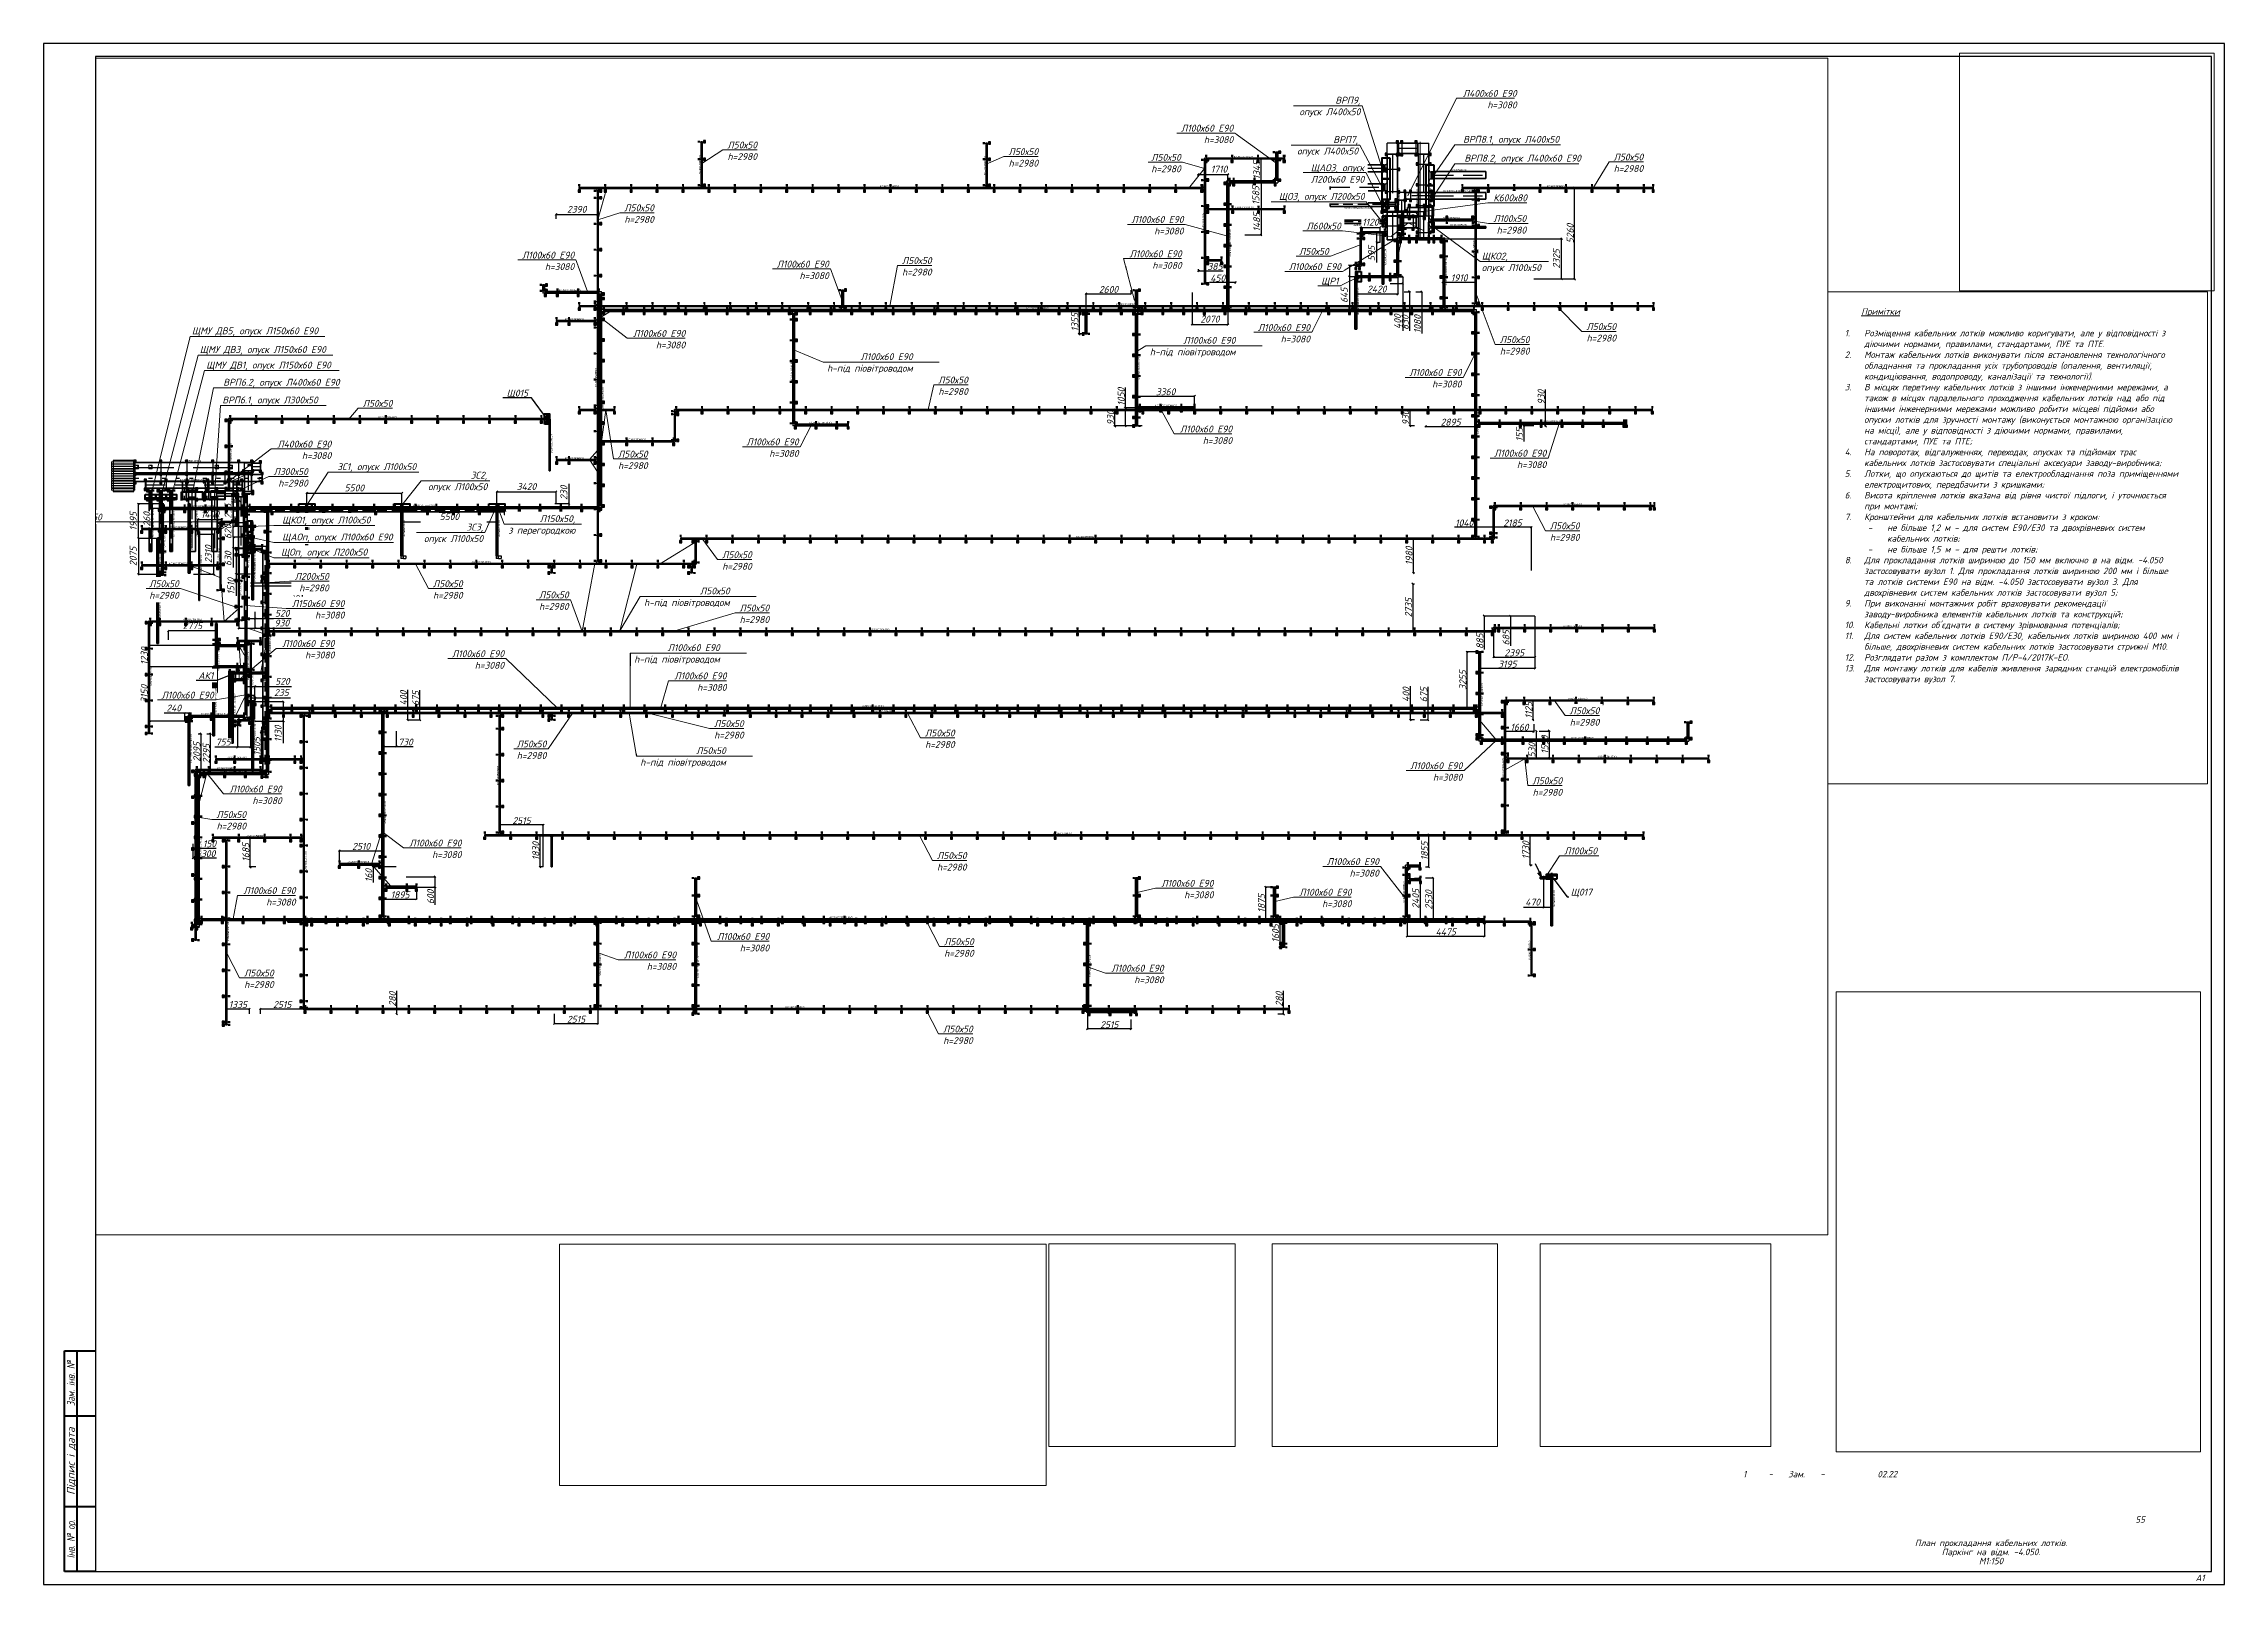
# Paper-space layout 'арк.55_лотки_-4050' of a CAD drawing. Extents: x 0 to 841, y 0 to 594.
# The model-space entities are those that its viewports show. They can reach past a viewport. Long polylines and large blocks are cut down to what shows.
import ezdxf
from ezdxf import colors
from ezdxf.entities.mleader import LeaderData, LeaderLine
from ezdxf.enums import TextEntityAlignment as Align
from ezdxf.math import Vec2, Vec3

# ---------------------------------------------------------------- set-up
doc = ezdxf.new("R2010")
doc.units = 0
doc.linetypes.add('DASHED2', pattern=[0.375, 0.25, -0.125])
doc.linetypes.add('DOT2', pattern=[0.125, 0, -0.125])
doc.layers.get('Defpoints').update_dxf_attribs({"color": 140})
for name, color, linetype, lineweight in [('00_novus', 102, 'Continuous', 9), ('E_В лотку', 5, 'Kabl_in_Lotok', 30), ('E_Ка6ельрости', 102, 'Continuous', 30), ('E_Лотки', 5, 'Continuous', 30), ('E_Лотки_аварійні', 1, 'Continuous', 30), ('E_Позначення', 7, 'Continuous', 15), ('E_Розп. мережі', 5, 'Continuous', 30), ('E_Щити', 1, 'Continuous', 50)]:
    doc.layers.add(name, color=color, linetype=linetype, lineweight=lineweight)
for name, color, linetype in [('BAKS_opis', 7, 'Continuous'), ('E_Зміни', 7, 'Continuous'), ("E_Прив'язки", 24, 'Continuous')]:
    doc.layers.add(name, color=color, linetype=linetype)
doc.layers.add('E_Лотки_опори_опуски', color=2, linetype='Continuous', plot=False)
doc.styles.add('GOST 2.304', font='isocpeui.ttf')
doc.styles.add('ISO', font='isocpeui.ttf')
doc.styles.add('ROMANS', font='ROMANS')
doc.styles.get("Standard").update_dxf_attribs({"font": 'arial.ttf'})
doc.styles.add('ГОСТ 2.304', font='isocpeui.ttf')
doc.styles.add('СГЕНЕРИР_СТИЛЬ_7', font='isocpeui.ttf')
doc.linetypes.add('Kabl_in_Lotok', pattern='A,10,[130,ltypeshp.shx,S=1,R=0,X=0,Y=0],1,[130,ltypeshp.shx,S=1,R=90,X=0,Y=-1],1,[130,ltypeshp.shx,S=1,R=0,X=0,Y=0],10', length=22)
doc.dimstyles.new('1to10', dxfattribs={"dimtxt": 40, "dimasz": 10, "dimexe": 3, "dimexo": 0, "dimgap": 5, "dimtad": 1, "dimdec": 0, "dimlfac": 10, "dimrnd": 5, "dimtxsty": 'GOST 2.304', "dimblk": 'OBLIQUE', "dimcen": 2.5, "dimadec": 0, "dimazin": 0, "dimtfac": 1, "dimtdec": 0, "dimtmove": 0, "dimatfit": 3, "dimfxl": 1, "dimarcsym": 0})
doc.dimstyles.new('ISO-25', dxfattribs={"dimtxt": 2.5, "dimasz": 2.5, "dimexe": 1.25, "dimexo": 0.625, "dimtad": 1, "dimtxsty": 'Standard', "dimcen": 2.5, "dimadec": 0, "dimazin": 0, "dimtfac": 1, "dimtmove": 0, "dimatfit": 3, "dimfxl": 1, "dimarcsym": 0})

psp = doc.layouts.new('арк.55_лотки_-4050')

# ---------------------------------------------------------------- texts
at = {"linetype": 'Continuous', "lineweight": 25, "char_height": 2.5, "attachment_point": 5, "line_spacing_factor": 0.84, "style": 'GOST 2.304'}
for s, insert, width in [('{\\C7;55}', (808.5, 25), 15), ('План прокладання кабельних лотків. Паркінг на відм. -4.050.\\PМ1:150', (751, 12.5), 70)]:
    psp.add_mtext(s, dxfattribs=dict(at, insert=insert, width=width))
at = {"layer": 'E_Зміни', "linetype": 'Continuous', "lineweight": 25, "char_height": 2.5, "width": 10, "attachment_point": 5, "line_spacing_factor": 0.84, "style": 'GOST 2.304'}
for s, insert in [('{\\C7;1}', (656, 42.5)), ('{\\C7;-}', (666, 42.5)), ('{\\C7;Зам.}', (676, 42.5)), ('{\\C7;-}', (686, 42.5)), ('{\\C7;02.22}', (711, 42.5))]:
    psp.add_mtext(s, dxfattribs=dict(at, insert=insert))

msp = doc.modelspace()

# ---------------------------------------------------------------- texts
at = {"color": 7, "lineweight": 15, "insert": (237539.5709, 91629.2294), "char_height": 25, "width": 1287.629133, "attachment_point": 1, "style": 'GOST 2.304'}
msp.add_mtext("\\pxi2.5475;{\\LПримітки\\P\\pi0;}\\P\\pi-3,l3,t3;1.^IРозміщення кабельних лотків можливо коригувати, але у відповідності з діючими нормами, правилами, стандартами, ПУЕ та ПТЕ.\\P2.^IМонтаж кабельних лотків виконувати після встановлення технологічного обладнання та прокладання усіх трубопроводів (опалення, вентиляції, кондиціювання, водопроводу, каналізації та технології){\\fISOCPEUR|b0|i1|c238|p34;.\\P}3.^IВ місцях перетину кабельних лотків з іншими інженерними мережами, а також в місцях паралельного проходження кабельних лотків над або під іншими інженерними мережами можливо робити місцеві підйоми або опуски лотків для зручності монтажу (виконується монтажною організацією на місці), але у відповідності з діючими нормами, правилами, стандартами, ПУЕ та ПТЕ;\\P4.^IНа поворотах, відгалуженнях, переходах, опусках та підйомах трас кабельних лотків застосовувати спеціальні аксесуари заводу-виробника;\\P5.^IЛотки, що опускаються до щитів та електрообладнання поза приміщеннями електрощитових, передбачити з кришками;\\P6.^IВисота кріплення лотків вказана від рівня чистої підлоги, і уточнюється при монтажі;\\P7.^IКронштейни для кабельних лотків встановити з кроком:\\P\\pl6.5475,t6.5475;-^Iне більше 1,2 м - для систем Е90/Е30 та двохрівневих систем кабельних лотків;\\P-^Iне більше 1,5 м - для решти лотків;\\P\\pl3,t3;8.^IДля прокладання лотків шириною до 150 мм включно в на відм. -4.050 застосовувати вузол 1. Для прокладання лотків шириною 200 мм і більше та лотків системи Е90 на відм. -4.050 застосовувати вузол 3. Для двохрівневих систем кабельних лотків застосовувати вузол 5;\\P9.^IПри виконанні монтажних робіт враховувати рекомендації заводу-виробника елементів кабельних лотків та конструкцій;\\P10.^IКабельні лотки об'єднати в систему зрівнювання потенціалів;\\P11.^IДля систем кабельних лотків Е90/Е30, кабельних лотків шириною 400 мм і більше, двохрівневих систем кабельних лотків застосовувати стрижні М10.\\P12.^IРозглядати разом з комплектом {\\C256;П/Р-4/2017К-ЕО. \\P13.^IДля монтажу лотків для кабелів живлення зарядних станцій електромобілів застосовувати вузол 7.}", dxfattribs=at)

# ---------------------------------------------------------------- blocks, each defined once
blk = doc.blocks.new('Рамка А1 гор')
at = {"linetype": 'Continuous', "lineweight": 60}
for p, q in [((8, 5), (8, 90)), ((8, 90), (20, 90)), ((13, 5), (13, 90)), ((8, 65), (20, 65)), ((8, 30), (20, 30)), ((20, 5), (8, 5))]:
    blk.add_line(p, q, dxfattribs=at)
blk.add_lwpolyline([(20, 5), (836, 5), (836, 589), (20, 589)], close=True)
at = {"layer": 'Defpoints'}
blk.add_lwpolyline([(0, 0), (841, 0), (841, 594), (0, 594)], close=True, dxfattribs=at)
at = {"linetype": 'Continuous', "lineweight": 25, "style": 'СГЕНЕРИР_СТИЛЬ_7'}
for s, width, p in [('Зам. інв. №', 0.8, (10.5, 77.5)), ('Інв. № ор.', 0.7, (10.5, 17.5))]:
    blk.add_text(s, height=3, rotation=90, dxfattribs=dict(at, width=width)).set_placement(p, align=Align.MIDDLE_CENTER)
blk.add_text('Підпис і дата', height=3, rotation=90, dxfattribs=at).set_placement((10.5, 47.5), align=Align.MIDDLE_CENTER)
at = {"linetype": 'Continuous', "style": 'ГОСТ 2.304'}
blk.add_text('А1', height=2.5, dxfattribs=at).set_placement((829.88, 1.24))
blk = doc.blocks.new('*U4')
at = {"lineweight": 40}
h = blk.add_hatch(color=0, dxfattribs=at)
h.dxf.hatch_style = 1
h.paths.add_polyline_path([(300, 150), (-300, 150), (-300, 0), (300, 0)])
at = {"color": 0}
blk.add_lwpolyline([(-300, 300), (300, 300), (300, 0), (-300, 0)], close=True, dxfattribs=at)
blk = doc.blocks.new('_None')
blk = doc.blocks.new('*U5')
at = {"color": 0}
blk.add_lwpolyline([(-600, 450), (600, 450), (600, 0), (-600, 0)], close=True, dxfattribs=at)
blk = doc.blocks.new('*U3')
at = {"lineweight": 20}
h = blk.add_hatch(dxfattribs=at)
h.set_pattern_fill('ANSI31', color=0, scale=25)
h.paths.add_polyline_path([(-300, 300), (-300, 0), (300, 0), (300, 300)])
at = {"color": 0}
blk.add_lwpolyline([(-300, 300), (300, 300), (300, 0), (-300, 0)], close=True, dxfattribs=at)
blk = doc.blocks.new('*U2')
at = {"color": 0}
for p, q in [((-300, 300), (300, 0)), ((-300, 0), (300, 300))]:
    blk.add_line(p, q, dxfattribs=at)
blk.add_lwpolyline([(-300, 300), (300, 300), (300, 0), (-300, 0)], close=True, dxfattribs=at)
blk = doc.blocks.new('A$C3C5B6495')
at = {"linetype": 'Continuous'}
for p, q in [((0, 33), (0, 0)), ((14, 19), (14, 14))]:
    blk.add_line(p, q, dxfattribs=at)
for centre, start, end in [((14, 33), 180, 270), ((14, 0), 90, 180)]:
    blk.add_arc(centre, 14, start, end, dxfattribs=at)
blk = doc.blocks.new('TKD___50')
blk.add_blockref('A$C3C5B6495', (0, -16.5))
blk = doc.blocks.new('BAKS_41')
at = {"layer": 'BAKS_opis', "linetype": 'DASHED2', "ltscale": 105}
blk.add_line((0, 0), (-63, 0), dxfattribs=at)
at = {"layer": 'E_Лотки'}
for points in [[(0, 2.5), (-63, 2.5), (-63, -2.5), (0, -2.5)], [(0, 2.5), (-63, 2.5), (-63, 2.5), (0, 2.5)], [(0, -2.5), (-63, -2.5), (-63, 2.5), (0, 2.5)], [(0, -2.5), (-63, -2.5), (-63, -2.5), (0, -2.5)]]:
    blk.add_3dface(points, dxfattribs=at)
at = {"flags": 1}
for tag, p in [('ATT_1', (-63, 0)), ('ATT_2', (-63, 0)), ('ATT_3', (-63, 0)), ('ATT_4', (-63, 0)), ('ATT_5', (-63, 0)), ('AN', (-63, 0)), ('TYP', (-63, 0)), ('NAME', (-63, 0)), ('P1X', (-63, 0)), ('P2X', (-63, 0)), ('P1Y', (-63, 0)), ('P2Y', (-63, 0)), ('LUSTRO', (-63, 0)), ('LENGTH', (7, 0)), ('ID', (7, -2.5))]:
    blk.add_attdef(tag, p, '', height=2.5, dxfattribs=at)
at = {"layer": 'BAKS_opis', "flags": 1}
blk.add_attdef('SYMBOL', (-28, 5.5), '', height=10, rotation=0.00001, dxfattribs=at)
blk = doc.blocks.new('A$C44C0357C')
at = {"linetype": 'Continuous'}
for p, q in [((0, 95), (50, 95)), ((0, 95), (0, 0)), ((95, 0), (0, 0)), ((50, 95), (95, 50)), ((95, 50), (95, 0))]:
    blk.add_line(p, q, dxfattribs=at)
blk = doc.blocks.new('KK___50')
at = {"xscale": 0.1, "yscale": 0.1, "zscale": 0.1, "rotation": 270}
blk.add_blockref('A$C44C0357C', (-2.5, 9.5), dxfattribs=at)
at = {"style": 'ROMANS', "flags": 9}
for tag, p in [('SYMBOL', (-1370.4, 2080.3)), ('ID', (-1370, 2080.3)), ('NAME', (-1369.7, 2080.3)), ('TYP', (-1369.4, 2080.3)), ('LENGTH', (-1369.1, 2080.3)), ('ATT_1', (-1368.7, 2080.3)), ('ATT_2', (-1368.4, 2080.3)), ('ATT_3', (-1368, 2080.3)), ('ATT_4', (-1367.7, 2080.3)), ('ATT_5', (-1367.3, 2080.3)), ('LUSTRO', (-1366.9, 2080.3)), ('P1', (-1366.6, 2080.3)), ('P2', (-1366.3, 2080.3)), ('AN', (-1366, 2080.3))]:
    blk.add_attdef(tag, p, '', height=0.3, rotation=90, dxfattribs=at)
blk = doc.blocks.new('BAKS_48')
at = {"layer": 'BAKS_opis', "linetype": 'DASHED2', "ltscale": 105}
blk.add_line((0, 0), (0, 387.4), dxfattribs=at)
at = {"layer": 'E_Лотки'}
for points in [[(2.5, 0), (2.5, 387.4), (-2.5, 387.4), (-2.5, 0)], [(-2.5, 0), (-2.5, 387.4), (2.5, 387.4), (2.5, 0)], [(-2.5, 0), (-2.5, 387.4), (-2.5, 387.4), (-2.5, 0)], [(2.5, 0), (2.5, 387.4), (2.5, 387.4), (2.5, 0)]]:
    blk.add_3dface(points, dxfattribs=at)
at = {"flags": 1}
for tag, p in [('ATT_2', (0, 394.4)), ('ATT_3', (0, 394.4)), ('ATT_1', (0, 394.4)), ('ATT_4', (0, 394.4)), ('ATT_5', (0, 394.4)), ('AN', (0, 394.4)), ('TYP', (0, 394.4)), ('P2X', (0, 394.4)), ('P2Y', (0, 394.4)), ('NAME', (0, 394.4)), ('P1X', (0, 394.4)), ('P1Y', (0, 394.4)), ('ID', (-2.5, 0)), ('LENGTH', (0, 0))]:
    blk.add_attdef(tag, p, '', height=2.5, dxfattribs=at)
at = {"layer": 'BAKS_opis'}
blk.add_attdef('SYMBOL', (-5.5, 134.2), '', height=10, rotation=90, dxfattribs=at)
blk = doc.blocks.new('A$C7AF441C8')
at = {"linetype": 'Continuous'}
for p, q in [((0, 158), (50, 158)), ((0, 108), (0, 158)), ((50, 108), (0, 108)), ((0, 108), (0, 0)), ((50, 158), (50, 108)), ((50, 0), (50, 108)), ((0, 0), (50, 0))]:
    blk.add_line(p, q, dxfattribs=at)
blk = doc.blocks.new('LU___50H50')
at = {"xscale": 0.1, "yscale": 0.1, "zscale": 0.1}
blk.add_blockref('A$C7AF441C8', (-2.5, 0), dxfattribs=at)
at = {"style": 'ROMANS', "flags": 9}
for tag, p in [('SYMBOL', (4.9, 15)), ('ID', (4.9, 14.7)), ('NAME', (4.9, 14.4)), ('TYP', (4.9, 14)), ('LENGTH', (4.9, 13.7)), ('ATT_1', (4.9, 13.4)), ('ATT_2', (4.9, 13)), ('ATT_3', (4.9, 12.7)), ('ATT_4', (4.9, 12.3)), ('ATT_5', (4.9, 11.9)), ('LUSTRO', (4.9, 11.6)), ('P1', (4.9, 11.2)), ('P2', (4.9, 10.9)), ('AN', (4.9, 10.6))]:
    blk.add_attdef(tag, p, '', height=0.3, dxfattribs=at)
blk = doc.blocks.new('A$C73E61BF2')
at = {"linetype": 'Continuous'}
for p, q in [((0, 158), (100, 158)), ((0, 108), (0, 158)), ((100, 108), (0, 108)), ((0, 108), (0, 0)), ((100, 158), (100, 108)), ((100, 0), (100, 108)), ((0, 0), (100, 0))]:
    blk.add_line(p, q, dxfattribs=at)
blk = doc.blocks.new('LU___100H50')
at = {"xscale": 0.1, "yscale": 0.1, "zscale": 0.1}
blk.add_blockref('A$C73E61BF2', (-5, 0), dxfattribs=at)
at = {"style": 'ROMANS', "flags": 9}
for tag, p in [('SYMBOL', (4.9, 15)), ('ID', (4.9, 14.7)), ('NAME', (4.9, 14.4)), ('TYP', (4.9, 14)), ('LENGTH', (4.9, 13.7)), ('ATT_1', (4.9, 13.4)), ('ATT_2', (4.9, 13)), ('ATT_3', (4.9, 12.7)), ('ATT_4', (4.9, 12.3)), ('ATT_5', (4.9, 11.9)), ('LUSTRO', (4.9, 11.6)), ('P1', (4.9, 11.2)), ('P2', (4.9, 10.9)), ('AN', (4.9, 10.6))]:
    blk.add_attdef(tag, p, '', height=0.3, dxfattribs=at)
blk = doc.blocks.new('BAKS_66')
at = {"layer": 'BAKS_opis', "linetype": 'DASHED2', "ltscale": 105}
blk.add_line((0, 0), (-21, 0), dxfattribs=at)
at = {"layer": 'E_Лотки'}
for points in [[(0, 2.5), (-21, 2.5), (-21, -2.5), (0, -2.5)], [(0, 2.5), (-21, 2.5), (-21, 2.5), (0, 2.5)], [(0, -2.5), (-21, -2.5), (-21, 2.5), (0, 2.5)], [(0, -2.5), (-21, -2.5), (-21, -2.5), (0, -2.5)]]:
    blk.add_3dface(points, dxfattribs=at)
at = {"flags": 1}
for tag, p in [('ATT_1', (-21, 0)), ('ATT_2', (-21, 0)), ('ATT_3', (-21, 0)), ('ATT_4', (-21, 0)), ('ATT_5', (-21, 0)), ('AN', (-21, 0)), ('TYP', (-21, 0)), ('NAME', (-21, 0)), ('P1X', (-21, 0)), ('P2X', (-21, 0)), ('P1Y', (-21, 0)), ('P2Y', (-21, 0)), ('LUSTRO', (-21, 0)), ('LENGTH', (7, 0)), ('ID', (7, -2.5))]:
    blk.add_attdef(tag, p, '', height=2.5, dxfattribs=at)
at = {"layer": 'BAKS_opis', "flags": 1}
blk.add_attdef('SYMBOL', (-7, 5.5), '', height=10, rotation=0.00001, dxfattribs=at)
blk = doc.blocks.new('BAKS_73')
at = {"layer": 'BAKS_opis', "color": 105, "linetype": 'DASHED2', "ltscale": 2}
blk.add_line((0, 0), (557.5, 0), dxfattribs=at)
at = {"layer": 'E_Лотки_аварійні'}
for points in [[(0, -20), (557.5, -20), (557.5, 20), (0, 20)], [(0, 20), (557.5, 20), (557.5, -20), (0, -20)], [(0, 20), (557.5, 20), (557.5, 20), (0, 20)], [(0, -20), (557.5, -20), (557.5, -20), (0, -20)]]:
    blk.add_3dface(points, dxfattribs=at)
at = {"flags": 1}
for tag, p in [('ID', (0, 20)), ('LENGTH', (0, 0)), ('ATT_1', (582, 0)), ('ATT_2', (582, 0)), ('ATT_3', (582, 0)), ('ATT_4', (582, 0)), ('ATT_5', (582, 0)), ('AN', (582, 0)), ('TYP', (582, 0)), ('NAME', (582, 0)), ('P1X', (582, 0)), ('P2X', (582, 0)), ('P1Y', (582, 0)), ('P2Y', (582, 0))]:
    blk.add_attdef(tag, p, '', height=2.5, dxfattribs=at)
at = {"layer": 'BAKS_opis'}
blk.add_attdef('SYMBOL', (196.5, 23), '', height=10, dxfattribs=at)
blk = doc.blocks.new('BAKS_74')
at = {"layer": 'BAKS_opis', "color": 105, "linetype": 'DASHED2', "ltscale": 2}
blk.add_line((0, 0), (47, 0), dxfattribs=at)
at = {"layer": 'E_Лотки_аварійні'}
for points in [[(0, -20), (47, -20), (47, 20), (0, 20)], [(0, 20), (47, 20), (47, -20), (0, -20)], [(0, 20), (47, 20), (47, 20), (0, 20)], [(0, -20), (47, -20), (47, -20), (0, -20)]]:
    blk.add_3dface(points, dxfattribs=at)
at = {"flags": 1}
for tag, p in [('ID', (-24.5, 20)), ('LENGTH', (-24.5, 0)), ('TYP', (47, 0)), ('ATT_1', (47, 0)), ('ATT_2', (47, 0)), ('ATT_3', (47, 0)), ('ATT_4', (47, 0)), ('ATT_5', (47, 0)), ('AN', (47, 0)), ('NAME', (47, 0)), ('P1X', (47, 0)), ('P2X', (47, 0)), ('P1Y', (47, 0)), ('P2Y', (47, 0)), ('LUSTRO', (47, 0))]:
    blk.add_attdef(tag, p, '', height=2.5, dxfattribs=at)
at = {"layer": 'BAKS_opis', "flags": 1}
blk.add_attdef('SYMBOL', (11.2, 23), '', height=10, dxfattribs=at)
blk = doc.blocks.new('A$C3D0A71E3')
at = {"linetype": 'Continuous'}
for p, q in [((0, 445), (400, 445)), ((0, 445), (0, 0)), ((445, 0), (0, 0)), ((400, 445), (445, 400)), ((445, 400), (445, 0))]:
    blk.add_line(p, q, dxfattribs=at)
blk = doc.blocks.new('KK___400')
at = {"xscale": 0.1, "yscale": 0.1, "zscale": 0.1, "rotation": 270}
blk.add_blockref('A$C3D0A71E3', (-20, 44.5), dxfattribs=at)
at = {"style": 'ROMANS', "flags": 9}
for tag, p in [('SYMBOL', (-1453, 2123.8)), ('ID', (-1452.7, 2123.8)), ('NAME', (-1452.4, 2123.8)), ('TYP', (-1452.1, 2123.8)), ('LENGTH', (-1451.7, 2123.8)), ('ATT_1', (-1451.4, 2123.8)), ('ATT_2', (-1451.1, 2123.8)), ('ATT_3', (-1450.7, 2123.8)), ('ATT_4', (-1450.3, 2123.8)), ('ATT_5', (-1450, 2123.8)), ('LUSTRO', (-1449.6, 2123.8)), ('P1', (-1449.3, 2123.8)), ('P2', (-1449, 2123.8)), ('AN', (-1448.7, 2123.8))]:
    blk.add_attdef(tag, p, '', height=0.3, rotation=90, dxfattribs=at)
blk = doc.blocks.new('BAKS_76')
at = {"layer": 'BAKS_opis', "color": 105, "linetype": 'DASHED2', "ltscale": 2}
blk.add_line((0, 0), (0, -61.8), dxfattribs=at)
at = {"layer": 'E_Лотки_аварійні'}
for points in [[(-20, 0), (-20, -61.8), (20, -61.8), (20, 0)], [(-20, 0), (-20, -61.8), (-20, -61.8), (-20, 0)], [(20, 0), (20, -61.8), (-20, -61.8), (-20, 0)], [(20, 0), (20, -61.8), (20, -61.8), (20, 0)]]:
    blk.add_3dface(points, dxfattribs=at)
at = {"flags": 1}
for tag, p in [('LENGTH', (0, 0)), ('ID', (20, 0)), ('ATT_1', (0, -61.8)), ('ATT_2', (0, -61.8)), ('ATT_3', (0, -61.8)), ('ATT_4', (0, -61.8)), ('ATT_5', (0, -61.8)), ('AN', (0, -61.8)), ('TYP', (0, -61.8)), ('NAME', (0, -61.8)), ('P1X', (0, -61.8)), ('P2X', (0, -61.8)), ('P1Y', (0, -61.8)), ('P2Y', (0, -61.8)), ('LUSTRO', (0, -61.8))]:
    blk.add_attdef(tag, p, '', height=2.5, dxfattribs=at)
at = {"layer": 'BAKS_opis', "flags": 1}
blk.add_attdef('SYMBOL', (23, -30.9), '', height=10, rotation=270, dxfattribs=at)
blk = doc.blocks.new('A$C31AE22BB')
at = {"linetype": 'Continuous'}
for p, q in [((430, 140), (0, 140)), ((290, 0), (140, 0))]:
    blk.add_line(p, q, dxfattribs=at)
for centre, start, end in [((0, 0), 0, 90), ((430, 0), 90, 180)]:
    blk.add_arc(centre, 140, start, end, dxfattribs=at)
blk = doc.blocks.new('TKD___150')
at = {"xscale": 0.1, "yscale": 0.1, "zscale": 0.1}
blk.add_blockref('A$C31AE22BB', (-21.5, -14), dxfattribs=at)
at = {"style": 'ROMANS', "flags": 9}
for tag, p in [('SYMBOL', (4.9, 15)), ('ID', (4.9, 14.7)), ('NAME', (4.9, 14.4)), ('TYP', (4.9, 14)), ('LENGTH', (4.9, 13.7)), ('ATT_1', (4.9, 13.4)), ('ATT_2', (4.9, 13)), ('ATT_3', (4.9, 12.7)), ('ATT_4', (4.9, 12.3)), ('ATT_5', (4.9, 11.9)), ('LUSTRO', (4.9, 11.6)), ('P1', (4.9, 11.2)), ('P2', (4.9, 10.9)), ('AN', (4.9, 10.6))]:
    blk.add_attdef(tag, p, '', height=0.3, dxfattribs=at)
blk = doc.blocks.new('BAKS_77')
at = {"layer": 'BAKS_opis', "color": 105, "linetype": 'DASHED2'}
blk.add_line((0, 0), (0, -52.3), dxfattribs=at)
at = {"layer": 'E_Лотки_аварійні'}
for points in [[(-7.5, 0), (-7.5, -52.3), (7.5, -52.3), (7.5, 0)], [(-7.5, 0), (-7.5, -52.3), (-7.5, -52.3), (-7.5, 0)], [(7.5, 0), (7.5, -52.3), (-7.5, -52.3), (-7.5, 0)], [(7.5, 0), (7.5, -52.3), (7.5, -52.3), (7.5, 0)]]:
    blk.add_3dface(points, dxfattribs=at)
at = {"flags": 1}
for tag, p in [('LENGTH', (0, 0)), ('ID', (7.5, 0)), ('ATT_1', (0, -52.3)), ('ATT_2', (0, -52.3)), ('ATT_3', (0, -52.3)), ('ATT_4', (0, -52.3)), ('ATT_5', (0, -52.3)), ('AN', (0, -52.3)), ('TYP', (0, -52.3)), ('NAME', (0, -52.3)), ('P1X', (0, -52.3)), ('P2X', (0, -52.3)), ('P1Y', (0, -52.3)), ('P2Y', (0, -52.3)), ('LUSTRO', (0, -52.3))]:
    blk.add_attdef(tag, p, '', height=2.5, dxfattribs=at)
at = {"layer": 'BAKS_opis', "flags": 1}
blk.add_attdef('SYMBOL', (10.5, -26.2), '', height=10, rotation=270, dxfattribs=at)
blk = doc.blocks.new('BAKS_78')
at = {"layer": 'BAKS_opis', "color": 105, "linetype": 'DASHED2'}
blk.add_line((0, 0), (0, -723.8), dxfattribs=at)
at = {"layer": 'E_Лотки_аварійні'}
for points in [[(-7.5, 0), (-7.5, -723.8), (7.5, -723.8), (7.5, 0)], [(-7.5, 0), (-7.5, -723.8), (-7.5, -723.8), (-7.5, 0)], [(7.5, 0), (7.5, -723.8), (-7.5, -723.8), (-7.5, 0)], [(7.5, 0), (7.5, -723.8), (7.5, -723.8), (7.5, 0)]]:
    blk.add_3dface(points, dxfattribs=at)
at = {"flags": 1}
for tag, p in [('LENGTH', (0, 0)), ('ID', (7.5, 0)), ('ATT_2', (0, -723.8)), ('ATT_3', (0, -723.8)), ('ATT_1', (0, -723.8)), ('ATT_4', (0, -723.8)), ('ATT_5', (0, -723.8)), ('AN', (0, -723.8)), ('TYP', (0, -723.8)), ('P2X', (0, -723.8)), ('P2Y', (0, -723.8)), ('LUSTRO', (0, -723.8)), ('NAME', (0, -723.8)), ('P1X', (0, -723.8)), ('P1Y', (0, -723.8))]:
    blk.add_attdef(tag, p, '', height=2.5, dxfattribs=at)
at = {"layer": 'BAKS_opis'}
blk.add_attdef('SYMBOL', (10.5, -267.4), '', height=10, rotation=270, dxfattribs=at)
blk = doc.blocks.new('A$C4CEE1E70')
at = {"linetype": 'Continuous'}
for p, q in [((25, 95), (0, 0)), ((150, 0), (0, 0)), ((125, 95), (25, 95)), ((150, 0), (125, 95))]:
    blk.add_line(p, q, dxfattribs=at)
blk = doc.blocks.new('RKS___150_100')
at = {"xscale": 0.1, "yscale": 0.1, "zscale": 0.1}
blk.add_blockref('A$C4CEE1E70', (-7.5, 0), dxfattribs=at)
at = {"style": 'ROMANS', "flags": 9}
for tag, p in [('SYMBOL', (4.9, 15)), ('ID', (4.9, 14.7)), ('NAME', (4.9, 14.4)), ('TYP', (4.9, 14)), ('LENGTH', (4.9, 13.7)), ('ATT_1', (4.9, 13.4)), ('ATT_2', (4.9, 13)), ('ATT_3', (4.9, 12.7)), ('ATT_4', (4.9, 12.3)), ('ATT_5', (4.9, 11.9)), ('LUSTRO', (4.9, 11.6)), ('P1', (4.9, 11.2)), ('P2', (4.9, 10.9)), ('AN', (4.9, 10.6))]:
    blk.add_attdef(tag, p, '', height=0.3, dxfattribs=at)
blk = doc.blocks.new('A$C7FF703E6')
at = {"linetype": 'Continuous'}
for p, q in [((0, 145), (100, 145)), ((0, 145), (0, 0)), ((100, 145), (145, 100)), ((145, 100), (145, 0)), ((145, 0), (0, 0))]:
    blk.add_line(p, q, dxfattribs=at)
blk = doc.blocks.new('KK___100')
at = {"xscale": 0.1, "yscale": 0.1, "zscale": 0.1, "rotation": 270}
blk.add_blockref('A$C7FF703E6', (-5, 14.5), dxfattribs=at)
at = {"style": 'ROMANS', "flags": 9}
for tag, p in [('SYMBOL', (-1386.7, 2120.9)), ('ID', (-1386.4, 2120.9)), ('NAME', (-1386.1, 2120.9)), ('TYP', (-1385.8, 2120.9)), ('LENGTH', (-1385.4, 2120.9)), ('ATT_1', (-1385.1, 2120.9)), ('ATT_2', (-1384.8, 2120.9)), ('ATT_3', (-1384.4, 2120.9)), ('ATT_4', (-1384, 2120.9)), ('ATT_5', (-1383.7, 2120.9)), ('LUSTRO', (-1383.3, 2120.9)), ('P1', (-1383, 2120.9)), ('P2', (-1382.7, 2120.9)), ('AN', (-1382.4, 2120.9))]:
    blk.add_attdef(tag, p, '', height=0.3, rotation=90, dxfattribs=at)
blk = doc.blocks.new('BAKS_81')
at = {"layer": 'BAKS_opis', "linetype": 'DASHED2', "ltscale": 105}
blk.add_line((0, 0), (0, -543.3), dxfattribs=at)
at = {"layer": 'E_Лотки_аварійні'}
for points in [[(-5, 0), (-5, -543.3), (5, -543.3), (5, 0)], [(5, 0), (5, -543.3), (-5, -543.3), (-5, 0)], [(5, 0), (5, -543.3), (5, -543.3), (5, 0)], [(-5, 0), (-5, -543.3), (-5, -543.3), (-5, 0)]]:
    blk.add_3dface(points, dxfattribs=at)
at = {"flags": 1}
for tag, p in [('LENGTH', (0, 0)), ('ID', (5, 0)), ('ATT_2', (0, -552.8)), ('ATT_3', (0, -552.8)), ('ATT_1', (0, -552.8)), ('ATT_4', (0, -552.8)), ('ATT_5', (0, -552.8)), ('AN', (0, -552.8)), ('TYP', (0, -552.8)), ('P2X', (0, -552.8)), ('P2Y', (0, -552.8)), ('NAME', (0, -552.8)), ('P1X', (0, -552.8)), ('P1Y', (0, -552.8))]:
    blk.add_attdef(tag, p, '', height=2.5, dxfattribs=at)
at = {"layer": 'BAKS_opis'}
blk.add_attdef('SYMBOL', (8, -181.9), '', height=10, rotation=270, dxfattribs=at)
blk = doc.blocks.new('BAKS_82')
at = {"layer": 'BAKS_opis', "linetype": 'DASHED2', "ltscale": 105}
blk.add_line((0, 0), (160.3, 0), dxfattribs=at)
at = {"layer": 'E_Лотки_аварійні'}
for points in [[(0, -5), (160.3, -5), (160.3, 5), (0, 5)], [(0, 5), (160.3, 5), (160.3, -5), (0, -5)], [(0, 5), (160.3, 5), (160.3, 5), (0, 5)], [(0, -5), (160.3, -5), (160.3, -5), (0, -5)]]:
    blk.add_3dface(points, dxfattribs=at)
at = {"flags": 1}
for tag, p in [('ID', (0, 5)), ('LENGTH', (0, 0)), ('ATT_1', (160.3, 0)), ('ATT_2', (160.3, 0)), ('ATT_3', (160.3, 0)), ('ATT_4', (160.3, 0)), ('ATT_5', (160.3, 0)), ('AN', (160.3, 0)), ('TYP', (160.3, 0)), ('NAME', (160.3, 0)), ('P1X', (160.3, 0)), ('P2X', (160.3, 0)), ('P1Y', (160.3, 0)), ('P2Y', (160.3, 0)), ('LUSTRO', (160.3, 0))]:
    blk.add_attdef(tag, p, '', height=2.5, dxfattribs=at)
at = {"layer": 'BAKS_opis', "flags": 1}
blk.add_attdef('SYMBOL', (80.1, 8), '', height=10, dxfattribs=at)
blk = doc.blocks.new('BAKS_83')
at = {"layer": 'BAKS_opis', "linetype": 'DASHED2', "ltscale": 105}
blk.add_line((0, 0), (-83.6, 0), dxfattribs=at)
at = {"layer": 'E_Лотки_аварійні'}
for points in [[(0, 5), (-83.6, 5), (-83.6, -5), (0, -5)], [(0, 5), (-83.6, 5), (-83.6, 5), (0, 5)], [(0, -5), (-83.6, -5), (-83.6, 5), (0, 5)], [(0, -5), (-83.6, -5), (-83.6, -5), (0, -5)]]:
    blk.add_3dface(points, dxfattribs=at)
at = {"flags": 1}
for tag, p in [('TYP', (-83.6, 0)), ('ATT_1', (-83.6, 0)), ('ATT_2', (-83.6, 0)), ('ATT_3', (-83.6, 0)), ('ATT_4', (-83.6, 0)), ('ATT_5', (-83.6, 0)), ('AN', (-83.6, 0)), ('NAME', (-83.6, 0)), ('P1X', (-83.6, 0)), ('P2X', (-83.6, 0)), ('P1Y', (-83.6, 0)), ('P2Y', (-83.6, 0)), ('LUSTRO', (-83.6, 0)), ('LENGTH', (0, 0)), ('ID', (0, -5))]:
    blk.add_attdef(tag, p, '', height=2.5, dxfattribs=at)
at = {"layer": 'BAKS_opis', "flags": 1}
blk.add_attdef('SYMBOL', (-41.8, 8), '', height=10, rotation=0.00001, dxfattribs=at)
blk = doc.blocks.new('BAKS_84')
at = {"layer": 'BAKS_opis', "linetype": 'DASHED2', "ltscale": 105}
blk.add_line((0, 0), (-83.6, 0), dxfattribs=at)
at = {"layer": 'E_Лотки_аварійні'}
for points in [[(0, 5), (-83.6, 5), (-83.6, -5), (0, -5)], [(0, 5), (-83.6, 5), (-83.6, 5), (0, 5)], [(0, -5), (-83.6, -5), (-83.6, 5), (0, 5)], [(0, -5), (-83.6, -5), (-83.6, -5), (0, -5)]]:
    blk.add_3dface(points, dxfattribs=at)
at = {"flags": 1}
for tag, p in [('TYP', (-83.6, 0)), ('ATT_1', (-83.6, 0)), ('ATT_2', (-83.6, 0)), ('ATT_3', (-83.6, 0)), ('ATT_4', (-83.6, 0)), ('ATT_5', (-83.6, 0)), ('AN', (-83.6, 0)), ('NAME', (-83.6, 0)), ('P1X', (-83.6, 0)), ('P2X', (-83.6, 0)), ('P1Y', (-83.6, 0)), ('P2Y', (-83.6, 0)), ('LUSTRO', (-83.6, 0)), ('LENGTH', (0, 0)), ('ID', (0, -5))]:
    blk.add_attdef(tag, p, '', height=2.5, dxfattribs=at)
at = {"layer": 'BAKS_opis', "flags": 1}
blk.add_attdef('SYMBOL', (-41.8, 8), '', height=10, rotation=0.00001, dxfattribs=at)
blk = doc.blocks.new('BAKS_87')
at = {"layer": 'BAKS_opis', "linetype": 'DASHED2', "ltscale": 105}
blk.add_line((0, 0), (97.9, 0), dxfattribs=at)
at = {"layer": 'E_Лотки_аварійні'}
for points in [[(0, -5), (97.9, -5), (97.9, 5), (0, 5)], [(0, 5), (97.9, 5), (97.9, -5), (0, -5)], [(0, 5), (97.9, 5), (97.9, 5), (0, 5)], [(0, -5), (97.9, -5), (97.9, -5), (0, -5)]]:
    blk.add_3dface(points, dxfattribs=at)
at = {"flags": 1}
for tag, p in [('ID', (0, 5)), ('LENGTH', (0, 0)), ('TYP', (107.4, 0)), ('ATT_1', (107.4, 0)), ('ATT_2', (107.4, 0)), ('ATT_3', (107.4, 0)), ('ATT_4', (107.4, 0)), ('ATT_5', (107.4, 0)), ('AN', (107.4, 0)), ('NAME', (107.4, 0)), ('P1X', (107.4, 0)), ('P2X', (107.4, 0)), ('P1Y', (107.4, 0)), ('P2Y', (107.4, 0))]:
    blk.add_attdef(tag, p, '', height=2.5, dxfattribs=at)
at = {"layer": 'BAKS_opis', "flags": 1}
blk.add_attdef('SYMBOL', (53.7, 8), '', height=10, dxfattribs=at)
blk = doc.blocks.new('A$C4863500E')
at = {"linetype": 'Continuous'}
for p, q in [((380, 140), (0, 140)), ((240, 0), (140, 0))]:
    blk.add_line(p, q, dxfattribs=at)
for centre, start, end in [((0, 0), 0, 90), ((380, 0), 90, 180)]:
    blk.add_arc(centre, 140, start, end, dxfattribs=at)
blk = doc.blocks.new('TKD___100')
at = {"xscale": 0.1, "yscale": 0.1, "zscale": 0.1}
blk.add_blockref('A$C4863500E', (-19, -14), dxfattribs=at)
at = {"style": 'ROMANS', "flags": 9}
for tag, p in [('SYMBOL', (4.9, 15)), ('ID', (4.9, 14.7)), ('NAME', (4.9, 14.4)), ('TYP', (4.9, 14)), ('LENGTH', (4.9, 13.7)), ('ATT_1', (4.9, 13.4)), ('ATT_2', (4.9, 13)), ('ATT_3', (4.9, 12.7)), ('ATT_4', (4.9, 12.3)), ('ATT_5', (4.9, 11.9)), ('LUSTRO', (4.9, 11.6)), ('P1', (4.9, 11.2)), ('P2', (4.9, 10.9)), ('AN', (4.9, 10.6))]:
    blk.add_attdef(tag, p, '', height=0.3, dxfattribs=at)
blk = doc.blocks.new('BAKS_97')
at = {"layer": 'BAKS_opis', "linetype": 'DASHED2', "ltscale": 105}
blk.add_line((0, 0), (-5.6, 0), dxfattribs=at)
at = {"layer": 'E_Лотки_аварійні'}
for points in [[(0, 5), (-5.6, 5), (-5.6, -5), (0, -5)], [(0, 5), (-5.6, 5), (-5.6, 5), (0, 5)], [(0, -5), (-5.6, -5), (-5.6, 5), (0, 5)], [(0, -5), (-5.6, -5), (-5.6, -5), (0, -5)]]:
    blk.add_3dface(points, dxfattribs=at)
at = {"flags": 1}
for tag, p in [('ATT_1', (-5.6, 0)), ('ATT_2', (-5.6, 0)), ('ATT_3', (-5.6, 0)), ('ATT_4', (-5.6, 0)), ('ATT_5', (-5.6, 0)), ('AN', (-5.6, 0)), ('TYP', (-5.6, 0)), ('NAME', (-5.6, 0)), ('P1X', (-5.6, 0)), ('P2X', (-5.6, 0)), ('P1Y', (-5.6, 0)), ('P2Y', (-5.6, 0)), ('LUSTRO', (-5.6, 0)), ('LENGTH', (9.5, 0)), ('ID', (9.5, -5))]:
    blk.add_attdef(tag, p, '', height=2.5, dxfattribs=at)
at = {"layer": 'BAKS_opis', "flags": 1}
blk.add_attdef('SYMBOL', (2, 8), '', height=10, rotation=0.00001, dxfattribs=at)
blk = doc.blocks.new('BAKS_109')
at = {"layer": 'BAKS_opis', "linetype": 'DASHED2', "ltscale": 105}
blk.add_line((0, 0), (0, 161.9), dxfattribs=at)
at = {"layer": 'E_Лотки_аварійні'}
for points in [[(5, 0), (5, 161.9), (-5, 161.9), (-5, 0)], [(-5, 0), (-5, 161.9), (5, 161.9), (5, 0)], [(-5, 0), (-5, 161.9), (-5, 161.9), (-5, 0)], [(5, 0), (5, 161.9), (5, 161.9), (5, 0)]]:
    blk.add_3dface(points, dxfattribs=at)
at = {"flags": 1}
for tag, p in [('ATT_2', (0, 161.9)), ('ATT_3', (0, 161.9)), ('ATT_1', (0, 161.9)), ('ATT_4', (0, 161.9)), ('ATT_5', (0, 161.9)), ('AN', (0, 161.9)), ('TYP', (0, 161.9)), ('P2X', (0, 161.9)), ('P2Y', (0, 161.9)), ('LUSTRO', (0, 161.9)), ('NAME', (0, 161.9)), ('P1X', (0, 161.9)), ('P1Y', (0, 161.9)), ('ID', (-5, -9.5)), ('LENGTH', (0, -9.5))]:
    blk.add_attdef(tag, p, '', height=2.5, dxfattribs=at)
at = {"layer": 'BAKS_opis', "flags": 1}
blk.add_attdef('SYMBOL', (-8, 76.2), '', height=10, rotation=90, dxfattribs=at)
blk = doc.blocks.new('A$C29AD5F3A')
at = {"linetype": 'Continuous'}
for p, q in [((0, 168), (100, 168)), ((0, 108), (0, 168)), ((100, 108), (0, 108)), ((0, 108), (0, 0)), ((100, 168), (100, 108)), ((100, 0), (100, 108)), ((0, 0), (100, 0))]:
    blk.add_line(p, q, dxfattribs=at)
blk = doc.blocks.new('LU___100H60')
at = {"xscale": 0.1, "yscale": 0.1, "zscale": 0.1}
blk.add_blockref('A$C29AD5F3A', (-5, 0), dxfattribs=at)
at = {"style": 'ROMANS', "flags": 9}
for tag, p in [('SYMBOL', (4.9, 15)), ('ID', (4.9, 14.7)), ('NAME', (4.9, 14.4)), ('TYP', (4.9, 14)), ('LENGTH', (4.9, 13.7)), ('ATT_1', (4.9, 13.4)), ('ATT_2', (4.9, 13)), ('ATT_3', (4.9, 12.7)), ('ATT_4', (4.9, 12.3)), ('ATT_5', (4.9, 11.9)), ('LUSTRO', (4.9, 11.6)), ('P1', (4.9, 11.2)), ('P2', (4.9, 10.9)), ('AN', (4.9, 10.6))]:
    blk.add_attdef(tag, p, '', height=0.3, dxfattribs=at)
blk = doc.blocks.new('A$C4A167471')
at = {"linetype": 'Continuous'}
for p, q in [((0, 168), (150, 168)), ((0, 108), (0, 168)), ((150, 108), (0, 108)), ((0, 108), (0, 0)), ((0, 0), (150, 0)), ((150, 168), (150, 108)), ((150, 0), (150, 108))]:
    blk.add_line(p, q, dxfattribs=at)
blk = doc.blocks.new('LU___150H60')
at = {"xscale": 0.1, "yscale": 0.1, "zscale": 0.1}
blk.add_blockref('A$C4A167471', (-7.5, 0), dxfattribs=at)
at = {"style": 'ROMANS', "flags": 9}
for tag, p in [('SYMBOL', (4.9, 15)), ('ID', (4.9, 14.7)), ('NAME', (4.9, 14.4)), ('TYP', (4.9, 14)), ('LENGTH', (4.9, 13.7)), ('ATT_1', (4.9, 13.4)), ('ATT_2', (4.9, 13)), ('ATT_3', (4.9, 12.7)), ('ATT_4', (4.9, 12.3)), ('ATT_5', (4.9, 11.9)), ('LUSTRO', (4.9, 11.6)), ('P1', (4.9, 11.2)), ('P2', (4.9, 10.9)), ('AN', (4.9, 10.6))]:
    blk.add_attdef(tag, p, '', height=0.3, dxfattribs=at)
blk = doc.blocks.new('A$C33582A9B')
at = {"linetype": 'Continuous'}
for p, q in [((0, 168), (400, 168)), ((0, 108), (0, 168)), ((400, 108), (0, 108)), ((0, 108), (0, 0)), ((0, 0), (400, 0)), ((400, 168), (400, 108)), ((400, 0), (400, 108))]:
    blk.add_line(p, q, dxfattribs=at)
blk = doc.blocks.new('LU___400H60')
at = {"xscale": 0.1, "yscale": 0.1, "zscale": 0.1}
blk.add_blockref('A$C33582A9B', (-20, 0), dxfattribs=at)
at = {"style": 'ROMANS', "flags": 9}
for tag, p in [('SYMBOL', (4.9, 15)), ('ID', (4.9, 14.7)), ('NAME', (4.9, 14.4)), ('TYP', (4.9, 14)), ('LENGTH', (4.9, 13.7)), ('ATT_1', (4.9, 13.4)), ('ATT_2', (4.9, 13)), ('ATT_3', (4.9, 12.7)), ('ATT_4', (4.9, 12.3)), ('ATT_5', (4.9, 11.9)), ('LUSTRO', (4.9, 11.6)), ('P1', (4.9, 11.2)), ('P2', (4.9, 10.9)), ('AN', (4.9, 10.6))]:
    blk.add_attdef(tag, p, '', height=0.3, dxfattribs=at)
blk = doc.blocks.new('BAKS_116')
at = {"layer": 'BAKS_opis', "linetype": 'DASHED2', "ltscale": 105}
blk.add_line((0, 0), (156.4, 0), dxfattribs=at)
at = {"layer": 'E_Лотки_аварійні'}
for points in [[(0, -5), (156.4, -5), (156.4, 5), (0, 5)], [(0, 5), (156.4, 5), (156.4, -5), (0, -5)], [(0, 5), (156.4, 5), (156.4, 5), (0, 5)], [(0, -5), (156.4, -5), (156.4, -5), (0, -5)]]:
    blk.add_3dface(points, dxfattribs=at)
at = {"flags": 1}
for tag, p in [('ID', (-9.5, 5)), ('LENGTH', (-9.5, 0)), ('TYP', (156.4, 0)), ('ATT_1', (156.4, 0)), ('ATT_2', (156.4, 0)), ('ATT_3', (156.4, 0)), ('ATT_4', (156.4, 0)), ('ATT_5', (156.4, 0)), ('AN', (156.4, 0)), ('NAME', (156.4, 0)), ('P1X', (156.4, 0)), ('P2X', (156.4, 0)), ('P1Y', (156.4, 0)), ('P2Y', (156.4, 0)), ('LUSTRO', (156.4, 0))]:
    blk.add_attdef(tag, p, '', height=2.5, dxfattribs=at)
at = {"layer": 'BAKS_opis', "flags": 1}
blk.add_attdef('SYMBOL', (73.4, 8), '', height=10, rotation=0, dxfattribs=at)
blk = doc.blocks.new('BAKS_118')
at = {"layer": 'BAKS_opis', "linetype": 'DASHED2', "ltscale": 105}
blk.add_line((0, 0), (0, 25.5), dxfattribs=at)
at = {"layer": 'E_Лотки_аварійні'}
for points in [[(5, 0), (5, 25.5), (-5, 25.5), (-5, 0)], [(-5, 0), (-5, 25.5), (5, 25.5), (5, 0)], [(-5, 0), (-5, 25.5), (-5, 25.5), (-5, 0)], [(5, 0), (5, 25.5), (5, 25.5), (5, 0)]]:
    blk.add_3dface(points, dxfattribs=at)
at = {"flags": 1}
for tag, p in [('ID', (-5, 0)), ('ATT_1', (0, 25.5)), ('ATT_2', (0, 25.5)), ('ATT_3', (0, 25.5)), ('ATT_4', (0, 25.5)), ('ATT_5', (0, 25.5)), ('AN', (0, 25.5)), ('TYP', (0, 25.5)), ('NAME', (0, 25.5)), ('P1X', (0, 25.5)), ('P2X', (0, 25.5)), ('P1Y', (0, 25.5)), ('P2Y', (0, 25.5)), ('LUSTRO', (0, 25.5)), ('LENGTH', (0, 0))]:
    blk.add_attdef(tag, p, '', height=2.5, dxfattribs=at)
at = {"layer": 'BAKS_opis', "flags": 1}
blk.add_attdef('SYMBOL', (8, 12.8), '', height=10, rotation=270, dxfattribs=at)
blk = doc.blocks.new('BAKS_519')
at = {"layer": 'BAKS_opis', "linetype": 'DASHED2', "ltscale": 105}
blk.add_line((0, 0), (0, -376.5), dxfattribs=at)
at = {"layer": 'E_Лотки_аварійні'}
for points in [[(-5, 0), (-5, -376.5), (5, -376.5), (5, 0)], [(-5, 0), (-5, -376.5), (-5, -376.5), (-5, 0)], [(5, 0), (5, -376.5), (-5, -376.5), (-5, 0)], [(5, 0), (5, -376.5), (5, -376.5), (5, 0)]]:
    blk.add_3dface(points, dxfattribs=at)
at = {"flags": 1}
for tag, p in [('LENGTH', (0, 9.5)), ('ID', (5, 9.5)), ('ATT_1', (0, -376.5)), ('ATT_2', (0, -376.5)), ('ATT_3', (0, -376.5)), ('ATT_4', (0, -376.5)), ('ATT_5', (0, -376.5)), ('AN', (0, -376.5)), ('TYP', (0, -376.5)), ('NAME', (0, -376.5)), ('P1X', (0, -376.5)), ('P2X', (0, -376.5)), ('P1Y', (0, -376.5)), ('P2Y', (0, -376.5)), ('LUSTRO', (0, -376.5))]:
    blk.add_attdef(tag, p, '', height=2.5, dxfattribs=at)
at = {"layer": 'BAKS_opis'}
blk.add_attdef('SYMBOL', (8, -89), '', height=10, rotation=270, dxfattribs=at)
blk = doc.blocks.new('A$C3778379F')
at = {"linetype": 'Continuous'}
for p, q in [((45, 145), (0, 100)), ((0, 100), (0, 0)), ((45, 145), (145, 145)), ((145, 145), (190, 100)), ((190, 100), (190, 0)), ((190, 0), (0, 0))]:
    blk.add_line(p, q, dxfattribs=at)
blk = doc.blocks.new('TK___100')
at = {"xscale": 0.1, "yscale": 0.1, "zscale": 0.1, "rotation": 270}
blk.add_blockref('A$C3778379F', (-5, 19), dxfattribs=at)
at = {"style": 'ROMANS', "flags": 9}
for tag, p in [('SYMBOL', (-4.1, 5.3)), ('ID', (-4.1, 5)), ('NAME', (-4.1, 4.7)), ('TYP', (-4.1, 4.3)), ('LENGTH', (-4.1, 4)), ('ATT_1', (-4.1, 3.7)), ('ATT_2', (-4.1, 3.3)), ('ATT_3', (-4.1, 3)), ('ATT_4', (-4.1, 2.6)), ('ATT_5', (-4.1, 2.2)), ('LUSTRO', (-4.1, 1.9)), ('P1', (-4.1, 1.5)), ('P2', (-4.1, 1.2)), ('AN', (-4.1, 0.9))]:
    blk.add_attdef(tag, p, '', height=0.3, dxfattribs=at)
blk = doc.blocks.new('BAKS_521')
at = {"layer": 'BAKS_opis', "linetype": 'DASHED2', "ltscale": 105}
blk.add_line((0, 0), (39.4, 0), dxfattribs=at)
at = {"layer": 'E_Лотки'}
for points in [[(0, -5), (39.4, -5), (39.4, 5), (0, 5)], [(0, 5), (39.4, 5), (39.4, -5), (0, -5)], [(0, 5), (39.4, 5), (39.4, 5), (0, 5)], [(0, -5), (39.4, -5), (39.4, -5), (0, -5)]]:
    blk.add_3dface(points, dxfattribs=at)
at = {"flags": 1}
for tag, p in [('ID', (0, 5)), ('LENGTH', (0, 0)), ('TYP', (39.4, 0)), ('ATT_1', (39.4, 0)), ('ATT_2', (39.4, 0)), ('ATT_3', (39.4, 0)), ('ATT_4', (39.4, 0)), ('ATT_5', (39.4, 0)), ('AN', (39.4, 0)), ('NAME', (39.4, 0)), ('P1X', (39.4, 0)), ('P2X', (39.4, 0)), ('P1Y', (39.4, 0)), ('P2Y', (39.4, 0)), ('LUSTRO', (39.4, 0))]:
    blk.add_attdef(tag, p, '', height=2.5, dxfattribs=at)
at = {"layer": 'BAKS_opis', "flags": 1}
blk.add_attdef('SYMBOL', (19.7, 8), '', height=10, dxfattribs=at)
blk = doc.blocks.new('BAKS_561')
at = {"layer": 'BAKS_opis', "linetype": 'DASHED2', "ltscale": 105}
blk.add_line((0, 0), (0, -400), dxfattribs=at)
at = {"layer": 'E_Лотки_опори_опуски'}
for points in [[(-5, 0), (-5, -400), (5, -400), (5, 0)], [(-5, 0), (-5, -400), (-5, -400), (-5, 0)], [(5, 0), (5, -400), (-5, -400), (-5, 0)], [(5, 0), (5, -400), (5, -400), (5, 0)]]:
    blk.add_3dface(points, dxfattribs=at)
at = {"flags": 1}
for tag, p in [('LENGTH', (0, 0)), ('ID', (5, 0)), ('ATT_1', (0, -400)), ('ATT_2', (0, -400)), ('ATT_3', (0, -400)), ('ATT_4', (0, -400)), ('ATT_5', (0, -400)), ('AN', (0, -400)), ('TYP', (0, -400)), ('NAME', (0, -400)), ('P1X', (0, -400)), ('P2X', (0, -400)), ('P1Y', (0, -400)), ('P2Y', (0, -400)), ('LUSTRO', (0, -400))]:
    blk.add_attdef(tag, p, '', height=2.5, dxfattribs=at)
at = {"layer": 'BAKS_opis'}
blk.add_attdef('SYMBOL', (8, -105.5), '', height=10, rotation=270, dxfattribs=at)
blk = doc.blocks.new('BAKS_562')
at = {"layer": 'BAKS_opis', "linetype": 'DASHED2', "ltscale": 105}
blk.add_line((0, 0), (0, -400), dxfattribs=at)
at = {"layer": 'E_Лотки_опори_опуски'}
for points in [[(-5, 0), (-5, -400), (5, -400), (5, 0)], [(-5, 0), (-5, -400), (-5, -400), (-5, 0)], [(5, 0), (5, -400), (-5, -400), (-5, 0)], [(5, 0), (5, -400), (5, -400), (5, 0)]]:
    blk.add_3dface(points, dxfattribs=at)
at = {"flags": 1}
for tag, p in [('LENGTH', (0, 0)), ('ID', (5, 0)), ('ATT_1', (0, -400)), ('ATT_2', (0, -400)), ('ATT_3', (0, -400)), ('ATT_4', (0, -400)), ('ATT_5', (0, -400)), ('AN', (0, -400)), ('TYP', (0, -400)), ('NAME', (0, -400)), ('P1X', (0, -400)), ('P2X', (0, -400)), ('P1Y', (0, -400)), ('P2Y', (0, -400)), ('LUSTRO', (0, -400))]:
    blk.add_attdef(tag, p, '', height=2.5, dxfattribs=at)
at = {"layer": 'BAKS_opis'}
blk.add_attdef('SYMBOL', (8, -105.5), '', height=10, rotation=270, dxfattribs=at)
blk = doc.blocks.new('BAKS_565')
at = {"layer": 'BAKS_opis', "linetype": 'DASHED2', "ltscale": 105}
blk.add_line((0, 0), (0, -400), dxfattribs=at)
at = {"layer": 'E_Лотки_опори_опуски'}
for points in [[(-2.5, 0), (-2.5, -400), (2.5, -400), (2.5, 0)], [(-2.5, 0), (-2.5, -400), (-2.5, -400), (-2.5, 0)], [(2.5, 0), (2.5, -400), (-2.5, -400), (-2.5, 0)], [(2.5, 0), (2.5, -400), (2.5, -400), (2.5, 0)]]:
    blk.add_3dface(points, dxfattribs=at)
at = {"flags": 1}
for tag, p in [('LENGTH', (0, 0)), ('ID', (2.5, 0)), ('ATT_1', (0, -400)), ('ATT_2', (0, -400)), ('ATT_3', (0, -400)), ('ATT_4', (0, -400)), ('ATT_5', (0, -400)), ('AN', (0, -400)), ('TYP', (0, -400)), ('NAME', (0, -400)), ('P1X', (0, -400)), ('P2X', (0, -400)), ('P1Y', (0, -400)), ('P2Y', (0, -400)), ('LUSTRO', (0, -400))]:
    blk.add_attdef(tag, p, '', height=2.5, dxfattribs=at)
at = {"layer": 'BAKS_opis'}
blk.add_attdef('SYMBOL', (5.5, -137), '', height=10, rotation=270, dxfattribs=at)
blk = doc.blocks.new('BAKS_566')
at = {"layer": 'BAKS_opis', "linetype": 'DASHED2', "ltscale": 105}
blk.add_line((0, 0), (0, -400), dxfattribs=at)
at = {"layer": 'E_Лотки_опори_опуски'}
for points in [[(-5, 0), (-5, -400), (5, -400), (5, 0)], [(-5, 0), (-5, -400), (-5, -400), (-5, 0)], [(5, 0), (5, -400), (-5, -400), (-5, 0)], [(5, 0), (5, -400), (5, -400), (5, 0)]]:
    blk.add_3dface(points, dxfattribs=at)
at = {"flags": 1}
for tag, p in [('LENGTH', (0, 0)), ('ID', (5, 0)), ('ATT_1', (0, -400)), ('ATT_2', (0, -400)), ('ATT_3', (0, -400)), ('ATT_4', (0, -400)), ('ATT_5', (0, -400)), ('AN', (0, -400)), ('TYP', (0, -400)), ('NAME', (0, -400)), ('P1X', (0, -400)), ('P2X', (0, -400)), ('P1Y', (0, -400)), ('P2Y', (0, -400)), ('LUSTRO', (0, -400))]:
    blk.add_attdef(tag, p, '', height=2.5, dxfattribs=at)
at = {"layer": 'BAKS_opis'}
blk.add_attdef('SYMBOL', (8, -105.5), '', height=10, rotation=270, dxfattribs=at)
blk = doc.blocks.new('BAKS_567')
at = {"layer": 'BAKS_opis', "linetype": 'DASHED2', "ltscale": 105}
blk.add_line((0, 0), (0, -400), dxfattribs=at)
at = {"layer": 'E_Лотки_опори_опуски'}
for points in [[(-5, 0), (-5, -400), (5, -400), (5, 0)], [(-5, 0), (-5, -400), (-5, -400), (-5, 0)], [(5, 0), (5, -400), (-5, -400), (-5, 0)], [(5, 0), (5, -400), (5, -400), (5, 0)]]:
    blk.add_3dface(points, dxfattribs=at)
at = {"flags": 1}
for tag, p in [('LENGTH', (0, 0)), ('ID', (5, 0)), ('ATT_1', (0, -400)), ('ATT_2', (0, -400)), ('ATT_3', (0, -400)), ('ATT_4', (0, -400)), ('ATT_5', (0, -400)), ('AN', (0, -400)), ('TYP', (0, -400)), ('NAME', (0, -400)), ('P1X', (0, -400)), ('P2X', (0, -400)), ('P1Y', (0, -400)), ('P2Y', (0, -400)), ('LUSTRO', (0, -400))]:
    blk.add_attdef(tag, p, '', height=2.5, dxfattribs=at)
at = {"layer": 'BAKS_opis'}
blk.add_attdef('SYMBOL', (8, -105.5), '', height=10, rotation=270, dxfattribs=at)
blk = doc.blocks.new('BAKS_568')
at = {"layer": 'BAKS_opis', "linetype": 'DASHED2', "ltscale": 105}
blk.add_line((0, 0), (0, -400), dxfattribs=at)
at = {"layer": 'E_Лотки_опори_опуски'}
for points in [[(-5, 0), (-5, -400), (5, -400), (5, 0)], [(-5, 0), (-5, -400), (-5, -400), (-5, 0)], [(5, 0), (5, -400), (-5, -400), (-5, 0)], [(5, 0), (5, -400), (5, -400), (5, 0)]]:
    blk.add_3dface(points, dxfattribs=at)
at = {"flags": 1}
for tag, p in [('LENGTH', (0, 0)), ('ID', (5, 0)), ('ATT_1', (0, -400)), ('ATT_2', (0, -400)), ('ATT_3', (0, -400)), ('ATT_4', (0, -400)), ('ATT_5', (0, -400)), ('AN', (0, -400)), ('TYP', (0, -400)), ('NAME', (0, -400)), ('P1X', (0, -400)), ('P2X', (0, -400)), ('P1Y', (0, -400)), ('P2Y', (0, -400)), ('LUSTRO', (0, -400))]:
    blk.add_attdef(tag, p, '', height=2.5, dxfattribs=at)
at = {"layer": 'BAKS_opis'}
blk.add_attdef('SYMBOL', (8, -105.5), '', height=10, rotation=270, dxfattribs=at)
blk = doc.blocks.new('BAKS_569')
at = {"layer": 'BAKS_opis', "linetype": 'DASHED2', "ltscale": 105}
blk.add_line((0, 0), (0, -300), dxfattribs=at)
at = {"layer": 'E_Лотки_опори_опуски'}
for points in [[(-5, 0), (-5, -300), (5, -300), (5, 0)], [(-5, 0), (-5, -300), (-5, -300), (-5, 0)], [(5, 0), (5, -300), (-5, -300), (-5, 0)], [(5, 0), (5, -300), (5, -300), (5, 0)]]:
    blk.add_3dface(points, dxfattribs=at)
at = {"flags": 1}
for tag, p in [('LENGTH', (0, 0)), ('ID', (5, 0)), ('ATT_1', (0, -300)), ('ATT_2', (0, -300)), ('ATT_3', (0, -300)), ('ATT_4', (0, -300)), ('ATT_5', (0, -300)), ('AN', (0, -300)), ('TYP', (0, -300)), ('NAME', (0, -300)), ('P1X', (0, -300)), ('P2X', (0, -300)), ('P1Y', (0, -300)), ('P2Y', (0, -300)), ('LUSTRO', (0, -300))]:
    blk.add_attdef(tag, p, '', height=2.5, dxfattribs=at)
at = {"layer": 'BAKS_opis'}
blk.add_attdef('SYMBOL', (8, -55.5), '', height=10, rotation=270, dxfattribs=at)
blk = doc.blocks.new('BAKS_570')
at = {"layer": 'BAKS_opis', "linetype": 'DASHED2', "ltscale": 105}
blk.add_line((0, 0), (0, -300), dxfattribs=at)
at = {"layer": 'E_Лотки_опори_опуски'}
for points in [[(-5, 0), (-5, -300), (5, -300), (5, 0)], [(-5, 0), (-5, -300), (-5, -300), (-5, 0)], [(5, 0), (5, -300), (-5, -300), (-5, 0)], [(5, 0), (5, -300), (5, -300), (5, 0)]]:
    blk.add_3dface(points, dxfattribs=at)
at = {"flags": 1}
for tag, p in [('LENGTH', (0, 0)), ('ID', (5, 0)), ('ATT_1', (0, -300)), ('ATT_2', (0, -300)), ('ATT_3', (0, -300)), ('ATT_4', (0, -300)), ('ATT_5', (0, -300)), ('AN', (0, -300)), ('TYP', (0, -300)), ('NAME', (0, -300)), ('P1X', (0, -300)), ('P2X', (0, -300)), ('P1Y', (0, -300)), ('P2Y', (0, -300)), ('LUSTRO', (0, -300))]:
    blk.add_attdef(tag, p, '', height=2.5, dxfattribs=at)
at = {"layer": 'BAKS_opis'}
blk.add_attdef('SYMBOL', (8, -96), '', height=10, rotation=270, dxfattribs=at)
blk = doc.blocks.new('BAKS_577')
at = {"layer": 'BAKS_opis', "color": 105, "linetype": 'DASHED2', "ltscale": 2}
blk.add_line((0, 0), (0, -300), dxfattribs=at)
at = {"layer": 'E_Лотки_опори_опуски'}
for points in [[(-20, 0), (-20, -300), (20, -300), (20, 0)], [(-20, 0), (-20, -300), (-20, -300), (-20, 0)], [(20, 0), (20, -300), (-20, -300), (-20, 0)], [(20, 0), (20, -300), (20, -300), (20, 0)]]:
    blk.add_3dface(points, dxfattribs=at)
at = {"flags": 1}
for tag, p in [('LENGTH', (0, 0)), ('ID', (20, 0)), ('ATT_1', (0, -300)), ('ATT_2', (0, -300)), ('ATT_3', (0, -300)), ('ATT_4', (0, -300)), ('ATT_5', (0, -300)), ('AN', (0, -300)), ('TYP', (0, -300)), ('NAME', (0, -300)), ('P1X', (0, -300)), ('P2X', (0, -300)), ('P1Y', (0, -300)), ('P2Y', (0, -300)), ('LUSTRO', (0, -300))]:
    blk.add_attdef(tag, p, '', height=2.5, dxfattribs=at)
at = {"layer": 'BAKS_opis'}
blk.add_attdef('SYMBOL', (23, -55.5), '', height=10, rotation=270, dxfattribs=at)
blk = doc.blocks.new('BAKS_578')
at = {"layer": 'BAKS_opis', "color": 105, "linetype": 'DASHED2'}
blk.add_line((0, 0), (0, -300), dxfattribs=at)
at = {"layer": 'E_Лотки_опори_опуски'}
for points in [[(-7.5, 0), (-7.5, -300), (7.5, -300), (7.5, 0)], [(-7.5, 0), (-7.5, -300), (-7.5, -300), (-7.5, 0)], [(7.5, 0), (7.5, -300), (-7.5, -300), (-7.5, 0)], [(7.5, 0), (7.5, -300), (7.5, -300), (7.5, 0)]]:
    blk.add_3dface(points, dxfattribs=at)
at = {"flags": 1}
for tag, p in [('LENGTH', (0, 0)), ('ID', (7.5, 0)), ('ATT_1', (0, -300)), ('ATT_2', (0, -300)), ('ATT_3', (0, -300)), ('ATT_4', (0, -300)), ('ATT_5', (0, -300)), ('AN', (0, -300)), ('TYP', (0, -300)), ('NAME', (0, -300)), ('P1X', (0, -300)), ('P2X', (0, -300)), ('P1Y', (0, -300)), ('P2Y', (0, -300)), ('LUSTRO', (0, -300))]:
    blk.add_attdef(tag, p, '', height=2.5, dxfattribs=at)
at = {"layer": 'BAKS_opis'}
blk.add_attdef('SYMBOL', (10.5, -55.5), '', height=10, rotation=270, dxfattribs=at)
blk = doc.blocks.new('BAKS_580')
at = {"layer": 'BAKS_opis', "linetype": 'DASHED2', "ltscale": 105}
blk.add_line((0, 0), (0, -300), dxfattribs=at)
at = {"layer": 'E_Лотки_опори_опуски'}
for points in [[(-2.5, 0), (-2.5, -300), (2.5, -300), (2.5, 0)], [(-2.5, 0), (-2.5, -300), (-2.5, -300), (-2.5, 0)], [(2.5, 0), (2.5, -300), (-2.5, -300), (-2.5, 0)], [(2.5, 0), (2.5, -300), (2.5, -300), (2.5, 0)]]:
    blk.add_3dface(points, dxfattribs=at)
at = {"flags": 1}
for tag, p in [('LENGTH', (0, 0)), ('ID', (2.5, 0)), ('ATT_1', (0, -300)), ('ATT_2', (0, -300)), ('ATT_3', (0, -300)), ('ATT_4', (0, -300)), ('ATT_5', (0, -300)), ('AN', (0, -300)), ('TYP', (0, -300)), ('NAME', (0, -300)), ('P1X', (0, -300)), ('P2X', (0, -300)), ('P1Y', (0, -300)), ('P2Y', (0, -300)), ('LUSTRO', (0, -300))]:
    blk.add_attdef(tag, p, '', height=2.5, dxfattribs=at)
at = {"layer": 'BAKS_opis'}
blk.add_attdef('SYMBOL', (5.5, -87), '', height=10, rotation=270, dxfattribs=at)
blk = doc.blocks.new('BAKS_581')
at = {"layer": 'BAKS_opis', "linetype": 'DASHED2', "ltscale": 105}
blk.add_line((0, 0), (0, -300), dxfattribs=at)
at = {"layer": 'E_Лотки_опори_опуски'}
for points in [[(-5, 0), (-5, -300), (5, -300), (5, 0)], [(-5, 0), (-5, -300), (-5, -300), (-5, 0)], [(5, 0), (5, -300), (-5, -300), (-5, 0)], [(5, 0), (5, -300), (5, -300), (5, 0)]]:
    blk.add_3dface(points, dxfattribs=at)
at = {"flags": 1}
for tag, p in [('LENGTH', (0, 0)), ('ID', (5, 0)), ('ATT_1', (0, -300)), ('ATT_2', (0, -300)), ('ATT_3', (0, -300)), ('ATT_4', (0, -300)), ('ATT_5', (0, -300)), ('AN', (0, -300)), ('TYP', (0, -300)), ('NAME', (0, -300)), ('P1X', (0, -300)), ('P2X', (0, -300)), ('P1Y', (0, -300)), ('P2Y', (0, -300)), ('LUSTRO', (0, -300))]:
    blk.add_attdef(tag, p, '', height=2.5, dxfattribs=at)
at = {"layer": 'BAKS_opis'}
blk.add_attdef('SYMBOL', (8, -96), '', height=10, rotation=270, dxfattribs=at)
blk = doc.blocks.new('BAKS_582')
at = {"layer": 'BAKS_opis', "linetype": 'DASHED2', "ltscale": 105}
blk.add_line((0, 0), (0, -300), dxfattribs=at)
at = {"layer": 'E_Лотки_опори_опуски'}
for points in [[(-5, 0), (-5, -300), (5, -300), (5, 0)], [(-5, 0), (-5, -300), (-5, -300), (-5, 0)], [(5, 0), (5, -300), (-5, -300), (-5, 0)], [(5, 0), (5, -300), (5, -300), (5, 0)]]:
    blk.add_3dface(points, dxfattribs=at)
at = {"flags": 1}
for tag, p in [('LENGTH', (0, 0)), ('ID', (5, 0)), ('ATT_1', (0, -300)), ('ATT_2', (0, -300)), ('ATT_3', (0, -300)), ('ATT_4', (0, -300)), ('ATT_5', (0, -300)), ('AN', (0, -300)), ('TYP', (0, -300)), ('NAME', (0, -300)), ('P1X', (0, -300)), ('P2X', (0, -300)), ('P1Y', (0, -300)), ('P2Y', (0, -300)), ('LUSTRO', (0, -300))]:
    blk.add_attdef(tag, p, '', height=2.5, dxfattribs=at)
at = {"layer": 'BAKS_opis'}
blk.add_attdef('SYMBOL', (8, -55.5), '', height=10, rotation=270, dxfattribs=at)
blk = doc.blocks.new('A$C6E141A2B')
at = {"linetype": 'Continuous'}
for p, q in [((0, 645), (600, 645)), ((0, 645), (0, 0)), ((600, 645), (645, 600)), ((645, 600), (645, 0)), ((645, 0), (0, 0))]:
    blk.add_line(p, q, dxfattribs=at)
blk = doc.blocks.new('KK___600')
at = {"xscale": 0.1, "yscale": 0.1, "zscale": 0.1, "rotation": 270}
blk.add_blockref('A$C6E141A2B', (-30, 64.5), dxfattribs=at)
at = {"style": 'ROMANS', "flags": 9}
for tag, p in [('SYMBOL', (-1351.9, 1942.9)), ('ID', (-1351.5, 1942.9)), ('NAME', (-1351.2, 1942.9)), ('TYP', (-1350.9, 1942.9)), ('LENGTH', (-1350.6, 1942.9)), ('ATT_1', (-1350.2, 1942.9)), ('ATT_2', (-1349.9, 1942.9)), ('ATT_3', (-1349.5, 1942.9)), ('ATT_4', (-1349.2, 1942.9)), ('ATT_5', (-1348.8, 1942.9)), ('LUSTRO', (-1348.4, 1942.9)), ('P1', (-1348.1, 1942.9)), ('P2', (-1347.8, 1942.9)), ('AN', (-1347.5, 1942.9))]:
    blk.add_attdef(tag, p, '', height=0.3, rotation=90, dxfattribs=at)
blk = doc.blocks.new('A$C40100DD9')
at = {"linetype": 'Continuous'}
for p, q in [((0, 158), (400, 158)), ((0, 108), (0, 158)), ((400, 108), (0, 108)), ((0, 108), (0, 0)), ((0, 0), (400, 0)), ((400, 158), (400, 108)), ((400, 0), (400, 108))]:
    blk.add_line(p, q, dxfattribs=at)
blk = doc.blocks.new('LU___400H50')
at = {"xscale": 0.1, "yscale": 0.1, "zscale": 0.1}
blk.add_blockref('A$C40100DD9', (-20, 0), dxfattribs=at)
at = {"style": 'ROMANS', "flags": 9}
for tag, p in [('SYMBOL', (4.9, 15)), ('ID', (4.9, 14.7)), ('NAME', (4.9, 14.4)), ('TYP', (4.9, 14)), ('LENGTH', (4.9, 13.7)), ('ATT_1', (4.9, 13.4)), ('ATT_2', (4.9, 13)), ('ATT_3', (4.9, 12.7)), ('ATT_4', (4.9, 12.3)), ('ATT_5', (4.9, 11.9)), ('LUSTRO', (4.9, 11.6)), ('P1', (4.9, 11.2)), ('P2', (4.9, 10.9)), ('AN', (4.9, 10.6))]:
    blk.add_attdef(tag, p, '', height=0.3, dxfattribs=at)
blk = doc.blocks.new('A$C78E166E7')
at = {"linetype": 'Continuous'}
for p, q in [((680, 140), (0, 140)), ((540, 0), (140, 0))]:
    blk.add_line(p, q, dxfattribs=at)
for centre, start, end in [((0, 0), 0, 90), ((680, 0), 90, 180)]:
    blk.add_arc(centre, 140, start, end, dxfattribs=at)
blk = doc.blocks.new('TKD___400')
at = {"xscale": 0.1, "yscale": 0.1, "zscale": 0.1}
blk.add_blockref('A$C78E166E7', (-34, -14), dxfattribs=at)
at = {"style": 'ROMANS', "flags": 9}
for tag, p in [('SYMBOL', (4.9, 15)), ('ID', (4.9, 14.7)), ('NAME', (4.9, 14.4)), ('TYP', (4.9, 14)), ('LENGTH', (4.9, 13.7)), ('ATT_1', (4.9, 13.4)), ('ATT_2', (4.9, 13)), ('ATT_3', (4.9, 12.7)), ('ATT_4', (4.9, 12.3)), ('ATT_5', (4.9, 11.9)), ('LUSTRO', (4.9, 11.6)), ('P1', (4.9, 11.2)), ('P2', (4.9, 10.9)), ('AN', (4.9, 10.6))]:
    blk.add_attdef(tag, p, '', height=0.3, dxfattribs=at)
blk = doc.blocks.new('BAKS_667')
at = {"layer": 'BAKS_opis', "color": 105, "linetype": 'DASHED2', "ltscale": 2}
blk.add_line((0, 0), (0, -300), dxfattribs=at)
at = {"layer": 'E_Лотки_опори_опуски'}
for points in [[(-20, 0), (-20, -300), (20, -300), (20, 0)], [(-20, 0), (-20, -300), (-20, -300), (-20, 0)], [(20, 0), (20, -300), (-20, -300), (-20, 0)], [(20, 0), (20, -300), (20, -300), (20, 0)]]:
    blk.add_3dface(points, dxfattribs=at)
at = {"flags": 1}
for tag, p in [('LENGTH', (0, 0)), ('ID', (20, 0)), ('ATT_1', (0, -300)), ('ATT_2', (0, -300)), ('ATT_3', (0, -300)), ('ATT_4', (0, -300)), ('ATT_5', (0, -300)), ('AN', (0, -300)), ('TYP', (0, -300)), ('NAME', (0, -300)), ('P1X', (0, -300)), ('P2X', (0, -300)), ('P1Y', (0, -300)), ('P2Y', (0, -300)), ('LUSTRO', (0, -300))]:
    blk.add_attdef(tag, p, '', height=2.5, dxfattribs=at)
at = {"layer": 'BAKS_opis'}
blk.add_attdef('SYMBOL', (23, -96), '', height=10, rotation=270, dxfattribs=at)
blk = doc.blocks.new('BAKS_666')
at = {"layer": 'BAKS_opis', "color": 105, "linetype": 'DASHED2', "ltscale": 2}
blk.add_line((0, 0), (-15.8, 0), dxfattribs=at)
at = {"layer": 'E_Лотки'}
for points in [[(0, 20), (-15.8, 20), (-15.8, -20), (0, -20)], [(0, 20), (-15.8, 20), (-15.8, 20), (0, 20)], [(0, -20), (-15.8, -20), (-15.8, 20), (0, 20)], [(0, -20), (-15.8, -20), (-15.8, -20), (0, -20)]]:
    blk.add_3dface(points, dxfattribs=at)
at = {"flags": 1}
for tag, p in [('ATT_1', (-15.8, 0)), ('ATT_2', (-15.8, 0)), ('ATT_3', (-15.8, 0)), ('ATT_4', (-15.8, 0)), ('ATT_5', (-15.8, 0)), ('AN', (-15.8, 0)), ('TYP', (-15.8, 0)), ('NAME', (-15.8, 0)), ('P1X', (-15.8, 0)), ('P2X', (-15.8, 0)), ('P1Y', (-15.8, 0)), ('P2Y', (-15.8, 0)), ('LUSTRO', (-15.8, 0)), ('LENGTH', (0, 0)), ('ID', (0, -20))]:
    blk.add_attdef(tag, p, '', height=2.5, dxfattribs=at)
at = {"layer": 'BAKS_opis', "flags": 1}
blk.add_attdef('SYMBOL', (-7.9, 23), '', height=10, rotation=0.00001, dxfattribs=at)
blk = doc.blocks.new('BAKS_672')
at = {"layer": 'BAKS_opis', "color": 105, "linetype": 'DASHED2', "ltscale": 2}
blk.add_line((0, 0), (0, -300), dxfattribs=at)
at = {"layer": 'E_Лотки_опори_опуски'}
for points in [[(-20, 0), (-20, -300), (20, -300), (20, 0)], [(-20, 0), (-20, -300), (-20, -300), (-20, 0)], [(20, 0), (20, -300), (-20, -300), (-20, 0)], [(20, 0), (20, -300), (20, -300), (20, 0)]]:
    blk.add_3dface(points, dxfattribs=at)
at = {"flags": 1}
for tag, p in [('LENGTH', (0, 0)), ('ID', (20, 0)), ('ATT_1', (0, -300)), ('ATT_2', (0, -300)), ('ATT_3', (0, -300)), ('ATT_4', (0, -300)), ('ATT_5', (0, -300)), ('AN', (0, -300)), ('TYP', (0, -300)), ('NAME', (0, -300)), ('P1X', (0, -300)), ('P2X', (0, -300)), ('P1Y', (0, -300)), ('P2Y', (0, -300)), ('LUSTRO', (0, -300))]:
    blk.add_attdef(tag, p, '', height=2.5, dxfattribs=at)
at = {"layer": 'BAKS_opis'}
blk.add_attdef('SYMBOL', (23, -96), '', height=10, rotation=270, dxfattribs=at)
blk = doc.blocks.new('BAKS_673')
at = {"layer": 'BAKS_opis', "linetype": 'DASHED2', "ltscale": 105}
blk.add_line((0, 0), (0, -300), dxfattribs=at)
at = {"layer": 'E_Лотки_опори_опуски'}
for points in [[(-5, 0), (-5, -300), (5, -300), (5, 0)], [(-5, 0), (-5, -300), (-5, -300), (-5, 0)], [(5, 0), (5, -300), (-5, -300), (-5, 0)], [(5, 0), (5, -300), (5, -300), (5, 0)]]:
    blk.add_3dface(points, dxfattribs=at)
at = {"flags": 1}
for tag, p in [('LENGTH', (0, 0)), ('ID', (5, 0)), ('ATT_1', (0, -300)), ('ATT_2', (0, -300)), ('ATT_3', (0, -300)), ('ATT_4', (0, -300)), ('ATT_5', (0, -300)), ('AN', (0, -300)), ('TYP', (0, -300)), ('NAME', (0, -300)), ('P1X', (0, -300)), ('P2X', (0, -300)), ('P1Y', (0, -300)), ('P2Y', (0, -300)), ('LUSTRO', (0, -300))]:
    blk.add_attdef(tag, p, '', height=2.5, dxfattribs=at)
at = {"layer": 'BAKS_opis'}
blk.add_attdef('SYMBOL', (8, -96), '', height=10, rotation=270, dxfattribs=at)
blk = doc.blocks.new('A$C7D2B75C9')
at = {"linetype": 'Continuous'}
for p, q in [((480, 140), (0, 140)), ((340, 0), (140, 0))]:
    blk.add_line(p, q, dxfattribs=at)
for centre, start, end in [((0, 0), 0, 90), ((480, 0), 90, 180)]:
    blk.add_arc(centre, 140, start, end, dxfattribs=at)
blk = doc.blocks.new('TKD___200')
at = {"xscale": 0.1, "yscale": 0.1, "zscale": 0.1}
blk.add_blockref('A$C7D2B75C9', (-24, -14), dxfattribs=at)
at = {"style": 'ROMANS', "flags": 9}
for tag, p in [('SYMBOL', (4.9, 15)), ('ID', (4.9, 14.7)), ('NAME', (4.9, 14.4)), ('TYP', (4.9, 14)), ('LENGTH', (4.9, 13.7)), ('ATT_1', (4.9, 13.4)), ('ATT_2', (4.9, 13)), ('ATT_3', (4.9, 12.7)), ('ATT_4', (4.9, 12.3)), ('ATT_5', (4.9, 11.9)), ('LUSTRO', (4.9, 11.6)), ('P1', (4.9, 11.2)), ('P2', (4.9, 10.9)), ('AN', (4.9, 10.6))]:
    blk.add_attdef(tag, p, '', height=0.3, dxfattribs=at)
blk = doc.blocks.new('A$C1DBC12BF')
at = {"linetype": 'Continuous'}
for p, q in [((0, 168), (200, 168)), ((0, 108), (0, 168)), ((200, 108), (0, 108)), ((0, 108), (0, 0)), ((200, 168), (200, 108)), ((200, 0), (200, 108)), ((0, 0), (200, 0))]:
    blk.add_line(p, q, dxfattribs=at)
blk = doc.blocks.new('LU___200H60')
at = {"xscale": 0.1, "yscale": 0.1, "zscale": 0.1}
blk.add_blockref('A$C1DBC12BF', (-10, 0), dxfattribs=at)
at = {"style": 'ROMANS', "flags": 9}
for tag, p in [('SYMBOL', (4.9, 15)), ('ID', (4.9, 14.7)), ('NAME', (4.9, 14.4)), ('TYP', (4.9, 14)), ('LENGTH', (4.9, 13.7)), ('ATT_1', (4.9, 13.4)), ('ATT_2', (4.9, 13)), ('ATT_3', (4.9, 12.7)), ('ATT_4', (4.9, 12.3)), ('ATT_5', (4.9, 11.9)), ('LUSTRO', (4.9, 11.6)), ('P1', (4.9, 11.2)), ('P2', (4.9, 10.9)), ('AN', (4.9, 10.6))]:
    blk.add_attdef(tag, p, '', height=0.3, dxfattribs=at)
blk = doc.blocks.new('BAKS_718')
at = {"layer": 'BAKS_opis', "color": 105, "linetype": 'DASHED2'}
blk.add_line((0, 0), (0, -300), dxfattribs=at)
at = {"layer": 'E_Лотки_опори_опуски'}
for points in [[(-10, 0), (-10, -300), (10, -300), (10, 0)], [(-10, 0), (-10, -300), (-10, -300), (-10, 0)], [(10, 0), (10, -300), (-10, -300), (-10, 0)], [(10, 0), (10, -300), (10, -300), (10, 0)]]:
    blk.add_3dface(points, dxfattribs=at)
at = {"flags": 1}
for tag, p in [('LENGTH', (0, 0)), ('ID', (10, 0)), ('ATT_1', (0, -300)), ('ATT_2', (0, -300)), ('ATT_3', (0, -300)), ('ATT_4', (0, -300)), ('ATT_5', (0, -300)), ('AN', (0, -300)), ('TYP', (0, -300)), ('NAME', (0, -300)), ('P1X', (0, -300)), ('P2X', (0, -300)), ('P1Y', (0, -300)), ('P2Y', (0, -300)), ('LUSTRO', (0, -300))]:
    blk.add_attdef(tag, p, '', height=2.5, dxfattribs=at)
at = {"layer": 'BAKS_opis'}
blk.add_attdef('SYMBOL', (13, -55.5), '', height=10, rotation=270, dxfattribs=at)
blk = doc.blocks.new('A$C4F7C31BE')
at = {"linetype": 'Continuous'}
for p, q in [((0, 158), (200, 158)), ((0, 108), (0, 158)), ((200, 108), (0, 108)), ((0, 108), (0, 0)), ((0, 0), (200, 0)), ((200, 158), (200, 108)), ((200, 0), (200, 108))]:
    blk.add_line(p, q, dxfattribs=at)
blk = doc.blocks.new('LU___200H50')
at = {"xscale": 0.1, "yscale": 0.1, "zscale": 0.1}
blk.add_blockref('A$C4F7C31BE', (-10, 0), dxfattribs=at)
at = {"style": 'ROMANS', "flags": 9}
for tag, p in [('SYMBOL', (4.9, 15)), ('ID', (4.9, 14.7)), ('NAME', (4.9, 14.4)), ('TYP', (4.9, 14)), ('LENGTH', (4.9, 13.7)), ('ATT_1', (4.9, 13.4)), ('ATT_2', (4.9, 13)), ('ATT_3', (4.9, 12.7)), ('ATT_4', (4.9, 12.3)), ('ATT_5', (4.9, 11.9)), ('LUSTRO', (4.9, 11.6)), ('P1', (4.9, 11.2)), ('P2', (4.9, 10.9)), ('AN', (4.9, 10.6))]:
    blk.add_attdef(tag, p, '', height=0.3, dxfattribs=at)
blk = doc.blocks.new('BAKS_719')
at = {"layer": 'BAKS_opis', "color": 105, "linetype": 'DASHED2'}
blk.add_line((0, 0), (0, -300), dxfattribs=at)
at = {"layer": 'E_Лотки_опори_опуски'}
for points in [[(-10, 0), (-10, -300), (10, -300), (10, 0)], [(-10, 0), (-10, -300), (-10, -300), (-10, 0)], [(10, 0), (10, -300), (-10, -300), (-10, 0)], [(10, 0), (10, -300), (10, -300), (10, 0)]]:
    blk.add_3dface(points, dxfattribs=at)
at = {"flags": 1}
for tag, p in [('LENGTH', (0, 0)), ('ID', (10, 0)), ('ATT_1', (0, -300)), ('ATT_2', (0, -300)), ('ATT_3', (0, -300)), ('ATT_4', (0, -300)), ('ATT_5', (0, -300)), ('AN', (0, -300)), ('TYP', (0, -300)), ('NAME', (0, -300)), ('P1X', (0, -300)), ('P2X', (0, -300)), ('P1Y', (0, -300)), ('P2Y', (0, -300)), ('LUSTRO', (0, -300))]:
    blk.add_attdef(tag, p, '', height=2.5, dxfattribs=at)
at = {"layer": 'BAKS_opis'}
blk.add_attdef('SYMBOL', (13, -96), '', height=10, rotation=270, dxfattribs=at)
blk = doc.blocks.new('BAKS_720')
at = {"layer": 'BAKS_opis', "linetype": 'DASHED2', "ltscale": 105}
blk.add_line((0, 0), (0, -300), dxfattribs=at)
at = {"layer": 'E_Лотки_опори_опуски'}
for points in [[(-5, 0), (-5, -300), (5, -300), (5, 0)], [(-5, 0), (-5, -300), (-5, -300), (-5, 0)], [(5, 0), (5, -300), (-5, -300), (-5, 0)], [(5, 0), (5, -300), (5, -300), (5, 0)]]:
    blk.add_3dface(points, dxfattribs=at)
at = {"flags": 1}
for tag, p in [('LENGTH', (0, 0)), ('ID', (5, 0)), ('ATT_1', (0, -300)), ('ATT_2', (0, -300)), ('ATT_3', (0, -300)), ('ATT_4', (0, -300)), ('ATT_5', (0, -300)), ('AN', (0, -300)), ('TYP', (0, -300)), ('NAME', (0, -300)), ('P1X', (0, -300)), ('P2X', (0, -300)), ('P1Y', (0, -300)), ('P2Y', (0, -300)), ('LUSTRO', (0, -300))]:
    blk.add_attdef(tag, p, '', height=2.5, dxfattribs=at)
at = {"layer": 'BAKS_opis'}
blk.add_attdef('SYMBOL', (8, -96), '', height=10, rotation=270, dxfattribs=at)
blk = doc.blocks.new('*U39')
at = {"lineweight": -2}
h = blk.add_hatch(color=256, dxfattribs=at)
h.paths.add_polyline_path([(0.1, 0), (-4.8, 5.5), (-2.3, 4.5)])
h.paths.add_polyline_path([(0.1, 0), (-2.3, 4.5), (-1.9, 7.1)])
h = blk.add_hatch(color=256, dxfattribs=at)
edge = h.paths.add_edge_path()
edge.add_arc((0.1, 0), 1.28, 0, 360)
for p, q in [((-8.7, 16.1), (0.1, 0)), ((0.1, 0), (-4.8, 5.5)), ((-4.8, 5.5), (-2.3, 4.5)), ((-2.3, 4.5), (-1.9, 7.1)), ((0.1, 0), (-1.9, 7.1))]:
    blk.add_line(p, q, dxfattribs=at)
blk.add_circle((0.1, 0), 1.24, dxfattribs=at)
blk = doc.blocks.new('BAKS_801')
at = {"layer": 'BAKS_opis', "linetype": 'DASHED2', "ltscale": 105}
blk.add_line((0, 0), (-57.5, 0), dxfattribs=at)
at = {"layer": 'E_Лотки'}
for points in [[(0, 5), (-57.5, 5), (-57.5, -5), (0, -5)], [(0, 5), (-57.5, 5), (-57.5, 5), (0, 5)], [(0, -5), (-57.5, -5), (-57.5, 5), (0, 5)], [(0, -5), (-57.5, -5), (-57.5, -5), (0, -5)]]:
    blk.add_3dface(points, dxfattribs=at)
at = {"flags": 1}
for tag, p in [('ATT_1', (-57.5, 0)), ('ATT_2', (-57.5, 0)), ('ATT_3', (-57.5, 0)), ('ATT_4', (-57.5, 0)), ('ATT_5', (-57.5, 0)), ('AN', (-57.5, 0)), ('TYP', (-57.5, 0)), ('NAME', (-57.5, 0)), ('P1X', (-57.5, 0)), ('P2X', (-57.5, 0)), ('P1Y', (-57.5, 0)), ('P2Y', (-57.5, 0)), ('LUSTRO', (-57.5, 0)), ('LENGTH', (9.5, 0)), ('ID', (9.5, -5))]:
    blk.add_attdef(tag, p, '', height=2.5, dxfattribs=at)
at = {"layer": 'BAKS_opis', "flags": 1}
blk.add_attdef('SYMBOL', (-24, 8), '', height=10, rotation=0.00001, dxfattribs=at)
blk = doc.blocks.new('BAKS_802')
at = {"layer": 'BAKS_opis', "linetype": 'DASHED2', "ltscale": 105}
blk.add_line((0, 0), (0, -16.5), dxfattribs=at)
at = {"layer": 'E_Лотки'}
for points in [[(-5, 0), (-5, -16.5), (5, -16.5), (5, 0)], [(-5, 0), (-5, -16.5), (-5, -16.5), (-5, 0)], [(5, 0), (5, -16.5), (-5, -16.5), (-5, 0)], [(5, 0), (5, -16.5), (5, -16.5), (5, 0)]]:
    blk.add_3dface(points, dxfattribs=at)
at = {"flags": 1}
for tag, p in [('LENGTH', (0, 0)), ('ID', (5, 0)), ('ATT_1', (0, -26)), ('ATT_2', (0, -26)), ('ATT_3', (0, -26)), ('ATT_4', (0, -26)), ('ATT_5', (0, -26)), ('AN', (0, -26)), ('TYP', (0, -26)), ('NAME', (0, -26)), ('P1X', (0, -26)), ('P2X', (0, -26)), ('P1Y', (0, -26)), ('P2Y', (0, -26))]:
    blk.add_attdef(tag, p, '', height=2.5, dxfattribs=at)
at = {"layer": 'BAKS_opis', "flags": 1}
blk.add_attdef('SYMBOL', (8, -13), '', height=10, rotation=270, dxfattribs=at)
blk = doc.blocks.new('BAKS_812')
at = {"layer": 'BAKS_opis', "linetype": 'DASHED2', "ltscale": 105}
blk.add_line((0, 0), (0, -200.6), dxfattribs=at)
at = {"layer": 'E_Лотки_аварійні'}
for points in [[(-5, 0), (-5, -200.6), (5, -200.6), (5, 0)], [(-5, 0), (-5, -200.6), (-5, -200.6), (-5, 0)], [(5, 0), (5, -200.6), (-5, -200.6), (-5, 0)], [(5, 0), (5, -200.6), (5, -200.6), (5, 0)]]:
    blk.add_3dface(points, dxfattribs=at)
at = {"flags": 1}
for tag, p in [('LENGTH', (0, 9.5)), ('ID', (5, 9.5)), ('ATT_2', (0, -210.1)), ('ATT_3', (0, -210.1)), ('ATT_1', (0, -210.1)), ('ATT_4', (0, -210.1)), ('ATT_5', (0, -210.1)), ('AN', (0, -210.1)), ('TYP', (0, -210.1)), ('P2X', (0, -210.1)), ('P2Y', (0, -210.1)), ('NAME', (0, -210.1)), ('P1X', (0, -210.1)), ('P1Y', (0, -210.1))]:
    blk.add_attdef(tag, p, '', height=2.5, dxfattribs=at)
at = {"layer": 'BAKS_opis', "flags": 1}
blk.add_attdef('SYMBOL', (8, -100.3), '', height=10, rotation=270, dxfattribs=at)
blk = doc.blocks.new('_Oblique')
at = {"color": 0, "linetype": 'ByBlock', "lineweight": -2}
blk.add_line((-0.5, -0.5), (0.5, 0.5), dxfattribs=at)
blk = doc.blocks.new('*D333')
at = {"layer": 'Defpoints', "color": 0, "transparency": 16777216}
for p in [(230175, 87796.7), (230222, 87796.7)]:
    blk.add_point(p, dxfattribs=at)
at = {"layer": "E_Прив'язки", "color": 0, "lineweight": -2, "transparency": 16777216}
for p, q in [((230175, 87796.7), (230175, 87613.2)), ((230222, 87796.7), (230222, 87613.2)), ((230175, 87614.4), (230058.1, 87614.4)), ((230222, 87614.4), (230175, 87614.4))]:
    blk.add_line(p, q, dxfattribs=at)
at = {"layer": "E_Прив'язки", "color": 0, "lineweight": -2, "transparency": 16777216, "xscale": 10, "yscale": 10, "zscale": 10, "rotation": 180}
blk.add_blockref('_Oblique', (230175, 87614.4), dxfattribs=at)
at = {"layer": "E_Прив'язки", "color": 0, "lineweight": -2, "transparency": 16777216, "xscale": 10, "yscale": 10, "zscale": 10}
blk.add_blockref('_Oblique', (230222, 87614.4), dxfattribs=at)
at = {"layer": "E_Прив'язки", "color": 0, "transparency": 16777216, "insert": (230111.5, 87644.7), "char_height": 40, "attachment_point": 5, "style": 'GOST 2.304', "bg_fill": 3, "box_fill_scale": 1.1, "bg_fill_color": 256, "bg_fill_true_color": 13158600, "bg_fill_transparency": 0}
blk.add_mtext('470', dxfattribs=at)
at = {"layer": 'Defpoints', "color": 0, "transparency": 16777216}
blk.add_point((230175, 87614.4), dxfattribs=at)
blk = doc.blocks.new('BAKS_816')
at = {"layer": 'BAKS_opis', "linetype": 'DASHED2', "ltscale": 105}
blk.add_line((0, 0), (0, -22.8), dxfattribs=at)
at = {"layer": 'E_Лотки'}
for points in [[(-2.5, 0), (-2.5, -22.8), (2.5, -22.8), (2.5, 0)], [(-2.5, 0), (-2.5, -22.8), (-2.5, -22.8), (-2.5, 0)], [(2.5, 0), (2.5, -22.8), (-2.5, -22.8), (-2.5, 0)], [(2.5, 0), (2.5, -22.8), (2.5, -22.8), (2.5, 0)]]:
    blk.add_3dface(points, dxfattribs=at)
at = {"flags": 1}
for tag, p in [('LENGTH', (0, 0)), ('ID', (2.5, 0)), ('ATT_1', (0, -22.8)), ('ATT_2', (0, -22.8)), ('ATT_3', (0, -22.8)), ('ATT_4', (0, -22.8)), ('ATT_5', (0, -22.8)), ('AN', (0, -22.8)), ('TYP', (0, -22.8)), ('NAME', (0, -22.8)), ('P1X', (0, -22.8)), ('P2X', (0, -22.8)), ('P1Y', (0, -22.8)), ('P2Y', (0, -22.8)), ('LUSTRO', (0, -22.8))]:
    blk.add_attdef(tag, p, '', height=2.5, dxfattribs=at)
at = {"layer": 'BAKS_opis', "flags": 1}
blk.add_attdef('SYMBOL', (5.5, -11.4), '', height=10, rotation=270, dxfattribs=at)
blk = doc.blocks.new('BAKS_817')
at = {"layer": 'BAKS_opis', "linetype": 'DASHED2', "ltscale": 105}
blk.add_line((0, 0), (42.3, 0), dxfattribs=at)
at = {"layer": 'E_Лотки_аварійні'}
for points in [[(0, -5), (42.3, -5), (42.3, 5), (0, 5)], [(0, 5), (42.3, 5), (42.3, -5), (0, -5)], [(0, 5), (42.3, 5), (42.3, 5), (0, 5)], [(0, -5), (42.3, -5), (42.3, -5), (0, -5)]]:
    blk.add_3dface(points, dxfattribs=at)
at = {"flags": 1}
for tag, p in [('ID', (0, 5)), ('LENGTH', (0, 0)), ('ATT_1', (42.3, 0)), ('ATT_2', (42.3, 0)), ('ATT_3', (42.3, 0)), ('ATT_4', (42.3, 0)), ('ATT_5', (42.3, 0)), ('AN', (42.3, 0)), ('TYP', (42.3, 0)), ('NAME', (42.3, 0)), ('P1X', (42.3, 0)), ('P2X', (42.3, 0)), ('P1Y', (42.3, 0)), ('P2Y', (42.3, 0)), ('LUSTRO', (42.3, 0))]:
    blk.add_attdef(tag, p, '', height=2.5, dxfattribs=at)
at = {"layer": 'BAKS_opis', "flags": 1}
blk.add_attdef('SYMBOL', (21.2, 8), '', height=10, dxfattribs=at)
blk = doc.blocks.new('BAKS_818')
at = {"layer": 'BAKS_opis', "linetype": 'DASHED2', "ltscale": 105}
blk.add_line((0, 0), (310.2, 0), dxfattribs=at)
at = {"layer": 'E_Лотки_аварійні'}
for points in [[(0, -5), (310.2, -5), (310.2, 5), (0, 5)], [(0, 5), (310.2, 5), (310.2, -5), (0, -5)], [(0, 5), (310.2, 5), (310.2, 5), (0, 5)], [(0, -5), (310.2, -5), (310.2, -5), (0, -5)]]:
    blk.add_3dface(points, dxfattribs=at)
at = {"flags": 1}
for tag, p in [('ID', (0, 5)), ('LENGTH', (0, 0)), ('TYP', (310.2, 0)), ('ATT_1', (310.2, 0)), ('ATT_2', (310.2, 0)), ('ATT_3', (310.2, 0)), ('ATT_4', (310.2, 0)), ('ATT_5', (310.2, 0)), ('AN', (310.2, 0)), ('NAME', (310.2, 0)), ('P1X', (310.2, 0)), ('P2X', (310.2, 0)), ('P1Y', (310.2, 0)), ('P2Y', (310.2, 0)), ('LUSTRO', (310.2, 0))]:
    blk.add_attdef(tag, p, '', height=2.5, dxfattribs=at)
at = {"layer": 'BAKS_opis'}
blk.add_attdef('SYMBOL', (60.6, 8), '', height=10, dxfattribs=at)
blk = doc.blocks.new('BAKS_819')
at = {"layer": 'BAKS_opis', "linetype": 'DASHED2', "ltscale": 105}
blk.add_line((0, 0), (0, -18.8), dxfattribs=at)
at = {"layer": 'E_Лотки_аварійні'}
for points in [[(-5, 0), (-5, -18.8), (5, -18.8), (5, 0)], [(-5, 0), (-5, -18.8), (-5, -18.8), (-5, 0)], [(5, 0), (5, -18.8), (-5, -18.8), (-5, 0)], [(5, 0), (5, -18.8), (5, -18.8), (5, 0)]]:
    blk.add_3dface(points, dxfattribs=at)
at = {"flags": 1}
for tag, p in [('LENGTH', (0, 0)), ('ID', (5, 0)), ('ATT_2', (0, -18.8)), ('ATT_3', (0, -18.8)), ('ATT_1', (0, -18.8)), ('ATT_4', (0, -18.8)), ('ATT_5', (0, -18.8)), ('AN', (0, -18.8)), ('TYP', (0, -18.8)), ('P2X', (0, -18.8)), ('P2Y', (0, -18.8)), ('LUSTRO', (0, -18.8)), ('NAME', (0, -18.8)), ('P1X', (0, -18.8)), ('P1Y', (0, -18.8))]:
    blk.add_attdef(tag, p, '', height=2.5, dxfattribs=at)
at = {"layer": 'BAKS_opis', "flags": 1}
blk.add_attdef('SYMBOL', (-8, -9.4), '', height=10, rotation=90, dxfattribs=at)
blk = doc.blocks.new('*D338')
at = {"layer": 'Defpoints', "color": 0, "transparency": 16777216}
for p in [(222720, 88826.7), (222696.3, 88703), (222720, 88703)]:
    blk.add_point(p, dxfattribs=at)
at = {"layer": "E_Прив'язки", "color": 0, "lineweight": -2, "transparency": 16777216}
for p, q in [((222696.3, 88703), (222696.3, 88828)), ((222696.3, 88826.7), (222720, 88826.7)), ((222720, 88703), (222720, 88828)), ((222720, 88826.7), (222926.2, 88826.7))]:
    blk.add_line(p, q, dxfattribs=at)
at = {"layer": "E_Прив'язки", "color": 0, "lineweight": -2, "transparency": 16777216, "xscale": 10, "yscale": 10, "zscale": 10, "rotation": 180}
blk.add_blockref('_Oblique', (222696.3, 88826.7), dxfattribs=at)
at = {"layer": "E_Прив'язки", "color": 0, "lineweight": -2, "transparency": 16777216, "xscale": 10, "yscale": 10, "zscale": 10}
blk.add_blockref('_Oblique', (222720, 88826.7), dxfattribs=at)
at = {"layer": "E_Прив'язки", "color": 0, "transparency": 16777216, "insert": (222873.2, 88856.7), "char_height": 40, "attachment_point": 5, "style": 'GOST 2.304', "bg_fill": 3, "box_fill_scale": 1.1, "bg_fill_color": 256, "bg_fill_true_color": 13158600, "bg_fill_transparency": 0}
blk.add_mtext('235', dxfattribs=at)
blk = doc.blocks.new('*D339')
at = {"layer": 'Defpoints', "color": 0, "transparency": 16777216}
for p in [(222720, 88891.7), (222668.2, 88728.9), (222720, 88728.9)]:
    blk.add_point(p, dxfattribs=at)
at = {"layer": "E_Прив'язки", "color": 0, "lineweight": -2, "transparency": 16777216}
for p, q in [((222668.2, 88728.9), (222668.2, 88893)), ((222668.2, 88891.7), (222720, 88891.7)), ((222720, 88728.9), (222720, 88893)), ((222720, 88891.7), (222931.6, 88891.7))]:
    blk.add_line(p, q, dxfattribs=at)
at = {"layer": "E_Прив'язки", "color": 0, "lineweight": -2, "transparency": 16777216, "xscale": 10, "yscale": 10, "zscale": 10, "rotation": 180}
blk.add_blockref('_Oblique', (222668.2, 88891.7), dxfattribs=at)
at = {"layer": "E_Прив'язки", "color": 0, "lineweight": -2, "transparency": 16777216, "xscale": 10, "yscale": 10, "zscale": 10}
blk.add_blockref('_Oblique', (222720, 88891.7), dxfattribs=at)
at = {"layer": "E_Прив'язки", "color": 0, "transparency": 16777216, "insert": (222879.1, 88921.7), "char_height": 40, "attachment_point": 5, "style": 'GOST 2.304', "bg_fill": 3, "box_fill_scale": 1.1, "bg_fill_color": 256, "bg_fill_true_color": 13158600, "bg_fill_transparency": 0}
blk.add_mtext('520', dxfattribs=at)
blk = doc.blocks.new('*D340')
at = {"layer": 'Defpoints', "color": 0, "transparency": 16777216}
for p in [(222315, 88691.2), (222339, 88691.2)]:
    blk.add_point(p, dxfattribs=at)
at = {"layer": "E_Прив'язки", "color": 0, "lineweight": -2, "transparency": 16777216}
for p, q in [((222315, 88737.1), (222195.9, 88737.1)), ((222315, 88691.2), (222315, 88738.3)), ((222339, 88737.1), (222315, 88737.1)), ((222339, 88691.2), (222339, 88738.3))]:
    blk.add_line(p, q, dxfattribs=at)
at = {"layer": "E_Прив'язки", "color": 0, "lineweight": -2, "transparency": 16777216, "xscale": 10, "yscale": 10, "zscale": 10, "rotation": 180}
blk.add_blockref('_Oblique', (222315, 88737.1), dxfattribs=at)
at = {"layer": "E_Прив'язки", "color": 0, "lineweight": -2, "transparency": 16777216, "xscale": 10, "yscale": 10, "zscale": 10}
blk.add_blockref('_Oblique', (222339, 88737.1), dxfattribs=at)
at = {"layer": "E_Прив'язки", "color": 0, "transparency": 16777216, "insert": (222250.5, 88767.1), "char_height": 40, "attachment_point": 5, "style": 'GOST 2.304', "bg_fill": 3, "box_fill_scale": 1.1, "bg_fill_color": 256, "bg_fill_true_color": 13158600, "bg_fill_transparency": 0}
blk.add_mtext('240', dxfattribs=at)
at = {"layer": 'Defpoints', "color": 0, "transparency": 16777216}
blk.add_point((222315, 88737.1), dxfattribs=at)
blk = doc.blocks.new('*D341')
at = {"layer": 'Defpoints', "color": 0, "transparency": 16777216}
for p in [(222619.3, 88666.2), (222695, 88666.2), (222695, 88540.2)]:
    blk.add_point(p, dxfattribs=at)
at = {"layer": "E_Прив'язки", "color": 0, "lineweight": -2, "transparency": 16777216}
for p, q in [((222619.3, 88666.2), (222619.3, 88539)), ((222695, 88666.2), (222695, 88539)), ((222619.3, 88540.2), (222487.6, 88540.2)), ((222695, 88540.2), (222619.3, 88540.2))]:
    blk.add_line(p, q, dxfattribs=at)
at = {"layer": "E_Прив'язки", "color": 0, "lineweight": -2, "transparency": 16777216, "xscale": 10, "yscale": 10, "zscale": 10, "rotation": 180}
blk.add_blockref('_Oblique', (222619.3, 88540.2), dxfattribs=at)
at = {"layer": "E_Прив'язки", "color": 0, "lineweight": -2, "transparency": 16777216, "xscale": 10, "yscale": 10, "zscale": 10}
blk.add_blockref('_Oblique', (222695, 88540.2), dxfattribs=at)
at = {"layer": "E_Прив'язки", "color": 0, "transparency": 16777216, "insert": (222536.6, 88570.5), "char_height": 40, "attachment_point": 5, "style": 'GOST 2.304', "bg_fill": 3, "box_fill_scale": 1.1, "bg_fill_color": 256, "bg_fill_true_color": 13158600, "bg_fill_transparency": 0}
blk.add_mtext('755', dxfattribs=at)
blk = doc.blocks.new('*D342')
at = {"layer": 'Defpoints', "color": 0, "transparency": 16777216}
for p in [(222720, 88804.2), (222720, 88691.2)]:
    blk.add_point(p, dxfattribs=at)
at = {"layer": "E_Прив'язки", "color": 0, "lineweight": -2, "transparency": 16777216}
for p, q in [((222720, 88804.2), (222885.7, 88804.2)), ((222884.4, 88804.2), (222884.4, 88691.2)), ((222720, 88691.2), (222885.7, 88691.2)), ((222884.4, 88691.2), (222884.4, 88563))]:
    blk.add_line(p, q, dxfattribs=at)
at = {"layer": "E_Прив'язки", "color": 0, "lineweight": -2, "transparency": 16777216, "xscale": 10, "yscale": 10, "zscale": 10}
for p, rotation in [((222884.4, 88804.2), 90), ((222884.4, 88691.2), 270)]:
    blk.add_blockref('_Oblique', p, dxfattribs=dict(at, rotation=rotation))
at = {"layer": "E_Прив'язки", "color": 0, "transparency": 16777216, "insert": (222854.4, 88618), "char_height": 40, "attachment_point": 5, "rotation": 90, "style": 'GOST 2.304', "bg_fill": 3, "box_fill_scale": 1.1, "bg_fill_color": 256, "bg_fill_true_color": 13158600, "bg_fill_transparency": 0}
blk.add_mtext('1130', dxfattribs=at)
at = {"layer": 'Defpoints', "color": 0, "transparency": 16777216}
blk.add_point((222884.4, 88691.2), dxfattribs=at)
blk = doc.blocks.new('*D343')
at = {"layer": 'Defpoints', "color": 0, "transparency": 16777216}
for p in [(222220, 89212.9), (222220, 89162.2), (222497.3, 89162.2)]:
    blk.add_point(p, dxfattribs=at)
at = {"layer": "E_Прив'язки", "color": 0, "lineweight": -2, "transparency": 16777216}
for p, q in [((222220, 89162.2), (222220, 89214.2)), ((222497.3, 89212.9), (222220, 89212.9)), ((222497.3, 89162.2), (222497.3, 89214.2))]:
    blk.add_line(p, q, dxfattribs=at)
at = {"layer": "E_Прив'язки", "color": 0, "lineweight": -2, "transparency": 16777216, "xscale": 10, "yscale": 10, "zscale": 10, "rotation": 180}
blk.add_blockref('_Oblique', (222220, 89212.9), dxfattribs=at)
at = {"layer": "E_Прив'язки", "color": 0, "lineweight": -2, "transparency": 16777216, "xscale": 10, "yscale": 10, "zscale": 10}
blk.add_blockref('_Oblique', (222497.3, 89212.9), dxfattribs=at)
at = {"layer": "E_Прив'язки", "color": 0, "transparency": 16777216, "insert": (222358.6, 89243.2), "char_height": 40, "attachment_point": 5, "style": 'GOST 2.304', "bg_fill": 3, "box_fill_scale": 1.1, "bg_fill_color": 256, "bg_fill_true_color": 13158600, "bg_fill_transparency": 0}
blk.add_mtext('2775', dxfattribs=at)
blk = doc.blocks.new('*D344')
at = {"layer": 'Defpoints', "color": 0, "transparency": 16777216}
for p in [(222481.6, 89006.2), (222110.1, 88691.2), (222315, 88691.2)]:
    blk.add_point(p, dxfattribs=at)
at = {"layer": "E_Прив'язки", "color": 0, "lineweight": -2, "transparency": 16777216}
for p, q in [((222481.6, 89006.2), (222108.9, 89006.2)), ((222110.1, 89006.2), (222110.1, 88691.2)), ((222315, 88691.2), (222108.9, 88691.2))]:
    blk.add_line(p, q, dxfattribs=at)
at = {"layer": "E_Прив'язки", "color": 0, "lineweight": -2, "transparency": 16777216, "xscale": 10, "yscale": 10, "zscale": 10}
for p, rotation in [((222110.1, 89006.2), 90), ((222110.1, 88691.2), 270)]:
    blk.add_blockref('_Oblique', p, dxfattribs=dict(at, rotation=rotation))
at = {"layer": "E_Прив'язки", "color": 0, "transparency": 16777216, "insert": (222080.1, 88848.7), "char_height": 40, "attachment_point": 5, "rotation": 90, "style": 'GOST 2.304', "bg_fill": 3, "box_fill_scale": 1.1, "bg_fill_color": 256, "bg_fill_true_color": 13158600, "bg_fill_transparency": 0}
blk.add_mtext('3150', dxfattribs=at)
blk = doc.blocks.new('*D345')
at = {"layer": 'Defpoints', "color": 0, "transparency": 16777216}
for p in [(222492.3, 89129.5), (222481.6, 89006.2)]:
    blk.add_point(p, dxfattribs=at)
at = {"layer": "E_Прив'язки", "color": 0, "lineweight": -2, "transparency": 16777216}
for p, q in [((222492.3, 89129.5), (222108.9, 89129.5)), ((222110.1, 89006.2), (222110.1, 89129.5)), ((222481.6, 89006.2), (222108.9, 89006.2))]:
    blk.add_line(p, q, dxfattribs=at)
at = {"layer": "E_Прив'язки", "color": 0, "lineweight": -2, "transparency": 16777216, "xscale": 10, "yscale": 10, "zscale": 10}
for p, rotation in [((222110.1, 89129.5), 90), ((222110.1, 89006.2), 270)]:
    blk.add_blockref('_Oblique', p, dxfattribs=dict(at, rotation=rotation))
at = {"layer": "E_Прив'язки", "color": 0, "transparency": 16777216, "insert": (222080.1, 89067.8), "char_height": 40, "attachment_point": 5, "rotation": 90, "style": 'GOST 2.304', "bg_fill": 3, "box_fill_scale": 1.1, "bg_fill_color": 256, "bg_fill_true_color": 13158600, "bg_fill_transparency": 0}
blk.add_mtext('1230', dxfattribs=at)
at = {"layer": 'Defpoints', "color": 0, "transparency": 16777216}
blk.add_point((222110.1, 89129.5), dxfattribs=at)
blk = doc.blocks.new('*D346')
at = {"layer": 'Defpoints', "color": 0, "transparency": 16777216}
for p in [(222695, 89491.2), (222695, 89474.7)]:
    blk.add_point(p, dxfattribs=at)
at = {"layer": "E_Прив'язки", "color": 0, "lineweight": -2, "transparency": 16777216}
for p, q in [((222695, 89491.2), (222994.9, 89491.2)), ((222993.7, 89491.2), (222993.7, 89501.2)), ((222993.7, 89491.2), (222993.7, 89474.7)), ((222695, 89474.7), (222994.9, 89474.7)), ((222993.7, 89474.7), (222993.7, 89364.2))]:
    blk.add_line(p, q, dxfattribs=at)
at = {"layer": "E_Прив'язки", "color": 0, "lineweight": -2, "transparency": 16777216, "xscale": 10, "yscale": 10, "zscale": 10}
for p, rotation in [((222993.7, 89491.2), 270), ((222993.7, 89474.7), 90)]:
    blk.add_blockref('_Oblique', p, dxfattribs=dict(at, rotation=rotation))
at = {"layer": "E_Прив'язки", "color": 0, "transparency": 16777216, "insert": (222963.7, 89409.5), "char_height": 40, "attachment_point": 5, "rotation": 90, "style": 'GOST 2.304', "bg_fill": 3, "box_fill_scale": 1.1, "bg_fill_color": 256, "bg_fill_true_color": 13158600, "bg_fill_transparency": 0}
blk.add_mtext('165', dxfattribs=at)
at = {"layer": 'Defpoints', "color": 0, "transparency": 16777216}
blk.add_point((222993.7, 89474.7), dxfattribs=at)
blk = doc.blocks.new('*D347')
at = {"layer": 'Defpoints', "color": 0, "transparency": 16777216}
for p in [(222611.3, 89692.4), (222691.2, 89692.4), (222695, 89541.2)]:
    blk.add_point(p, dxfattribs=at)
at = {"layer": "E_Прив'язки", "color": 0, "lineweight": -2, "transparency": 16777216}
for p, q in [((222691.2, 89692.4), (222610.1, 89692.4)), ((222611.3, 89692.4), (222611.3, 89541.2)), ((222695, 89541.2), (222610.1, 89541.2)), ((222611.3, 89541.2), (222611.3, 89416.5))]:
    blk.add_line(p, q, dxfattribs=at)
at = {"layer": "E_Прив'язки", "color": 0, "lineweight": -2, "transparency": 16777216, "xscale": 10, "yscale": 10, "zscale": 10}
for p, rotation in [((222611.3, 89692.4), 90), ((222611.3, 89541.2), 270)]:
    blk.add_blockref('_Oblique', p, dxfattribs=dict(at, rotation=rotation))
at = {"layer": "E_Прив'язки", "color": 0, "transparency": 16777216, "insert": (222581.3, 89471.5), "char_height": 40, "attachment_point": 5, "rotation": 90, "style": 'GOST 2.304', "bg_fill": 3, "box_fill_scale": 1.1, "bg_fill_color": 256, "bg_fill_true_color": 13158600, "bg_fill_transparency": 0}
blk.add_mtext('1510', dxfattribs=at)
blk = doc.blocks.new('*D348')
at = {"layer": 'Defpoints', "color": 0, "transparency": 16777216}
for p in [(222594.6, 89755.2), (222691.2, 89755.2), (222691.2, 89692.4)]:
    blk.add_point(p, dxfattribs=at)
at = {"layer": "E_Прив'язки", "color": 0, "lineweight": -2, "transparency": 16777216}
for p, q in [((222691.2, 89755.2), (222593.4, 89755.2)), ((222594.6, 89755.2), (222594.6, 89692.4)), ((222691.2, 89692.4), (222593.4, 89692.4)), ((222594.6, 89692.4), (222594.6, 89579.3))]:
    blk.add_line(p, q, dxfattribs=at)
at = {"layer": "E_Прив'язки", "color": 0, "lineweight": -2, "transparency": 16777216, "xscale": 10, "yscale": 10, "zscale": 10}
for p, rotation in [((222594.6, 89755.2), 90), ((222594.6, 89692.4), 270)]:
    blk.add_blockref('_Oblique', p, dxfattribs=dict(at, rotation=rotation))
at = {"layer": "E_Прив'язки", "color": 0, "transparency": 16777216, "insert": (222564.6, 89630.8), "char_height": 40, "attachment_point": 5, "rotation": 90, "style": 'GOST 2.304', "bg_fill": 3, "box_fill_scale": 1.1, "bg_fill_color": 256, "bg_fill_true_color": 13158600, "bg_fill_transparency": 0}
blk.add_mtext('630', dxfattribs=at)
blk = doc.blocks.new('*D349')
at = {"layer": 'Defpoints', "color": 0, "transparency": 16777216}
for p in [(222707, 89817.4), (222707, 89755.2)]:
    blk.add_point(p, dxfattribs=at)
at = {"layer": "E_Прив'язки", "color": 0, "lineweight": -2, "transparency": 16777216}
for p, q in [((222707, 89817.4), (222593.4, 89817.4)), ((222707, 89755.2), (222593.4, 89755.2)), ((222594.6, 89755.2), (222594.6, 89817.4))]:
    blk.add_line(p, q, dxfattribs=at)
at = {"layer": "E_Прив'язки", "color": 0, "lineweight": -2, "transparency": 16777216, "xscale": 10, "yscale": 10, "zscale": 10}
for p, rotation in [((222594.6, 89817.4), 90), ((222594.6, 89755.2), 270)]:
    blk.add_blockref('_Oblique', p, dxfattribs=dict(at, rotation=rotation))
at = {"layer": "E_Прив'язки", "color": 0, "transparency": 16777216, "insert": (222564.6, 89786.3), "char_height": 40, "attachment_point": 5, "rotation": 90, "style": 'GOST 2.304', "bg_fill": 3, "box_fill_scale": 1.1, "bg_fill_color": 256, "bg_fill_true_color": 13158600, "bg_fill_transparency": 0}
blk.add_mtext('620', dxfattribs=at)
at = {"layer": 'Defpoints', "color": 0, "transparency": 16777216}
blk.add_point((222594.6, 89817.4), dxfattribs=at)
blk = doc.blocks.new('*D350')
at = {"layer": 'Defpoints', "color": 0, "transparency": 16777216}
blk.add_point((222725.8, 89817.4), dxfattribs=at)
at = {"layer": "E_Прив'язки", "color": 0, "lineweight": -2, "transparency": 16777216}
for p, q in [((222594.6, 89842.6), (222594.6, 89958.8)), ((222624.6, 89842.6), (222593.4, 89842.6)), ((222594.6, 89817.4), (222594.6, 89842.6)), ((222725.8, 89817.4), (222593.4, 89817.4))]:
    blk.add_line(p, q, dxfattribs=at)
at = {"layer": "E_Прив'язки", "color": 0, "lineweight": -2, "transparency": 16777216, "xscale": 10, "yscale": 10, "zscale": 10}
for p, rotation in [((222594.6, 89842.6), 90), ((222594.6, 89817.4), 270)]:
    blk.add_blockref('_Oblique', p, dxfattribs=dict(at, rotation=rotation))
at = {"layer": "E_Прив'язки", "color": 0, "transparency": 16777216, "insert": (222564.6, 89905.7), "char_height": 40, "attachment_point": 5, "rotation": 90, "style": 'GOST 2.304', "bg_fill": 3, "box_fill_scale": 1.1, "bg_fill_color": 256, "bg_fill_true_color": 13158600, "bg_fill_transparency": 0}
blk.add_mtext('255', dxfattribs=at)
at = {"layer": 'Defpoints', "color": 0, "transparency": 16777216}
for p in [(222594.6, 89842.6), (222624.6, 89842.6)]:
    blk.add_point(p, dxfattribs=at)
blk = doc.blocks.new('*D351')
at = {"layer": 'Defpoints', "color": 0, "transparency": 16777216}
for p in [(222390.2, 89772.3), (222365, 89541.2), (222481.2, 89541.2)]:
    blk.add_point(p, dxfattribs=at)
at = {"layer": "E_Прив'язки", "color": 0, "lineweight": -2, "transparency": 16777216}
for p, q in [((222390.2, 89772.3), (222482.4, 89772.3)), ((222481.2, 89772.3), (222481.2, 89541.2)), ((222365, 89541.2), (222482.4, 89541.2))]:
    blk.add_line(p, q, dxfattribs=at)
at = {"layer": "E_Прив'язки", "color": 0, "lineweight": -2, "transparency": 16777216, "xscale": 10, "yscale": 10, "zscale": 10}
for p, rotation in [((222481.2, 89772.3), 90), ((222481.2, 89541.2), 270)]:
    blk.add_blockref('_Oblique', p, dxfattribs=dict(at, rotation=rotation))
at = {"layer": "E_Прив'язки", "color": 0, "transparency": 16777216, "insert": (222451.2, 89656.7), "char_height": 40, "attachment_point": 5, "rotation": 90, "style": 'GOST 2.304', "bg_fill": 3, "box_fill_scale": 1.1, "bg_fill_color": 256, "bg_fill_true_color": 13158600, "bg_fill_transparency": 0}
blk.add_mtext('2310', dxfattribs=at)
blk = doc.blocks.new('*D352')
at = {"layer": 'Defpoints', "color": 0, "transparency": 16777216}
for p in [(222158.2, 89947.2), (222158.2, 89747.7)]:
    blk.add_point(p, dxfattribs=at)
at = {"layer": "E_Прив'язки", "color": 0, "lineweight": -2, "transparency": 16777216}
for p, q in [((222158.2, 89947.2), (222044.9, 89947.2)), ((222046.2, 89747.7), (222046.2, 89947.2)), ((222158.2, 89747.7), (222044.9, 89747.7))]:
    blk.add_line(p, q, dxfattribs=at)
at = {"layer": "E_Прив'язки", "color": 0, "lineweight": -2, "transparency": 16777216, "xscale": 10, "yscale": 10, "zscale": 10}
for p, rotation in [((222046.2, 89947.2), 90), ((222046.2, 89747.7), 270)]:
    blk.add_blockref('_Oblique', p, dxfattribs=dict(at, rotation=rotation))
at = {"layer": "E_Прив'язки", "color": 0, "transparency": 16777216, "insert": (222016.2, 89847.4), "char_height": 40, "attachment_point": 5, "rotation": 90, "style": 'GOST 2.304', "bg_fill": 3, "box_fill_scale": 1.1, "bg_fill_color": 256, "bg_fill_true_color": 13158600, "bg_fill_transparency": 0}
blk.add_mtext('1995', dxfattribs=at)
at = {"layer": 'Defpoints', "color": 0, "transparency": 16777216}
blk.add_point((222046.2, 89947.2), dxfattribs=at)
blk = doc.blocks.new('*D353')
at = {"layer": 'Defpoints', "color": 0, "transparency": 16777216}
for p in [(222158.2, 89747.7), (222046.2, 89540.2), (222158.2, 89540.2)]:
    blk.add_point(p, dxfattribs=at)
at = {"layer": "E_Прив'язки", "color": 0, "lineweight": -2, "transparency": 16777216}
for p, q in [((222158.2, 89747.7), (222044.9, 89747.7)), ((222046.2, 89747.7), (222046.2, 89540.2)), ((222158.2, 89540.2), (222044.9, 89540.2))]:
    blk.add_line(p, q, dxfattribs=at)
at = {"layer": "E_Прив'язки", "color": 0, "lineweight": -2, "transparency": 16777216, "xscale": 10, "yscale": 10, "zscale": 10}
for p, rotation in [((222046.2, 89747.7), 90), ((222046.2, 89540.2), 270)]:
    blk.add_blockref('_Oblique', p, dxfattribs=dict(at, rotation=rotation))
at = {"layer": "E_Прив'язки", "color": 0, "transparency": 16777216, "insert": (222015.9, 89643.9), "char_height": 40, "attachment_point": 5, "rotation": 90, "style": 'GOST 2.304', "bg_fill": 3, "box_fill_scale": 1.1, "bg_fill_color": 256, "bg_fill_true_color": 13158600, "bg_fill_transparency": 0}
blk.add_mtext('2075', dxfattribs=at)
blk = doc.blocks.new('*D354')
at = {"layer": 'Defpoints', "color": 0, "transparency": 16777216}
for p in [(222125, 89947.2), (222194, 89947.2), (222213.6, 89921.2)]:
    blk.add_point(p, dxfattribs=at)
at = {"layer": "E_Прив'язки", "color": 0, "lineweight": -2, "transparency": 16777216}
for p, q in [((222194, 89947.2), (222123.7, 89947.2)), ((222213.6, 89921.2), (222123.7, 89921.2)), ((222125, 89947.2), (222125, 89921.2)), ((222125, 89921.2), (222125, 89806.2))]:
    blk.add_line(p, q, dxfattribs=at)
at = {"layer": "E_Прив'язки", "color": 0, "lineweight": -2, "transparency": 16777216, "xscale": 10, "yscale": 10, "zscale": 10}
for p, rotation in [((222125, 89947.2), 90), ((222125, 89921.2), 270)]:
    blk.add_blockref('_Oblique', p, dxfattribs=dict(at, rotation=rotation))
at = {"layer": "E_Прив'язки", "color": 0, "transparency": 16777216, "insert": (222095, 89858.7), "char_height": 40, "attachment_point": 5, "rotation": 90, "style": 'GOST 2.304', "bg_fill": 3, "box_fill_scale": 1.1, "bg_fill_color": 256, "bg_fill_true_color": 13158600, "bg_fill_transparency": 0}
blk.add_mtext('260', dxfattribs=at)
blk = doc.blocks.new('*D355')
at = {"layer": 'Defpoints', "color": 0, "transparency": 16777216}
blk.add_point((222390.2, 89785.6), dxfattribs=at)
at = {"layer": "E_Прив'язки", "color": 0, "lineweight": -2, "transparency": 16777216}
for p, q in [((222390.2, 89785.6), (222390.2, 89858.7)), ((222390.2, 89857.5), (222530, 89857.5)), ((222530, 89852.1), (222530, 89858.7))]:
    blk.add_line(p, q, dxfattribs=at)
at = {"layer": "E_Прив'язки", "color": 0, "lineweight": -2, "transparency": 16777216, "xscale": 10, "yscale": 10, "zscale": 10, "rotation": 180}
blk.add_blockref('_Oblique', (222390.2, 89857.5), dxfattribs=at)
at = {"layer": "E_Прив'язки", "color": 0, "lineweight": -2, "transparency": 16777216, "xscale": 10, "yscale": 10, "zscale": 10}
blk.add_blockref('_Oblique', (222530, 89857.5), dxfattribs=at)
at = {"layer": "E_Прив'язки", "color": 0, "transparency": 16777216, "insert": (222460.1, 89887.5), "char_height": 40, "attachment_point": 5, "style": 'GOST 2.304', "bg_fill": 3, "box_fill_scale": 1.1, "bg_fill_color": 256, "bg_fill_true_color": 13158600, "bg_fill_transparency": 0}
blk.add_mtext('1400', dxfattribs=at)
at = {"layer": 'Defpoints', "color": 0, "transparency": 16777216}
for p in [(222530, 89857.5), (222530, 89852.1)]:
    blk.add_point(p, dxfattribs=at)
blk = doc.blocks.new('*D356')
at = {"layer": 'Defpoints', "color": 0, "transparency": 16777216}
for p in [(228141, 91170.2), (228348.2, 91170.2), (228348.2, 90986)]:
    blk.add_point(p, dxfattribs=at)
at = {"layer": "E_Прив'язки", "color": 0, "lineweight": -2, "transparency": 16777216}
for p, q in [((228141, 91170.2), (228141, 90984.7)), ((228348.2, 91170.2), (228348.2, 90984.7)), ((228141, 90986), (228348.2, 90986))]:
    blk.add_line(p, q, dxfattribs=at)
at = {"layer": "E_Прив'язки", "color": 0, "lineweight": -2, "transparency": 16777216, "xscale": 10, "yscale": 10, "zscale": 10, "rotation": 180}
blk.add_blockref('_Oblique', (228141, 90986), dxfattribs=at)
at = {"layer": "E_Прив'язки", "color": 0, "lineweight": -2, "transparency": 16777216, "xscale": 10, "yscale": 10, "zscale": 10}
blk.add_blockref('_Oblique', (228348.2, 90986), dxfattribs=at)
at = {"layer": "E_Прив'язки", "color": 0, "transparency": 16777216, "insert": (228244.6, 91016.2), "char_height": 40, "attachment_point": 5, "style": 'GOST 2.304', "bg_fill": 3, "box_fill_scale": 1.1, "bg_fill_color": 256, "bg_fill_true_color": 13158600, "bg_fill_transparency": 0}
blk.add_mtext('2070', dxfattribs=at)
blk = doc.blocks.new('*D357')
at = {"layer": 'Defpoints', "color": 0, "transparency": 16777216}
for p in [(229588.7, 91480.7), (230278.8, 91480.7), (230118, 91248.2)]:
    blk.add_point(p, dxfattribs=at)
at = {"layer": "E_Прив'язки", "color": 0, "lineweight": -2, "transparency": 16777216}
for p, q in [((229588.7, 91480.7), (230280, 91480.7)), ((230278.8, 91248.2), (230278.8, 91480.7)), ((230118, 91248.2), (230280, 91248.2))]:
    blk.add_line(p, q, dxfattribs=at)
at = {"layer": "E_Прив'язки", "color": 0, "lineweight": -2, "transparency": 16777216, "xscale": 10, "yscale": 10, "zscale": 10}
for p, rotation in [((230278.8, 91480.7), 90), ((230278.8, 91248.2), 270)]:
    blk.add_blockref('_Oblique', p, dxfattribs=dict(at, rotation=rotation))
at = {"layer": "E_Прив'язки", "color": 0, "transparency": 16777216, "insert": (230248.8, 91364.5), "char_height": 40, "attachment_point": 5, "rotation": 90, "style": 'GOST 2.304', "bg_fill": 3, "box_fill_scale": 1.1, "bg_fill_color": 256, "bg_fill_true_color": 13158600, "bg_fill_transparency": 0}
blk.add_mtext('2325', dxfattribs=at)
blk = doc.blocks.new('*D358')
at = {"layer": 'Defpoints', "color": 0, "transparency": 16777216}
for p in [(228177, 91841.3), (228348.2, 91800.8)]:
    blk.add_point(p, dxfattribs=at)
at = {"layer": "E_Прив'язки", "color": 0, "lineweight": -2, "transparency": 16777216}
for p, q in [((228177, 91841.3), (228177, 91854.4)), ((228177, 91853.2), (228348.2, 91853.2)), ((228348.2, 91800.8), (228348.2, 91854.4))]:
    blk.add_line(p, q, dxfattribs=at)
at = {"layer": "E_Прив'язки", "color": 0, "lineweight": -2, "transparency": 16777216, "xscale": 10, "yscale": 10, "zscale": 10, "rotation": 180}
blk.add_blockref('_Oblique', (228177, 91853.2), dxfattribs=at)
at = {"layer": "E_Прив'язки", "color": 0, "lineweight": -2, "transparency": 16777216, "xscale": 10, "yscale": 10, "zscale": 10}
blk.add_blockref('_Oblique', (228348.2, 91853.2), dxfattribs=at)
at = {"layer": "E_Прив'язки", "color": 0, "transparency": 16777216, "insert": (228297.1, 91883.4), "char_height": 40, "attachment_point": 5, "style": 'GOST 2.304', "bg_fill": 3, "box_fill_scale": 1.1, "bg_fill_color": 256, "bg_fill_true_color": 13158600, "bg_fill_transparency": 0}
blk.add_mtext('1710', dxfattribs=at)
at = {"layer": 'Defpoints', "color": 0, "transparency": 16777216}
blk.add_point((228348.2, 91853.2), dxfattribs=at)
blk = doc.blocks.new('*D359')
at = {"layer": 'Defpoints', "color": 0, "transparency": 16777216}
for p in [(229088.6, 91270.7), (229330.8, 91284.8), (229088.6, 91159.9)]:
    blk.add_point(p, dxfattribs=at)
at = {"layer": "E_Прив'язки", "color": 0, "lineweight": -2, "transparency": 16777216}
for p, q in [((229088.6, 91270.7), (229088.6, 91158.7)), ((229330.8, 91284.8), (229330.8, 91158.7)), ((229330.8, 91159.9), (229088.6, 91159.9))]:
    blk.add_line(p, q, dxfattribs=at)
at = {"layer": "E_Прив'язки", "color": 0, "lineweight": -2, "transparency": 16777216, "xscale": 10, "yscale": 10, "zscale": 10, "rotation": 180}
blk.add_blockref('_Oblique', (229088.6, 91159.9), dxfattribs=at)
at = {"layer": "E_Прив'язки", "color": 0, "lineweight": -2, "transparency": 16777216, "xscale": 10, "yscale": 10, "zscale": 10}
blk.add_blockref('_Oblique', (229330.8, 91159.9), dxfattribs=at)
at = {"layer": "E_Прив'язки", "color": 0, "transparency": 16777216, "insert": (229209.7, 91189.9), "char_height": 40, "attachment_point": 5, "style": 'GOST 2.304', "bg_fill": 3, "box_fill_scale": 1.1, "bg_fill_color": 256, "bg_fill_true_color": 13158600, "bg_fill_transparency": 0}
blk.add_mtext('2420', dxfattribs=at)
blk = doc.blocks.new('*D360')
at = {"layer": 'Defpoints', "color": 0, "transparency": 16777216}
for p in [(229321.3, 91261.2), (229287.3, 91221.2), (229359.6, 91221.2)]:
    blk.add_point(p, dxfattribs=at)
at = {"layer": "E_Прив'язки", "color": 0, "lineweight": -2, "transparency": 16777216}
for p, q in [((229321.3, 91261.2), (229360.8, 91261.2)), ((229359.6, 91261.2), (229359.6, 91221.2)), ((229287.3, 91221.2), (229360.8, 91221.2)), ((229359.6, 91221.2), (229359.6, 90948.2))]:
    blk.add_line(p, q, dxfattribs=at)
at = {"layer": "E_Прив'язки", "color": 0, "lineweight": -2, "transparency": 16777216, "xscale": 10, "yscale": 10, "zscale": 10}
for p, rotation in [((229359.6, 91261.2), 90), ((229359.6, 91221.2), 270)]:
    blk.add_blockref('_Oblique', p, dxfattribs=dict(at, rotation=rotation))
at = {"layer": "E_Прив'язки", "color": 0, "transparency": 16777216, "insert": (229329.6, 91001.7), "char_height": 40, "attachment_point": 5, "rotation": 90, "style": 'GOST 2.304', "bg_fill": 3, "box_fill_scale": 1.1, "bg_fill_color": 256, "bg_fill_true_color": 13158600, "bg_fill_transparency": 0}
blk.add_mtext('400', dxfattribs=at)
blk = doc.blocks.new('*D361')
at = {"layer": 'Defpoints', "color": 0, "transparency": 16777216}
for p in [(229116.6, 91446.2), (229228.6, 91459.2)]:
    blk.add_point(p, dxfattribs=at)
at = {"layer": "E_Прив'язки", "color": 0, "lineweight": -2, "transparency": 16777216}
for p, q in [((229116.6, 91446.2), (229116.6, 91548)), ((229116.6, 91546.7), (229228.6, 91546.7)), ((229228.6, 91459.2), (229228.6, 91548))]:
    blk.add_line(p, q, dxfattribs=at)
at = {"layer": "E_Прив'язки", "color": 0, "lineweight": -2, "transparency": 16777216, "xscale": 10, "yscale": 10, "zscale": 10, "rotation": 180}
blk.add_blockref('_Oblique', (229116.6, 91546.7), dxfattribs=at)
at = {"layer": "E_Прив'язки", "color": 0, "lineweight": -2, "transparency": 16777216, "xscale": 10, "yscale": 10, "zscale": 10}
blk.add_blockref('_Oblique', (229228.6, 91546.7), dxfattribs=at)
at = {"layer": "E_Прив'язки", "color": 0, "transparency": 16777216, "insert": (229172.6, 91576.7), "char_height": 40, "attachment_point": 5, "style": 'GOST 2.304', "bg_fill": 3, "box_fill_scale": 1.1, "bg_fill_color": 256, "bg_fill_true_color": 13158600, "bg_fill_transparency": 0}
blk.add_mtext('1120', dxfattribs=at)
at = {"layer": 'Defpoints', "color": 0, "transparency": 16777216}
blk.add_point((229228.6, 91546.7), dxfattribs=at)
blk = doc.blocks.new('*D362')
at = {"layer": 'Defpoints', "color": 0, "transparency": 16777216}
blk.add_point((229228.6, 91518.5), dxfattribs=at)
at = {"layer": "E_Прив'язки", "color": 0, "lineweight": -2, "transparency": 16777216}
for p, q in [((229228.6, 91518.5), (229207.7, 91518.5)), ((229208.9, 91518.5), (229208.9, 91459.2)), ((229228.6, 91459.2), (229207.7, 91459.2)), ((229208.9, 91459.2), (229208.9, 91343.1))]:
    blk.add_line(p, q, dxfattribs=at)
at = {"layer": "E_Прив'язки", "color": 0, "lineweight": -2, "transparency": 16777216, "xscale": 10, "yscale": 10, "zscale": 10}
for p, rotation in [((229208.9, 91518.5), 90), ((229208.9, 91459.2), 270)]:
    blk.add_blockref('_Oblique', p, dxfattribs=dict(at, rotation=rotation))
at = {"layer": "E_Прив'язки", "color": 0, "transparency": 16777216, "insert": (229178.9, 91396.1), "char_height": 40, "attachment_point": 5, "rotation": 90, "style": 'GOST 2.304', "bg_fill": 3, "box_fill_scale": 1.1, "bg_fill_color": 256, "bg_fill_true_color": 13158600, "bg_fill_transparency": 0}
blk.add_mtext('595', dxfattribs=at)
at = {"layer": 'Defpoints', "color": 0, "transparency": 16777216}
for p in [(229208.9, 91459.2), (229228.6, 91459.2)]:
    blk.add_point(p, dxfattribs=at)
blk = doc.blocks.new('*D363')
at = {"layer": 'Defpoints', "color": 0, "transparency": 16777216}
for p in [(229051.2, 91261.2), (229109.6, 91325.5), (229109.6, 91261.2)]:
    blk.add_point(p, dxfattribs=at)
at = {"layer": "E_Прив'язки", "color": 0, "lineweight": -2, "transparency": 16777216}
for p, q in [((229109.6, 91325.5), (229049.9, 91325.5)), ((229109.6, 91261.2), (229049.9, 91261.2)), ((229051.2, 91325.5), (229051.2, 91261.2)), ((229051.2, 91261.2), (229051.2, 91099.7))]:
    blk.add_line(p, q, dxfattribs=at)
at = {"layer": "E_Прив'язки", "color": 0, "lineweight": -2, "transparency": 16777216, "xscale": 10, "yscale": 10, "zscale": 10}
for p, rotation in [((229051.2, 91325.5), 90), ((229051.2, 91261.2), 270)]:
    blk.add_blockref('_Oblique', p, dxfattribs=dict(at, rotation=rotation))
at = {"layer": "E_Прив'язки", "color": 0, "transparency": 16777216, "insert": (229021.2, 91153.9), "char_height": 40, "attachment_point": 5, "rotation": 90, "style": 'GOST 2.304', "bg_fill": 3, "box_fill_scale": 1.1, "bg_fill_color": 256, "bg_fill_true_color": 13158600, "bg_fill_transparency": 0}
blk.add_mtext('645', dxfattribs=at)
blk = doc.blocks.new('A$C0ECF3AA1')
at = {"linetype": 'Continuous'}
for p, q in [((880, 140), (0, 140)), ((740, 0), (140, 0))]:
    blk.add_line(p, q, dxfattribs=at)
for centre, start, end in [((0, 0), 0, 90), ((880, 0), 90, 180)]:
    blk.add_arc(centre, 140, start, end, dxfattribs=at)
blk = doc.blocks.new('TKD___600')
at = {"xscale": 0.1, "yscale": 0.1, "zscale": 0.1}
blk.add_blockref('A$C0ECF3AA1', (-44, -14), dxfattribs=at)
at = {"style": 'ROMANS', "flags": 9}
for tag, p in [('SYMBOL', (4.9, 15)), ('ID', (4.9, 14.7)), ('NAME', (4.9, 14.4)), ('TYP', (4.9, 14)), ('LENGTH', (4.9, 13.7)), ('ATT_1', (4.9, 13.4)), ('ATT_2', (4.9, 13)), ('ATT_3', (4.9, 12.7)), ('ATT_4', (4.9, 12.3)), ('ATT_5', (4.9, 11.9)), ('LUSTRO', (4.9, 11.6)), ('P1', (4.9, 11.2)), ('P2', (4.9, 10.9)), ('AN', (4.9, 10.6))]:
    blk.add_attdef(tag, p, '', height=0.3, dxfattribs=at)
blk = doc.blocks.new('BAKS_868')
at = {"layer": 'BAKS_opis', "color": 105, "linetype": 'DASHED2', "ltscale": 4}
blk.add_line((0, 0), (0, -495), dxfattribs=at)
at = {"layer": 'E_Лотки'}
for points in [[(-30, 0), (-30, -495), (30, -495), (30, 0)], [(-30, 0), (-30, -495), (-30, -495), (-30, 0)], [(30, 0), (30, -495), (-30, -495), (-30, 0)], [(30, 0), (30, -495), (30, -495), (30, 0)]]:
    blk.add_3dface(points, dxfattribs=at)
at = {"flags": 1}
for tag, p in [('LENGTH', (0, 0)), ('ID', (30, 0)), ('ATT_1', (0, -495)), ('ATT_2', (0, -495)), ('ATT_3', (0, -495)), ('ATT_4', (0, -495)), ('ATT_5', (0, -495)), ('AN', (0, -495)), ('TYP', (0, -495)), ('NAME', (0, -495)), ('P1X', (0, -495)), ('P2X', (0, -495)), ('P1Y', (0, -495)), ('P2Y', (0, -495)), ('LUSTRO', (0, -495))]:
    blk.add_attdef(tag, p, '', height=2.5, dxfattribs=at)
at = {"layer": 'BAKS_opis'}
blk.add_attdef('SYMBOL', (33, -193.5), '', height=10, rotation=270, dxfattribs=at)
blk = doc.blocks.new('BAKS_869')
at = {"layer": 'BAKS_opis', "color": 105, "linetype": 'DASHED2', "ltscale": 4}
blk.add_line((0, 0), (0, -495), dxfattribs=at)
at = {"layer": 'E_Лотки'}
for points in [[(-30, 0), (-30, -495), (30, -495), (30, 0)], [(-30, 0), (-30, -495), (-30, -495), (-30, 0)], [(30, 0), (30, -495), (-30, -495), (-30, 0)], [(30, 0), (30, -495), (30, -495), (30, 0)]]:
    blk.add_3dface(points, dxfattribs=at)
at = {"flags": 1}
for tag, p in [('LENGTH', (0, 0)), ('ID', (30, 0)), ('ATT_1', (0, -495)), ('ATT_2', (0, -495)), ('ATT_3', (0, -495)), ('ATT_4', (0, -495)), ('ATT_5', (0, -495)), ('AN', (0, -495)), ('TYP', (0, -495)), ('NAME', (0, -495)), ('P1X', (0, -495)), ('P2X', (0, -495)), ('P1Y', (0, -495)), ('P2Y', (0, -495)), ('LUSTRO', (0, -495))]:
    blk.add_attdef(tag, p, '', height=2.5, dxfattribs=at)
at = {"layer": 'BAKS_opis'}
blk.add_attdef('SYMBOL', (33, -193.5), '', height=10, rotation=270, dxfattribs=at)
blk = doc.blocks.new('BAKS_870')
at = {"layer": 'BAKS_opis', "color": 105, "linetype": 'DASHED2', "ltscale": 4}
blk.add_line((0, 0), (0, -495), dxfattribs=at)
at = {"layer": 'E_Лотки'}
for points in [[(-30, 0), (-30, -495), (30, -495), (30, 0)], [(-30, 0), (-30, -495), (-30, -495), (-30, 0)], [(30, 0), (30, -495), (-30, -495), (-30, 0)], [(30, 0), (30, -495), (30, -495), (30, 0)]]:
    blk.add_3dface(points, dxfattribs=at)
at = {"flags": 1}
for tag, p in [('LENGTH', (0, 0)), ('ID', (30, 0)), ('ATT_1', (0, -495)), ('ATT_2', (0, -495)), ('ATT_3', (0, -495)), ('ATT_4', (0, -495)), ('ATT_5', (0, -495)), ('AN', (0, -495)), ('TYP', (0, -495)), ('NAME', (0, -495)), ('P1X', (0, -495)), ('P2X', (0, -495)), ('P1Y', (0, -495)), ('P2Y', (0, -495)), ('LUSTRO', (0, -495))]:
    blk.add_attdef(tag, p, '', height=2.5, dxfattribs=at)
at = {"layer": 'BAKS_opis'}
blk.add_attdef('SYMBOL', (-33, -301.5), '', height=10, rotation=90, dxfattribs=at)
blk = doc.blocks.new('BAKS_871')
at = {"layer": 'BAKS_opis', "color": 105, "linetype": 'DASHED2', "ltscale": 4}
blk.add_line((0, 0), (0, -495), dxfattribs=at)
at = {"layer": 'E_Лотки'}
for points in [[(-30, 0), (-30, -495), (30, -495), (30, 0)], [(-30, 0), (-30, -495), (-30, -495), (-30, 0)], [(30, 0), (30, -495), (-30, -495), (-30, 0)], [(30, 0), (30, -495), (30, -495), (30, 0)]]:
    blk.add_3dface(points, dxfattribs=at)
at = {"flags": 1}
for tag, p in [('LENGTH', (0, 0)), ('ID', (30, 0)), ('ATT_1', (0, -495)), ('ATT_2', (0, -495)), ('ATT_3', (0, -495)), ('ATT_4', (0, -495)), ('ATT_5', (0, -495)), ('AN', (0, -495)), ('TYP', (0, -495)), ('NAME', (0, -495)), ('P1X', (0, -495)), ('P2X', (0, -495)), ('P1Y', (0, -495)), ('P2Y', (0, -495)), ('LUSTRO', (0, -495))]:
    blk.add_attdef(tag, p, '', height=2.5, dxfattribs=at)
at = {"layer": 'BAKS_opis'}
blk.add_attdef('SYMBOL', (33, -193.5), '', height=10, rotation=270, dxfattribs=at)
blk = doc.blocks.new('A$C332B187D')
at = {"linetype": 'Continuous'}
for p, q in [((0, 158), (300, 158)), ((0, 108), (0, 158)), ((300, 108), (0, 108)), ((0, 108), (0, 0)), ((0, 0), (300, 0)), ((300, 158), (300, 108)), ((300, 0), (300, 108))]:
    blk.add_line(p, q, dxfattribs=at)
blk = doc.blocks.new('LU___300H50')
at = {"xscale": 0.1, "yscale": 0.1, "zscale": 0.1}
blk.add_blockref('A$C332B187D', (-15, 0), dxfattribs=at)
at = {"style": 'ROMANS', "flags": 9}
for tag, p in [('SYMBOL', (4.9, 15)), ('ID', (4.9, 14.7)), ('NAME', (4.9, 14.4)), ('TYP', (4.9, 14)), ('LENGTH', (4.9, 13.7)), ('ATT_1', (4.9, 13.4)), ('ATT_2', (4.9, 13)), ('ATT_3', (4.9, 12.7)), ('ATT_4', (4.9, 12.3)), ('ATT_5', (4.9, 11.9)), ('LUSTRO', (4.9, 11.6)), ('P1', (4.9, 11.2)), ('P2', (4.9, 10.9)), ('AN', (4.9, 10.6))]:
    blk.add_attdef(tag, p, '', height=0.3, dxfattribs=at)
blk = doc.blocks.new('BAKS_872')
at = {"layer": 'BAKS_opis', "color": 105, "linetype": 'DASHED2', "ltscale": 2}
blk.add_line((0, 0), (0, -300), dxfattribs=at)
at = {"layer": 'E_Лотки_опори_опуски'}
for points in [[(-15, 0), (-15, -300), (15, -300), (15, 0)], [(-15, 0), (-15, -300), (-15, -300), (-15, 0)], [(15, 0), (15, -300), (-15, -300), (-15, 0)], [(15, 0), (15, -300), (15, -300), (15, 0)]]:
    blk.add_3dface(points, dxfattribs=at)
at = {"flags": 1}
for tag, p in [('LENGTH', (0, 0)), ('ID', (15, 0)), ('ATT_1', (0, -300)), ('ATT_2', (0, -300)), ('ATT_3', (0, -300)), ('ATT_4', (0, -300)), ('ATT_5', (0, -300)), ('AN', (0, -300)), ('TYP', (0, -300)), ('NAME', (0, -300)), ('P1X', (0, -300)), ('P2X', (0, -300)), ('P1Y', (0, -300)), ('P2Y', (0, -300)), ('LUSTRO', (0, -300))]:
    blk.add_attdef(tag, p, '', height=2.5, dxfattribs=at)
at = {"layer": 'BAKS_opis'}
blk.add_attdef('SYMBOL', (18, -96), '', height=10, rotation=270, dxfattribs=at)
blk = doc.blocks.new('A$C78856BF2')
at = {"linetype": 'Continuous'}
for p, q in [((0, 345), (300, 345)), ((0, 345), (0, 0)), ((300, 345), (345, 300)), ((345, 300), (345, 0)), ((345, 0), (0, 0))]:
    blk.add_line(p, q, dxfattribs=at)
blk = doc.blocks.new('KK___300')
at = {"xscale": 0.1, "yscale": 0.1, "zscale": 0.1, "rotation": 270}
blk.add_blockref('A$C78856BF2', (-15, 34.5), dxfattribs=at)
at = {"style": 'ROMANS', "flags": 9}
for tag, p in [('SYMBOL', (-1424.2, 2133.8)), ('ID', (-1423.9, 2133.8)), ('NAME', (-1423.6, 2133.8)), ('TYP', (-1423.2, 2133.8)), ('LENGTH', (-1422.9, 2133.8)), ('ATT_1', (-1422.6, 2133.8)), ('ATT_2', (-1422.2, 2133.8)), ('ATT_3', (-1421.9, 2133.8)), ('ATT_4', (-1421.5, 2133.8)), ('ATT_5', (-1421.2, 2133.8)), ('LUSTRO', (-1420.8, 2133.8)), ('P1', (-1420.4, 2133.8)), ('P2', (-1420.2, 2133.8)), ('AN', (-1419.8, 2133.8))]:
    blk.add_attdef(tag, p, '', height=0.3, rotation=90, dxfattribs=at)
blk = doc.blocks.new('BAKS_877')
at = {"layer": 'BAKS_opis', "color": 105, "linetype": 'DASHED2', "ltscale": 2}
blk.add_line((0, 0), (121, 0), dxfattribs=at)
at = {"layer": 'E_Лотки'}
for points in [[(0, -15), (121, -15), (121, 15), (0, 15)], [(0, 15), (121, 15), (121, -15), (0, -15)], [(0, 15), (121, 15), (121, 15), (0, 15)], [(0, -15), (121, -15), (121, -15), (0, -15)]]:
    blk.add_3dface(points, dxfattribs=at)
at = {"flags": 1}
for tag, p in [('ID', (-19.5, 15)), ('LENGTH', (-19.5, 0)), ('ATT_1', (140.5, 0)), ('ATT_2', (140.5, 0)), ('ATT_3', (140.5, 0)), ('ATT_4', (140.5, 0)), ('ATT_5', (140.5, 0)), ('AN', (140.5, 0)), ('TYP', (140.5, 0)), ('NAME', (140.5, 0)), ('P1X', (140.5, 0)), ('P2X', (140.5, 0)), ('P1Y', (140.5, 0)), ('P2Y', (140.5, 0))]:
    blk.add_attdef(tag, p, '', height=2.5, dxfattribs=at)
at = {"layer": 'BAKS_opis', "flags": 1}
blk.add_attdef('SYMBOL', (60.5, 18), '', height=10, dxfattribs=at)
blk = doc.blocks.new('BAKS_882')
at = {"layer": 'BAKS_opis', "linetype": 'DASHED2', "ltscale": 105}
blk.add_line((0, 0), (0, -16.5), dxfattribs=at)
at = {"layer": 'E_Лотки'}
for points in [[(-5, 0), (-5, -16.5), (5, -16.5), (5, 0)], [(-5, 0), (-5, -16.5), (-5, -16.5), (-5, 0)], [(5, 0), (5, -16.5), (-5, -16.5), (-5, 0)], [(5, 0), (5, -16.5), (5, -16.5), (5, 0)]]:
    blk.add_3dface(points, dxfattribs=at)
at = {"flags": 1}
for tag, p in [('LENGTH', (0, 0)), ('ID', (5, 0)), ('ATT_1', (0, -26)), ('ATT_2', (0, -26)), ('ATT_3', (0, -26)), ('ATT_4', (0, -26)), ('ATT_5', (0, -26)), ('AN', (0, -26)), ('TYP', (0, -26)), ('NAME', (0, -26)), ('P1X', (0, -26)), ('P2X', (0, -26)), ('P1Y', (0, -26)), ('P2Y', (0, -26))]:
    blk.add_attdef(tag, p, '', height=2.5, dxfattribs=at)
at = {"layer": 'BAKS_opis', "flags": 1}
blk.add_attdef('SYMBOL', (-8, -13), '', height=10, rotation=90, dxfattribs=at)
blk = doc.blocks.new('BAKS_883')
at = {"layer": 'BAKS_opis', "linetype": 'DASHED2', "ltscale": 105}
blk.add_line((0, 0), (0, -300), dxfattribs=at)
at = {"layer": 'E_Лотки_опори_опуски'}
for points in [[(-5, 0), (-5, -300), (5, -300), (5, 0)], [(-5, 0), (-5, -300), (-5, -300), (-5, 0)], [(5, 0), (5, -300), (-5, -300), (-5, 0)], [(5, 0), (5, -300), (5, -300), (5, 0)]]:
    blk.add_3dface(points, dxfattribs=at)
at = {"flags": 1}
for tag, p in [('LENGTH', (0, 0)), ('ID', (5, 0)), ('ATT_1', (0, -300)), ('ATT_2', (0, -300)), ('ATT_3', (0, -300)), ('ATT_4', (0, -300)), ('ATT_5', (0, -300)), ('AN', (0, -300)), ('TYP', (0, -300)), ('NAME', (0, -300)), ('P1X', (0, -300)), ('P2X', (0, -300)), ('P1Y', (0, -300)), ('P2Y', (0, -300)), ('LUSTRO', (0, -300))]:
    blk.add_attdef(tag, p, '', height=2.5, dxfattribs=at)
at = {"layer": 'BAKS_opis'}
blk.add_attdef('SYMBOL', (8, -96), '', height=10, rotation=270, dxfattribs=at)
blk = doc.blocks.new('*D494')
at = {"layer": 'Defpoints', "color": 0, "transparency": 16777216}
for p in [(224462, 90017.7), (224120, 89947.2), (224462, 89954.2)]:
    blk.add_point(p, dxfattribs=at)
at = {"layer": "E_Прив'язки", "color": 0, "lineweight": -2, "transparency": 16777216}
for p, q in [((224120, 89947.2), (224120, 90019)), ((224120, 90017.7), (224462, 90017.7)), ((224462, 89954.2), (224462, 90019))]:
    blk.add_line(p, q, dxfattribs=at)
at = {"layer": "E_Прив'язки", "color": 0, "lineweight": -2, "transparency": 16777216, "xscale": 10, "yscale": 10, "zscale": 10, "rotation": 180}
blk.add_blockref('_Oblique', (224120, 90017.7), dxfattribs=at)
at = {"layer": "E_Прив'язки", "color": 0, "lineweight": -2, "transparency": 16777216, "xscale": 10, "yscale": 10, "zscale": 10}
blk.add_blockref('_Oblique', (224462, 90017.7), dxfattribs=at)
at = {"layer": "E_Прив'язки", "color": 0, "transparency": 16777216, "insert": (224291, 90047.7), "char_height": 40, "attachment_point": 5, "style": 'GOST 2.304', "bg_fill": 3, "box_fill_scale": 1.1, "bg_fill_color": 256, "bg_fill_true_color": 13158600, "bg_fill_transparency": 0}
blk.add_mtext('3420', dxfattribs=at)
blk = doc.blocks.new('*D495')
at = {"layer": 'Defpoints', "color": 0, "transparency": 16777216}
for p in [(223570, 89947.2), (224120, 89947.2), (224120, 89843.9)]:
    blk.add_point(p, dxfattribs=at)
at = {"layer": "E_Прив'язки", "color": 0, "lineweight": -2, "transparency": 16777216}
for p, q in [((223570, 89947.2), (223570, 89842.6)), ((224120, 89947.2), (224120, 89842.6)), ((223570, 89843.9), (224120, 89843.9))]:
    blk.add_line(p, q, dxfattribs=at)
at = {"layer": "E_Прив'язки", "color": 0, "lineweight": -2, "transparency": 16777216, "xscale": 10, "yscale": 10, "zscale": 10, "rotation": 180}
blk.add_blockref('_Oblique', (223570, 89843.9), dxfattribs=at)
at = {"layer": "E_Прив'язки", "color": 0, "lineweight": -2, "transparency": 16777216, "xscale": 10, "yscale": 10, "zscale": 10}
blk.add_blockref('_Oblique', (224120, 89843.9), dxfattribs=at)
at = {"layer": "E_Прив'язки", "color": 0, "transparency": 16777216, "insert": (223845, 89873.9), "char_height": 40, "attachment_point": 5, "style": 'GOST 2.304', "bg_fill": 3, "box_fill_scale": 1.1, "bg_fill_color": 256, "bg_fill_true_color": 13158600, "bg_fill_transparency": 0}
blk.add_mtext('5500', dxfattribs=at)
blk = doc.blocks.new('*D496')
at = {"layer": 'Defpoints', "color": 0, "transparency": 16777216}
for p in [(223570, 90009.8), (223020, 89947.2), (223570, 89947.2)]:
    blk.add_point(p, dxfattribs=at)
at = {"layer": "E_Прив'язки", "color": 0, "lineweight": -2, "transparency": 16777216}
for p, q in [((223020, 89947.2), (223020, 90011.1)), ((223020, 90009.8), (223570, 90009.8)), ((223570, 89947.2), (223570, 90011.1))]:
    blk.add_line(p, q, dxfattribs=at)
at = {"layer": "E_Прив'язки", "color": 0, "lineweight": -2, "transparency": 16777216, "xscale": 10, "yscale": 10, "zscale": 10, "rotation": 180}
blk.add_blockref('_Oblique', (223020, 90009.8), dxfattribs=at)
at = {"layer": "E_Прив'язки", "color": 0, "lineweight": -2, "transparency": 16777216, "xscale": 10, "yscale": 10, "zscale": 10}
blk.add_blockref('_Oblique', (223570, 90009.8), dxfattribs=at)
at = {"layer": "E_Прив'язки", "color": 0, "transparency": 16777216, "insert": (223295, 90039.8), "char_height": 40, "attachment_point": 5, "style": 'GOST 2.304', "bg_fill": 3, "box_fill_scale": 1.1, "bg_fill_color": 256, "bg_fill_true_color": 13158600, "bg_fill_transparency": 0}
blk.add_mtext('5500', dxfattribs=at)
blk = doc.blocks.new('BAKS_885')
at = {"layer": 'BAKS_opis', "color": 105, "linetype": 'DASHED2'}
blk.add_line((0, 0), (1500, 0), dxfattribs=at)
at = {"layer": 'E_Лотки'}
for points in [[(0, -7.5), (1500, -7.5), (1500, 7.5), (0, 7.5)], [(0, 7.5), (1500, 7.5), (1500, -7.5), (0, -7.5)], [(0, 7.5), (1500, 7.5), (1500, 7.5), (0, 7.5)], [(0, -7.5), (1500, -7.5), (1500, -7.5), (0, -7.5)]]:
    blk.add_3dface(points, dxfattribs=at)
at = {"flags": 1}
for tag, p in [('ID', (0, 7.5)), ('LENGTH', (0, 0)), ('ATT_1', (1500, 0)), ('ATT_2', (1500, 0)), ('ATT_3', (1500, 0)), ('ATT_4', (1500, 0)), ('ATT_5', (1500, 0)), ('AN', (1500, 0)), ('TYP', (1500, 0)), ('NAME', (1500, 0)), ('P1X', (1500, 0)), ('P2X', (1500, 0)), ('P1Y', (1500, 0)), ('P2Y', (1500, 0)), ('LUSTRO', (1500, 0))]:
    blk.add_attdef(tag, p, '', height=2.5, dxfattribs=at)
at = {"layer": 'BAKS_opis'}
blk.add_attdef('SYMBOL', (696, 10.5), '', height=10, dxfattribs=at)
blk = doc.blocks.new('BAKS_1472')
at = {"layer": 'BAKS_opis', "color": 105, "linetype": 'DASHED2'}
blk.add_line((0, 0), (44, 0), dxfattribs=at)
at = {"layer": 'E_Лотки'}
for points in [[(0, -10), (44, -10), (44, 10), (0, 10)], [(0, 10), (44, 10), (44, -10), (0, -10)], [(0, 10), (44, 10), (44, 10), (0, 10)], [(0, -10), (44, -10), (44, -10), (0, -10)]]:
    blk.add_3dface(points, dxfattribs=at)
at = {"flags": 1}
for tag, p in [('ID', (0, 10)), ('LENGTH', (0, 0)), ('ATT_1', (44, 0)), ('ATT_2', (44, 0)), ('ATT_3', (44, 0)), ('ATT_4', (44, 0)), ('ATT_5', (44, 0)), ('AN', (44, 0)), ('TYP', (44, 0)), ('NAME', (44, 0)), ('P1X', (44, 0)), ('P2X', (44, 0)), ('P1Y', (44, 0)), ('P2Y', (44, 0)), ('LUSTRO', (44, 0))]:
    blk.add_attdef(tag, p, '', height=2.5, dxfattribs=at)
at = {"layer": 'BAKS_opis', "flags": 1}
blk.add_attdef('SYMBOL', (22, 13), '', height=10, dxfattribs=at)
blk = doc.blocks.new('BAKS_1474')
at = {"layer": 'BAKS_opis', "color": 105, "linetype": 'DASHED2'}
blk.add_line((0, 0), (0, -1309.9), dxfattribs=at)
at = {"layer": 'E_Лотки'}
for points in [[(-10, 0), (-10, -1309.9), (10, -1309.9), (10, 0)], [(-10, 0), (-10, -1309.9), (-10, -1309.9), (-10, 0)], [(10, 0), (10, -1309.9), (-10, -1309.9), (-10, 0)], [(10, 0), (10, -1309.9), (10, -1309.9), (10, 0)]]:
    blk.add_3dface(points, dxfattribs=at)
at = {"flags": 1}
for tag, p in [('LENGTH', (0, 14.5)), ('ID', (10, 14.5)), ('ATT_2', (0, -1309.9)), ('ATT_3', (0, -1309.9)), ('ATT_1', (0, -1309.9)), ('ATT_4', (0, -1309.9)), ('ATT_5', (0, -1309.9)), ('AN', (0, -1309.9)), ('TYP', (0, -1309.9)), ('P2X', (0, -1309.9)), ('P2Y', (0, -1309.9)), ('LUSTRO', (0, -1309.9)), ('NAME', (0, -1309.9)), ('P1X', (0, -1309.9)), ('P1Y', (0, -1309.9))]:
    blk.add_attdef(tag, p, '', height=2.5, dxfattribs=at)
at = {"layer": 'BAKS_opis'}
blk.add_attdef('SYMBOL', (13, -593.7), '', height=10, rotation=270, dxfattribs=at)
blk = doc.blocks.new('A$C59DD2DC5')
at = {"linetype": 'Continuous'}
for p, q in [((0, 245), (200, 245)), ((0, 245), (0, 0)), ((200, 245), (245, 200)), ((245, 200), (245, 0)), ((245, 0), (0, 0))]:
    blk.add_line(p, q, dxfattribs=at)
blk = doc.blocks.new('KK___200')
at = {"xscale": 0.1, "yscale": 0.1, "zscale": 0.1, "rotation": 270}
blk.add_blockref('A$C59DD2DC5', (-10, 24.5), dxfattribs=at)
at = {"style": 'ROMANS', "flags": 9}
for tag, p in [('SYMBOL', (-1539.6, 1841)), ('ID', (-1539.3, 1841)), ('NAME', (-1538.9, 1841)), ('TYP', (-1538.6, 1841)), ('LENGTH', (-1538.3, 1841)), ('ATT_1', (-1538, 1841)), ('ATT_2', (-1537.6, 1841)), ('ATT_3', (-1537.3, 1841)), ('ATT_4', (-1536.9, 1841)), ('ATT_5', (-1536.5, 1841)), ('LUSTRO', (-1536.2, 1841)), ('P1', (-1535.8, 1841)), ('P2', (-1535.5, 1841)), ('AN', (-1535.2, 1841))]:
    blk.add_attdef(tag, p, '', height=0.3, rotation=90, dxfattribs=at)
blk = doc.blocks.new('BAKS_1475')
at = {"layer": 'BAKS_opis', "color": 105, "linetype": 'DASHED2'}
blk.add_line((0, 0), (44.6, 0), dxfattribs=at)
at = {"layer": 'E_Лотки'}
for points in [[(0, -10), (44.6, -10), (44.6, 10), (0, 10)], [(0, 10), (44.6, 10), (44.6, -10), (0, -10)], [(0, 10), (44.6, 10), (44.6, 10), (0, 10)], [(0, -10), (44.6, -10), (44.6, -10), (0, -10)]]:
    blk.add_3dface(points, dxfattribs=at)
at = {"flags": 1}
for tag, p in [('ID', (0, 10)), ('LENGTH', (0, 0)), ('TYP', (59.1, 0)), ('ATT_1', (59.1, 0)), ('ATT_2', (59.1, 0)), ('ATT_3', (59.1, 0)), ('ATT_4', (59.1, 0)), ('ATT_5', (59.1, 0)), ('AN', (59.1, 0)), ('NAME', (59.1, 0)), ('P1X', (59.1, 0)), ('P2X', (59.1, 0)), ('P1Y', (59.1, 0)), ('P2Y', (59.1, 0))]:
    blk.add_attdef(tag, p, '', height=2.5, dxfattribs=at)
at = {"layer": 'BAKS_opis', "flags": 1}
blk.add_attdef('SYMBOL', (29.5, 13), '', height=10, dxfattribs=at)
blk = doc.blocks.new('BAKS_1476')
at = {"layer": 'BAKS_opis', "linetype": 'DASHED2', "ltscale": 105}
blk.add_line((0, 0), (-82.4, 0), dxfattribs=at)
at = {"layer": 'E_Лотки'}
for points in [[(0, 2.5), (-82.4, 2.5), (-82.4, -2.5), (0, -2.5)], [(0, 2.5), (-82.4, 2.5), (-82.4, 2.5), (0, 2.5)], [(0, -2.5), (-82.4, -2.5), (-82.4, 2.5), (0, 2.5)], [(0, -2.5), (-82.4, -2.5), (-82.4, -2.5), (0, -2.5)]]:
    blk.add_3dface(points, dxfattribs=at)
at = {"flags": 1}
for tag, p in [('ATT_1', (-82.4, 0)), ('ATT_2', (-82.4, 0)), ('ATT_3', (-82.4, 0)), ('ATT_4', (-82.4, 0)), ('ATT_5', (-82.4, 0)), ('AN', (-82.4, 0)), ('TYP', (-82.4, 0)), ('NAME', (-82.4, 0)), ('P1X', (-82.4, 0)), ('P2X', (-82.4, 0)), ('P1Y', (-82.4, 0)), ('P2Y', (-82.4, 0)), ('LUSTRO', (-82.4, 0)), ('LENGTH', (0, 0)), ('ID', (0, -2.5))]:
    blk.add_attdef(tag, p, '', height=2.5, dxfattribs=at)
at = {"layer": 'BAKS_opis', "flags": 1}
blk.add_attdef('SYMBOL', (-41.2, 5.5), '', height=10, rotation=0.00001, dxfattribs=at)
blk = doc.blocks.new('BAKS_1477')
at = {"layer": 'BAKS_opis', "color": 105, "linetype": 'DASHED2', "ltscale": 2}
blk.add_line((0, 0), (0, -334.8), dxfattribs=at)
at = {"layer": 'E_Лотки'}
for points in [[(-15, 0), (-15, -334.8), (15, -334.8), (15, 0)], [(-15, 0), (-15, -334.8), (-15, -334.8), (-15, 0)], [(15, 0), (15, -334.8), (-15, -334.8), (-15, 0)], [(15, 0), (15, -334.8), (15, -334.8), (15, 0)]]:
    blk.add_3dface(points, dxfattribs=at)
at = {"flags": 1}
for tag, p in [('LENGTH', (0, 0)), ('ID', (15, 0)), ('ATT_2', (0, -334.8)), ('ATT_3', (0, -334.8)), ('ATT_1', (0, -334.8)), ('ATT_4', (0, -334.8)), ('ATT_5', (0, -334.8)), ('AN', (0, -334.8)), ('TYP', (0, -334.8)), ('P2X', (0, -334.8)), ('P2Y', (0, -334.8)), ('LUSTRO', (0, -334.8)), ('NAME', (0, -334.8)), ('P1X', (0, -334.8)), ('P1Y', (0, -334.8))]:
    blk.add_attdef(tag, p, '', height=2.5, dxfattribs=at)
at = {"layer": 'BAKS_opis'}
blk.add_attdef('SYMBOL', (18, -113.4), '', height=10, rotation=270, dxfattribs=at)
blk = doc.blocks.new('BAKS_1478')
at = {"layer": 'BAKS_opis', "linetype": 'DASHED2', "ltscale": 105}
blk.add_line((0, 0), (-132.6, 0), dxfattribs=at)
at = {"layer": 'E_Лотки'}
for points in [[(0, 2.5), (-132.6, 2.5), (-132.6, -2.5), (0, -2.5)], [(0, 2.5), (-132.6, 2.5), (-132.6, 2.5), (0, 2.5)], [(0, -2.5), (-132.6, -2.5), (-132.6, 2.5), (0, 2.5)], [(0, -2.5), (-132.6, -2.5), (-132.6, -2.5), (0, -2.5)]]:
    blk.add_3dface(points, dxfattribs=at)
at = {"flags": 1}
for tag, p in [('TYP', (-132.6, 0)), ('ATT_1', (-132.6, 0)), ('ATT_2', (-132.6, 0)), ('ATT_3', (-132.6, 0)), ('ATT_4', (-132.6, 0)), ('ATT_5', (-132.6, 0)), ('AN', (-132.6, 0)), ('NAME', (-132.6, 0)), ('P1X', (-132.6, 0)), ('P2X', (-132.6, 0)), ('P1Y', (-132.6, 0)), ('P2Y', (-132.6, 0)), ('LUSTRO', (-132.6, 0)), ('LENGTH', (0, 0)), ('ID', (0, -2.5))]:
    blk.add_attdef(tag, p, '', height=2.5, dxfattribs=at)
at = {"layer": 'BAKS_opis', "flags": 1}
blk.add_attdef('SYMBOL', (-66.3, 5.5), '', height=10, rotation=0.00001, dxfattribs=at)
blk = doc.blocks.new('BAKS_1479')
at = {"layer": 'BAKS_opis', "linetype": 'DASHED2', "ltscale": 105}
blk.add_line((0, 0), (0, -435.7), dxfattribs=at)
at = {"layer": 'E_Лотки'}
for points in [[(-2.5, 0), (-2.5, -435.7), (2.5, -435.7), (2.5, 0)], [(-2.5, 0), (-2.5, -435.7), (-2.5, -435.7), (-2.5, 0)], [(2.5, 0), (2.5, -435.7), (-2.5, -435.7), (-2.5, 0)], [(2.5, 0), (2.5, -435.7), (2.5, -435.7), (2.5, 0)]]:
    blk.add_3dface(points, dxfattribs=at)
at = {"flags": 1}
for tag, p in [('LENGTH', (0, 0)), ('ID', (2.5, 0)), ('ATT_1', (0, -435.7)), ('ATT_2', (0, -435.7)), ('ATT_3', (0, -435.7)), ('ATT_4', (0, -435.7)), ('ATT_5', (0, -435.7)), ('AN', (0, -435.7)), ('TYP', (0, -435.7)), ('NAME', (0, -435.7)), ('P1X', (0, -435.7)), ('P2X', (0, -435.7)), ('P1Y', (0, -435.7)), ('P2Y', (0, -435.7)), ('LUSTRO', (0, -435.7))]:
    blk.add_attdef(tag, p, '', height=2.5, dxfattribs=at)
at = {"layer": 'BAKS_opis'}
blk.add_attdef('SYMBOL', (5.5, -154.8), '', height=10, rotation=270, dxfattribs=at)
blk = doc.blocks.new('BAKS_1480')
at = {"layer": 'BAKS_opis', "linetype": 'DASHED2', "ltscale": 105}
blk.add_line((0, 0), (-21.2, 0), dxfattribs=at)
at = {"layer": 'E_Лотки_аварійні'}
for points in [[(0, 5), (-21.2, 5), (-21.2, -5), (0, -5)], [(0, 5), (-21.2, 5), (-21.2, 5), (0, 5)], [(0, -5), (-21.2, -5), (-21.2, 5), (0, 5)], [(0, -5), (-21.2, -5), (-21.2, -5), (0, -5)]]:
    blk.add_3dface(points, dxfattribs=at)
at = {"flags": 1}
for tag, p in [('ATT_1', (-21.2, 0)), ('ATT_2', (-21.2, 0)), ('ATT_3', (-21.2, 0)), ('ATT_4', (-21.2, 0)), ('ATT_5', (-21.2, 0)), ('AN', (-21.2, 0)), ('TYP', (-21.2, 0)), ('NAME', (-21.2, 0)), ('P1X', (-21.2, 0)), ('P2X', (-21.2, 0)), ('P1Y', (-21.2, 0)), ('P2Y', (-21.2, 0)), ('LUSTRO', (-21.2, 0)), ('LENGTH', (0, 0)), ('ID', (0, -5))]:
    blk.add_attdef(tag, p, '', height=2.5, dxfattribs=at)
at = {"layer": 'BAKS_opis', "flags": 1}
blk.add_attdef('SYMBOL', (-10.6, 8), '', height=10, rotation=0.00001, dxfattribs=at)
blk = doc.blocks.new('BAKS_1481')
at = {"layer": 'BAKS_opis', "linetype": 'DASHED2', "ltscale": 105}
blk.add_line((0, 0), (-438.9, 0), dxfattribs=at)
at = {"layer": 'E_Лотки'}
for points in [[(0, 2.5), (-438.9, 2.5), (-438.9, -2.5), (0, -2.5)], [(0, 2.5), (-438.9, 2.5), (-438.9, 2.5), (0, 2.5)], [(0, -2.5), (-438.9, -2.5), (-438.9, 2.5), (0, 2.5)], [(0, -2.5), (-438.9, -2.5), (-438.9, -2.5), (0, -2.5)]]:
    blk.add_3dface(points, dxfattribs=at)
at = {"flags": 1}
for tag, p in [('TYP', (-438.9, 0)), ('ATT_1', (-438.9, 0)), ('ATT_2', (-438.9, 0)), ('ATT_3', (-438.9, 0)), ('ATT_4', (-438.9, 0)), ('ATT_5', (-438.9, 0)), ('AN', (-438.9, 0)), ('NAME', (-438.9, 0)), ('P1X', (-438.9, 0)), ('P2X', (-438.9, 0)), ('P1Y', (-438.9, 0)), ('P2Y', (-438.9, 0)), ('LUSTRO', (-438.9, 0)), ('LENGTH', (0, 0)), ('ID', (0, -2.5))]:
    blk.add_attdef(tag, p, '', height=2.5, dxfattribs=at)
at = {"layer": 'BAKS_opis'}
blk.add_attdef('SYMBOL', (-282.5, 5.5), '', height=10, rotation=0.00001, dxfattribs=at)
blk = doc.blocks.new('BAKS_1484')
at = {"layer": 'BAKS_opis', "linetype": 'DASHED2', "ltscale": 105}
blk.add_line((0, 0), (0, -378.7), dxfattribs=at)
at = {"layer": 'E_Лотки'}
for points in [[(-2.5, 0), (-2.5, -378.7), (2.5, -378.7), (2.5, 0)], [(-2.5, 0), (-2.5, -378.7), (-2.5, -378.7), (-2.5, 0)], [(2.5, 0), (2.5, -378.7), (-2.5, -378.7), (-2.5, 0)], [(2.5, 0), (2.5, -378.7), (2.5, -378.7), (2.5, 0)]]:
    blk.add_3dface(points, dxfattribs=at)
at = {"flags": 1}
for tag, p in [('LENGTH', (0, 0)), ('ID', (2.5, 0)), ('ATT_1', (0, -385.7)), ('ATT_2', (0, -385.7)), ('ATT_3', (0, -385.7)), ('ATT_4', (0, -385.7)), ('ATT_5', (0, -385.7)), ('AN', (0, -385.7)), ('TYP', (0, -385.7)), ('NAME', (0, -385.7)), ('P1X', (0, -385.7)), ('P2X', (0, -385.7)), ('P1Y', (0, -385.7)), ('P2Y', (0, -385.7))]:
    blk.add_attdef(tag, p, '', height=2.5, dxfattribs=at)
at = {"layer": 'BAKS_opis'}
blk.add_attdef('SYMBOL', (5.5, -129.9), '', height=10, rotation=270, dxfattribs=at)
blk = doc.blocks.new('BAKS_1485')
at = {"layer": 'BAKS_opis', "linetype": 'DASHED2', "ltscale": 105}
blk.add_line((0, 0), (0, -640.6), dxfattribs=at)
at = {"layer": 'E_Лотки'}
for points in [[(-2.5, 0), (-2.5, -640.6), (2.5, -640.6), (2.5, 0)], [(-2.5, 0), (-2.5, -640.6), (-2.5, -640.6), (-2.5, 0)], [(2.5, 0), (2.5, -640.6), (-2.5, -640.6), (-2.5, 0)], [(2.5, 0), (2.5, -640.6), (2.5, -640.6), (2.5, 0)]]:
    blk.add_3dface(points, dxfattribs=at)
at = {"flags": 1}
for tag, p in [('LENGTH', (0, 7)), ('ID', (2.5, 7)), ('ATT_1', (0, -640.6)), ('ATT_2', (0, -640.6)), ('ATT_3', (0, -640.6)), ('ATT_4', (0, -640.6)), ('ATT_5', (0, -640.6)), ('AN', (0, -640.6)), ('TYP', (0, -640.6)), ('NAME', (0, -640.6)), ('P1X', (0, -640.6)), ('P2X', (0, -640.6)), ('P1Y', (0, -640.6)), ('P2Y', (0, -640.6)), ('LUSTRO', (0, -640.6))]:
    blk.add_attdef(tag, p, '', height=2.5, dxfattribs=at)
at = {"layer": 'BAKS_opis'}
blk.add_attdef('SYMBOL', (5.5, -253.8), '', height=10, rotation=270, dxfattribs=at)
blk = doc.blocks.new('BAKS_1486')
at = {"layer": 'BAKS_opis', "linetype": 'DASHED2', "ltscale": 105}
blk.add_line((0, 0), (-505.4, 0), dxfattribs=at)
at = {"layer": 'E_Лотки'}
for points in [[(0, 2.5), (-505.4, 2.5), (-505.4, -2.5), (0, -2.5)], [(0, 2.5), (-505.4, 2.5), (-505.4, 2.5), (0, 2.5)], [(0, -2.5), (-505.4, -2.5), (-505.4, 2.5), (0, 2.5)], [(0, -2.5), (-505.4, -2.5), (-505.4, -2.5), (0, -2.5)]]:
    blk.add_3dface(points, dxfattribs=at)
at = {"flags": 1}
for tag, p in [('ATT_1', (-512.4, 0)), ('ATT_2', (-512.4, 0)), ('ATT_3', (-512.4, 0)), ('ATT_4', (-512.4, 0)), ('ATT_5', (-512.4, 0)), ('AN', (-512.4, 0)), ('TYP', (-512.4, 0)), ('NAME', (-512.4, 0)), ('P1X', (-512.4, 0)), ('P2X', (-512.4, 0)), ('P1Y', (-512.4, 0)), ('P2Y', (-512.4, 0)), ('LENGTH', (7, 0)), ('ID', (7, -2.5))]:
    blk.add_attdef(tag, p, '', height=2.5, dxfattribs=at)
at = {"layer": 'BAKS_opis'}
blk.add_attdef('SYMBOL', (-315.7, 5.5), '', height=10, rotation=0.00001, dxfattribs=at)
blk = doc.blocks.new('BAKS_1487')
at = {"layer": 'BAKS_opis', "linetype": 'DASHED2', "ltscale": 105}
blk.add_line((0, 0), (-258.3, 0), dxfattribs=at)
at = {"layer": 'E_Лотки'}
for points in [[(0, 2.5), (-258.3, 2.5), (-258.3, -2.5), (0, -2.5)], [(0, 2.5), (-258.3, 2.5), (-258.3, 2.5), (0, 2.5)], [(0, -2.5), (-258.3, -2.5), (-258.3, 2.5), (0, 2.5)], [(0, -2.5), (-258.3, -2.5), (-258.3, -2.5), (0, -2.5)]]:
    blk.add_3dface(points, dxfattribs=at)
at = {"flags": 1}
for tag, p in [('ATT_1', (-258.3, 0)), ('ATT_2', (-258.3, 0)), ('ATT_3', (-258.3, 0)), ('ATT_4', (-258.3, 0)), ('ATT_5', (-258.3, 0)), ('AN', (-258.3, 0)), ('TYP', (-258.3, 0)), ('NAME', (-258.3, 0)), ('P1X', (-258.3, 0)), ('P2X', (-258.3, 0)), ('P1Y', (-258.3, 0)), ('P2Y', (-258.3, 0)), ('LUSTRO', (-258.3, 0)), ('LENGTH', (0, 0)), ('ID', (0, -2.5))]:
    blk.add_attdef(tag, p, '', height=2.5, dxfattribs=at)
at = {"layer": 'BAKS_opis'}
blk.add_attdef('SYMBOL', (-192.2, 5.5), '', height=10, rotation=0.00001, dxfattribs=at)
blk = doc.blocks.new('BAKS_1489')
at = {"layer": 'BAKS_opis', "linetype": 'DASHED2', "ltscale": 105}
blk.add_line((0, 0), (0, -976.4), dxfattribs=at)
at = {"layer": 'E_Лотки'}
for points in [[(-2.5, 0), (-2.5, -976.4), (2.5, -976.4), (2.5, 0)], [(-2.5, 0), (-2.5, -976.4), (-2.5, -976.4), (-2.5, 0)], [(2.5, 0), (2.5, -976.4), (-2.5, -976.4), (-2.5, 0)], [(2.5, 0), (2.5, -976.4), (2.5, -976.4), (2.5, 0)]]:
    blk.add_3dface(points, dxfattribs=at)
at = {"flags": 1}
for tag, p in [('LENGTH', (0, 7)), ('ID', (2.5, 7)), ('ATT_2', (0, -976.4)), ('ATT_3', (0, -976.4)), ('ATT_1', (0, -976.4)), ('ATT_4', (0, -976.4)), ('ATT_5', (0, -976.4)), ('AN', (0, -976.4)), ('TYP', (0, -976.4)), ('P2X', (0, -976.4)), ('P2Y', (0, -976.4)), ('LUSTRO', (0, -976.4)), ('NAME', (0, -976.4)), ('P1X', (0, -976.4)), ('P1Y', (0, -976.4))]:
    blk.add_attdef(tag, p, '', height=2.5, dxfattribs=at)
at = {"layer": 'BAKS_opis'}
blk.add_attdef('SYMBOL', (5.5, -421.7), '', height=10, rotation=270, dxfattribs=at)
blk = doc.blocks.new('BAKS_1490')
at = {"layer": 'BAKS_opis', "linetype": 'DASHED2', "ltscale": 105}
blk.add_line((0, 0), (-368.8, 0), dxfattribs=at)
at = {"layer": 'E_Лотки'}
for points in [[(0, 2.5), (-368.8, 2.5), (-368.8, -2.5), (0, -2.5)], [(0, 2.5), (-368.8, 2.5), (-368.8, 2.5), (0, 2.5)], [(0, -2.5), (-368.8, -2.5), (-368.8, 2.5), (0, 2.5)], [(0, -2.5), (-368.8, -2.5), (-368.8, -2.5), (0, -2.5)]]:
    blk.add_3dface(points, dxfattribs=at)
at = {"flags": 1}
for tag, p in [('ATT_1', (-375.8, 0)), ('ATT_2', (-375.8, 0)), ('ATT_3', (-375.8, 0)), ('ATT_4', (-375.8, 0)), ('ATT_5', (-375.8, 0)), ('AN', (-375.8, 0)), ('TYP', (-375.8, 0)), ('NAME', (-375.8, 0)), ('P1X', (-375.8, 0)), ('P2X', (-375.8, 0)), ('P1Y', (-375.8, 0)), ('P2Y', (-375.8, 0)), ('LENGTH', (0, 0)), ('ID', (0, -2.5))]:
    blk.add_attdef(tag, p, '', height=2.5, dxfattribs=at)
at = {"layer": 'BAKS_opis'}
blk.add_attdef('SYMBOL', (-250.9, 5.5), '', height=10, rotation=0.00001, dxfattribs=at)
blk = doc.blocks.new('BAKS_1491')
at = {"layer": 'BAKS_opis', "linetype": 'DASHED2', "ltscale": 105}
blk.add_line((0, 0), (186.2, 0.1), dxfattribs=at)
at = {"layer": 'E_Лотки'}
for points in [[(0, -2.5), (186.2, -2.4), (186.2, 2.6), (0, 2.5)], [(0, 2.5), (186.2, 2.6), (186.2, -2.4), (0, -2.5)], [(0, 2.5), (186.2, 2.6), (186.2, 2.6), (0, 2.5)], [(0, -2.5), (186.2, -2.4), (186.2, -2.4), (0, -2.5)]]:
    blk.add_3dface(points, dxfattribs=at)
at = {"flags": 1}
for tag, p in [('ID', (0, 2.5)), ('LENGTH', (0, 0)), ('ATT_2', (186.2, 0.1)), ('ATT_3', (186.2, 0.1)), ('ATT_1', (186.2, 0.1)), ('ATT_4', (186.2, 0.1)), ('ATT_5', (186.2, 0.1)), ('AN', (186.2, 0.1)), ('TYP', (186.2, 0.1)), ('P2X', (186.2, 0.1)), ('P2Y', (186.2, 0.1)), ('LUSTRO', (186.2, 0.1)), ('NAME', (186.2, 0.1)), ('P1X', (186.2, 0.1)), ('P1Y', (186.2, 0.1))]:
    blk.add_attdef(tag, p, '', height=2.5, dxfattribs=at)
at = {"layer": 'BAKS_opis', "flags": 1}
blk.add_attdef('SYMBOL', (93.1, 5.6), '', height=10, rotation=0.04015, dxfattribs=at)
blk = doc.blocks.new('BAKS_1494')
at = {"layer": 'BAKS_opis', "linetype": 'DASHED2', "ltscale": 105}
blk.add_line((0, 0), (2462.2, 0), dxfattribs=at)
at = {"layer": 'E_Лотки'}
for points in [[(0, -2.5), (2462.2, -2.5), (2462.2, 2.5), (0, 2.5)], [(0, 2.5), (2462.2, 2.5), (2462.2, -2.5), (0, -2.5)], [(0, 2.5), (2462.2, 2.5), (2462.2, 2.5), (0, 2.5)], [(0, -2.5), (2462.2, -2.5), (2462.2, -2.5), (0, -2.5)]]:
    blk.add_3dface(points, dxfattribs=at)
at = {"flags": 1}
for tag, p in [('ID', (0, 2.5)), ('LENGTH', (0, 0)), ('ATT_1', (2469.2, 0)), ('ATT_2', (2469.2, 0)), ('ATT_3', (2469.2, 0)), ('ATT_4', (2469.2, 0)), ('ATT_5', (2469.2, 0)), ('AN', (2469.2, 0)), ('TYP', (2469.2, 0)), ('NAME', (2469.2, 0)), ('P1X', (2469.2, 0)), ('P2X', (2469.2, 0)), ('P1Y', (2469.2, 0)), ('P2Y', (2469.2, 0))]:
    blk.add_attdef(tag, p, '', height=2.5, dxfattribs=at)
at = {"layer": 'BAKS_opis'}
blk.add_attdef('SYMBOL', (1171.6, 5.5), '', height=10, rotation=0, dxfattribs=at)
blk = doc.blocks.new('BAKS_1497')
at = {"layer": 'BAKS_opis', "linetype": 'DASHED2', "ltscale": 105}
blk.add_line((0, 0), (4695.4, 0), dxfattribs=at)
at = {"layer": 'E_Лотки'}
for points in [[(0, -2.5), (4695.4, -2.5), (4695.4, 2.5), (0, 2.5)], [(0, 2.5), (4695.4, 2.5), (4695.4, -2.5), (0, -2.5)], [(0, 2.5), (4695.4, 2.5), (4695.4, 2.5), (0, 2.5)], [(0, -2.5), (4695.4, -2.5), (4695.4, -2.5), (0, -2.5)]]:
    blk.add_3dface(points, dxfattribs=at)
at = {"flags": 1}
for tag, p in [('ID', (0, 2.5)), ('LENGTH', (0, 0)), ('ATT_1', (4702.4, 0)), ('ATT_2', (4702.4, 0)), ('ATT_3', (4702.4, 0)), ('ATT_4', (4702.4, 0)), ('ATT_5', (4702.4, 0)), ('AN', (4702.4, 0)), ('TYP', (4702.4, 0)), ('NAME', (4702.4, 0)), ('P1X', (4702.4, 0)), ('P2X', (4702.4, 0)), ('P1Y', (4702.4, 0)), ('P2Y', (4702.4, 0))]:
    blk.add_attdef(tag, p, '', height=2.5, dxfattribs=at)
at = {"layer": 'BAKS_opis'}
blk.add_attdef('SYMBOL', (2288.2, 5.5), '', height=10, dxfattribs=at)
blk = doc.blocks.new('BAKS_1498')
at = {"layer": 'BAKS_opis', "linetype": 'DASHED2', "ltscale": 105}
blk.add_line((0, 0), (923, 0), dxfattribs=at)
at = {"layer": 'E_Лотки'}
for points in [[(0, -2.5), (923, -2.5), (923, 2.5), (0, 2.5)], [(0, 2.5), (923, 2.5), (923, -2.5), (0, -2.5)], [(0, 2.5), (923, 2.5), (923, 2.5), (0, 2.5)], [(0, -2.5), (923, -2.5), (923, -2.5), (0, -2.5)]]:
    blk.add_3dface(points, dxfattribs=at)
at = {"flags": 1}
for tag, p in [('ID', (-7, 2.5)), ('LENGTH', (-7, 0)), ('ATT_1', (923, 0)), ('ATT_2', (923, 0)), ('ATT_3', (923, 0)), ('ATT_4', (923, 0)), ('ATT_5', (923, 0)), ('AN', (923, 0)), ('TYP', (923, 0)), ('NAME', (923, 0)), ('P1X', (923, 0)), ('P2X', (923, 0)), ('P1Y', (923, 0)), ('P2Y', (923, 0)), ('LUSTRO', (923, 0))]:
    blk.add_attdef(tag, p, '', height=2.5, dxfattribs=at)
at = {"layer": 'BAKS_opis'}
blk.add_attdef('SYMBOL', (395, 5.5), '', height=10, dxfattribs=at)
blk = doc.blocks.new('BAKS_1502')
at = {"layer": 'BAKS_opis', "linetype": 'DASHED2', "ltscale": 105}
blk.add_line((0, 0), (-923, 0), dxfattribs=at)
at = {"layer": 'E_Лотки'}
for points in [[(0, 2.5), (-923, 2.5), (-923, -2.5), (0, -2.5)], [(0, 2.5), (-923, 2.5), (-923, 2.5), (0, 2.5)], [(0, -2.5), (-923, -2.5), (-923, 2.5), (0, 2.5)], [(0, -2.5), (-923, -2.5), (-923, -2.5), (0, -2.5)]]:
    blk.add_3dface(points, dxfattribs=at)
at = {"flags": 1}
for tag, p in [('ATT_1', (-930, 0)), ('ATT_2', (-930, 0)), ('ATT_3', (-930, 0)), ('ATT_4', (-930, 0)), ('ATT_5', (-930, 0)), ('AN', (-930, 0)), ('TYP', (-930, 0)), ('NAME', (-930, 0)), ('P1X', (-930, 0)), ('P2X', (-930, 0)), ('P1Y', (-930, 0)), ('P2Y', (-930, 0)), ('LENGTH', (0, 0)), ('ID', (0, -2.5))]:
    blk.add_attdef(tag, p, '', height=2.5, dxfattribs=at)
at = {"layer": 'BAKS_opis'}
blk.add_attdef('SYMBOL', (-528, 5.5), '', height=10, rotation=0.00001, dxfattribs=at)
blk = doc.blocks.new('BAKS_1503')
at = {"layer": 'BAKS_opis', "linetype": 'DASHED2', "ltscale": 105}
blk.add_line((0, 0), (-7077.6, 0), dxfattribs=at)
at = {"layer": 'E_Лотки'}
for points in [[(0, 2.5), (-7077.6, 2.5), (-7077.6, -2.5), (0, -2.5)], [(0, 2.5), (-7077.6, 2.5), (-7077.6, 2.5), (0, 2.5)], [(0, -2.5), (-7077.6, -2.5), (-7077.6, 2.5), (0, 2.5)], [(0, -2.5), (-7077.6, -2.5), (-7077.6, -2.5), (0, -2.5)]]:
    blk.add_3dface(points, dxfattribs=at)
at = {"flags": 1}
for tag, p in [('ATT_1', (-7077.6, 0)), ('ATT_2', (-7077.6, 0)), ('ATT_3', (-7077.6, 0)), ('ATT_4', (-7077.6, 0)), ('ATT_5', (-7077.6, 0)), ('AN', (-7077.6, 0)), ('TYP', (-7077.6, 0)), ('NAME', (-7077.6, 0)), ('P1X', (-7077.6, 0)), ('P2X', (-7077.6, 0)), ('P1Y', (-7077.6, 0)), ('P2Y', (-7077.6, 0)), ('LUSTRO', (-7077.6, 0)), ('LENGTH', (7, 0)), ('ID', (7, -2.5))]:
    blk.add_attdef(tag, p, '', height=2.5, dxfattribs=at)
at = {"layer": 'BAKS_opis'}
blk.add_attdef('SYMBOL', (-3598.3, 5.5), '', height=10, rotation=359.99999, dxfattribs=at)
blk = doc.blocks.new('BAKS_1504')
at = {"layer": 'BAKS_opis', "linetype": 'DASHED2', "ltscale": 105}
blk.add_line((0, 0), (0, -6), dxfattribs=at)
at = {"layer": 'E_Лотки'}
for points in [[(-2.5, 0), (-2.5, -6), (2.5, -6), (2.5, 0)], [(-2.5, 0), (-2.5, -6), (-2.5, -6), (-2.5, 0)], [(2.5, 0), (2.5, -6), (-2.5, -6), (-2.5, 0)], [(2.5, 0), (2.5, -6), (2.5, -6), (2.5, 0)]]:
    blk.add_3dface(points, dxfattribs=at)
at = {"flags": 1}
for tag, p in [('LENGTH', (0, 7)), ('ID', (2.5, 7)), ('ATT_1', (0, -13)), ('ATT_2', (0, -13)), ('ATT_3', (0, -13)), ('ATT_4', (0, -13)), ('ATT_5', (0, -13)), ('AN', (0, -13)), ('TYP', (0, -13)), ('NAME', (0, -13)), ('P1X', (0, -13)), ('P2X', (0, -13)), ('P1Y', (0, -13)), ('P2Y', (0, -13))]:
    blk.add_attdef(tag, p, '', height=2.5, dxfattribs=at)
at = {"layer": 'BAKS_opis', "flags": 1}
blk.add_attdef('SYMBOL', (5.5, -3), '', height=10, rotation=270, dxfattribs=at)
blk = doc.blocks.new('BAKS_1506')
at = {"layer": 'BAKS_opis', "linetype": 'DASHED2', "ltscale": 105}
blk.add_line((0, 0), (0, -755.8), dxfattribs=at)
at = {"layer": 'E_Лотки'}
for points in [[(-2.5, 0), (-2.5, -755.8), (2.5, -755.8), (2.5, 0)], [(-2.5, 0), (-2.5, -755.8), (-2.5, -755.8), (-2.5, 0)], [(2.5, 0), (2.5, -755.8), (-2.5, -755.8), (-2.5, 0)], [(2.5, 0), (2.5, -755.8), (2.5, -755.8), (2.5, 0)]]:
    blk.add_3dface(points, dxfattribs=at)
at = {"flags": 1}
for tag, p in [('LENGTH', (0, 7)), ('ID', (2.5, 7)), ('ATT_1', (0, -755.8)), ('ATT_2', (0, -755.8)), ('ATT_3', (0, -755.8)), ('ATT_4', (0, -755.8)), ('ATT_5', (0, -755.8)), ('AN', (0, -755.8)), ('TYP', (0, -755.8)), ('NAME', (0, -755.8)), ('P1X', (0, -755.8)), ('P2X', (0, -755.8)), ('P1Y', (0, -755.8)), ('P2Y', (0, -755.8)), ('LUSTRO', (0, -755.8))]:
    blk.add_attdef(tag, p, '', height=2.5, dxfattribs=at)
at = {"layer": 'BAKS_opis'}
blk.add_attdef('SYMBOL', (-5.5, -437.4), '', height=10, rotation=90, dxfattribs=at)
blk = doc.blocks.new('BAKS_1507')
at = {"layer": 'BAKS_opis', "linetype": 'DASHED2', "ltscale": 105}
blk.add_line((0, 0), (-853, 0), dxfattribs=at)
at = {"layer": 'E_Лотки'}
for points in [[(0, 2.5), (-853, 2.5), (-853, -2.5), (0, -2.5)], [(0, 2.5), (-853, 2.5), (-853, 2.5), (0, 2.5)], [(0, -2.5), (-853, -2.5), (-853, 2.5), (0, 2.5)], [(0, -2.5), (-853, -2.5), (-853, -2.5), (0, -2.5)]]:
    blk.add_3dface(points, dxfattribs=at)
at = {"flags": 1}
for tag, p in [('ATT_1', (-860, 0)), ('ATT_2', (-860, 0)), ('ATT_3', (-860, 0)), ('ATT_4', (-860, 0)), ('ATT_5', (-860, 0)), ('AN', (-860, 0)), ('TYP', (-860, 0)), ('NAME', (-860, 0)), ('P1X', (-860, 0)), ('P2X', (-860, 0)), ('P1Y', (-860, 0)), ('P2Y', (-860, 0)), ('LENGTH', (0, 0)), ('ID', (0, -2.5))]:
    blk.add_attdef(tag, p, '', height=2.5, dxfattribs=at)
at = {"layer": 'BAKS_opis'}
blk.add_attdef('SYMBOL', (-493, 5.5), '', height=10, rotation=0.00001, dxfattribs=at)
blk = doc.blocks.new('BAKS_1508')
at = {"layer": 'BAKS_opis', "linetype": 'DASHED2', "ltscale": 105}
blk.add_line((0, 0), (-1160.5, 0), dxfattribs=at)
at = {"layer": 'E_Лотки'}
for points in [[(0, 2.5), (-1160.5, 2.5), (-1160.5, -2.5), (0, -2.5)], [(0, 2.5), (-1160.5, 2.5), (-1160.5, 2.5), (0, 2.5)], [(0, -2.5), (-1160.5, -2.5), (-1160.5, 2.5), (0, 2.5)], [(0, -2.5), (-1160.5, -2.5), (-1160.5, -2.5), (0, -2.5)]]:
    blk.add_3dface(points, dxfattribs=at)
at = {"flags": 1}
for tag, p in [('ATT_1', (-1160.5, 0)), ('ATT_2', (-1160.5, 0)), ('ATT_3', (-1160.5, 0)), ('ATT_4', (-1160.5, 0)), ('ATT_5', (-1160.5, 0)), ('AN', (-1160.5, 0)), ('TYP', (-1160.5, 0)), ('NAME', (-1160.5, 0)), ('P1X', (-1160.5, 0)), ('P2X', (-1160.5, 0)), ('P1Y', (-1160.5, 0)), ('P2Y', (-1160.5, 0)), ('LUSTRO', (-1160.5, 0)), ('LENGTH', (0, 0)), ('ID', (0, -2.5))]:
    blk.add_attdef(tag, p, '', height=2.5, dxfattribs=at)
at = {"layer": 'BAKS_opis'}
blk.add_attdef('SYMBOL', (-643.2, 5.5), '', height=10, rotation=0.00001, dxfattribs=at)
blk = doc.blocks.new('BAKS_1509')
at = {"layer": 'BAKS_opis', "linetype": 'DASHED2', "ltscale": 105}
blk.add_line((0, 0), (-7134.7, 0), dxfattribs=at)
at = {"layer": 'E_Лотки'}
for points in [[(0, 2.5), (-7134.7, 2.5), (-7134.7, -2.5), (0, -2.5)], [(0, 2.5), (-7134.7, 2.5), (-7134.7, 2.5), (0, 2.5)], [(0, -2.5), (-7134.7, -2.5), (-7134.7, 2.5), (0, 2.5)], [(0, -2.5), (-7134.7, -2.5), (-7134.7, -2.5), (0, -2.5)]]:
    blk.add_3dface(points, dxfattribs=at)
at = {"flags": 1}
for tag, p in [('ATT_1', (-7134.7, 0)), ('ATT_2', (-7134.7, 0)), ('ATT_3', (-7134.7, 0)), ('ATT_4', (-7134.7, 0)), ('ATT_5', (-7134.7, 0)), ('AN', (-7134.7, 0)), ('TYP', (-7134.7, 0)), ('NAME', (-7134.7, 0)), ('P1X', (-7134.7, 0)), ('P2X', (-7134.7, 0)), ('P1Y', (-7134.7, 0)), ('P2Y', (-7134.7, 0)), ('LUSTRO', (-7134.7, 0)), ('LENGTH', (0, 0)), ('ID', (0, -2.5))]:
    blk.add_attdef(tag, p, '', height=2.5, dxfattribs=at)
at = {"layer": 'BAKS_opis'}
blk.add_attdef('SYMBOL', (-3630.3, 5.5), '', height=10, rotation=0.00001, dxfattribs=at)
blk = doc.blocks.new('BAKS_1511')
at = {"layer": 'BAKS_opis', "linetype": 'DASHED2', "ltscale": 105}
blk.add_line((0, 0), (5691.5, 0, 0), dxfattribs=at)
at = {"layer": 'E_Лотки'}
for points in [[(0, -2.5), (5691.5, -2.5, 0), (5691.5, 2.5, 0), (0, 2.5)], [(0, 2.5), (5691.5, 2.5, 0), (5691.5, -2.5, 0), (0, -2.5)], [(0, 2.5), (5691.5, 2.5, 0), (5691.5, 2.5, 0), (0, 2.5)], [(0, -2.5), (5691.5, -2.5, 0), (5691.5, -2.5, 0), (0, -2.5)]]:
    blk.add_3dface(points, dxfattribs=at)
at = {"flags": 1}
for tag, p in [('ID', (-7, 2.5)), ('LENGTH', (-7, 0)), ('ATT_1', (5691.5, 0, 0)), ('ATT_2', (5691.5, 0, 0)), ('ATT_3', (5691.5, 0, 0)), ('ATT_4', (5691.5, 0, 0)), ('ATT_5', (5691.5, 0, 0)), ('AN', (5691.5, 0, 0)), ('TYP', (5691.5, 0, 0)), ('NAME', (5691.5, 0, 0)), ('P1X', (5691.5, 0, 0)), ('P2X', (5691.5, 0, 0)), ('P1Y', (5691.5, 0, 0)), ('P2Y', (5691.5, 0, 0)), ('LUSTRO', (5691.5, 0, 0))]:
    blk.add_attdef(tag, p, '', height=2.5, dxfattribs=at)
at = {"layer": 'BAKS_opis'}
blk.add_attdef('SYMBOL', (2779.2, 5.5), '', height=10, dxfattribs=at)
blk = doc.blocks.new('BAKS_1512')
at = {"layer": 'BAKS_opis', "linetype": 'DASHED2', "ltscale": 105}
blk.add_line((0, 0), (0, -1688.5), dxfattribs=at)
at = {"layer": 'E_Лотки'}
for points in [[(-2.5, 0), (-2.5, -1688.5), (2.5, -1688.5), (2.5, 0)], [(-2.5, 0), (-2.5, -1688.5), (-2.5, -1688.5), (-2.5, 0)], [(2.5, 0), (2.5, -1688.5), (-2.5, -1688.5), (-2.5, 0)], [(2.5, 0), (2.5, -1688.5), (2.5, -1688.5), (2.5, 0)]]:
    blk.add_3dface(points, dxfattribs=at)
at = {"flags": 1}
for tag, p in [('LENGTH', (0, 0)), ('ID', (2.5, 0)), ('ATT_1', (0, -1695.5)), ('ATT_2', (0, -1695.5)), ('ATT_3', (0, -1695.5)), ('ATT_4', (0, -1695.5)), ('ATT_5', (0, -1695.5)), ('AN', (0, -1695.5)), ('TYP', (0, -1695.5)), ('NAME', (0, -1695.5)), ('P1X', (0, -1695.5)), ('P2X', (0, -1695.5)), ('P1Y', (0, -1695.5)), ('P2Y', (0, -1695.5))]:
    blk.add_attdef(tag, p, '', height=2.5, dxfattribs=at)
at = {"layer": 'BAKS_opis'}
blk.add_attdef('SYMBOL', (5.5, -784.8), '', height=10, rotation=270, dxfattribs=at)
blk = doc.blocks.new('BAKS_1514')
at = {"layer": 'BAKS_opis', "linetype": 'DASHED2', "ltscale": 105}
blk.add_line((0, 0), (-7077.8, 0), dxfattribs=at)
at = {"layer": 'E_Лотки'}
for points in [[(0, 2.5), (-7077.8, 2.5), (-7077.8, -2.5), (0, -2.5)], [(0, 2.5), (-7077.8, 2.5), (-7077.8, 2.5), (0, 2.5)], [(0, -2.5), (-7077.8, -2.5), (-7077.8, 2.5), (0, 2.5)], [(0, -2.5), (-7077.8, -2.5), (-7077.8, -2.5), (0, -2.5)]]:
    blk.add_3dface(points, dxfattribs=at)
at = {"flags": 1}
for tag, p in [('ATT_1', (-7077.8, 0)), ('ATT_2', (-7077.8, 0)), ('ATT_3', (-7077.8, 0)), ('ATT_4', (-7077.8, 0)), ('ATT_5', (-7077.8, 0)), ('AN', (-7077.8, 0)), ('TYP', (-7077.8, 0)), ('NAME', (-7077.8, 0)), ('P1X', (-7077.8, 0)), ('P2X', (-7077.8, 0)), ('P1Y', (-7077.8, 0)), ('P2Y', (-7077.8, 0)), ('LUSTRO', (-7077.8, 0)), ('LENGTH', (7, 0)), ('ID', (7, -2.5))]:
    blk.add_attdef(tag, p, '', height=2.5, dxfattribs=at)
at = {"layer": 'BAKS_opis'}
blk.add_attdef('SYMBOL', (-3598.4, 5.5), '', height=10, rotation=0.00001, dxfattribs=at)
blk = doc.blocks.new('BAKS_1515')
at = {"layer": 'BAKS_opis', "linetype": 'DASHED2', "ltscale": 105}
blk.add_line((0, 0), (0, 303.4), dxfattribs=at)
at = {"layer": 'E_Лотки'}
for points in [[(2.5, 0), (2.5, 303.4), (-2.5, 303.4), (-2.5, 0)], [(-2.5, 0), (-2.5, 303.4), (2.5, 303.4), (2.5, 0)], [(-2.5, 0), (-2.5, 303.4), (-2.5, 303.4), (-2.5, 0)], [(2.5, 0), (2.5, 303.4), (2.5, 303.4), (2.5, 0)]]:
    blk.add_3dface(points, dxfattribs=at)
at = {"flags": 1}
for tag, p in [('ATT_2', (0, 310.4)), ('ATT_3', (0, 310.4)), ('ATT_1', (0, 310.4)), ('ATT_4', (0, 310.4)), ('ATT_5', (0, 310.4)), ('AN', (0, 310.4)), ('TYP', (0, 310.4)), ('P2X', (0, 310.4)), ('P2Y', (0, 310.4)), ('NAME', (0, 310.4)), ('P1X', (0, 310.4)), ('P1Y', (0, 310.4)), ('ID', (-2.5, 0)), ('LENGTH', (0, 0))]:
    blk.add_attdef(tag, p, '', height=2.5, dxfattribs=at)
at = {"layer": 'BAKS_opis'}
blk.add_attdef('SYMBOL', (-5.5, 92.2), '', height=10, rotation=90, dxfattribs=at)
blk = doc.blocks.new('BAKS_1516')
at = {"layer": 'BAKS_opis', "linetype": 'DASHED2', "ltscale": 105}
blk.add_line((0, 0), (-77, 0), dxfattribs=at)
at = {"layer": 'E_Лотки'}
for points in [[(0, 2.5), (-77, 2.5), (-77, -2.5), (0, -2.5)], [(0, 2.5), (-77, 2.5), (-77, 2.5), (0, 2.5)], [(0, -2.5), (-77, -2.5), (-77, 2.5), (0, 2.5)], [(0, -2.5), (-77, -2.5), (-77, -2.5), (0, -2.5)]]:
    blk.add_3dface(points, dxfattribs=at)
at = {"flags": 1}
for tag, p in [('ATT_1', (-77, 0)), ('ATT_2', (-77, 0)), ('ATT_3', (-77, 0)), ('ATT_4', (-77, 0)), ('ATT_5', (-77, 0)), ('AN', (-77, 0)), ('TYP', (-77, 0)), ('NAME', (-77, 0)), ('P1X', (-77, 0)), ('P2X', (-77, 0)), ('P1Y', (-77, 0)), ('P2Y', (-77, 0)), ('LUSTRO', (-77, 0)), ('LENGTH', (0, 0)), ('ID', (0, -2.5))]:
    blk.add_attdef(tag, p, '', height=2.5, dxfattribs=at)
at = {"layer": 'BAKS_opis', "flags": 1}
blk.add_attdef('SYMBOL', (-38.5, 5.5), '', height=10, rotation=359.99999, dxfattribs=at)
blk = doc.blocks.new('BAKS_1517')
at = {"layer": 'BAKS_opis', "linetype": 'DASHED2', "ltscale": 105}
blk.add_line((0, 0), (0, -1066.2), dxfattribs=at)
at = {"layer": 'E_Лотки'}
for points in [[(-2.5, 0), (-2.5, -1066.2), (2.5, -1066.2), (2.5, 0)], [(-2.5, 0), (-2.5, -1066.2), (-2.5, -1066.2), (-2.5, 0)], [(2.5, 0), (2.5, -1066.2), (-2.5, -1066.2), (-2.5, 0)], [(2.5, 0), (2.5, -1066.2), (2.5, -1066.2), (2.5, 0)]]:
    blk.add_3dface(points, dxfattribs=at)
at = {"flags": 1}
for tag, p in [('LENGTH', (0, 0)), ('ID', (2.5, 0)), ('ATT_1', (0, -1066.2)), ('ATT_2', (0, -1066.2)), ('ATT_3', (0, -1066.2)), ('ATT_4', (0, -1066.2)), ('ATT_5', (0, -1066.2)), ('AN', (0, -1066.2)), ('TYP', (0, -1066.2)), ('NAME', (0, -1066.2)), ('P1X', (0, -1066.2)), ('P2X', (0, -1066.2)), ('P1Y', (0, -1066.2)), ('P2Y', (0, -1066.2)), ('LUSTRO', (0, -1066.2))]:
    blk.add_attdef(tag, p, '', height=2.5, dxfattribs=at)
at = {"layer": 'BAKS_opis'}
blk.add_attdef('SYMBOL', (5.5, -470.1), '', height=10, rotation=270, dxfattribs=at)
blk = doc.blocks.new('BAKS_1518')
at = {"layer": 'BAKS_opis', "linetype": 'DASHED2', "ltscale": 105}
blk.add_line((0, 0), (510.5, 0), dxfattribs=at)
at = {"layer": 'E_Лотки'}
for points in [[(0, -2.5), (510.5, -2.5), (510.5, 2.5), (0, 2.5)], [(0, 2.5), (510.5, 2.5), (510.5, -2.5), (0, -2.5)], [(0, 2.5), (510.5, 2.5), (510.5, 2.5), (0, 2.5)], [(0, -2.5), (510.5, -2.5), (510.5, -2.5), (0, -2.5)]]:
    blk.add_3dface(points, dxfattribs=at)
at = {"flags": 1}
for tag, p in [('ID', (0, 2.5)), ('LENGTH', (0, 0)), ('ATT_1', (510.5, 0)), ('ATT_2', (510.5, 0)), ('ATT_3', (510.5, 0)), ('ATT_4', (510.5, 0)), ('ATT_5', (510.5, 0)), ('AN', (510.5, 0)), ('TYP', (510.5, 0)), ('NAME', (510.5, 0)), ('P1X', (510.5, 0)), ('P2X', (510.5, 0)), ('P1Y', (510.5, 0)), ('P2Y', (510.5, 0)), ('LUSTRO', (510.5, 0))]:
    blk.add_attdef(tag, p, '', height=2.5, dxfattribs=at)
at = {"layer": 'BAKS_opis'}
blk.add_attdef('SYMBOL', (192.2, 5.5), '', height=10, dxfattribs=at)
blk = doc.blocks.new('BAKS_1519')
at = {"layer": 'BAKS_opis', "linetype": 'DASHED2', "ltscale": 105}
blk.add_line((0, 0), (6702.5, 0), dxfattribs=at)
at = {"layer": 'E_Лотки'}
for points in [[(0, -2.5), (6702.5, -2.5), (6702.5, 2.5), (0, 2.5)], [(0, 2.5), (6702.5, 2.5), (6702.5, -2.5), (0, -2.5)], [(0, 2.5), (6702.5, 2.5), (6702.5, 2.5), (0, 2.5)], [(0, -2.5), (6702.5, -2.5), (6702.5, -2.5), (0, -2.5)]]:
    blk.add_3dface(points, dxfattribs=at)
at = {"flags": 1}
for tag, p in [('ID', (0, 2.5)), ('LENGTH', (0, 0)), ('ATT_1', (6702.5, 0)), ('ATT_2', (6702.5, 0)), ('ATT_3', (6702.5, 0)), ('ATT_4', (6702.5, 0)), ('ATT_5', (6702.5, 0)), ('AN', (6702.5, 0)), ('TYP', (6702.5, 0)), ('NAME', (6702.5, 0)), ('P1X', (6702.5, 0)), ('P2X', (6702.5, 0)), ('P1Y', (6702.5, 0)), ('P2Y', (6702.5, 0)), ('LUSTRO', (6702.5, 0))]:
    blk.add_attdef(tag, p, '', height=2.5, dxfattribs=at)
at = {"layer": 'BAKS_opis'}
blk.add_attdef('SYMBOL', (3288.3, 5.5), '', height=10, rotation=359.99989, dxfattribs=at)
blk = doc.blocks.new('BAKS_1520')
at = {"layer": 'BAKS_opis', "linetype": 'DASHED2', "ltscale": 105}
blk.add_line((0, 0), (0, 674), dxfattribs=at)
at = {"layer": 'E_Лотки'}
for points in [[(2.5, 0), (2.5, 674), (-2.5, 674), (-2.5, 0)], [(-2.5, 0), (-2.5, 674), (2.5, 674), (2.5, 0)], [(-2.5, 0), (-2.5, 674), (-2.5, 674), (-2.5, 0)], [(2.5, 0), (2.5, 674), (2.5, 674), (2.5, 0)]]:
    blk.add_3dface(points, dxfattribs=at)
at = {"flags": 1}
for tag, p in [('ATT_1', (0, 674)), ('ATT_2', (0, 674)), ('ATT_3', (0, 674)), ('ATT_4', (0, 674)), ('ATT_5', (0, 674)), ('AN', (0, 674)), ('TYP', (0, 674)), ('NAME', (0, 674)), ('P1X', (0, 674)), ('P2X', (0, 674)), ('P1Y', (0, 674)), ('P2Y', (0, 674)), ('LUSTRO', (0, 674)), ('ID', (-2.5, 0)), ('LENGTH', (0, 0))]:
    blk.add_attdef(tag, p, '', height=2.5, dxfattribs=at)
at = {"layer": 'BAKS_opis'}
blk.add_attdef('SYMBOL', (-5.5, 274), '', height=10, rotation=90, dxfattribs=at)
blk = doc.blocks.new('BAKS_1521')
at = {"layer": 'BAKS_opis', "linetype": 'DASHED2', "ltscale": 105}
blk.add_line((0, 0), (0, -23.5), dxfattribs=at)
at = {"layer": 'E_Лотки'}
for points in [[(-2.5, 0), (-2.5, -23.5), (2.5, -23.5), (2.5, 0)], [(-2.5, 0), (-2.5, -23.5), (-2.5, -23.5), (-2.5, 0)], [(2.5, 0), (2.5, -23.5), (-2.5, -23.5), (-2.5, 0)], [(2.5, 0), (2.5, -23.5), (2.5, -23.5), (2.5, 0)]]:
    blk.add_3dface(points, dxfattribs=at)
at = {"flags": 1}
for tag, p in [('LENGTH', (0, 0)), ('ID', (2.5, 0)), ('ATT_1', (0, -23.5)), ('ATT_2', (0, -23.5)), ('ATT_3', (0, -23.5)), ('ATT_4', (0, -23.5)), ('ATT_5', (0, -23.5)), ('AN', (0, -23.5)), ('TYP', (0, -23.5)), ('NAME', (0, -23.5)), ('P1X', (0, -23.5)), ('P2X', (0, -23.5)), ('P1Y', (0, -23.5)), ('P2Y', (0, -23.5)), ('LUSTRO', (0, -23.5))]:
    blk.add_attdef(tag, p, '', height=2.5, dxfattribs=at)
at = {"layer": 'BAKS_opis', "flags": 1}
blk.add_attdef('SYMBOL', (5.5, -11.8), '', height=10, rotation=270, dxfattribs=at)
blk = doc.blocks.new('BAKS_1522')
at = {"layer": 'BAKS_opis', "linetype": 'DASHED2', "ltscale": 105}
blk.add_line((0, 0), (0, -166.5), dxfattribs=at)
at = {"layer": 'E_Лотки'}
for points in [[(-2.5, 0), (-2.5, -166.5), (2.5, -166.5), (2.5, 0)], [(-2.5, 0), (-2.5, -166.5), (-2.5, -166.5), (-2.5, 0)], [(2.5, 0), (2.5, -166.5), (-2.5, -166.5), (-2.5, 0)], [(2.5, 0), (2.5, -166.5), (2.5, -166.5), (2.5, 0)]]:
    blk.add_3dface(points, dxfattribs=at)
at = {"flags": 1}
for tag, p in [('LENGTH', (0, 0)), ('ID', (2.5, 0)), ('ATT_2', (0, -166.5)), ('ATT_3', (0, -166.5)), ('ATT_1', (0, -166.5)), ('ATT_4', (0, -166.5)), ('ATT_5', (0, -166.5)), ('AN', (0, -166.5)), ('TYP', (0, -166.5)), ('P2X', (0, -166.5)), ('P2Y', (0, -166.5)), ('LUSTRO', (0, -166.5)), ('NAME', (0, -166.5)), ('P1X', (0, -166.5)), ('P1Y', (0, -166.5))]:
    blk.add_attdef(tag, p, '', height=2.5, dxfattribs=at)
at = {"layer": 'BAKS_opis', "flags": 1}
blk.add_attdef('SYMBOL', (5.5, -83.2), '', height=10, rotation=270, dxfattribs=at)
blk = doc.blocks.new('BAKS_1523')
at = {"layer": 'BAKS_opis', "linetype": 'DASHED2', "ltscale": 105}
blk.add_line((0, 0), (0, -36.5), dxfattribs=at)
at = {"layer": 'E_Лотки'}
for points in [[(-2.5, 0), (-2.5, -36.5), (2.5, -36.5), (2.5, 0)], [(-2.5, 0), (-2.5, -36.5), (-2.5, -36.5), (-2.5, 0)], [(2.5, 0), (2.5, -36.5), (-2.5, -36.5), (-2.5, 0)], [(2.5, 0), (2.5, -36.5), (2.5, -36.5), (2.5, 0)]]:
    blk.add_3dface(points, dxfattribs=at)
at = {"flags": 1}
for tag, p in [('LENGTH', (0, 0)), ('ID', (2.5, 0)), ('ATT_1', (0, -36.5)), ('ATT_2', (0, -36.5)), ('ATT_3', (0, -36.5)), ('ATT_4', (0, -36.5)), ('ATT_5', (0, -36.5)), ('AN', (0, -36.5)), ('TYP', (0, -36.5)), ('NAME', (0, -36.5)), ('P1X', (0, -36.5)), ('P2X', (0, -36.5)), ('P1Y', (0, -36.5)), ('P2Y', (0, -36.5)), ('LUSTRO', (0, -36.5))]:
    blk.add_attdef(tag, p, '', height=2.5, dxfattribs=at)
at = {"layer": 'BAKS_opis', "flags": 1}
blk.add_attdef('SYMBOL', (5.5, -18.2), '', height=10, rotation=270, dxfattribs=at)
blk = doc.blocks.new('BAKS_1524')
at = {"layer": 'BAKS_opis', "linetype": 'DASHED2', "ltscale": 105}
blk.add_line((0, 0), (0, -36.5), dxfattribs=at)
at = {"layer": 'E_Лотки'}
for points in [[(-2.5, 0), (-2.5, -36.5), (2.5, -36.5), (2.5, 0)], [(-2.5, 0), (-2.5, -36.5), (-2.5, -36.5), (-2.5, 0)], [(2.5, 0), (2.5, -36.5), (-2.5, -36.5), (-2.5, 0)], [(2.5, 0), (2.5, -36.5), (2.5, -36.5), (2.5, 0)]]:
    blk.add_3dface(points, dxfattribs=at)
at = {"flags": 1}
for tag, p in [('LENGTH', (0, 0)), ('ID', (2.5, 0)), ('ATT_1', (0, -36.5)), ('ATT_2', (0, -36.5)), ('ATT_3', (0, -36.5)), ('ATT_4', (0, -36.5)), ('ATT_5', (0, -36.5)), ('AN', (0, -36.5)), ('TYP', (0, -36.5)), ('NAME', (0, -36.5)), ('P1X', (0, -36.5)), ('P2X', (0, -36.5)), ('P1Y', (0, -36.5)), ('P2Y', (0, -36.5)), ('LUSTRO', (0, -36.5))]:
    blk.add_attdef(tag, p, '', height=2.5, dxfattribs=at)
at = {"layer": 'BAKS_opis', "flags": 1}
blk.add_attdef('SYMBOL', (5.5, -18.2), '', height=10, rotation=270, dxfattribs=at)
blk = doc.blocks.new('BAKS_1525')
at = {"layer": 'BAKS_opis', "linetype": 'DASHED2', "ltscale": 105}
blk.add_line((0, 0), (0, 2139.9), dxfattribs=at)
at = {"layer": 'E_Лотки'}
for points in [[(2.5, 0), (2.5, 2139.9), (-2.5, 2139.9), (-2.5, 0)], [(-2.5, 0), (-2.5, 2139.9), (2.5, 2139.9), (2.5, 0)], [(-2.5, 0), (-2.5, 2139.9), (-2.5, 2139.9), (-2.5, 0)], [(2.5, 0), (2.5, 2139.9), (2.5, 2139.9), (2.5, 0)]]:
    blk.add_3dface(points, dxfattribs=at)
at = {"flags": 1}
for tag, p in [('ATT_1', (0, 2139.9)), ('ATT_2', (0, 2139.9)), ('ATT_3', (0, 2139.9)), ('ATT_4', (0, 2139.9)), ('ATT_5', (0, 2139.9)), ('AN', (0, 2139.9)), ('TYP', (0, 2139.9)), ('NAME', (0, 2139.9)), ('P1X', (0, 2139.9)), ('P2X', (0, 2139.9)), ('P1Y', (0, 2139.9)), ('P2Y', (0, 2139.9)), ('LUSTRO', (0, 2139.9)), ('ID', (-2.5, 0)), ('LENGTH', (0, 0))]:
    blk.add_attdef(tag, p, '', height=2.5, dxfattribs=at)
at = {"layer": 'BAKS_opis'}
blk.add_attdef('SYMBOL', (-5.5, 1006.9), '', height=10, rotation=90, dxfattribs=at)
blk = doc.blocks.new('BAKS_1526')
at = {"layer": 'BAKS_opis', "linetype": 'DASHED2', "ltscale": 105}
blk.add_line((0, 0), (3602.6, 0), dxfattribs=at)
at = {"layer": 'E_Лотки'}
for points in [[(0, -2.5), (3602.6, -2.5), (3602.6, 2.5), (0, 2.5)], [(0, 2.5), (3602.6, 2.5), (3602.6, -2.5), (0, -2.5)], [(0, 2.5), (3602.6, 2.5), (3602.6, 2.5), (0, 2.5)], [(0, -2.5), (3602.6, -2.5), (3602.6, -2.5), (0, -2.5)]]:
    blk.add_3dface(points, dxfattribs=at)
at = {"flags": 1}
for tag, p in [('ID', (0, 2.5)), ('LENGTH', (0, 0)), ('ATT_1', (3602.6, 0)), ('ATT_2', (3602.6, 0)), ('ATT_3', (3602.6, 0)), ('ATT_4', (3602.6, 0)), ('ATT_5', (3602.6, 0)), ('AN', (3602.6, 0)), ('TYP', (3602.6, 0)), ('NAME', (3602.6, 0)), ('P1X', (3602.6, 0)), ('P2X', (3602.6, 0)), ('P1Y', (3602.6, 0)), ('P2Y', (3602.6, 0)), ('LUSTRO', (3602.6, 0))]:
    blk.add_attdef(tag, p, '', height=2.5, dxfattribs=at)
at = {"layer": 'BAKS_opis'}
blk.add_attdef('SYMBOL', (1738.3, 5.5), '', height=10, dxfattribs=at)
blk = doc.blocks.new('BAKS_1527')
at = {"layer": 'BAKS_opis', "linetype": 'DASHED2', "ltscale": 105}
blk.add_line((0, 0), (0, 243.604506), dxfattribs=at)
at = {"layer": 'E_Лотки'}
for points in [[(2.5, 0), (2.5, 243.604506), (-2.5, 243.604506), (-2.5, 0)], [(-2.5, 0), (-2.5, 243.604506), (2.5, 243.604506), (2.5, 0)], [(-2.5, 0), (-2.5, 243.604506), (-2.5, 243.604506), (-2.5, 0)], [(2.5, 0), (2.5, 243.604506), (2.5, 243.604506), (2.5, 0)]]:
    blk.add_3dface(points, dxfattribs=at)
at = {"flags": 1}
for tag, p in [('ATT_2', (0, 243.604506)), ('ATT_3', (0, 243.604506)), ('ATT_1', (0, 243.604506)), ('ATT_4', (0, 243.604506)), ('ATT_5', (0, 243.604506)), ('AN', (0, 243.604506)), ('TYP', (0, 243.604506)), ('P2X', (0, 243.604506)), ('P2Y', (0, 243.604506)), ('LUSTRO', (0, 243.604506)), ('NAME', (0, 243.604506)), ('P1X', (0, 243.604506)), ('P1Y', (0, 243.604506)), ('ID', (-2.5, 0)), ('LENGTH', (0, 0))]:
    blk.add_attdef(tag, p, '', height=2.5, dxfattribs=at)
at = {"layer": 'BAKS_opis'}
blk.add_attdef('SYMBOL', (-5.5, 58.802253), '', height=10, rotation=90.0000025045, dxfattribs=at)
blk = doc.blocks.new('BAKS_1528')
at = {"layer": 'BAKS_opis', "linetype": 'DASHED2', "ltscale": 105}
blk.add_line((0, 0), (0, 251.6), dxfattribs=at)
at = {"layer": 'E_Лотки'}
for points in [[(2.5, 0), (2.5, 251.6), (-2.5, 251.6), (-2.5, 0)], [(-2.5, 0), (-2.5, 251.6), (2.5, 251.6), (2.5, 0)], [(-2.5, 0), (-2.5, 251.6), (-2.5, 251.6), (-2.5, 0)], [(2.5, 0), (2.5, 251.6), (2.5, 251.6), (2.5, 0)]]:
    blk.add_3dface(points, dxfattribs=at)
at = {"flags": 1}
for tag, p in [('ATT_1', (0, 251.6)), ('ATT_2', (0, 251.6)), ('ATT_3', (0, 251.6)), ('ATT_4', (0, 251.6)), ('ATT_5', (0, 251.6)), ('AN', (0, 251.6)), ('TYP', (0, 251.6)), ('NAME', (0, 251.6)), ('P1X', (0, 251.6)), ('P2X', (0, 251.6)), ('P1Y', (0, 251.6)), ('P2Y', (0, 251.6)), ('LUSTRO', (0, 251.6)), ('ID', (-2.5, 0)), ('LENGTH', (0, 0))]:
    blk.add_attdef(tag, p, '', height=2.5, dxfattribs=at)
at = {"layer": 'BAKS_opis'}
blk.add_attdef('SYMBOL', (-5.5, 62.8), '', height=10, rotation=90, dxfattribs=at)
blk = doc.blocks.new('BAKS_1529')
at = {"layer": 'BAKS_opis', "linetype": 'DASHED2', "ltscale": 105}
blk.add_line((0, 0), (-90.5, 0), dxfattribs=at)
at = {"layer": 'E_Лотки'}
for points in [[(0, 2.5), (-90.5, 2.5), (-90.5, -2.5), (0, -2.5)], [(0, 2.5), (-90.5, 2.5), (-90.5, 2.5), (0, 2.5)], [(0, -2.5), (-90.5, -2.5), (-90.5, 2.5), (0, 2.5)], [(0, -2.5), (-90.5, -2.5), (-90.5, -2.5), (0, -2.5)]]:
    blk.add_3dface(points, dxfattribs=at)
at = {"flags": 1}
for tag, p in [('ATT_1', (-90.5, 0)), ('ATT_2', (-90.5, 0)), ('ATT_3', (-90.5, 0)), ('ATT_4', (-90.5, 0)), ('ATT_5', (-90.5, 0)), ('AN', (-90.5, 0)), ('TYP', (-90.5, 0)), ('NAME', (-90.5, 0)), ('P1X', (-90.5, 0)), ('P2X', (-90.5, 0)), ('P1Y', (-90.5, 0)), ('P2Y', (-90.5, 0)), ('LUSTRO', (-90.5, 0)), ('LENGTH', (0, 0)), ('ID', (0, -2.5))]:
    blk.add_attdef(tag, p, '', height=2.5, dxfattribs=at)
at = {"layer": 'BAKS_opis', "flags": 1}
blk.add_attdef('SYMBOL', (-45.2, 5.5), '', height=10, rotation=0.00001, dxfattribs=at)
blk = doc.blocks.new('BAKS_1530')
at = {"layer": 'BAKS_opis', "linetype": 'DASHED2', "ltscale": 105}
blk.add_line((0, 0), (-222, 0), dxfattribs=at)
at = {"layer": 'E_Лотки'}
for points in [[(0, 2.5), (-222, 2.5), (-222, -2.5), (0, -2.5)], [(0, 2.5), (-222, 2.5), (-222, 2.5), (0, 2.5)], [(0, -2.5), (-222, -2.5), (-222, 2.5), (0, 2.5)], [(0, -2.5), (-222, -2.5), (-222, -2.5), (0, -2.5)]]:
    blk.add_3dface(points, dxfattribs=at)
at = {"flags": 1}
for tag, p in [('ATT_1', (-222, 0)), ('ATT_2', (-222, 0)), ('ATT_3', (-222, 0)), ('ATT_4', (-222, 0)), ('ATT_5', (-222, 0)), ('AN', (-222, 0)), ('TYP', (-222, 0)), ('NAME', (-222, 0)), ('P1X', (-222, 0)), ('P2X', (-222, 0)), ('P1Y', (-222, 0)), ('P2Y', (-222, 0)), ('LUSTRO', (-222, 0)), ('LENGTH', (0, 0)), ('ID', (0, -2.5))]:
    blk.add_attdef(tag, p, '', height=2.5, dxfattribs=at)
at = {"layer": 'BAKS_opis'}
blk.add_attdef('SYMBOL', (-174, 5.5), '', height=10, rotation=0.00001, dxfattribs=at)
blk = doc.blocks.new('BAKS_1531')
at = {"layer": 'BAKS_opis', "linetype": 'DASHED2', "ltscale": 105}
blk.add_line((0, 0), (6090.5, 0, 0), dxfattribs=at)
at = {"layer": 'E_Лотки'}
for points in [[(0, -2.5), (6090.5, -2.5, 0), (6090.5, 2.5, 0), (0, 2.5)], [(0, 2.5), (6090.5, 2.5, 0), (6090.5, -2.5, 0), (0, -2.5)], [(0, 2.5), (6090.5, 2.5, 0), (6090.5, 2.5, 0), (0, 2.5)], [(0, -2.5), (6090.5, -2.5, 0), (6090.5, -2.5, 0), (0, -2.5)]]:
    blk.add_3dface(points, dxfattribs=at)
at = {"flags": 1}
for tag, p in [('ID', (0, 2.5)), ('LENGTH', (0, 0)), ('ATT_1', (6090.5, 0, 0)), ('ATT_2', (6090.5, 0, 0)), ('ATT_3', (6090.5, 0, 0)), ('ATT_4', (6090.5, 0, 0)), ('ATT_5', (6090.5, 0, 0)), ('AN', (6090.5, 0, 0)), ('TYP', (6090.5, 0, 0)), ('NAME', (6090.5, 0, 0)), ('P1X', (6090.5, 0, 0)), ('P2X', (6090.5, 0, 0)), ('P1Y', (6090.5, 0, 0)), ('P2Y', (6090.5, 0, 0)), ('LUSTRO', (6090.5, 0, 0))]:
    blk.add_attdef(tag, p, '', height=2.5, dxfattribs=at)
at = {"layer": 'BAKS_opis'}
blk.add_attdef('SYMBOL', (2982.2, 5.5), '', height=10, dxfattribs=at)
blk = doc.blocks.new('BAKS_1532')
at = {"layer": 'BAKS_opis', "linetype": 'DASHED2', "ltscale": 105}
blk.add_line((0, 0), (0, 650), dxfattribs=at)
at = {"layer": 'E_Лотки'}
for points in [[(2.5, 0), (2.5, 650), (-2.5, 650), (-2.5, 0)], [(-2.5, 0), (-2.5, 650), (2.5, 650), (2.5, 0)], [(-2.5, 0), (-2.5, 650), (-2.5, 650), (-2.5, 0)], [(2.5, 0), (2.5, 650), (2.5, 650), (2.5, 0)]]:
    blk.add_3dface(points, dxfattribs=at)
at = {"flags": 1}
for tag, p in [('ATT_1', (0, 650)), ('ATT_2', (0, 650)), ('ATT_3', (0, 650)), ('ATT_4', (0, 650)), ('ATT_5', (0, 650)), ('AN', (0, 650)), ('TYP', (0, 650)), ('NAME', (0, 650)), ('P1X', (0, 650)), ('P2X', (0, 650)), ('P1Y', (0, 650)), ('P2Y', (0, 650)), ('LUSTRO', (0, 650)), ('ID', (-2.5, 0)), ('LENGTH', (0, 0))]:
    blk.add_attdef(tag, p, '', height=2.5, dxfattribs=at)
at = {"layer": 'BAKS_opis'}
blk.add_attdef('SYMBOL', (-5.5, 262), '', height=10, rotation=90, dxfattribs=at)
blk = doc.blocks.new('BAKS_1533')
at = {"layer": 'BAKS_opis', "linetype": 'DASHED2', "ltscale": 105}
blk.add_line((0, 0), (1104, 0), dxfattribs=at)
at = {"layer": 'E_Лотки'}
for points in [[(0, -2.5), (1104, -2.5), (1104, 2.5), (0, 2.5)], [(0, 2.5), (1104, 2.5), (1104, -2.5), (0, -2.5)], [(0, 2.5), (1104, 2.5), (1104, 2.5), (0, 2.5)], [(0, -2.5), (1104, -2.5), (1104, -2.5), (0, -2.5)]]:
    blk.add_3dface(points, dxfattribs=at)
at = {"flags": 1}
for tag, p in [('ID', (0, 2.5)), ('LENGTH', (0, 0)), ('ATT_1', (1104, 0)), ('ATT_2', (1104, 0)), ('ATT_3', (1104, 0)), ('ATT_4', (1104, 0)), ('ATT_5', (1104, 0)), ('AN', (1104, 0)), ('TYP', (1104, 0)), ('NAME', (1104, 0)), ('P1X', (1104, 0)), ('P2X', (1104, 0)), ('P1Y', (1104, 0)), ('P2Y', (1104, 0)), ('LUSTRO', (1104, 0))]:
    blk.add_attdef(tag, p, '', height=2.5, dxfattribs=at)
at = {"layer": 'BAKS_opis'}
blk.add_attdef('SYMBOL', (489, 5.5), '', height=10, dxfattribs=at)
blk = doc.blocks.new('BAKS_1535')
at = {"layer": 'BAKS_opis', "linetype": 'DASHED2', "ltscale": 105}
blk.add_line((0, 0), (-90.5, 0), dxfattribs=at)
at = {"layer": 'E_Лотки'}
for points in [[(0, 2.5), (-90.5, 2.5), (-90.5, -2.5), (0, -2.5)], [(0, 2.5), (-90.5, 2.5), (-90.5, 2.5), (0, 2.5)], [(0, -2.5), (-90.5, -2.5), (-90.5, 2.5), (0, 2.5)], [(0, -2.5), (-90.5, -2.5), (-90.5, -2.5), (0, -2.5)]]:
    blk.add_3dface(points, dxfattribs=at)
at = {"flags": 1}
for tag, p in [('ATT_1', (-90.5, 0)), ('ATT_2', (-90.5, 0)), ('ATT_3', (-90.5, 0)), ('ATT_4', (-90.5, 0)), ('ATT_5', (-90.5, 0)), ('AN', (-90.5, 0)), ('TYP', (-90.5, 0)), ('NAME', (-90.5, 0)), ('P1X', (-90.5, 0)), ('P2X', (-90.5, 0)), ('P1Y', (-90.5, 0)), ('P2Y', (-90.5, 0)), ('LUSTRO', (-90.5, 0)), ('LENGTH', (0, 0)), ('ID', (0, -2.5))]:
    blk.add_attdef(tag, p, '', height=2.5, dxfattribs=at)
at = {"layer": 'BAKS_opis', "flags": 1}
blk.add_attdef('SYMBOL', (-45.2, 5.5), '', height=10, rotation=0.00001, dxfattribs=at)
blk = doc.blocks.new('BAKS_1536')
at = {"layer": 'BAKS_opis', "linetype": 'DASHED2', "ltscale": 105}
blk.add_line((0, 0), (-222, 0), dxfattribs=at)
at = {"layer": 'E_Лотки'}
for points in [[(0, 2.5), (-222, 2.5), (-222, -2.5), (0, -2.5)], [(0, 2.5), (-222, 2.5), (-222, 2.5), (0, 2.5)], [(0, -2.5), (-222, -2.5), (-222, 2.5), (0, 2.5)], [(0, -2.5), (-222, -2.5), (-222, -2.5), (0, -2.5)]]:
    blk.add_3dface(points, dxfattribs=at)
at = {"flags": 1}
for tag, p in [('ATT_1', (-222, 0)), ('ATT_2', (-222, 0)), ('ATT_3', (-222, 0)), ('ATT_4', (-222, 0)), ('ATT_5', (-222, 0)), ('AN', (-222, 0)), ('TYP', (-222, 0)), ('NAME', (-222, 0)), ('P1X', (-222, 0)), ('P2X', (-222, 0)), ('P1Y', (-222, 0)), ('P2Y', (-222, 0)), ('LUSTRO', (-222, 0)), ('LENGTH', (0, 0)), ('ID', (0, -2.5))]:
    blk.add_attdef(tag, p, '', height=2.5, dxfattribs=at)
at = {"layer": 'BAKS_opis'}
blk.add_attdef('SYMBOL', (-174, 5.5), '', height=10, rotation=0.00001, dxfattribs=at)
blk = doc.blocks.new('BAKS_1538')
at = {"layer": 'BAKS_opis', "linetype": 'DASHED2', "ltscale": 105}
blk.add_line((0, 0), (453, 0), dxfattribs=at)
at = {"layer": 'E_Лотки'}
for points in [[(0, -2.5), (453, -2.5), (453, 2.5), (0, 2.5)], [(0, 2.5), (453, 2.5), (453, -2.5), (0, -2.5)], [(0, 2.5), (453, 2.5), (453, 2.5), (0, 2.5)], [(0, -2.5), (453, -2.5), (453, -2.5), (0, -2.5)]]:
    blk.add_3dface(points, dxfattribs=at)
at = {"flags": 1}
for tag, p in [('ID', (-7, 2.5)), ('LENGTH', (-7, 0)), ('ATT_1', (453, 0)), ('ATT_2', (453, 0)), ('ATT_3', (453, 0)), ('ATT_4', (453, 0)), ('ATT_5', (453, 0)), ('AN', (453, 0)), ('TYP', (453, 0)), ('NAME', (453, 0)), ('P1X', (453, 0)), ('P2X', (453, 0)), ('P1Y', (453, 0)), ('P2Y', (453, 0)), ('LUSTRO', (453, 0))]:
    blk.add_attdef(tag, p, '', height=2.5, dxfattribs=at)
at = {"layer": 'BAKS_opis'}
blk.add_attdef('SYMBOL', (160, 5.5), '', height=10, dxfattribs=at)
blk = doc.blocks.new('BAKS_1539')
at = {"layer": 'BAKS_opis', "linetype": 'DASHED2', "ltscale": 105}
blk.add_line((0, 0), (0, 717.5), dxfattribs=at)
at = {"layer": 'E_Лотки'}
for points in [[(2.5, 0), (2.5, 717.5), (-2.5, 717.5), (-2.5, 0)], [(-2.5, 0), (-2.5, 717.5), (2.5, 717.5), (2.5, 0)], [(-2.5, 0), (-2.5, 717.5), (-2.5, 717.5), (-2.5, 0)], [(2.5, 0), (2.5, 717.5), (2.5, 717.5), (2.5, 0)]]:
    blk.add_3dface(points, dxfattribs=at)
at = {"flags": 1}
for tag, p in [('ATT_1', (0, 724.5)), ('ATT_2', (0, 724.5)), ('ATT_3', (0, 724.5)), ('ATT_4', (0, 724.5)), ('ATT_5', (0, 724.5)), ('AN', (0, 724.5)), ('TYP', (0, 724.5)), ('NAME', (0, 724.5)), ('P1X', (0, 724.5)), ('P2X', (0, 724.5)), ('P1Y', (0, 724.5)), ('P2Y', (0, 724.5)), ('ID', (-2.5, 0)), ('LENGTH', (0, 0))]:
    blk.add_attdef(tag, p, '', height=2.5, dxfattribs=at)
at = {"layer": 'BAKS_opis'}
blk.add_attdef('SYMBOL', (-5.5, 299.2), '', height=10, rotation=90, dxfattribs=at)
blk = doc.blocks.new('BAKS_1540')
at = {"layer": 'BAKS_opis', "linetype": 'DASHED2', "ltscale": 105}
blk.add_line((0, 0), (-443.5, 0), dxfattribs=at)
at = {"layer": 'E_Лотки'}
for points in [[(0, 2.5), (-443.5, 2.5), (-443.5, -2.5), (0, -2.5)], [(0, 2.5), (-443.5, 2.5), (-443.5, 2.5), (0, 2.5)], [(0, -2.5), (-443.5, -2.5), (-443.5, 2.5), (0, 2.5)], [(0, -2.5), (-443.5, -2.5), (-443.5, -2.5), (0, -2.5)]]:
    blk.add_3dface(points, dxfattribs=at)
at = {"flags": 1}
for tag, p in [('ATT_1', (-443.5, 0)), ('ATT_2', (-443.5, 0)), ('ATT_3', (-443.5, 0)), ('ATT_4', (-443.5, 0)), ('ATT_5', (-443.5, 0)), ('AN', (-443.5, 0)), ('TYP', (-443.5, 0)), ('NAME', (-443.5, 0)), ('P1X', (-443.5, 0)), ('P2X', (-443.5, 0)), ('P1Y', (-443.5, 0)), ('P2Y', (-443.5, 0)), ('LUSTRO', (-443.5, 0)), ('LENGTH', (0, 0)), ('ID', (0, -2.5))]:
    blk.add_attdef(tag, p, '', height=2.5, dxfattribs=at)
at = {"layer": 'BAKS_opis'}
blk.add_attdef('SYMBOL', (-284.8, 5.5), '', height=10, rotation=0.00001, dxfattribs=at)
blk = doc.blocks.new('BAKS_1541')
at = {"layer": 'BAKS_opis', "linetype": 'DASHED2', "ltscale": 105}
blk.add_line((0, 0), (-80, 0), dxfattribs=at)
at = {"layer": 'E_Лотки'}
for points in [[(0, 2.5), (-80, 2.5), (-80, -2.5), (0, -2.5)], [(0, 2.5), (-80, 2.5), (-80, 2.5), (0, 2.5)], [(0, -2.5), (-80, -2.5), (-80, 2.5), (0, 2.5)], [(0, -2.5), (-80, -2.5), (-80, -2.5), (0, -2.5)]]:
    blk.add_3dface(points, dxfattribs=at)
at = {"flags": 1}
for tag, p in [('ATT_1', (-80, 0)), ('ATT_2', (-80, 0)), ('ATT_3', (-80, 0)), ('ATT_4', (-80, 0)), ('ATT_5', (-80, 0)), ('AN', (-80, 0)), ('TYP', (-80, 0)), ('NAME', (-80, 0)), ('P1X', (-80, 0)), ('P2X', (-80, 0)), ('P1Y', (-80, 0)), ('P2Y', (-80, 0)), ('LUSTRO', (-80, 0)), ('LENGTH', (0, 0)), ('ID', (0, -2.5))]:
    blk.add_attdef(tag, p, '', height=2.5, dxfattribs=at)
at = {"layer": 'BAKS_opis', "flags": 1}
blk.add_attdef('SYMBOL', (-40, 5.5), '', height=10, rotation=0.00001, dxfattribs=at)
blk = doc.blocks.new('BAKS_1547')
at = {"layer": 'BAKS_opis', "color": 105, "linetype": 'DASHED2', "ltscale": 2}
blk.add_line((0, 0), (0, -131.5), dxfattribs=at)
at = {"layer": 'E_Лотки_аварійні'}
for points in [[(-20, 0), (-20, -131.5), (20, -131.5), (20, 0)], [(-20, 0), (-20, -131.5), (-20, -131.5), (-20, 0)], [(20, 0), (20, -131.5), (-20, -131.5), (-20, 0)], [(20, 0), (20, -131.5), (20, -131.5), (20, 0)]]:
    blk.add_3dface(points, dxfattribs=at)
at = {"flags": 1}
for tag, p in [('LENGTH', (0, 0)), ('ID', (20, 0)), ('ATT_2', (0, -131.5)), ('ATT_3', (0, -131.5)), ('ATT_1', (0, -131.5)), ('ATT_4', (0, -131.5)), ('ATT_5', (0, -131.5)), ('AN', (0, -131.5)), ('TYP', (0, -131.5)), ('P2X', (0, -131.5)), ('P2Y', (0, -131.5)), ('LUSTRO', (0, -131.5)), ('NAME', (0, -131.5)), ('P1X', (0, -131.5)), ('P1Y', (0, -131.5))]:
    blk.add_attdef(tag, p, '', height=2.5, dxfattribs=at)
at = {"layer": 'BAKS_opis', "flags": 1}
blk.add_attdef('SYMBOL', (-23, -65.7), '', height=10, rotation=90, dxfattribs=at)
blk = doc.blocks.new('BAKS_1555')
at = {"layer": 'BAKS_opis', "linetype": 'DASHED2', "ltscale": 105}
blk.add_line((0, 0), (2020.3, 0), dxfattribs=at)
at = {"layer": 'E_Лотки_аварійні'}
for points in [[(0, -5), (2020.3, -5), (2020.3, 5), (0, 5)], [(0, 5), (2020.3, 5), (2020.3, -5), (0, -5)], [(0, 5), (2020.3, 5), (2020.3, 5), (0, 5)], [(0, -5), (2020.3, -5), (2020.3, -5), (0, -5)]]:
    blk.add_3dface(points, dxfattribs=at)
at = {"flags": 1}
for tag, p in [('ID', (0, 5)), ('LENGTH', (0, 0)), ('ATT_1', (2029.8, 0)), ('ATT_2', (2029.8, 0)), ('ATT_3', (2029.8, 0)), ('ATT_4', (2029.8, 0)), ('ATT_5', (2029.8, 0)), ('AN', (2029.8, 0)), ('TYP', (2029.8, 0)), ('NAME', (2029.8, 0)), ('P1X', (2029.8, 0)), ('P2X', (2029.8, 0)), ('P1Y', (2029.8, 0)), ('P2Y', (2029.8, 0))]:
    blk.add_attdef(tag, p, '', height=2.5, dxfattribs=at)
at = {"layer": 'BAKS_opis'}
blk.add_attdef('SYMBOL', (942.9, 8), '', height=10, dxfattribs=at)
blk = doc.blocks.new('BAKS_1557')
at = {"layer": 'BAKS_opis', "linetype": 'DASHED2', "ltscale": 105}
blk.add_line((0, 0), (0, 1225.8), dxfattribs=at)
at = {"layer": 'E_Лотки_аварійні'}
for points in [[(5, 0), (5, 1225.8), (-5, 1225.8), (-5, 0)], [(-5, 0), (-5, 1225.8), (5, 1225.8), (5, 0)], [(-5, 0), (-5, 1225.8), (-5, 1225.8), (-5, 0)], [(5, 0), (5, 1225.8), (5, 1225.8), (5, 0)]]:
    blk.add_3dface(points, dxfattribs=at)
at = {"flags": 1}
for tag, p in [('ATT_1', (0, 1235.3)), ('ATT_2', (0, 1235.3)), ('ATT_3', (0, 1235.3)), ('ATT_4', (0, 1235.3)), ('ATT_5', (0, 1235.3)), ('AN', (0, 1235.3)), ('TYP', (0, 1235.3)), ('NAME', (0, 1235.3)), ('P1X', (0, 1235.3)), ('P2X', (0, 1235.3)), ('P1Y', (0, 1235.3)), ('P2Y', (0, 1235.3)), ('ID', (-5, -9.5)), ('LENGTH', (0, -9.5))]:
    blk.add_attdef(tag, p, '', height=2.5, dxfattribs=at)
at = {"layer": 'BAKS_opis'}
blk.add_attdef('SYMBOL', (8, 684.9), '', height=10, rotation=270, dxfattribs=at)
blk = doc.blocks.new('BAKS_1561')
at = {"layer": 'BAKS_opis', "linetype": 'DASHED2', "ltscale": 105}
blk.add_line((0, 0), (0, 33.8), dxfattribs=at)
at = {"layer": 'E_Лотки_аварійні'}
for points in [[(5, 0), (5, 33.8), (-5, 33.8), (-5, 0)], [(-5, 0), (-5, 33.8), (5, 33.8), (5, 0)], [(-5, 0), (-5, 33.8), (-5, 33.8), (-5, 0)], [(5, 0), (5, 33.8), (5, 33.8), (5, 0)]]:
    blk.add_3dface(points, dxfattribs=at)
at = {"flags": 1}
for tag, p in [('ATT_1', (0, 33.8)), ('ATT_2', (0, 33.8)), ('ATT_3', (0, 33.8)), ('ATT_4', (0, 33.8)), ('ATT_5', (0, 33.8)), ('AN', (0, 33.8)), ('TYP', (0, 33.8)), ('NAME', (0, 33.8)), ('P1X', (0, 33.8)), ('P2X', (0, 33.8)), ('P1Y', (0, 33.8)), ('P2Y', (0, 33.8)), ('LUSTRO', (0, 33.8)), ('ID', (-5, -9.5)), ('LENGTH', (0, -9.5))]:
    blk.add_attdef(tag, p, '', height=2.5, dxfattribs=at)
at = {"layer": 'BAKS_opis', "flags": 1}
blk.add_attdef('SYMBOL', (-8, 12.1), '', height=10, rotation=90, dxfattribs=at)
blk = doc.blocks.new('BAKS_1562')
at = {"layer": 'BAKS_opis', "linetype": 'DASHED2', "ltscale": 105}
blk.add_line((0, 0), (-310.4, 0), dxfattribs=at)
at = {"layer": 'E_Лотки_аварійні'}
for points in [[(0, 5), (-310.4, 5), (-310.4, -5), (0, -5)], [(0, 5), (-310.4, 5), (-310.4, 5), (0, 5)], [(0, -5), (-310.4, -5), (-310.4, 5), (0, 5)], [(0, -5), (-310.4, -5), (-310.4, -5), (0, -5)]]:
    blk.add_3dface(points, dxfattribs=at)
at = {"flags": 1}
for tag, p in [('TYP', (-319.9, 0)), ('ATT_1', (-319.9, 0)), ('ATT_2', (-319.9, 0)), ('ATT_3', (-319.9, 0)), ('ATT_4', (-319.9, 0)), ('ATT_5', (-319.9, 0)), ('AN', (-319.9, 0)), ('NAME', (-319.9, 0)), ('P1X', (-319.9, 0)), ('P2X', (-319.9, 0)), ('P1Y', (-319.9, 0)), ('P2Y', (-319.9, 0)), ('LENGTH', (0, 0)), ('ID', (0, -5))]:
    blk.add_attdef(tag, p, '', height=2.5, dxfattribs=at)
at = {"layer": 'BAKS_opis'}
blk.add_attdef('SYMBOL', (-231.9, 8), '', height=10, rotation=0.00001, dxfattribs=at)
blk = doc.blocks.new('BAKS_1566')
at = {"layer": 'BAKS_opis', "linetype": 'DASHED2', "ltscale": 105}
blk.add_line((0, 0), (0, -715.6), dxfattribs=at)
at = {"layer": 'E_Лотки_аварійні'}
for points in [[(-5, 0), (-5, -715.6), (5, -715.6), (5, 0)], [(-5, 0), (-5, -715.6), (-5, -715.6), (-5, 0)], [(5, 0), (5, -715.6), (-5, -715.6), (-5, 0)], [(5, 0), (5, -715.6), (5, -715.6), (5, 0)]]:
    blk.add_3dface(points, dxfattribs=at)
at = {"flags": 1}
for tag, p in [('LENGTH', (0, 0)), ('ID', (5, 0)), ('ATT_2', (0, -715.6)), ('ATT_3', (0, -715.6)), ('ATT_1', (0, -715.6)), ('ATT_4', (0, -715.6)), ('ATT_5', (0, -715.6)), ('AN', (0, -715.6)), ('TYP', (0, -715.6)), ('P2X', (0, -715.6)), ('P2Y', (0, -715.6)), ('LUSTRO', (0, -715.6)), ('NAME', (0, -715.6)), ('P1X', (0, -715.6)), ('P1Y', (0, -715.6))]:
    blk.add_attdef(tag, p, '', height=2.5, dxfattribs=at)
at = {"layer": 'BAKS_opis'}
blk.add_attdef('SYMBOL', (8, -263.3), '', height=10, rotation=270, dxfattribs=at)
blk = doc.blocks.new('BAKS_1571')
at = {"layer": 'BAKS_opis', "linetype": 'DASHED2', "ltscale": 105}
blk.add_line((0, 0), (-5033.5, 0), dxfattribs=at)
at = {"layer": 'E_Лотки_аварійні'}
for points in [[(0, 5), (-5033.5, 5), (-5033.5, -5), (0, -5)], [(0, 5), (-5033.5, 5), (-5033.5, 5), (0, 5)], [(0, -5), (-5033.5, -5), (-5033.5, 5), (0, 5)], [(0, -5), (-5033.5, -5), (-5033.5, -5), (0, -5)]]:
    blk.add_3dface(points, dxfattribs=at)
at = {"flags": 1}
for tag, p in [('ATT_1', (-5033.5, 0)), ('ATT_2', (-5033.5, 0)), ('ATT_3', (-5033.5, 0)), ('ATT_4', (-5033.5, 0)), ('ATT_5', (-5033.5, 0)), ('AN', (-5033.5, 0)), ('TYP', (-5033.5, 0)), ('NAME', (-5033.5, 0)), ('P1X', (-5033.5, 0)), ('P2X', (-5033.5, 0)), ('P1Y', (-5033.5, 0)), ('P2Y', (-5033.5, 0)), ('LUSTRO', (-5033.5, 0)), ('LENGTH', (0, 0)), ('ID', (0, -5))]:
    blk.add_attdef(tag, p, '', height=2.5, dxfattribs=at)
at = {"layer": 'BAKS_opis'}
blk.add_attdef('SYMBOL', (-2588.8, 8), '', height=10, rotation=359.99999, dxfattribs=at)
blk = doc.blocks.new('BAKS_1573')
at = {"layer": 'BAKS_opis', "linetype": 'DASHED2', "ltscale": 105}
blk.add_line((0, 0), (852.9, 0), dxfattribs=at)
at = {"layer": 'E_Лотки_аварійні'}
for points in [[(0, -5), (852.9, -5), (852.9, 5), (0, 5)], [(0, 5), (852.9, 5), (852.9, -5), (0, -5)], [(0, 5), (852.9, 5), (852.9, 5), (0, 5)], [(0, -5), (852.9, -5), (852.9, -5), (0, -5)]]:
    blk.add_3dface(points, dxfattribs=at)
at = {"flags": 1}
for tag, p in [('ID', (0, 5)), ('LENGTH', (0, 0)), ('TYP', (852.9, 0)), ('ATT_1', (852.9, 0)), ('ATT_2', (852.9, 0)), ('ATT_3', (852.9, 0)), ('ATT_4', (852.9, 0)), ('ATT_5', (852.9, 0)), ('AN', (852.9, 0)), ('NAME', (852.9, 0)), ('P1X', (852.9, 0)), ('P2X', (852.9, 0)), ('P1Y', (852.9, 0)), ('P2Y', (852.9, 0)), ('LUSTRO', (852.9, 0))]:
    blk.add_attdef(tag, p, '', height=2.5, dxfattribs=at)
at = {"layer": 'BAKS_opis'}
blk.add_attdef('SYMBOL', (354.4, 8), '', height=10, dxfattribs=at)
blk = doc.blocks.new('BAKS_1577')
at = {"layer": 'BAKS_opis', "linetype": 'DASHED2', "ltscale": 105}
blk.add_line((0, 0), (0, -649), dxfattribs=at)
at = {"layer": 'E_Лотки_аварійні'}
for points in [[(-5, 0), (-5, -649), (5, -649), (5, 0)], [(-5, 0), (-5, -649), (-5, -649), (-5, 0)], [(5, 0), (5, -649), (-5, -649), (-5, 0)], [(5, 0), (5, -649), (5, -649), (5, 0)]]:
    blk.add_3dface(points, dxfattribs=at)
at = {"flags": 1}
for tag, p in [('LENGTH', (0, 0)), ('ID', (5, 0)), ('ATT_1', (0, -649)), ('ATT_2', (0, -649)), ('ATT_3', (0, -649)), ('ATT_4', (0, -649)), ('ATT_5', (0, -649)), ('AN', (0, -649)), ('TYP', (0, -649)), ('NAME', (0, -649)), ('P1X', (0, -649)), ('P2X', (0, -649)), ('P1Y', (0, -649)), ('P2Y', (0, -649)), ('LUSTRO', (0, -649))]:
    blk.add_attdef(tag, p, '', height=2.5, dxfattribs=at)
at = {"layer": 'BAKS_opis'}
blk.add_attdef('SYMBOL', (8, -252.5), '', height=10, rotation=270, dxfattribs=at)
blk = doc.blocks.new('BAKS_1578')
at = {"layer": 'BAKS_opis', "linetype": 'DASHED2', "ltscale": 105}
blk.add_line((0, 0), (317, 0), dxfattribs=at)
at = {"layer": 'E_Лотки_аварійні'}
for points in [[(0, -5), (317, -5), (317, 5), (0, 5)], [(0, 5), (317, 5), (317, -5), (0, -5)], [(0, 5), (317, 5), (317, 5), (0, 5)], [(0, -5), (317, -5), (317, -5), (0, -5)]]:
    blk.add_3dface(points, dxfattribs=at)
at = {"flags": 1}
for tag, p in [('ID', (0, 5)), ('LENGTH', (0, 0)), ('ATT_1', (317, 0)), ('ATT_2', (317, 0)), ('ATT_3', (317, 0)), ('ATT_4', (317, 0)), ('ATT_5', (317, 0)), ('AN', (317, 0)), ('TYP', (317, 0)), ('NAME', (317, 0)), ('P1X', (317, 0)), ('P2X', (317, 0)), ('P1Y', (317, 0)), ('P2Y', (317, 0)), ('LUSTRO', (317, 0))]:
    blk.add_attdef(tag, p, '', height=2.5, dxfattribs=at)
at = {"layer": 'BAKS_opis'}
blk.add_attdef('SYMBOL', (86.5, 8), '', height=10, dxfattribs=at)
blk = doc.blocks.new('BAKS_1579')
at = {"layer": 'BAKS_opis', "linetype": 'DASHED2', "ltscale": 105}
blk.add_line((0, 0), (0, 98.5), dxfattribs=at)
at = {"layer": 'E_Лотки_аварійні'}
for points in [[(5, 0), (5, 98.5), (-5, 98.5), (-5, 0)], [(-5, 0), (-5, 98.5), (5, 98.5), (5, 0)], [(-5, 0), (-5, 98.5), (-5, 98.5), (-5, 0)], [(5, 0), (5, 98.5), (5, 98.5), (5, 0)]]:
    blk.add_3dface(points, dxfattribs=at)
at = {"flags": 1}
for tag, p in [('ATT_1', (0, 98.5)), ('ATT_2', (0, 98.5)), ('ATT_3', (0, 98.5)), ('ATT_4', (0, 98.5)), ('ATT_5', (0, 98.5)), ('AN', (0, 98.5)), ('TYP', (0, 98.5)), ('NAME', (0, 98.5)), ('P1X', (0, 98.5)), ('P2X', (0, 98.5)), ('P1Y', (0, 98.5)), ('P2Y', (0, 98.5)), ('LUSTRO', (0, 98.5)), ('ID', (-5, 0)), ('LENGTH', (0, 0))]:
    blk.add_attdef(tag, p, '', height=2.5, dxfattribs=at)
at = {"layer": 'BAKS_opis', "flags": 1}
blk.add_attdef('SYMBOL', (8, 49.2), '', height=10, rotation=270, dxfattribs=at)
blk = doc.blocks.new('BAKS_1582')
at = {"layer": 'BAKS_opis', "linetype": 'DASHED2', "ltscale": 105}
blk.add_line((0, 0), (0, 99), dxfattribs=at)
at = {"layer": 'E_Лотки_аварійні'}
for points in [[(5, 0), (5, 99), (-5, 99), (-5, 0)], [(-5, 0), (-5, 99), (5, 99), (5, 0)], [(-5, 0), (-5, 99), (-5, 99), (-5, 0)], [(5, 0), (5, 99), (5, 99), (5, 0)]]:
    blk.add_3dface(points, dxfattribs=at)
at = {"flags": 1}
for tag, p in [('ATT_1', (0, 99)), ('ATT_2', (0, 99)), ('ATT_3', (0, 99)), ('ATT_4', (0, 99)), ('ATT_5', (0, 99)), ('AN', (0, 99)), ('TYP', (0, 99)), ('NAME', (0, 99)), ('P1X', (0, 99)), ('P2X', (0, 99)), ('P1Y', (0, 99)), ('P2Y', (0, 99)), ('LUSTRO', (0, 99)), ('ID', (-5, 0)), ('LENGTH', (0, 0))]:
    blk.add_attdef(tag, p, '', height=2.5, dxfattribs=at)
at = {"layer": 'BAKS_opis', "flags": 1}
blk.add_attdef('SYMBOL', (8, 49.5), '', height=10, rotation=270, dxfattribs=at)
blk = doc.blocks.new('BAKS_1588')
at = {"layer": 'BAKS_opis', "linetype": 'DASHED2', "ltscale": 105}
blk.add_line((0, 0), (0, -1508.8), dxfattribs=at)
at = {"layer": 'E_Лотки_аварійні'}
for points in [[(-5, 0), (-5, -1508.8), (5, -1508.8), (5, 0)], [(-5, 0), (-5, -1508.8), (-5, -1508.8), (-5, 0)], [(5, 0), (5, -1508.8), (-5, -1508.8), (-5, 0)], [(5, 0), (5, -1508.8), (5, -1508.8), (5, 0)]]:
    blk.add_3dface(points, dxfattribs=at)
at = {"flags": 1}
for tag, p in [('LENGTH', (0, 0)), ('ID', (5, 0)), ('ATT_1', (0, -1518.3)), ('ATT_2', (0, -1518.3)), ('ATT_3', (0, -1518.3)), ('ATT_4', (0, -1518.3)), ('ATT_5', (0, -1518.3)), ('AN', (0, -1518.3)), ('TYP', (0, -1518.3)), ('NAME', (0, -1518.3)), ('P1X', (0, -1518.3)), ('P2X', (0, -1518.3)), ('P1Y', (0, -1518.3)), ('P2Y', (0, -1518.3))]:
    blk.add_attdef(tag, p, '', height=2.5, dxfattribs=at)
at = {"layer": 'BAKS_opis'}
blk.add_attdef('SYMBOL', (8, -687.2), '', height=10, rotation=270, dxfattribs=at)
blk = doc.blocks.new('BAKS_1590')
at = {"layer": 'BAKS_opis', "linetype": 'DASHED2', "ltscale": 105}
blk.add_line((0, 0), (-383.6, 0), dxfattribs=at)
at = {"layer": 'E_Лотки_аварійні'}
for points in [[(0, 5), (-383.6, 5), (-383.6, -5), (0, -5)], [(0, 5), (-383.6, 5), (-383.6, 5), (0, 5)], [(0, -5), (-383.6, -5), (-383.6, 5), (0, 5)], [(0, -5), (-383.6, -5), (-383.6, -5), (0, -5)]]:
    blk.add_3dface(points, dxfattribs=at)
at = {"flags": 1}
for tag, p in [('ATT_1', (-393.1, 0)), ('ATT_2', (-393.1, 0)), ('ATT_3', (-393.1, 0)), ('ATT_4', (-393.1, 0)), ('ATT_5', (-393.1, 0)), ('AN', (-393.1, 0)), ('TYP', (-393.1, 0)), ('NAME', (-393.1, 0)), ('P1X', (-393.1, 0)), ('P2X', (-393.1, 0)), ('P1Y', (-393.1, 0)), ('P2Y', (-393.1, 0)), ('LENGTH', (9.5, 0)), ('ID', (9.5, -5))]:
    blk.add_attdef(tag, p, '', height=2.5, dxfattribs=at)
at = {"layer": 'BAKS_opis'}
blk.add_attdef('SYMBOL', (-263.8, 8), '', height=10, rotation=0.00001, dxfattribs=at)
blk = doc.blocks.new('BAKS_1591')
at = {"layer": 'BAKS_opis', "linetype": 'DASHED2', "ltscale": 105}
blk.add_line((0, 0), (-27.5, 0), dxfattribs=at)
at = {"layer": 'E_Лотки_аварійні'}
for points in [[(0, 5), (-27.5, 5), (-27.5, -5), (0, -5)], [(0, 5), (-27.5, 5), (-27.5, 5), (0, 5)], [(0, -5), (-27.5, -5), (-27.5, 5), (0, 5)], [(0, -5), (-27.5, -5), (-27.5, -5), (0, -5)]]:
    blk.add_3dface(points, dxfattribs=at)
at = {"flags": 1}
for tag, p in [('ATT_1', (-27.5, 0)), ('ATT_2', (-27.5, 0)), ('ATT_3', (-27.5, 0)), ('ATT_4', (-27.5, 0)), ('ATT_5', (-27.5, 0)), ('AN', (-27.5, 0)), ('TYP', (-27.5, 0)), ('NAME', (-27.5, 0)), ('P1X', (-27.5, 0)), ('P2X', (-27.5, 0)), ('P1Y', (-27.5, 0)), ('P2Y', (-27.5, 0)), ('LUSTRO', (-27.5, 0)), ('LENGTH', (9.5, 0)), ('ID', (9.5, -5))]:
    blk.add_attdef(tag, p, '', height=2.5, dxfattribs=at)
at = {"layer": 'BAKS_opis', "flags": 1}
blk.add_attdef('SYMBOL', (-9, 8), '', height=10, rotation=0.00001, dxfattribs=at)
blk = doc.blocks.new('BAKS_1592')
at = {"layer": 'BAKS_opis', "linetype": 'DASHED2', "ltscale": 105}
blk.add_line((0, 0), (0, -861.7), dxfattribs=at)
at = {"layer": 'E_Лотки_аварійні'}
for points in [[(-5, 0), (-5, -861.7), (5, -861.7), (5, 0)], [(-5, 0), (-5, -861.7), (-5, -861.7), (-5, 0)], [(5, 0), (5, -861.7), (-5, -861.7), (-5, 0)], [(5, 0), (5, -861.7), (5, -861.7), (5, 0)]]:
    blk.add_3dface(points, dxfattribs=at)
at = {"flags": 1}
for tag, p in [('LENGTH', (0, 9.5)), ('ID', (5, 9.5)), ('ATT_1', (0, -871.2)), ('ATT_2', (0, -871.2)), ('ATT_3', (0, -871.2)), ('ATT_4', (0, -871.2)), ('ATT_5', (0, -871.2)), ('AN', (0, -871.2)), ('TYP', (0, -871.2)), ('NAME', (0, -871.2)), ('P1X', (0, -871.2)), ('P2X', (0, -871.2)), ('P1Y', (0, -871.2)), ('P2Y', (0, -871.2))]:
    blk.add_attdef(tag, p, '', height=2.5, dxfattribs=at)
at = {"layer": 'BAKS_opis'}
blk.add_attdef('SYMBOL', (8, -358.9), '', height=10, rotation=270, dxfattribs=at)
blk = doc.blocks.new('BAKS_1594')
at = {"layer": 'BAKS_opis', "linetype": 'DASHED2', "ltscale": 105}
blk.add_line((0, 0), (175.5, 0), dxfattribs=at)
at = {"layer": 'E_Лотки_аварійні'}
for points in [[(0, -5), (175.5, -5), (175.5, 5), (0, 5)], [(0, 5), (175.5, 5), (175.5, -5), (0, -5)], [(0, 5), (175.5, 5), (175.5, 5), (0, 5)], [(0, -5), (175.5, -5), (175.5, -5), (0, -5)]]:
    blk.add_3dface(points, dxfattribs=at)
at = {"flags": 1}
for tag, p in [('ID', (0, 5)), ('LENGTH', (0, 0)), ('ATT_1', (175.5, 0)), ('ATT_2', (175.5, 0)), ('ATT_3', (175.5, 0)), ('ATT_4', (175.5, 0)), ('ATT_5', (175.5, 0)), ('AN', (175.5, 0)), ('TYP', (175.5, 0)), ('NAME', (175.5, 0)), ('P1X', (175.5, 0)), ('P2X', (175.5, 0)), ('P1Y', (175.5, 0)), ('P2Y', (175.5, 0)), ('LUSTRO', (175.5, 0))]:
    blk.add_attdef(tag, p, '', height=2.5, dxfattribs=at)
at = {"layer": 'BAKS_opis', "flags": 1}
blk.add_attdef('SYMBOL', (87.8, 8), '', height=10, dxfattribs=at)
blk = doc.blocks.new('BAKS_1595')
at = {"layer": 'BAKS_opis', "linetype": 'DASHED2', "ltscale": 105}
blk.add_line((0, 0), (-232, 0), dxfattribs=at)
at = {"layer": 'E_Лотки_аварійні'}
for points in [[(0, 5), (-232, 5), (-232, -5), (0, -5)], [(0, 5), (-232, 5), (-232, 5), (0, 5)], [(0, -5), (-232, -5), (-232, 5), (0, 5)], [(0, -5), (-232, -5), (-232, -5), (0, -5)]]:
    blk.add_3dface(points, dxfattribs=at)
at = {"flags": 1}
for tag, p in [('ATT_1', (-232, 0)), ('ATT_2', (-232, 0)), ('ATT_3', (-232, 0)), ('ATT_4', (-232, 0)), ('ATT_5', (-232, 0)), ('AN', (-232, 0)), ('TYP', (-232, 0)), ('NAME', (-232, 0)), ('P1X', (-232, 0)), ('P2X', (-232, 0)), ('P1Y', (-232, 0)), ('P2Y', (-232, 0)), ('LUSTRO', (-232, 0)), ('LENGTH', (0, 0)), ('ID', (0, -5))]:
    blk.add_attdef(tag, p, '', height=2.5, dxfattribs=at)
at = {"layer": 'BAKS_opis'}
blk.add_attdef('SYMBOL', (-188, 8), '', height=10, rotation=0.00001, dxfattribs=at)
blk = doc.blocks.new('BAKS_1596')
at = {"layer": 'BAKS_opis', "linetype": 'DASHED2', "ltscale": 105}
blk.add_line((0, 0), (7421.4, 0), dxfattribs=at)
at = {"layer": 'E_Лотки_аварійні'}
for points in [[(0, -5), (7421.4, -5), (7421.4, 5), (0, 5)], [(0, 5), (7421.4, 5), (7421.4, -5), (0, -5)], [(0, 5), (7421.4, 5), (7421.4, 5), (0, 5)], [(0, -5), (7421.4, -5), (7421.4, -5), (0, -5)]]:
    blk.add_3dface(points, dxfattribs=at)
at = {"flags": 1}
for tag, p in [('ID', (0, 5)), ('LENGTH', (0, 0)), ('ATT_1', (7421.4, 0)), ('ATT_2', (7421.4, 0)), ('ATT_3', (7421.4, 0)), ('ATT_4', (7421.4, 0)), ('ATT_5', (7421.4, 0)), ('AN', (7421.4, 0)), ('TYP', (7421.4, 0)), ('NAME', (7421.4, 0)), ('P1X', (7421.4, 0)), ('P2X', (7421.4, 0)), ('P1Y', (7421.4, 0)), ('P2Y', (7421.4, 0)), ('LUSTRO', (7421.4, 0))]:
    blk.add_attdef(tag, p, '', height=2.5, dxfattribs=at)
at = {"layer": 'BAKS_opis'}
blk.add_attdef('SYMBOL', (3638.7, 8), '', height=10, dxfattribs=at)
blk = doc.blocks.new('BAKS_1599')
at = {"layer": 'BAKS_opis', "linetype": 'DASHED2', "ltscale": 105}
blk.add_line((0, 0), (0, -494.5), dxfattribs=at)
at = {"layer": 'E_Лотки_аварійні'}
for points in [[(-5, 0), (-5, -494.5), (5, -494.5), (5, 0)], [(-5, 0), (-5, -494.5), (-5, -494.5), (-5, 0)], [(5, 0), (5, -494.5), (-5, -494.5), (-5, 0)], [(5, 0), (5, -494.5), (5, -494.5), (5, 0)]]:
    blk.add_3dface(points, dxfattribs=at)
at = {"flags": 1}
for tag, p in [('LENGTH', (0, 0)), ('ID', (5, 0)), ('ATT_2', (0, -494.5)), ('ATT_3', (0, -494.5)), ('ATT_1', (0, -494.5)), ('ATT_4', (0, -494.5)), ('ATT_5', (0, -494.5)), ('AN', (0, -494.5)), ('TYP', (0, -494.5)), ('P2X', (0, -494.5)), ('P2Y', (0, -494.5)), ('LUSTRO', (0, -494.5)), ('NAME', (0, -494.5)), ('P1X', (0, -494.5)), ('P1Y', (0, -494.5))]:
    blk.add_attdef(tag, p, '', height=2.5, dxfattribs=at)
at = {"layer": 'BAKS_opis'}
blk.add_attdef('SYMBOL', (8, -175.2), '', height=10, rotation=270, dxfattribs=at)
blk = doc.blocks.new('BAKS_1600')
at = {"layer": 'BAKS_opis', "linetype": 'DASHED2', "ltscale": 105}
blk.add_line((0, 0), (0, -526.6), dxfattribs=at)
at = {"layer": 'E_Лотки_аварійні'}
for points in [[(-5, 0), (-5, -526.6), (5, -526.6), (5, 0)], [(5, 0), (5, -526.6), (-5, -526.6), (-5, 0)], [(5, 0), (5, -526.6), (5, -526.6), (5, 0)], [(-5, 0), (-5, -526.6), (-5, -526.6), (-5, 0)]]:
    blk.add_3dface(points, dxfattribs=at)
at = {"flags": 1}
for tag, p in [('LENGTH', (0, 0)), ('ID', (5, 0)), ('ATT_2', (0, -526.6)), ('ATT_3', (0, -526.6)), ('ATT_1', (0, -526.6)), ('ATT_4', (0, -526.6)), ('ATT_5', (0, -526.6)), ('AN', (0, -526.6)), ('TYP', (0, -526.6)), ('P2X', (0, -526.6)), ('P2Y', (0, -526.6)), ('LUSTRO', (0, -526.6)), ('NAME', (0, -526.6)), ('P1X', (0, -526.6)), ('P1Y', (0, -526.6))]:
    blk.add_attdef(tag, p, '', height=2.5, dxfattribs=at)
at = {"layer": 'BAKS_opis'}
blk.add_attdef('SYMBOL', (8, -191.3), '', height=10, rotation=270, dxfattribs=at)
blk = doc.blocks.new('BAKS_1601')
at = {"layer": 'BAKS_opis', "linetype": 'DASHED2', "ltscale": 105}
blk.add_line((0, 0), (0, 221.5), dxfattribs=at)
at = {"layer": 'E_Лотки_аварійні'}
for points in [[(5, 0), (5, 221.5), (-5, 221.5), (-5, 0)], [(-5, 0), (-5, 221.5), (5, 221.5), (5, 0)], [(-5, 0), (-5, 221.5), (-5, 221.5), (-5, 0)], [(5, 0), (5, 221.5), (5, 221.5), (5, 0)]]:
    blk.add_3dface(points, dxfattribs=at)
at = {"flags": 1}
for tag, p in [('ATT_1', (0, 221.5)), ('ATT_2', (0, 221.5)), ('ATT_3', (0, 221.5)), ('ATT_4', (0, 221.5)), ('ATT_5', (0, 221.5)), ('AN', (0, 221.5)), ('TYP', (0, 221.5)), ('NAME', (0, 221.5)), ('P1X', (0, 221.5)), ('P2X', (0, 221.5)), ('P1Y', (0, 221.5)), ('P2Y', (0, 221.5)), ('LUSTRO', (0, 221.5)), ('ID', (-5, 0)), ('LENGTH', (0, 0))]:
    blk.add_attdef(tag, p, '', height=2.5, dxfattribs=at)
at = {"layer": 'BAKS_opis', "flags": 1}
blk.add_attdef('SYMBOL', (8, 110.8), '', height=10, rotation=270, dxfattribs=at)
blk = doc.blocks.new('BAKS_1602')
at = {"layer": 'BAKS_opis', "linetype": 'DASHED2', "ltscale": 105}
blk.add_line((0, 0), (0, 221.6), dxfattribs=at)
at = {"layer": 'E_Лотки_аварійні'}
for points in [[(5, 0), (5, 221.6), (-5, 221.6), (-5, 0)], [(-5, 0), (-5, 221.6), (5, 221.6), (5, 0)], [(-5, 0), (-5, 221.6), (-5, 221.6), (-5, 0)], [(5, 0), (5, 221.6), (5, 221.6), (5, 0)]]:
    blk.add_3dface(points, dxfattribs=at)
at = {"flags": 1}
for tag, p in [('ATT_1', (0, 221.6)), ('ATT_2', (0, 221.6)), ('ATT_3', (0, 221.6)), ('ATT_4', (0, 221.6)), ('ATT_5', (0, 221.6)), ('AN', (0, 221.6)), ('TYP', (0, 221.6)), ('NAME', (0, 221.6)), ('P1X', (0, 221.6)), ('P2X', (0, 221.6)), ('P1Y', (0, 221.6)), ('P2Y', (0, 221.6)), ('LUSTRO', (0, 221.6)), ('ID', (-5, 0)), ('LENGTH', (0, 0))]:
    blk.add_attdef(tag, p, '', height=2.5, dxfattribs=at)
at = {"layer": 'BAKS_opis', "flags": 1}
blk.add_attdef('SYMBOL', (8, 110.8), '', height=10, rotation=270, dxfattribs=at)
blk = doc.blocks.new('BAKS_1604')
at = {"layer": 'BAKS_opis', "linetype": 'DASHED2', "ltscale": 105}
blk.add_line((0, 0), (274, 0), dxfattribs=at)
at = {"layer": 'E_Лотки_аварійні'}
for points in [[(0, -5), (274, -5), (274, 5), (0, 5)], [(0, 5), (274, 5), (274, -5), (0, -5)], [(0, 5), (274, 5), (274, 5), (0, 5)], [(0, -5), (274, -5), (274, -5), (0, -5)]]:
    blk.add_3dface(points, dxfattribs=at)
at = {"flags": 1}
for tag, p in [('ID', (-9.5, 5)), ('LENGTH', (-9.5, 0)), ('ATT_1', (274, 0)), ('ATT_2', (274, 0)), ('ATT_3', (274, 0)), ('ATT_4', (274, 0)), ('ATT_5', (274, 0)), ('AN', (274, 0)), ('TYP', (274, 0)), ('NAME', (274, 0)), ('P1X', (274, 0)), ('P2X', (274, 0)), ('P1Y', (274, 0)), ('P2Y', (274, 0)), ('LUSTRO', (274, 0))]:
    blk.add_attdef(tag, p, '', height=2.5, dxfattribs=at)
at = {"layer": 'BAKS_opis'}
blk.add_attdef('SYMBOL', (60.2, 8), '', height=10, rotation=0, dxfattribs=at)
blk = doc.blocks.new('BAKS_1605')
at = {"layer": 'BAKS_opis', "linetype": 'DASHED2', "ltscale": 105}
blk.add_line((0, 0), (0, -503.9), dxfattribs=at)
at = {"layer": 'E_Лотки_аварійні'}
for points in [[(-5, 0), (-5, -503.9), (5, -503.9), (5, 0)], [(-5, 0), (-5, -503.9), (-5, -503.9), (-5, 0)], [(5, 0), (5, -503.9), (-5, -503.9), (-5, 0)], [(5, 0), (5, -503.9), (5, -503.9), (5, 0)]]:
    blk.add_3dface(points, dxfattribs=at)
at = {"flags": 1}
for tag, p in [('LENGTH', (0, 0)), ('ID', (5, 0)), ('ATT_2', (0, -513.4)), ('ATT_3', (0, -513.4)), ('ATT_1', (0, -513.4)), ('ATT_4', (0, -513.4)), ('ATT_5', (0, -513.4)), ('AN', (0, -513.4)), ('TYP', (0, -513.4)), ('P2X', (0, -513.4)), ('P2Y', (0, -513.4)), ('NAME', (0, -513.4)), ('P1X', (0, -513.4)), ('P1Y', (0, -513.4))]:
    blk.add_attdef(tag, p, '', height=2.5, dxfattribs=at)
at = {"layer": 'BAKS_opis'}
blk.add_attdef('SYMBOL', (8, -184.7), '', height=10, rotation=270, dxfattribs=at)
blk = doc.blocks.new('BAKS_1606')
at = {"layer": 'BAKS_opis', "linetype": 'DASHED2', "ltscale": 105}
blk.add_line((0, 0), (0, 168.5), dxfattribs=at)
at = {"layer": 'E_Лотки_аварійні'}
for points in [[(5, 0), (5, 168.5), (-5, 168.5), (-5, 0)], [(-5, 0), (-5, 168.5), (5, 168.5), (5, 0)], [(-5, 0), (-5, 168.5), (-5, 168.5), (-5, 0)], [(5, 0), (5, 168.5), (5, 168.5), (5, 0)]]:
    blk.add_3dface(points, dxfattribs=at)
at = {"flags": 1}
for tag, p in [('ATT_1', (0, 168.5)), ('ATT_2', (0, 168.5)), ('ATT_3', (0, 168.5)), ('ATT_4', (0, 168.5)), ('ATT_5', (0, 168.5)), ('AN', (0, 168.5)), ('TYP', (0, 168.5)), ('NAME', (0, 168.5)), ('P1X', (0, 168.5)), ('P2X', (0, 168.5)), ('P1Y', (0, 168.5)), ('P2Y', (0, 168.5)), ('LUSTRO', (0, 168.5)), ('ID', (-5, 0)), ('LENGTH', (0, 0))]:
    blk.add_attdef(tag, p, '', height=2.5, dxfattribs=at)
at = {"layer": 'BAKS_opis', "flags": 1}
blk.add_attdef('SYMBOL', (-8, 84.3), '', height=10, rotation=90, dxfattribs=at)
blk = doc.blocks.new('BAKS_1607')
at = {"layer": 'BAKS_opis', "linetype": 'DASHED2', "ltscale": 105}
blk.add_line((0, 0), (0, -141.4), dxfattribs=at)
at = {"layer": 'E_Лотки_аварійні'}
for points in [[(-5, 0), (-5, -141.4), (5, -141.4), (5, 0)], [(5, 0), (5, -141.4), (-5, -141.4), (-5, 0)], [(5, 0), (5, -141.4), (5, -141.4), (5, 0)], [(-5, 0), (-5, -141.4), (-5, -141.4), (-5, 0)]]:
    blk.add_3dface(points, dxfattribs=at)
at = {"flags": 1}
for tag, p in [('LENGTH', (0, 0)), ('ID', (5, 0)), ('ATT_1', (0, -141.4)), ('ATT_2', (0, -141.4)), ('ATT_3', (0, -141.4)), ('ATT_4', (0, -141.4)), ('ATT_5', (0, -141.4)), ('AN', (0, -141.4)), ('TYP', (0, -141.4)), ('NAME', (0, -141.4)), ('P1X', (0, -141.4)), ('P2X', (0, -141.4)), ('P1Y', (0, -141.4)), ('P2Y', (0, -141.4)), ('LUSTRO', (0, -141.4))]:
    blk.add_attdef(tag, p, '', height=2.5, dxfattribs=at)
at = {"layer": 'BAKS_opis', "flags": 1}
blk.add_attdef('SYMBOL', (8, -70.7), '', height=10, rotation=270, dxfattribs=at)
blk = doc.blocks.new('BAKS_1609')
at = {"layer": 'BAKS_opis', "linetype": 'DASHED2', "ltscale": 105}
blk.add_line((0, 0), (70.5, 0), dxfattribs=at)
at = {"layer": 'E_Лотки_аварійні'}
for points in [[(0, -5), (70.5, -5), (70.5, 5), (0, 5)], [(0, 5), (70.5, 5), (70.5, -5), (0, -5)], [(0, 5), (70.5, 5), (70.5, 5), (0, 5)], [(0, -5), (70.5, -5), (70.5, -5), (0, -5)]]:
    blk.add_3dface(points, dxfattribs=at)
at = {"flags": 1}
for tag, p in [('ID', (-9.5, 5)), ('LENGTH', (-9.5, 0)), ('ATT_1', (70.5, 0)), ('ATT_2', (70.5, 0)), ('ATT_3', (70.5, 0)), ('ATT_4', (70.5, 0)), ('ATT_5', (70.5, 0)), ('AN', (70.5, 0)), ('TYP', (70.5, 0)), ('NAME', (70.5, 0)), ('P1X', (70.5, 0)), ('P2X', (70.5, 0)), ('P1Y', (70.5, 0)), ('P2Y', (70.5, 0)), ('LUSTRO', (70.5, 0))]:
    blk.add_attdef(tag, p, '', height=2.5, dxfattribs=at)
at = {"layer": 'BAKS_opis', "flags": 1}
blk.add_attdef('SYMBOL', (30.5, 8), '', height=10, dxfattribs=at)
blk = doc.blocks.new('BAKS_1610')
at = {"layer": 'BAKS_opis', "linetype": 'DASHED2', "ltscale": 105}
blk.add_line((0, 0), (0, 281.6), dxfattribs=at)
at = {"layer": 'E_Лотки_аварійні'}
for points in [[(5, 0), (5, 281.6), (-5, 281.6), (-5, 0)], [(-5, 0), (-5, 281.6), (5, 281.6), (5, 0)], [(-5, 0), (-5, 281.6), (-5, 281.6), (-5, 0)], [(5, 0), (5, 281.6), (5, 281.6), (5, 0)]]:
    blk.add_3dface(points, dxfattribs=at)
at = {"flags": 1}
for tag, p in [('ATT_1', (0, 291.1)), ('ATT_2', (0, 291.1)), ('ATT_3', (0, 291.1)), ('ATT_4', (0, 291.1)), ('ATT_5', (0, 291.1)), ('AN', (0, 291.1)), ('TYP', (0, 291.1)), ('NAME', (0, 291.1)), ('P1X', (0, 291.1)), ('P2X', (0, 291.1)), ('P1Y', (0, 291.1)), ('P2Y', (0, 291.1)), ('ID', (-5, 0)), ('LENGTH', (0, 0))]:
    blk.add_attdef(tag, p, '', height=2.5, dxfattribs=at)
at = {"layer": 'BAKS_opis'}
blk.add_attdef('SYMBOL', (-8, 73.5), '', height=10, rotation=90, dxfattribs=at)
blk = doc.blocks.new('BAKS_1611')
at = {"layer": 'BAKS_opis', "linetype": 'DASHED2', "ltscale": 105}
blk.add_line((0, 0), (63.6, 0), dxfattribs=at)
at = {"layer": 'E_Лотки_аварійні'}
for points in [[(0, -5), (63.6, -5), (63.6, 5), (0, 5)], [(0, 5), (63.6, 5), (63.6, -5), (0, -5)], [(0, 5), (63.6, 5), (63.6, 5), (0, 5)], [(0, -5), (63.6, -5), (63.6, -5), (0, -5)]]:
    blk.add_3dface(points, dxfattribs=at)
at = {"flags": 1}
for tag, p in [('ID', (0, 5)), ('LENGTH', (0, 0)), ('ATT_1', (63.6, 0)), ('ATT_2', (63.6, 0)), ('ATT_3', (63.6, 0)), ('ATT_4', (63.6, 0)), ('ATT_5', (63.6, 0)), ('AN', (63.6, 0)), ('TYP', (63.6, 0)), ('NAME', (63.6, 0)), ('P1X', (63.6, 0)), ('P2X', (63.6, 0)), ('P1Y', (63.6, 0)), ('P2Y', (63.6, 0)), ('LUSTRO', (63.6, 0))]:
    blk.add_attdef(tag, p, '', height=2.5, dxfattribs=at)
at = {"layer": 'BAKS_opis', "flags": 1}
blk.add_attdef('SYMBOL', (31.8, 8), '', height=10, dxfattribs=at)
blk = doc.blocks.new('BAKS_1612')
at = {"layer": 'BAKS_opis', "linetype": 'DASHED2', "ltscale": 105}
blk.add_line((0, 0), (6972.8, 0), dxfattribs=at)
at = {"layer": 'E_Лотки_аварійні'}
for points in [[(0, -5), (6972.8, -5), (6972.8, 5), (0, 5)], [(0, 5), (6972.8, 5), (6972.8, -5), (0, -5)], [(0, 5), (6972.8, 5), (6972.8, 5), (0, 5)], [(0, -5), (6972.8, -5), (6972.8, -5), (0, -5)]]:
    blk.add_3dface(points, dxfattribs=at)
at = {"flags": 1}
for tag, p in [('ID', (0, 5)), ('LENGTH', (0, 0)), ('ATT_1', (6972.8, 0)), ('ATT_2', (6972.8, 0)), ('ATT_3', (6972.8, 0)), ('ATT_4', (6972.8, 0)), ('ATT_5', (6972.8, 0)), ('AN', (6972.8, 0)), ('TYP', (6972.8, 0)), ('NAME', (6972.8, 0)), ('P1X', (6972.8, 0)), ('P2X', (6972.8, 0)), ('P1Y', (6972.8, 0)), ('P2Y', (6972.8, 0)), ('LUSTRO', (6972.8, 0))]:
    blk.add_attdef(tag, p, '', height=2.5, dxfattribs=at)
at = {"layer": 'BAKS_opis'}
blk.add_attdef('SYMBOL', (3414.4, 8), '', height=10, dxfattribs=at)
blk = doc.blocks.new('BAKS_1615')
at = {"layer": 'BAKS_opis', "linetype": 'DASHED2', "ltscale": 105}
blk.add_line((0, 0), (0, -500.7), dxfattribs=at)
at = {"layer": 'E_Лотки_аварійні'}
for points in [[(-5, 0), (-5, -500.7), (5, -500.7), (5, 0)], [(-5, 0), (-5, -500.7), (-5, -500.7), (-5, 0)], [(5, 0), (5, -500.7), (-5, -500.7), (-5, 0)], [(5, 0), (5, -500.7), (5, -500.7), (5, 0)]]:
    blk.add_3dface(points, dxfattribs=at)
at = {"flags": 1}
for tag, p in [('LENGTH', (0, 0)), ('ID', (5, 0)), ('ATT_1', (0, -510.2)), ('ATT_2', (0, -510.2)), ('ATT_3', (0, -510.2)), ('ATT_4', (0, -510.2)), ('ATT_5', (0, -510.2)), ('AN', (0, -510.2)), ('TYP', (0, -510.2)), ('NAME', (0, -510.2)), ('P1X', (0, -510.2)), ('P2X', (0, -510.2)), ('P1Y', (0, -510.2)), ('P2Y', (0, -510.2))]:
    blk.add_attdef(tag, p, '', height=2.5, dxfattribs=at)
at = {"layer": 'BAKS_opis'}
blk.add_attdef('SYMBOL', (8, -183.1), '', height=10, rotation=270, dxfattribs=at)
blk = doc.blocks.new('BAKS_1616')
at = {"layer": 'BAKS_opis', "linetype": 'DASHED2', "ltscale": 105}
blk.add_line((0, 0), (0, 94.5), dxfattribs=at)
at = {"layer": 'E_Лотки_аварійні'}
for points in [[(5, 0), (5, 94.5), (-5, 94.5), (-5, 0)], [(-5, 0), (-5, 94.5), (5, 94.5), (5, 0)], [(-5, 0), (-5, 94.5), (-5, 94.5), (-5, 0)], [(5, 0), (5, 94.5), (5, 94.5), (5, 0)]]:
    blk.add_3dface(points, dxfattribs=at)
at = {"flags": 1}
for tag, p in [('ATT_1', (0, 94.5)), ('ATT_2', (0, 94.5)), ('ATT_3', (0, 94.5)), ('ATT_4', (0, 94.5)), ('ATT_5', (0, 94.5)), ('AN', (0, 94.5)), ('TYP', (0, 94.5)), ('NAME', (0, 94.5)), ('P1X', (0, 94.5)), ('P2X', (0, 94.5)), ('P1Y', (0, 94.5)), ('P2Y', (0, 94.5)), ('LUSTRO', (0, 94.5)), ('ID', (-5, -9.5)), ('LENGTH', (0, -9.5))]:
    blk.add_attdef(tag, p, '', height=2.5, dxfattribs=at)
at = {"layer": 'BAKS_opis', "flags": 1}
blk.add_attdef('SYMBOL', (-8, 42.5), '', height=10, rotation=90, dxfattribs=at)
blk = doc.blocks.new('BAKS_1617')
at = {"layer": 'BAKS_opis', "linetype": 'DASHED2', "ltscale": 105}
blk.add_line((0, 0), (1186.1, 0), dxfattribs=at)
at = {"layer": 'E_Лотки_аварійні'}
for points in [[(0, -5), (1186.1, -5), (1186.1, 5), (0, 5)], [(0, 5), (1186.1, 5), (1186.1, -5), (0, -5)], [(0, 5), (1186.1, 5), (1186.1, 5), (0, 5)], [(0, -5), (1186.1, -5), (1186.1, -5), (0, -5)]]:
    blk.add_3dface(points, dxfattribs=at)
at = {"flags": 1}
for tag, p in [('ID', (-9.5, 5)), ('LENGTH', (-9.5, 0)), ('ATT_1', (1195.6, 0)), ('ATT_2', (1195.6, 0)), ('ATT_3', (1195.6, 0)), ('ATT_4', (1195.6, 0)), ('ATT_5', (1195.6, 0)), ('AN', (1195.6, 0)), ('TYP', (1195.6, 0)), ('NAME', (1195.6, 0)), ('P1X', (1195.6, 0)), ('P2X', (1195.6, 0)), ('P1Y', (1195.6, 0)), ('P2Y', (1195.6, 0))]:
    blk.add_attdef(tag, p, '', height=2.5, dxfattribs=at)
at = {"layer": 'BAKS_opis'}
blk.add_attdef('SYMBOL', (521.1, 8), '', height=10, dxfattribs=at)
blk = doc.blocks.new('BAKS_1621')
at = {"layer": 'BAKS_opis', "linetype": 'DASHED2', "ltscale": 105}
blk.add_line((0, 0), (-10.6, 0), dxfattribs=at)
at = {"layer": 'E_Лотки_аварійні'}
for points in [[(0, 5), (-10.6, 5), (-10.6, -5), (0, -5)], [(0, 5), (-10.6, 5), (-10.6, 5), (0, 5)], [(0, -5), (-10.6, -5), (-10.6, 5), (0, 5)], [(0, -5), (-10.6, -5), (-10.6, -5), (0, -5)]]:
    blk.add_3dface(points, dxfattribs=at)
at = {"flags": 1}
for tag, p in [('ATT_1', (-10.6, 0)), ('ATT_2', (-10.6, 0)), ('ATT_3', (-10.6, 0)), ('ATT_4', (-10.6, 0)), ('ATT_5', (-10.6, 0)), ('AN', (-10.6, 0)), ('TYP', (-10.6, 0)), ('NAME', (-10.6, 0)), ('P1X', (-10.6, 0)), ('P2X', (-10.6, 0)), ('P1Y', (-10.6, 0)), ('P2Y', (-10.6, 0)), ('LUSTRO', (-10.6, 0)), ('LENGTH', (0, 0)), ('ID', (0, -5))]:
    blk.add_attdef(tag, p, '', height=2.5, dxfattribs=at)
at = {"layer": 'BAKS_opis', "flags": 1}
blk.add_attdef('SYMBOL', (-5.3, 8), '', height=10, rotation=0.00001, dxfattribs=at)
blk = doc.blocks.new('BAKS_1627')
at = {"layer": 'BAKS_opis', "color": 105, "linetype": 'DASHED2', "ltscale": 4}
blk.add_line((0, 0), (92.4, 0), dxfattribs=at)
at = {"layer": 'E_Лотки'}
for points in [[(0, -30), (92.4, -30), (92.4, 30), (0, 30)], [(0, 30), (92.4, 30), (92.4, -30), (0, -30)], [(0, 30), (92.4, 30), (92.4, 30), (0, 30)], [(0, -30), (92.4, -30), (92.4, -30), (0, -30)]]:
    blk.add_3dface(points, dxfattribs=at)
at = {"flags": 1}
for tag, p in [('ID', (0, 30)), ('LENGTH', (0, 0)), ('ATT_1', (92.4, 0)), ('ATT_2', (92.4, 0)), ('ATT_3', (92.4, 0)), ('ATT_4', (92.4, 0)), ('ATT_5', (92.4, 0)), ('AN', (92.4, 0)), ('TYP', (92.4, 0)), ('NAME', (92.4, 0)), ('P1X', (92.4, 0)), ('P2X', (92.4, 0)), ('P1Y', (92.4, 0)), ('P2Y', (92.4, 0)), ('LUSTRO', (92.4, 0))]:
    blk.add_attdef(tag, p, '', height=2.5, dxfattribs=at)
at = {"layer": 'BAKS_opis', "flags": 1}
blk.add_attdef('SYMBOL', (46.2, 33), '', height=10, dxfattribs=at)
blk = doc.blocks.new('BAKS_1628')
at = {"layer": 'BAKS_opis', "color": 105, "linetype": 'DASHED2', "ltscale": 4}
blk.add_line((0, 0), (111.4, 0), dxfattribs=at)
at = {"layer": 'E_Лотки'}
for points in [[(0, -30), (111.4, -30), (111.4, 30), (0, 30)], [(0, 30), (111.4, 30), (111.4, -30), (0, -30)], [(0, 30), (111.4, 30), (111.4, 30), (0, 30)], [(0, -30), (111.4, -30), (111.4, -30), (0, -30)]]:
    blk.add_3dface(points, dxfattribs=at)
at = {"flags": 1}
for tag, p in [('ID', (0, 30)), ('LENGTH', (0, 0)), ('TYP', (111.4, 0)), ('ATT_1', (111.4, 0)), ('ATT_2', (111.4, 0)), ('ATT_3', (111.4, 0)), ('ATT_4', (111.4, 0)), ('ATT_5', (111.4, 0)), ('AN', (111.4, 0)), ('NAME', (111.4, 0)), ('P1X', (111.4, 0)), ('P2X', (111.4, 0)), ('P1Y', (111.4, 0)), ('P2Y', (111.4, 0)), ('LUSTRO', (111.4, 0))]:
    blk.add_attdef(tag, p, '', height=2.5, dxfattribs=at)
at = {"layer": 'BAKS_opis', "flags": 1}
blk.add_attdef('SYMBOL', (55.7, 33), '', height=10, rotation=360, dxfattribs=at)
blk = doc.blocks.new('BAKS_1629')
at = {"layer": 'BAKS_opis', "linetype": 'DASHED2', "ltscale": 105}
blk.add_line((0, 0), (132.8, 0), dxfattribs=at)
at = {"layer": 'E_Лотки'}
for points in [[(0, -2.5), (132.8, -2.5), (132.8, 2.5), (0, 2.5)], [(0, 2.5), (132.8, 2.5), (132.8, -2.5), (0, -2.5)], [(0, 2.5), (132.8, 2.5), (132.8, 2.5), (0, 2.5)], [(0, -2.5), (132.8, -2.5), (132.8, -2.5), (0, -2.5)]]:
    blk.add_3dface(points, dxfattribs=at)
at = {"flags": 1}
for tag, p in [('ID', (0, 2.5)), ('LENGTH', (0, 0)), ('ATT_1', (132.8, 0)), ('ATT_2', (132.8, 0)), ('ATT_3', (132.8, 0)), ('ATT_4', (132.8, 0)), ('ATT_5', (132.8, 0)), ('AN', (132.8, 0)), ('TYP', (132.8, 0)), ('NAME', (132.8, 0)), ('P1X', (132.8, 0)), ('P2X', (132.8, 0)), ('P1Y', (132.8, 0)), ('P2Y', (132.8, 0)), ('LUSTRO', (132.8, 0))]:
    blk.add_attdef(tag, p, '', height=2.5, dxfattribs=at)
at = {"layer": 'BAKS_opis', "flags": 1}
blk.add_attdef('SYMBOL', (66.4, 5.5), '', height=10, dxfattribs=at)
blk = doc.blocks.new('BAKS_1631')
at = {"layer": 'BAKS_opis', "linetype": 'DASHED2', "ltscale": 105}
blk.add_line((0, 0), (0, 178.9), dxfattribs=at)
at = {"layer": 'E_Лотки'}
for points in [[(2.5, 0), (2.5, 178.9), (-2.5, 178.9), (-2.5, 0)], [(-2.5, 0), (-2.5, 178.9), (2.5, 178.9), (2.5, 0)], [(-2.5, 0), (-2.5, 178.9), (-2.5, 178.9), (-2.5, 0)], [(2.5, 0), (2.5, 178.9), (2.5, 178.9), (2.5, 0)]]:
    blk.add_3dface(points, dxfattribs=at)
at = {"flags": 1}
for tag, p in [('ATT_2', (0, 178.9)), ('ATT_3', (0, 178.9)), ('ATT_1', (0, 178.9)), ('ATT_4', (0, 178.9)), ('ATT_5', (0, 178.9)), ('AN', (0, 178.9)), ('TYP', (0, 178.9)), ('P2X', (0, 178.9)), ('P2Y', (0, 178.9)), ('LUSTRO', (0, 178.9)), ('NAME', (0, 178.9)), ('P1X', (0, 178.9)), ('P1Y', (0, 178.9)), ('ID', (-2.5, 0)), ('LENGTH', (0, 0))]:
    blk.add_attdef(tag, p, '', height=2.5, dxfattribs=at)
at = {"layer": 'BAKS_opis', "flags": 1}
blk.add_attdef('SYMBOL', (-5.5, 89.5), '', height=10, rotation=90, dxfattribs=at)
blk = doc.blocks.new('BAKS_1632')
at = {"layer": 'BAKS_opis', "linetype": 'DASHED2', "ltscale": 105}
blk.add_line((0, 0), (452.7, 0), dxfattribs=at)
at = {"layer": 'E_Лотки_аварійні'}
for points in [[(0, -5), (452.7, -5), (452.7, 5), (0, 5)], [(0, 5), (452.7, 5), (452.7, -5), (0, -5)], [(0, 5), (452.7, 5), (452.7, 5), (0, 5)], [(0, -5), (452.7, -5), (452.7, -5), (0, -5)]]:
    blk.add_3dface(points, dxfattribs=at)
at = {"flags": 1}
for tag, p in [('ID', (0, 5)), ('LENGTH', (0, 0)), ('TYP', (452.7, 0)), ('ATT_1', (452.7, 0)), ('ATT_2', (452.7, 0)), ('ATT_3', (452.7, 0)), ('ATT_4', (452.7, 0)), ('ATT_5', (452.7, 0)), ('AN', (452.7, 0)), ('NAME', (452.7, 0)), ('P1X', (452.7, 0)), ('P2X', (452.7, 0)), ('P1Y', (452.7, 0)), ('P2Y', (452.7, 0)), ('LUSTRO', (452.7, 0))]:
    blk.add_attdef(tag, p, '', height=2.5, dxfattribs=at)
at = {"layer": 'BAKS_opis'}
blk.add_attdef('SYMBOL', (131.8, 8), '', height=10, dxfattribs=at)
blk = doc.blocks.new('BAKS_1633')
at = {"layer": 'BAKS_opis', "linetype": 'DASHED2', "ltscale": 105}
blk.add_line((0, 0), (-264.3, 0), dxfattribs=at)
at = {"layer": 'E_Лотки_аварійні'}
for points in [[(0, 5), (-264.3, 5), (-264.3, -5), (0, -5)], [(0, 5), (-264.3, 5), (-264.3, 5), (0, 5)], [(0, -5), (-264.3, -5), (-264.3, 5), (0, 5)], [(0, -5), (-264.3, -5), (-264.3, -5), (0, -5)]]:
    blk.add_3dface(points, dxfattribs=at)
at = {"flags": 1}
for tag, p in [('ATT_1', (-264.3, 0)), ('ATT_2', (-264.3, 0)), ('ATT_3', (-264.3, 0)), ('ATT_4', (-264.3, 0)), ('ATT_5', (-264.3, 0)), ('AN', (-264.3, 0)), ('TYP', (-264.3, 0)), ('NAME', (-264.3, 0)), ('P1X', (-264.3, 0)), ('P2X', (-264.3, 0)), ('P1Y', (-264.3, 0)), ('P2Y', (-264.3, 0)), ('LUSTRO', (-264.3, 0)), ('LENGTH', (0, 0)), ('ID', (0, -5))]:
    blk.add_attdef(tag, p, '', height=2.5, dxfattribs=at)
at = {"layer": 'BAKS_opis', "flags": 1}
blk.add_attdef('SYMBOL', (-132.1, 8), '', height=10, rotation=0.00001, dxfattribs=at)
blk = doc.blocks.new('BAKS_1636')
at = {"layer": 'BAKS_opis', "linetype": 'DASHED2', "ltscale": 105}
blk.add_line((0, 0), (0, -1298.3), dxfattribs=at)
at = {"layer": 'E_Лотки_аварійні'}
for points in [[(-5, 0), (-5, -1298.3), (5, -1298.3), (5, 0)], [(-5, 0), (-5, -1298.3), (-5, -1298.3), (-5, 0)], [(5, 0), (5, -1298.3), (-5, -1298.3), (-5, 0)], [(5, 0), (5, -1298.3), (5, -1298.3), (5, 0)]]:
    blk.add_3dface(points, dxfattribs=at)
at = {"flags": 1}
for tag, p in [('LENGTH', (0, 0)), ('ID', (5, 0)), ('ATT_1', (0, -1298.3)), ('ATT_2', (0, -1298.3)), ('ATT_3', (0, -1298.3)), ('ATT_4', (0, -1298.3)), ('ATT_5', (0, -1298.3)), ('AN', (0, -1298.3)), ('TYP', (0, -1298.3)), ('NAME', (0, -1298.3)), ('P1X', (0, -1298.3)), ('P2X', (0, -1298.3)), ('P1Y', (0, -1298.3)), ('P2Y', (0, -1298.3)), ('LUSTRO', (0, -1298.3))]:
    blk.add_attdef(tag, p, '', height=2.5, dxfattribs=at)
at = {"layer": 'BAKS_opis'}
blk.add_attdef('SYMBOL', (8, -577.2), '', height=10, rotation=270, dxfattribs=at)
blk = doc.blocks.new('BAKS_1637')
at = {"layer": 'BAKS_opis', "linetype": 'DASHED2', "ltscale": 105}
blk.add_line((0, 0), (0, -175.4), dxfattribs=at)
at = {"layer": 'E_Лотки'}
for points in [[(-2.5, 0), (-2.5, -175.4), (2.5, -175.4), (2.5, 0)], [(-2.5, 0), (-2.5, -175.4), (-2.5, -175.4), (-2.5, 0)], [(2.5, 0), (2.5, -175.4), (-2.5, -175.4), (-2.5, 0)], [(2.5, 0), (2.5, -175.4), (2.5, -175.4), (2.5, 0)]]:
    blk.add_3dface(points, dxfattribs=at)
at = {"flags": 1}
for tag, p in [('LENGTH', (0, 0)), ('ID', (2.5, 0)), ('ATT_2', (0, -175.4)), ('ATT_3', (0, -175.4)), ('ATT_1', (0, -175.4)), ('ATT_4', (0, -175.4)), ('ATT_5', (0, -175.4)), ('AN', (0, -175.4)), ('TYP', (0, -175.4)), ('P2X', (0, -175.4)), ('P2Y', (0, -175.4)), ('LUSTRO', (0, -175.4)), ('NAME', (0, -175.4)), ('P1X', (0, -175.4)), ('P1Y', (0, -175.4))]:
    blk.add_attdef(tag, p, '', height=2.5, dxfattribs=at)
at = {"layer": 'BAKS_opis', "flags": 1}
blk.add_attdef('SYMBOL', (5.5, -87.7), '', height=10, rotation=270, dxfattribs=at)
blk = doc.blocks.new('BAKS_1638')
at = {"layer": 'BAKS_opis', "linetype": 'DASHED2', "ltscale": 105}
blk.add_line((0, 0), (0, -121.5), dxfattribs=at)
at = {"layer": 'E_Лотки'}
for points in [[(-2.5, 0), (-2.5, -121.5), (2.5, -121.5), (2.5, 0)], [(2.5, 0), (2.5, -121.5), (-2.5, -121.5), (-2.5, 0)], [(2.5, 0), (2.5, -121.5), (2.5, -121.5), (2.5, 0)], [(-2.5, 0), (-2.5, -121.5), (-2.5, -121.5), (-2.5, 0)]]:
    blk.add_3dface(points, dxfattribs=at)
at = {"flags": 1}
for tag, p in [('LENGTH', (0, 0)), ('ID', (2.5, 0)), ('ATT_1', (0, -121.5)), ('ATT_2', (0, -121.5)), ('ATT_3', (0, -121.5)), ('ATT_4', (0, -121.5)), ('ATT_5', (0, -121.5)), ('AN', (0, -121.5)), ('TYP', (0, -121.5)), ('NAME', (0, -121.5)), ('P1X', (0, -121.5)), ('P2X', (0, -121.5)), ('P1Y', (0, -121.5)), ('P2Y', (0, -121.5)), ('LUSTRO', (0, -121.5))]:
    blk.add_attdef(tag, p, '', height=2.5, dxfattribs=at)
at = {"layer": 'BAKS_opis', "flags": 1}
blk.add_attdef('SYMBOL', (5.5, -60.8), '', height=10, rotation=270, dxfattribs=at)
blk = doc.blocks.new('BAKS_1640')
at = {"layer": 'BAKS_opis', "linetype": 'DASHED2', "ltscale": 105}
blk.add_line((0, 0), (0, -1184), dxfattribs=at)
at = {"layer": 'E_Лотки_аварійні'}
for points in [[(-5, 0), (-5, -1184), (5, -1184), (5, 0)], [(5, 0), (5, -1184), (-5, -1184), (-5, 0)], [(5, 0), (5, -1184), (5, -1184), (5, 0)], [(-5, 0), (-5, -1184), (-5, -1184), (-5, 0)]]:
    blk.add_3dface(points, dxfattribs=at)
at = {"flags": 1}
for tag, p in [('LENGTH', (0, 0)), ('ID', (5, 0)), ('ATT_1', (0, -1184)), ('ATT_2', (0, -1184)), ('ATT_3', (0, -1184)), ('ATT_4', (0, -1184)), ('ATT_5', (0, -1184)), ('AN', (0, -1184)), ('TYP', (0, -1184)), ('NAME', (0, -1184)), ('P1X', (0, -1184)), ('P2X', (0, -1184)), ('P1Y', (0, -1184)), ('P2Y', (0, -1184)), ('LUSTRO', (0, -1184))]:
    blk.add_attdef(tag, p, '', height=2.5, dxfattribs=at)
at = {"layer": 'BAKS_opis'}
blk.add_attdef('SYMBOL', (8, -520), '', height=10, rotation=270, dxfattribs=at)
blk = doc.blocks.new('BAKS_1641')
at = {"layer": 'BAKS_opis', "linetype": 'DASHED2', "ltscale": 105}
blk.add_line((0, 0), (0, -116.7), dxfattribs=at)
at = {"layer": 'E_Лотки_аварійні'}
for points in [[(-5, 0), (-5, -116.7), (5, -116.7), (5, 0)], [(-5, 0), (-5, -116.7), (-5, -116.7), (-5, 0)], [(5, 0), (5, -116.7), (-5, -116.7), (-5, 0)], [(5, 0), (5, -116.7), (5, -116.7), (5, 0)]]:
    blk.add_3dface(points, dxfattribs=at)
at = {"flags": 1}
for tag, p in [('LENGTH', (0, 0)), ('ID', (5, 0)), ('ATT_2', (0, -116.7)), ('ATT_3', (0, -116.7)), ('ATT_1', (0, -116.7)), ('ATT_4', (0, -116.7)), ('ATT_5', (0, -116.7)), ('AN', (0, -116.7)), ('TYP', (0, -116.7)), ('P2X', (0, -116.7)), ('P2Y', (0, -116.7)), ('LUSTRO', (0, -116.7)), ('NAME', (0, -116.7)), ('P1X', (0, -116.7)), ('P1Y', (0, -116.7))]:
    blk.add_attdef(tag, p, '', height=2.5, dxfattribs=at)
at = {"layer": 'BAKS_opis', "flags": 1}
blk.add_attdef('SYMBOL', (8, -58.3), '', height=10, rotation=270, dxfattribs=at)
blk = doc.blocks.new('BAKS_1644')
at = {"layer": 'BAKS_opis', "linetype": 'DASHED2', "ltscale": 105}
blk.add_line((0, 0), (422.4, 0), dxfattribs=at)
at = {"layer": 'E_Лотки'}
for points in [[(0, -2.5), (422.4, -2.5), (422.4, 2.5), (0, 2.5)], [(0, 2.5), (422.4, 2.5), (422.4, -2.5), (0, -2.5)], [(0, 2.5), (422.4, 2.5), (422.4, 2.5), (0, 2.5)], [(0, -2.5), (422.4, -2.5), (422.4, -2.5), (0, -2.5)]]:
    blk.add_3dface(points, dxfattribs=at)
at = {"flags": 1}
for tag, p in [('ID', (0, 2.5)), ('LENGTH', (0, 0)), ('TYP', (429.4, 0)), ('ATT_1', (429.4, 0)), ('ATT_2', (429.4, 0)), ('ATT_3', (429.4, 0)), ('ATT_4', (429.4, 0)), ('ATT_5', (429.4, 0)), ('AN', (429.4, 0)), ('NAME', (429.4, 0)), ('P1X', (429.4, 0)), ('P2X', (429.4, 0)), ('P1Y', (429.4, 0)), ('P2Y', (429.4, 0))]:
    blk.add_attdef(tag, p, '', height=2.5, dxfattribs=at)
at = {"layer": 'BAKS_opis'}
blk.add_attdef('SYMBOL', (151.7, 5.5), '', height=10, dxfattribs=at)
blk = doc.blocks.new('BAKS_1645')
at = {"layer": 'BAKS_opis', "linetype": 'DASHED2', "ltscale": 105}
blk.add_line((0, 0), (5647.1, 0), dxfattribs=at)
at = {"layer": 'E_Лотки'}
for points in [[(0, -2.5), (5647.1, -2.5), (5647.1, 2.5), (0, 2.5)], [(0, 2.5), (5647.1, 2.5), (5647.1, -2.5), (0, -2.5)], [(0, 2.5), (5647.1, 2.5), (5647.1, 2.5), (0, 2.5)], [(0, -2.5), (5647.1, -2.5), (5647.1, -2.5), (0, -2.5)]]:
    blk.add_3dface(points, dxfattribs=at)
at = {"flags": 1}
for tag, p in [('ID', (-7, 2.5)), ('LENGTH', (-7, 0)), ('TYP', (5647.1, 0)), ('ATT_1', (5647.1, 0)), ('ATT_2', (5647.1, 0)), ('ATT_3', (5647.1, 0)), ('ATT_4', (5647.1, 0)), ('ATT_5', (5647.1, 0)), ('AN', (5647.1, 0)), ('NAME', (5647.1, 0)), ('P1X', (5647.1, 0)), ('P2X', (5647.1, 0)), ('P1Y', (5647.1, 0)), ('P2Y', (5647.1, 0)), ('LUSTRO', (5647.1, 0))]:
    blk.add_attdef(tag, p, '', height=2.5, dxfattribs=at)
at = {"layer": 'BAKS_opis'}
blk.add_attdef('SYMBOL', (2757, 5.5), '', height=10, dxfattribs=at)
blk = doc.blocks.new('BAKS_1646')
at = {"layer": 'BAKS_opis', "linetype": 'DASHED2', "ltscale": 105}
blk.add_line((0, 0), (0, 168.3), dxfattribs=at)
at = {"layer": 'E_Лотки'}
for points in [[(2.5, 0), (2.5, 168.3), (-2.5, 168.3), (-2.5, 0)], [(-2.5, 0), (-2.5, 168.3), (2.5, 168.3), (2.5, 0)], [(-2.5, 0), (-2.5, 168.3), (-2.5, 168.3), (-2.5, 0)], [(2.5, 0), (2.5, 168.3), (2.5, 168.3), (2.5, 0)]]:
    blk.add_3dface(points, dxfattribs=at)
at = {"flags": 1}
for tag, p in [('ATT_1', (0, 175.3)), ('ATT_2', (0, 175.3)), ('ATT_3', (0, 175.3)), ('ATT_4', (0, 175.3)), ('ATT_5', (0, 175.3)), ('AN', (0, 175.3)), ('TYP', (0, 175.3)), ('NAME', (0, 175.3)), ('P1X', (0, 175.3)), ('P2X', (0, 175.3)), ('P1Y', (0, 175.3)), ('P2Y', (0, 175.3)), ('ID', (-2.5, -7)), ('LENGTH', (0, -7))]:
    blk.add_attdef(tag, p, '', height=2.5, dxfattribs=at)
at = {"layer": 'BAKS_opis', "flags": 1}
blk.add_attdef('SYMBOL', (-5.5, 84.1), '', height=10, rotation=90, dxfattribs=at)
blk = doc.blocks.new('BAKS_1648')
at = {"layer": 'BAKS_opis', "linetype": 'DASHED2', "ltscale": 105}
blk.add_line((0, 0), (80, 0), dxfattribs=at)
at = {"layer": 'E_Лотки'}
for points in [[(0, -2.5), (80, -2.5), (80, 2.5), (0, 2.5)], [(0, 2.5), (80, 2.5), (80, -2.5), (0, -2.5)], [(0, 2.5), (80, 2.5), (80, 2.5), (0, 2.5)], [(0, -2.5), (80, -2.5), (80, -2.5), (0, -2.5)]]:
    blk.add_3dface(points, dxfattribs=at)
at = {"flags": 1}
for tag, p in [('ID', (0, 2.5)), ('LENGTH', (0, 0)), ('ATT_1', (80, 0)), ('ATT_2', (80, 0)), ('ATT_3', (80, 0)), ('ATT_4', (80, 0)), ('ATT_5', (80, 0)), ('AN', (80, 0)), ('TYP', (80, 0)), ('NAME', (80, 0)), ('P1X', (80, 0)), ('P2X', (80, 0)), ('P1Y', (80, 0)), ('P2Y', (80, 0)), ('LUSTRO', (80, 0))]:
    blk.add_attdef(tag, p, '', height=2.5, dxfattribs=at)
at = {"layer": 'BAKS_opis', "flags": 1}
blk.add_attdef('SYMBOL', (40, 5.5), '', height=10, dxfattribs=at)
blk = doc.blocks.new('BAKS_1649')
at = {"layer": 'BAKS_opis', "linetype": 'DASHED2', "ltscale": 105}
blk.add_line((0, 0), (306, 0), dxfattribs=at)
at = {"layer": 'E_Лотки_аварійні'}
for points in [[(0, -5), (306, -5), (306, 5), (0, 5)], [(0, 5), (306, 5), (306, -5), (0, -5)], [(0, 5), (306, 5), (306, 5), (0, 5)], [(0, -5), (306, -5), (306, -5), (0, -5)]]:
    blk.add_3dface(points, dxfattribs=at)
at = {"flags": 1}
for tag, p in [('ID', (0, 5)), ('LENGTH', (0, 0)), ('TYP', (306, 0)), ('ATT_1', (306, 0)), ('ATT_2', (306, 0)), ('ATT_3', (306, 0)), ('ATT_4', (306, 0)), ('ATT_5', (306, 0)), ('AN', (306, 0)), ('NAME', (306, 0)), ('P1X', (306, 0)), ('P2X', (306, 0)), ('P1Y', (306, 0)), ('P2Y', (306, 0)), ('LUSTRO', (306, 0))]:
    blk.add_attdef(tag, p, '', height=2.5, dxfattribs=at)
at = {"layer": 'BAKS_opis'}
blk.add_attdef('SYMBOL', (81, 8), '', height=10, dxfattribs=at)
blk = doc.blocks.new('BAKS_1650')
at = {"layer": 'BAKS_opis', "linetype": 'DASHED2', "ltscale": 105}
blk.add_line((0, 0), (0, 633.5), dxfattribs=at)
at = {"layer": 'E_Лотки_аварійні'}
for points in [[(5, 0), (5, 633.5), (-5, 633.5), (-5, 0)], [(-5, 0), (-5, 633.5), (5, 633.5), (5, 0)], [(-5, 0), (-5, 633.5), (-5, 633.5), (-5, 0)], [(5, 0), (5, 633.5), (5, 633.5), (5, 0)]]:
    blk.add_3dface(points, dxfattribs=at)
at = {"flags": 1}
for tag, p in [('ATT_2', (0, 633.5)), ('ATT_3', (0, 633.5)), ('ATT_1', (0, 633.5)), ('ATT_4', (0, 633.5)), ('ATT_5', (0, 633.5)), ('AN', (0, 633.5)), ('TYP', (0, 633.5)), ('P2X', (0, 633.5)), ('P2Y', (0, 633.5)), ('LUSTRO', (0, 633.5)), ('NAME', (0, 633.5)), ('P1X', (0, 633.5)), ('P1Y', (0, 633.5)), ('ID', (-5, 0)), ('LENGTH', (0, 0))]:
    blk.add_attdef(tag, p, '', height=2.5, dxfattribs=at)
at = {"layer": 'BAKS_opis'}
blk.add_attdef('SYMBOL', (-8, 244.8), '', height=10, rotation=90, dxfattribs=at)
blk = doc.blocks.new('BAKS_1651')
at = {"layer": 'BAKS_opis', "linetype": 'DASHED2', "ltscale": 105}
blk.add_line((0, 0), (1832.2, 0), dxfattribs=at)
at = {"layer": 'E_Лотки'}
for points in [[(0, -2.5), (1832.2, -2.5), (1832.2, 2.5), (0, 2.5)], [(0, 2.5), (1832.2, 2.5), (1832.2, -2.5), (0, -2.5)], [(0, 2.5), (1832.2, 2.5), (1832.2, 2.5), (0, 2.5)], [(0, -2.5), (1832.2, -2.5), (1832.2, -2.5), (0, -2.5)]]:
    blk.add_3dface(points, dxfattribs=at)
at = {"flags": 1}
for tag, p in [('ID', (0, 2.5)), ('LENGTH', (0, 0)), ('ATT_1', (1832.2, 0)), ('ATT_2', (1832.2, 0)), ('ATT_3', (1832.2, 0)), ('ATT_4', (1832.2, 0)), ('ATT_5', (1832.2, 0)), ('AN', (1832.2, 0)), ('TYP', (1832.2, 0)), ('NAME', (1832.2, 0)), ('P1X', (1832.2, 0)), ('P2X', (1832.2, 0)), ('P1Y', (1832.2, 0)), ('P2Y', (1832.2, 0)), ('LUSTRO', (1832.2, 0))]:
    blk.add_attdef(tag, p, '', height=2.5, dxfattribs=at)
at = {"layer": 'BAKS_opis'}
blk.add_attdef('SYMBOL', (853.1, 5.5), '', height=10, dxfattribs=at)
blk = doc.blocks.new('BAKS_1652')
at = {"layer": 'BAKS_opis', "linetype": 'DASHED2', "ltscale": 105}
blk.add_line((0, 0), (0, -394.7), dxfattribs=at)
at = {"layer": 'E_Лотки'}
for points in [[(-2.5, 0), (-2.5, -394.7), (2.5, -394.7), (2.5, 0)], [(-2.5, 0), (-2.5, -394.7), (-2.5, -394.7), (-2.5, 0)], [(2.5, 0), (2.5, -394.7), (-2.5, -394.7), (-2.5, 0)], [(2.5, 0), (2.5, -394.7), (2.5, -394.7), (2.5, 0)]]:
    blk.add_3dface(points, dxfattribs=at)
at = {"flags": 1}
for tag, p in [('LENGTH', (0, 0)), ('ID', (2.5, 0)), ('ATT_1', (0, -394.7)), ('ATT_2', (0, -394.7)), ('ATT_3', (0, -394.7)), ('ATT_4', (0, -394.7)), ('ATT_5', (0, -394.7)), ('AN', (0, -394.7)), ('TYP', (0, -394.7)), ('NAME', (0, -394.7)), ('P1X', (0, -394.7)), ('P2X', (0, -394.7)), ('P1Y', (0, -394.7)), ('P2Y', (0, -394.7)), ('LUSTRO', (0, -394.7))]:
    blk.add_attdef(tag, p, '', height=2.5, dxfattribs=at)
at = {"layer": 'BAKS_opis'}
blk.add_attdef('SYMBOL', (5.5, -134.3), '', height=10, rotation=270, dxfattribs=at)
blk = doc.blocks.new('podpora_200')
for points in [[(-6.5, 10), (0, 10), (6.5, 10), (6.5, 23.1), (-6.5, 23.1)], [(-6.5, -23.1), (6.5, -23.1), (6.5, -10), (-6.5, -10)]]:
    blk.add_hatch(color=256).paths.add_polyline_path(points)
blk.add_line((0, 10), (0, -10))
blk.add_lwpolyline([(-6.5, -23.1), (6.5, -23.1), (6.5, -10), (-6.5, -10)], close=True)
at = {"style": 'ROMANS', "flags": 9}
for tag, p in [('SYMBOL', (3.3, 14.9)), ('TYP', (3.3, 13.9)), ('ATT_1', (3.3, 13.2)), ('ATT_2', (3.3, 12.9)), ('ATT_3', (3.3, 12.5)), ('ATT_4', (3.3, 12.2)), ('ATT_5', (3.3, 11.8)), ('AN', (3.3, 10.8)), ('ELEM', (3.3, 10.5)), ('ID', (3.3, 14.5)), ('NAME', (3.3, 14.2)), ('LENGTH', (3.3, 13.6)), ('P1', (3.3, 11.4)), ('P2', (3.3, 11.1))]:
    blk.add_attdef(tag, p, '', height=0.3, dxfattribs=at)
blk = doc.blocks.new('podpora_600')
for points in [[(-6.5, 30), (0, 30), (6.5, 30), (6.5, 43.1), (-6.5, 43.1)], [(-6.5, -43.1), (6.5, -43.1), (6.5, -30), (-6.5, -30)]]:
    blk.add_hatch(color=256).paths.add_polyline_path(points)
blk.add_line((0, 30), (0, -30))
for points in [[(-6.5, 30), (6.5, 30), (6.5, 43.1), (-6.5, 43.1)], [(-6.5, -43.1), (6.5, -43.1), (6.5, -30), (-6.5, -30)]]:
    blk.add_lwpolyline(points, close=True)
at = {"style": 'ROMANS', "flags": 9}
for tag, p in [('SYMBOL', (1.6, 37.7)), ('ID', (1.6, 37.4)), ('NAME', (1.6, 37.1)), ('TYP', (1.6, 36.8)), ('LENGTH', (1.6, 36.4)), ('ATT_1', (1.6, 36.1)), ('ATT_2', (1.6, 35.7)), ('ATT_3', (1.6, 35.4)), ('ATT_4', (1.6, 35)), ('ATT_5', (1.6, 34.7)), ('P1', (1.6, 34.3)), ('P2', (1.6, 34)), ('AN', (1.6, 33.7)), ('ELEM', (1.6, 33.4))]:
    blk.add_attdef(tag, p, '', height=0.3, dxfattribs=at)
blk = doc.blocks.new('podpora_400')
h = blk.add_hatch(color=256)
h.paths.add_polyline_path([(-6.5, 20), (0, 20), (6.5, 20), (6.5, 33.1), (-6.5, 33.1)])
h.paths.add_polyline_path([(-6.5, -33.1), (6.5, -33.1), (6.5, -20), (0, -20), (-6.5, -20)])
blk.add_line((0, 20), (0, -20))
for points in [[(-6.5, 20), (6.5, 20), (6.5, 33.1), (-6.5, 33.1)], [(-6.5, -33.1), (6.5, -33.1), (6.5, -20), (-6.5, -20)]]:
    blk.add_lwpolyline(points, close=True)
at = {"style": 'ROMANS', "flags": 9}
for tag, p in [('SYMBOL', (1, 29.3)), ('ID', (1, 29)), ('NAME', (1, 28.7)), ('TYP', (1, 28.4)), ('LENGTH', (1, 28)), ('ATT_1', (1, 27.7)), ('ATT_2', (1, 27.4)), ('ATT_3', (1, 27)), ('ATT_4', (1, 26.6)), ('ATT_5', (1, 26.3)), ('P1', (1, 25.9)), ('P2', (1, 25.6)), ('AN', (1, 25.3)), ('ELEM', (0.9, 25))]:
    blk.add_attdef(tag, p, '', height=0.3, dxfattribs=at)
blk = doc.blocks.new('*D1565')
at = {"layer": 'Defpoints', "color": 0, "transparency": 16777216}
for p in [(222668.2, 89324.1), (222720, 89324.1), (222720, 89284.9)]:
    blk.add_point(p, dxfattribs=at)
at = {"layer": "E_Прив'язки", "color": 0, "lineweight": -2, "transparency": 16777216}
for p, q in [((222668.2, 89324.1), (222668.2, 89283.7)), ((222720, 89324.1), (222720, 89283.7)), ((222668.2, 89284.9), (222720, 89284.9)), ((222720, 89284.9), (222930.3, 89284.9))]:
    blk.add_line(p, q, dxfattribs=at)
at = {"layer": "E_Прив'язки", "color": 0, "lineweight": -2, "transparency": 16777216, "xscale": 10, "yscale": 10, "zscale": 10, "rotation": 180}
blk.add_blockref('_Oblique', (222668.2, 89284.9), dxfattribs=at)
at = {"layer": "E_Прив'язки", "color": 0, "lineweight": -2, "transparency": 16777216, "xscale": 10, "yscale": 10, "zscale": 10}
blk.add_blockref('_Oblique', (222720, 89284.9), dxfattribs=at)
at = {"layer": "E_Прив'язки", "color": 0, "transparency": 16777216, "insert": (222877.9, 89314.9), "char_height": 40, "attachment_point": 5, "style": 'GOST 2.304', "bg_fill": 3, "box_fill_scale": 1.1, "bg_fill_color": 256, "bg_fill_true_color": 13158600, "bg_fill_transparency": 0}
blk.add_mtext('520', dxfattribs=at)
blk = doc.blocks.new('*D1566')
at = {"layer": 'Defpoints', "color": 0, "transparency": 16777216}
for p in [(222626.9, 89300), (222720, 89300), (222720, 89228.9)]:
    blk.add_point(p, dxfattribs=at)
at = {"layer": "E_Прив'язки", "color": 0, "lineweight": -2, "transparency": 16777216}
for p, q in [((222626.9, 89300), (222626.9, 89227.7)), ((222720, 89300), (222720, 89227.7)), ((222626.9, 89228.9), (222720, 89228.9)), ((222720, 89228.9), (222926, 89228.9))]:
    blk.add_line(p, q, dxfattribs=at)
at = {"layer": "E_Прив'язки", "color": 0, "lineweight": -2, "transparency": 16777216, "xscale": 10, "yscale": 10, "zscale": 10, "rotation": 180}
blk.add_blockref('_Oblique', (222626.9, 89228.9), dxfattribs=at)
at = {"layer": "E_Прив'язки", "color": 0, "lineweight": -2, "transparency": 16777216, "xscale": 10, "yscale": 10, "zscale": 10}
blk.add_blockref('_Oblique', (222720, 89228.9), dxfattribs=at)
at = {"layer": "E_Прив'язки", "color": 0, "transparency": 16777216, "insert": (222875.6, 89258.9), "char_height": 40, "attachment_point": 5, "style": 'GOST 2.304', "bg_fill": 3, "box_fill_scale": 1.1, "bg_fill_color": 256, "bg_fill_true_color": 13158600, "bg_fill_transparency": 0}
blk.add_mtext('930', dxfattribs=at)
blk = doc.blocks.new('*D1567')
at = {"layer": "E_Прив'язки", "color": 0, "lineweight": -2, "transparency": 16777216}
for p, q in [((224537.2, 89949.2), (224537.2, 90064.1)), ((224454.6, 89949.2), (224538.4, 89949.2)), ((224454.6, 89926), (224538.4, 89926)), ((224537.2, 89926), (224537.2, 89949.2))]:
    blk.add_line(p, q, dxfattribs=at)
at = {"layer": "E_Прив'язки", "color": 0, "lineweight": -2, "transparency": 16777216, "xscale": 10, "yscale": 10, "zscale": 10}
for p, rotation in [((224537.2, 89949.2), 90), ((224537.2, 89926), 270)]:
    blk.add_blockref('_Oblique', p, dxfattribs=dict(at, rotation=rotation))
at = {"layer": "E_Прив'язки", "color": 0, "transparency": 16777216, "insert": (224507.2, 90011.7), "char_height": 40, "attachment_point": 5, "rotation": 90, "style": 'GOST 2.304', "bg_fill": 3, "box_fill_scale": 1.1, "bg_fill_color": 256, "bg_fill_true_color": 13158600, "bg_fill_transparency": 0}
blk.add_mtext('230', dxfattribs=at)
at = {"layer": 'Defpoints', "color": 0, "transparency": 16777216}
for p in [(224454.6, 89949.2), (224454.6, 89926), (224537.2, 89949.2)]:
    blk.add_point(p, dxfattribs=at)
blk = doc.blocks.new('*D1568')
at = {"layer": 'Defpoints', "color": 0, "transparency": 16777216}
for p in [(224462, 91595.4), (224701, 91621.1), (224701, 91603.3)]:
    blk.add_point(p, dxfattribs=at)
at = {"layer": "E_Прив'язки", "color": 0, "lineweight": -2, "transparency": 16777216}
for p, q in [((224462, 91595.4), (224462, 91622.3)), ((224462, 91621.1), (224701, 91621.1)), ((224701, 91603.3), (224701, 91622.3))]:
    blk.add_line(p, q, dxfattribs=at)
at = {"layer": "E_Прив'язки", "color": 0, "lineweight": -2, "transparency": 16777216, "xscale": 10, "yscale": 10, "zscale": 10, "rotation": 180}
blk.add_blockref('_Oblique', (224462, 91621.1), dxfattribs=at)
at = {"layer": "E_Прив'язки", "color": 0, "lineweight": -2, "transparency": 16777216, "xscale": 10, "yscale": 10, "zscale": 10}
blk.add_blockref('_Oblique', (224701, 91621.1), dxfattribs=at)
at = {"layer": "E_Прив'язки", "color": 0, "transparency": 16777216, "insert": (224581.5, 91651.1), "char_height": 40, "attachment_point": 5, "style": 'GOST 2.304', "bg_fill": 3, "box_fill_scale": 1.1, "bg_fill_color": 256, "bg_fill_true_color": 13158600, "bg_fill_transparency": 0}
blk.add_mtext('2390', dxfattribs=at)
blk = doc.blocks.new('*D1569')
at = {"layer": "E_Прив'язки", "color": 0, "lineweight": -2, "transparency": 16777216}
for p, q in [((228523.7, 91810.3), (228541.4, 91810.3)), ((228540.2, 91810.3), (228540.2, 91651.6)), ((228526.8, 91651.6), (228541.4, 91651.6))]:
    blk.add_line(p, q, dxfattribs=at)
at = {"layer": "E_Прив'язки", "color": 0, "lineweight": -2, "transparency": 16777216, "xscale": 10, "yscale": 10, "zscale": 10}
for p, rotation in [((228540.2, 91810.3), 90), ((228540.2, 91651.6), 270)]:
    blk.add_blockref('_Oblique', p, dxfattribs=dict(at, rotation=rotation))
at = {"layer": "E_Прив'язки", "color": 0, "transparency": 16777216, "insert": (228510.2, 91730.9), "char_height": 40, "attachment_point": 5, "rotation": 90, "style": 'GOST 2.304', "bg_fill": 3, "box_fill_scale": 1.1, "bg_fill_color": 256, "bg_fill_true_color": 13158600, "bg_fill_transparency": 0}
blk.add_mtext('1585', dxfattribs=at)
at = {"layer": 'Defpoints', "color": 0, "transparency": 16777216}
for p in [(228523.7, 91810.3), (228526.8, 91651.6), (228540.2, 91651.6)]:
    blk.add_point(p, dxfattribs=at)
blk = doc.blocks.new('*D1570')
at = {"layer": 'Defpoints', "color": 0, "transparency": 16777216}
for p in [(228540.2, 91944.7), (228540.2, 91944.7), (228540.2, 91810.3)]:
    blk.add_point(p, dxfattribs=at)
at = {"layer": "E_Прив'язки", "color": 0, "lineweight": -2, "transparency": 16777216}
for p, q in [((228540.2, 91944.7), (228543.2, 91944.7)), ((228540.2, 91810.3), (228540.2, 91944.7)), ((228540.2, 91810.3), (228543.2, 91810.3))]:
    blk.add_line(p, q, dxfattribs=at)
at = {"layer": "E_Прив'язки", "color": 0, "lineweight": -2, "transparency": 16777216, "xscale": 10, "yscale": 10, "zscale": 10}
for p, rotation in [((228540.2, 91944.7), 90), ((228540.2, 91810.3), 270)]:
    blk.add_blockref('_Oblique', p, dxfattribs=dict(at, rotation=rotation))
at = {"layer": "E_Прив'язки", "color": 0, "transparency": 16777216, "insert": (228515.2, 91877.5), "char_height": 40, "attachment_point": 5, "rotation": 90, "style": 'GOST 2.304'}
blk.add_mtext('1345', dxfattribs=at)
blk = doc.blocks.new('*D1571')
at = {"layer": 'Defpoints', "color": 0, "transparency": 16777216}
for p in [(228530.6, 91651.6), (228447, 91503.1), (228540.2, 91503.1)]:
    blk.add_point(p, dxfattribs=at)
at = {"layer": "E_Прив'язки", "color": 0, "lineweight": -2, "transparency": 16777216}
for p, q in [((228530.6, 91651.6), (228543.2, 91651.6)), ((228540.2, 91651.6), (228540.2, 91503.1)), ((228447, 91503.1), (228543.2, 91503.1))]:
    blk.add_line(p, q, dxfattribs=at)
at = {"layer": "E_Прив'язки", "color": 0, "lineweight": -2, "transparency": 16777216, "xscale": 10, "yscale": 10, "zscale": 10}
for p, rotation in [((228540.2, 91651.6), 90), ((228540.2, 91503.1), 270)]:
    blk.add_blockref('_Oblique', p, dxfattribs=dict(at, rotation=rotation))
at = {"layer": "E_Прив'язки", "color": 0, "transparency": 16777216, "insert": (228515.2, 91577.4), "char_height": 40, "attachment_point": 5, "rotation": 90, "style": 'GOST 2.304'}
blk.add_mtext('1485', dxfattribs=at)
blk = doc.blocks.new('*D1572')
at = {"layer": 'Defpoints', "color": 0, "transparency": 16777216}
for p in [(228348.2, 91228.1), (228348.2, 91224.4), (228393.1, 91224.4)]:
    blk.add_point(p, dxfattribs=at)
at = {"layer": "E_Прив'язки", "color": 0, "lineweight": -2, "transparency": 16777216}
for p, q in [((228348.2, 91228.1), (228241.2, 91228.1)), ((228348.2, 91224.4), (228348.2, 91231.1)), ((228393.1, 91228.1), (228348.2, 91228.1)), ((228393.1, 91224.4), (228393.1, 91231.1))]:
    blk.add_line(p, q, dxfattribs=at)
at = {"layer": "E_Прив'язки", "color": 0, "lineweight": -2, "transparency": 16777216, "xscale": 10, "yscale": 10, "zscale": 10, "rotation": 180}
blk.add_blockref('_Oblique', (228348.2, 91228.1), dxfattribs=at)
at = {"layer": "E_Прив'язки", "color": 0, "lineweight": -2, "transparency": 16777216, "xscale": 10, "yscale": 10, "zscale": 10}
blk.add_blockref('_Oblique', (228393.1, 91228.1), dxfattribs=at)
at = {"layer": "E_Прив'язки", "color": 0, "transparency": 16777216, "insert": (228289.7, 91253.1), "char_height": 40, "attachment_point": 5, "style": 'GOST 2.304'}
blk.add_mtext('450', dxfattribs=at)
blk = doc.blocks.new('*D1573')
at = {"layer": 'Defpoints', "color": 0, "transparency": 16777216}
for p in [(228177, 91305.5), (228215.6, 91305.5), (228215.6, 91295.5)]:
    blk.add_point(p, dxfattribs=at)
at = {"layer": "E_Прив'язки", "color": 0, "lineweight": -2, "transparency": 16777216}
for p, q in [((228177, 91305.5), (228177, 91292.5)), ((228177, 91295.5), (228215.6, 91295.5)), ((228215.6, 91305.5), (228215.6, 91292.5)), ((228215.6, 91295.5), (228321.7, 91295.5))]:
    blk.add_line(p, q, dxfattribs=at)
at = {"layer": "E_Прив'язки", "color": 0, "lineweight": -2, "transparency": 16777216, "xscale": 10, "yscale": 10, "zscale": 10, "rotation": 180}
blk.add_blockref('_Oblique', (228177, 91295.5), dxfattribs=at)
at = {"layer": "E_Прив'язки", "color": 0, "lineweight": -2, "transparency": 16777216, "xscale": 10, "yscale": 10, "zscale": 10}
blk.add_blockref('_Oblique', (228215.6, 91295.5), dxfattribs=at)
at = {"layer": "E_Прив'язки", "color": 0, "transparency": 16777216, "insert": (228273.7, 91320.5), "char_height": 40, "attachment_point": 5, "style": 'GOST 2.304'}
blk.add_mtext('385', dxfattribs=at)
blk = doc.blocks.new('*D1574')
at = {"layer": 'Defpoints', "color": 0, "transparency": 16777216}
for p in [(230163.2, 91774.1), (230353.6, 91774.1), (230142.9, 91248.2)]:
    blk.add_point(p, dxfattribs=at)
at = {"layer": "E_Прив'язки", "color": 0, "lineweight": -2, "transparency": 16777216}
for p, q in [((230163.2, 91774.1), (230356.6, 91774.1)), ((230353.6, 91248.2), (230353.6, 91774.1)), ((230142.9, 91248.2), (230356.6, 91248.2))]:
    blk.add_line(p, q, dxfattribs=at)
at = {"layer": "E_Прив'язки", "color": 0, "lineweight": -2, "transparency": 16777216, "xscale": 10, "yscale": 10, "zscale": 10}
for p, rotation in [((230353.6, 91774.1), 90), ((230353.6, 91248.2), 270)]:
    blk.add_blockref('_Oblique', p, dxfattribs=dict(at, rotation=rotation))
at = {"layer": "E_Прив'язки", "color": 0, "transparency": 16777216, "insert": (230328.6, 91511.2), "char_height": 40, "attachment_point": 5, "rotation": 90, "style": 'GOST 2.304'}
blk.add_mtext('5260', dxfattribs=at)
blk = doc.blocks.new('*D1575')
at = {"layer": 'Defpoints', "color": 0, "transparency": 16777216}
for p in [(229590.7, 91232.1), (229781.5, 91232.1), (229781.5, 91230)]:
    blk.add_point(p, dxfattribs=at)
at = {"layer": "E_Прив'язки", "color": 0, "lineweight": -2, "transparency": 16777216}
for p, q in [((229590.7, 91232.1), (229590.7, 91227)), ((229590.7, 91230), (229781.5, 91230)), ((229781.5, 91232.1), (229781.5, 91227))]:
    blk.add_line(p, q, dxfattribs=at)
at = {"layer": "E_Прив'язки", "color": 0, "lineweight": -2, "transparency": 16777216, "xscale": 10, "yscale": 10, "zscale": 10, "rotation": 180}
blk.add_blockref('_Oblique', (229590.7, 91230), dxfattribs=at)
at = {"layer": "E_Прив'язки", "color": 0, "lineweight": -2, "transparency": 16777216, "xscale": 10, "yscale": 10, "zscale": 10}
blk.add_blockref('_Oblique', (229781.5, 91230), dxfattribs=at)
at = {"layer": "E_Прив'язки", "color": 0, "transparency": 16777216, "insert": (229686.1, 91255), "char_height": 40, "attachment_point": 5, "style": 'GOST 2.304'}
blk.add_mtext('1910', dxfattribs=at)
blk = doc.blocks.new('*D1576')
at = {"layer": 'Defpoints', "color": 0, "transparency": 16777216}
for p in [(229367.8, 91174.2), (229367.8, 91091.2), (229398.9, 91091.2)]:
    blk.add_point(p, dxfattribs=at)
at = {"layer": "E_Прив'язки", "color": 0, "lineweight": -2, "transparency": 16777216}
for p, q in [((229367.8, 91174.2), (229401.9, 91174.2)), ((229398.9, 91174.2), (229398.9, 91091.2)), ((229367.8, 91091.2), (229401.9, 91091.2)), ((229398.9, 91091.2), (229398.9, 90949.1))]:
    blk.add_line(p, q, dxfattribs=at)
at = {"layer": "E_Прив'язки", "color": 0, "lineweight": -2, "transparency": 16777216, "xscale": 10, "yscale": 10, "zscale": 10}
for p, rotation in [((229398.9, 91174.2), 90), ((229398.9, 91091.2), 270)]:
    blk.add_blockref('_Oblique', p, dxfattribs=dict(at, rotation=rotation))
at = {"layer": "E_Прив'язки", "color": 0, "transparency": 16777216, "insert": (229373.9, 90995.7), "char_height": 40, "attachment_point": 5, "rotation": 90, "style": 'GOST 2.304'}
blk.add_mtext('830', dxfattribs=at)
blk = doc.blocks.new('*D1577')
at = {"layer": 'Defpoints', "color": 0, "transparency": 16777216}
for p in [(229436.4, 91174.2), (229441.1, 91066.2), (229470.1, 91066.2)]:
    blk.add_point(p, dxfattribs=at)
at = {"layer": "E_Прив'язки", "color": 0, "lineweight": -2, "transparency": 16777216}
for p, q in [((229436.4, 91174.2), (229473.1, 91174.2)), ((229470.1, 91174.2), (229470.1, 91066.2)), ((229441.1, 91066.2), (229473.1, 91066.2)), ((229470.1, 91066.2), (229470.1, 90932.9))]:
    blk.add_line(p, q, dxfattribs=at)
at = {"layer": "E_Прив'язки", "color": 0, "lineweight": -2, "transparency": 16777216, "xscale": 10, "yscale": 10, "zscale": 10}
for p, rotation in [((229470.1, 91174.2), 90), ((229470.1, 91066.2), 270)]:
    blk.add_blockref('_Oblique', p, dxfattribs=dict(at, rotation=rotation))
at = {"layer": "E_Прив'язки", "color": 0, "transparency": 16777216, "insert": (229445.1, 90987.1), "char_height": 40, "attachment_point": 5, "rotation": 90, "style": 'GOST 2.304'}
blk.add_mtext('1080', dxfattribs=at)
blk = doc.blocks.new('*D1578')
at = {"layer": 'Defpoints', "color": 0, "transparency": 16777216}
for p in [(229492, 90398.2), (229781.5, 90398.2), (229781.5, 90395.4)]:
    blk.add_point(p, dxfattribs=at)
at = {"layer": "E_Прив'язки", "color": 0, "lineweight": -2, "transparency": 16777216}
for p, q in [((229492, 90398.2), (229492, 90392.4)), ((229492, 90395.4), (229781.5, 90395.4)), ((229781.5, 90398.2), (229781.5, 90392.4))]:
    blk.add_line(p, q, dxfattribs=at)
at = {"layer": "E_Прив'язки", "color": 0, "lineweight": -2, "transparency": 16777216, "xscale": 10, "yscale": 10, "zscale": 10, "rotation": 180}
blk.add_blockref('_Oblique', (229492, 90395.4), dxfattribs=at)
at = {"layer": "E_Прив'язки", "color": 0, "lineweight": -2, "transparency": 16777216, "xscale": 10, "yscale": 10, "zscale": 10}
blk.add_blockref('_Oblique', (229781.5, 90395.4), dxfattribs=at)
at = {"layer": "E_Прив'язки", "color": 0, "transparency": 16777216, "insert": (229636.8, 90420.4), "char_height": 40, "attachment_point": 5, "style": 'GOST 2.304'}
blk.add_mtext('2895', dxfattribs=at)
blk = doc.blocks.new('*D1579')
at = {"layer": 'Defpoints', "color": 0, "transparency": 16777216}
for p in [(230107.4, 90413.6), (230059.6, 90398.2), (230118, 90398.2)]:
    blk.add_point(p, dxfattribs=at)
at = {"layer": "E_Прив'язки", "color": 0, "lineweight": -2, "transparency": 16777216}
for p, q in [((230107.4, 90413.6), (230056.6, 90413.6)), ((230059.6, 90413.6), (230059.6, 90398.2)), ((230118, 90398.2), (230056.6, 90398.2)), ((230059.6, 90398.2), (230059.6, 90307.7))]:
    blk.add_line(p, q, dxfattribs=at)
at = {"layer": "E_Прив'язки", "color": 0, "lineweight": -2, "transparency": 16777216, "xscale": 10, "yscale": 10, "zscale": 10}
for p, rotation in [((230059.6, 90413.6), 90), ((230059.6, 90398.2), 270)]:
    blk.add_blockref('_Oblique', p, dxfattribs=dict(at, rotation=rotation))
at = {"layer": "E_Прив'язки", "color": 0, "transparency": 16777216, "insert": (230034.6, 90348), "char_height": 40, "attachment_point": 5, "rotation": 90, "style": 'GOST 2.304'}
blk.add_mtext('155', dxfattribs=at)
blk = doc.blocks.new('*D1580')
at = {"layer": 'Defpoints', "color": 0, "transparency": 16777216}
for p in [(230182, 90491.2), (230185.7, 90491.2), (230182, 90398.2)]:
    blk.add_point(p, dxfattribs=at)
at = {"layer": "E_Прив'язки", "color": 0, "lineweight": -2, "transparency": 16777216}
for p, q in [((230185.7, 90491.2), (230185.7, 90609.8)), ((230182, 90491.2), (230188.7, 90491.2)), ((230185.7, 90398.2), (230185.7, 90491.2)), ((230182, 90398.2), (230188.7, 90398.2))]:
    blk.add_line(p, q, dxfattribs=at)
at = {"layer": "E_Прив'язки", "color": 0, "lineweight": -2, "transparency": 16777216, "xscale": 10, "yscale": 10, "zscale": 10}
for p, rotation in [((230185.7, 90491.2), 90), ((230185.7, 90398.2), 270)]:
    blk.add_blockref('_Oblique', p, dxfattribs=dict(at, rotation=rotation))
at = {"layer": "E_Прив'язки", "color": 0, "transparency": 16777216, "insert": (230160.7, 90564.4), "char_height": 40, "attachment_point": 5, "rotation": 90, "style": 'GOST 2.304'}
blk.add_mtext('930', dxfattribs=at)
blk = doc.blocks.new('*D1581')
at = {"layer": 'Defpoints', "color": 0, "transparency": 16777216}
for p in [(229885.4, 89812.5), (229885.4, 89762.9), (230104, 89562.2)]:
    blk.add_point(p, dxfattribs=at)
at = {"layer": "E_Прив'язки", "color": 0, "lineweight": -2, "transparency": 16777216}
for p, q in [((229885.4, 89762.9), (229885.4, 89815.5)), ((230104, 89812.5), (229885.4, 89812.5)), ((230104, 89562.2), (230104, 89815.5))]:
    blk.add_line(p, q, dxfattribs=at)
at = {"layer": "E_Прив'язки", "color": 0, "lineweight": -2, "transparency": 16777216, "xscale": 10, "yscale": 10, "zscale": 10, "rotation": 180}
blk.add_blockref('_Oblique', (229885.4, 89812.5), dxfattribs=at)
at = {"layer": "E_Прив'язки", "color": 0, "lineweight": -2, "transparency": 16777216, "xscale": 10, "yscale": 10, "zscale": 10}
blk.add_blockref('_Oblique', (230104, 89812.5), dxfattribs=at)
at = {"layer": "E_Прив'язки", "color": 0, "transparency": 16777216, "insert": (229994.7, 89837.5), "char_height": 40, "attachment_point": 5, "style": 'GOST 2.304'}
blk.add_mtext('2185', dxfattribs=at)
blk = doc.blocks.new('*D1582')
at = {"layer": 'Defpoints', "color": 0, "transparency": 16777216}
for p in [(229781.5, 89812.5), (229781.5, 89765), (229885.4, 89765)]:
    blk.add_point(p, dxfattribs=at)
at = {"layer": "E_Прив'язки", "color": 0, "lineweight": -2, "transparency": 16777216}
for p, q in [((229781.5, 89812.5), (229659.1, 89812.5)), ((229781.5, 89765), (229781.5, 89815.5)), ((229885.4, 89812.5), (229781.5, 89812.5)), ((229885.4, 89765), (229885.4, 89815.5))]:
    blk.add_line(p, q, dxfattribs=at)
at = {"layer": "E_Прив'язки", "color": 0, "lineweight": -2, "transparency": 16777216, "xscale": 10, "yscale": 10, "zscale": 10, "rotation": 180}
blk.add_blockref('_Oblique', (229781.5, 89812.5), dxfattribs=at)
at = {"layer": "E_Прив'язки", "color": 0, "lineweight": -2, "transparency": 16777216, "xscale": 10, "yscale": 10, "zscale": 10}
blk.add_blockref('_Oblique', (229885.4, 89812.5), dxfattribs=at)
at = {"layer": "E_Прив'язки", "color": 0, "transparency": 16777216, "insert": (229715.3, 89837.5), "char_height": 40, "attachment_point": 5, "style": 'GOST 2.304'}
blk.add_mtext('1040', dxfattribs=at)
blk = doc.blocks.new('*D1583')
at = {"layer": 'Defpoints', "color": 0, "transparency": 16777216}
for p in [(229982.5, 89230.5), (230125, 89299.2), (230125, 89230.5)]:
    blk.add_point(p, dxfattribs=at)
at = {"layer": "E_Прив'язки", "color": 0, "lineweight": -2, "transparency": 16777216}
for p, q in [((230125, 89299.2), (229979.5, 89299.2)), ((230125, 89230.5), (229979.5, 89230.5)), ((229982.5, 89299.2), (229982.5, 89230.5)), ((229982.5, 89230.5), (229982.5, 89126.2))]:
    blk.add_line(p, q, dxfattribs=at)
at = {"layer": "E_Прив'язки", "color": 0, "lineweight": -2, "transparency": 16777216, "xscale": 10, "yscale": 10, "zscale": 10}
for p, rotation in [((229982.5, 89299.2), 90), ((229982.5, 89230.5), 270)]:
    blk.add_blockref('_Oblique', p, dxfattribs=dict(at, rotation=rotation))
at = {"layer": "E_Прив'язки", "color": 0, "transparency": 16777216, "insert": (229957.5, 89173.3), "char_height": 40, "attachment_point": 5, "rotation": 90, "style": 'GOST 2.304'}
blk.add_mtext('685', dxfattribs=at)
blk = doc.blocks.new('*D1584')
at = {"layer": 'Defpoints', "color": 0, "transparency": 16777216}
for p in [(230125, 89299.2), (229831.1, 89210.5), (229875.9, 89210.5)]:
    blk.add_point(p, dxfattribs=at)
at = {"layer": "E_Прив'язки", "color": 0, "lineweight": -2, "transparency": 16777216}
for p, q in [((230125, 89299.2), (229828.1, 89299.2)), ((229831.1, 89299.2), (229831.1, 89210.5)), ((229875.9, 89210.5), (229828.1, 89210.5)), ((229831.1, 89210.5), (229831.1, 89106.1))]:
    blk.add_line(p, q, dxfattribs=at)
at = {"layer": "E_Прив'язки", "color": 0, "lineweight": -2, "transparency": 16777216, "xscale": 10, "yscale": 10, "zscale": 10}
for p, rotation in [((229831.1, 89299.2), 90), ((229831.1, 89210.5), 270)]:
    blk.add_blockref('_Oblique', p, dxfattribs=dict(at, rotation=rotation))
at = {"layer": "E_Прив'язки", "color": 0, "transparency": 16777216, "insert": (229806.1, 89153.3), "char_height": 40, "attachment_point": 5, "rotation": 90, "style": 'GOST 2.304'}
blk.add_mtext('885', dxfattribs=at)
blk = doc.blocks.new('*D1585')
at = {"layer": 'Defpoints', "color": 0, "transparency": 16777216}
for p in [(230125, 89299.2), (229885.4, 89220.5), (230125, 89061.6)]:
    blk.add_point(p, dxfattribs=at)
at = {"layer": "E_Прив'язки", "color": 0, "lineweight": -2, "transparency": 16777216}
for p, q in [((230125, 89299.2), (230125, 89058.6)), ((229885.4, 89220.5), (229885.4, 89058.6)), ((229885.4, 89061.6), (230125, 89061.6))]:
    blk.add_line(p, q, dxfattribs=at)
at = {"layer": "E_Прив'язки", "color": 0, "lineweight": -2, "transparency": 16777216, "xscale": 10, "yscale": 10, "zscale": 10, "rotation": 180}
blk.add_blockref('_Oblique', (229885.4, 89061.6), dxfattribs=at)
at = {"layer": "E_Прив'язки", "color": 0, "lineweight": -2, "transparency": 16777216, "xscale": 10, "yscale": 10, "zscale": 10}
blk.add_blockref('_Oblique', (230125, 89061.6), dxfattribs=at)
at = {"layer": "E_Прив'язки", "color": 0, "transparency": 16777216, "insert": (230005.2, 89086.6), "char_height": 40, "attachment_point": 5, "style": 'GOST 2.304'}
blk.add_mtext('2395', dxfattribs=at)
blk = doc.blocks.new('*D1586')
at = {"layer": 'Defpoints', "color": 0, "transparency": 16777216}
for p in [(230125, 89299.2), (229805.4, 89091.4), (229805.4, 88996.4)]:
    blk.add_point(p, dxfattribs=at)
at = {"layer": "E_Прив'язки", "color": 0, "lineweight": -2, "transparency": 16777216}
for p, q in [((230125, 89299.2), (230125, 88993.4)), ((229805.4, 89091.4), (229805.4, 88993.4)), ((230125, 88996.4), (229805.4, 88996.4))]:
    blk.add_line(p, q, dxfattribs=at)
at = {"layer": "E_Прив'язки", "color": 0, "lineweight": -2, "transparency": 16777216, "xscale": 10, "yscale": 10, "zscale": 10, "rotation": 180}
blk.add_blockref('_Oblique', (229805.4, 88996.4), dxfattribs=at)
at = {"layer": "E_Прив'язки", "color": 0, "lineweight": -2, "transparency": 16777216, "xscale": 10, "yscale": 10, "zscale": 10}
blk.add_blockref('_Oblique', (230125, 88996.4), dxfattribs=at)
at = {"layer": "E_Прив'язки", "color": 0, "transparency": 16777216, "insert": (229965.2, 89021.4), "char_height": 40, "attachment_point": 5, "style": 'GOST 2.304'}
blk.add_mtext('3195', dxfattribs=at)
blk = doc.blocks.new('*D1587')
at = {"layer": 'Defpoints', "color": 0, "transparency": 16777216}
for p in [(230113.8, 88810.5), (230119.7, 88810.5), (230118, 88698.2)]:
    blk.add_point(p, dxfattribs=at)
at = {"layer": "E_Прив'язки", "color": 0, "lineweight": -2, "transparency": 16777216}
for p, q in [((230119.7, 88810.5), (230110.8, 88810.5)), ((230113.8, 88698.2), (230113.8, 88810.5)), ((230118, 88698.2), (230110.8, 88698.2))]:
    blk.add_line(p, q, dxfattribs=at)
at = {"layer": "E_Прив'язки", "color": 0, "lineweight": -2, "transparency": 16777216, "xscale": 10, "yscale": 10, "zscale": 10}
for p, rotation in [((230113.8, 88810.5), 90), ((230113.8, 88698.2), 270)]:
    blk.add_blockref('_Oblique', p, dxfattribs=dict(at, rotation=rotation))
at = {"layer": "E_Прив'язки", "color": 0, "transparency": 16777216, "insert": (230088.8, 88754.3), "char_height": 40, "attachment_point": 5, "rotation": 90, "style": 'GOST 2.304'}
blk.add_mtext('1125', dxfattribs=at)
blk = doc.blocks.new('*D1588')
at = {"layer": 'Defpoints', "color": 0, "transparency": 16777216}
for p in [(229952, 88673.1), (230118, 88673.1), (229952, 88631.3)]:
    blk.add_point(p, dxfattribs=at)
at = {"layer": "E_Прив'язки", "color": 0, "lineweight": -2, "transparency": 16777216}
for p, q in [((229952, 88673.1), (229952, 88628.3)), ((230118, 88673.1), (230118, 88628.3)), ((230118, 88631.3), (229952, 88631.3))]:
    blk.add_line(p, q, dxfattribs=at)
at = {"layer": "E_Прив'язки", "color": 0, "lineweight": -2, "transparency": 16777216, "xscale": 10, "yscale": 10, "zscale": 10, "rotation": 180}
blk.add_blockref('_Oblique', (229952, 88631.3), dxfattribs=at)
at = {"layer": "E_Прив'язки", "color": 0, "lineweight": -2, "transparency": 16777216, "xscale": 10, "yscale": 10, "zscale": 10}
blk.add_blockref('_Oblique', (230118, 88631.3), dxfattribs=at)
at = {"layer": "E_Прив'язки", "color": 0, "transparency": 16777216, "insert": (230035, 88656.3), "char_height": 40, "attachment_point": 5, "style": 'GOST 2.304'}
blk.add_mtext('1660', dxfattribs=at)
blk = doc.blocks.new('*D1589')
at = {"layer": 'Defpoints', "color": 0, "transparency": 16777216}
for p in [(230132.4, 88634.2), (230132.4, 88581.2), (230132.4, 88581.2)]:
    blk.add_point(p, dxfattribs=at)
at = {"layer": "E_Прив'язки", "color": 0, "lineweight": -2, "transparency": 16777216}
for p, q in [((230132.4, 88634.2), (230135.4, 88634.2)), ((230132.4, 88634.2), (230132.4, 88581.2)), ((230132.4, 88581.2), (230135.4, 88581.2)), ((230132.4, 88581.2), (230132.4, 88476.2))]:
    blk.add_line(p, q, dxfattribs=at)
at = {"layer": "E_Прив'язки", "color": 0, "lineweight": -2, "transparency": 16777216, "xscale": 10, "yscale": 10, "zscale": 10}
for p, rotation in [((230132.4, 88634.2), 90), ((230132.4, 88581.2), 270)]:
    blk.add_blockref('_Oblique', p, dxfattribs=dict(at, rotation=rotation))
at = {"layer": "E_Прив'язки", "color": 0, "transparency": 16777216, "insert": (230107.4, 88523.7), "char_height": 40, "attachment_point": 5, "rotation": 90, "style": 'GOST 2.304'}
blk.add_mtext('530', dxfattribs=at)
blk = doc.blocks.new('*D1590')
at = {"layer": 'Defpoints', "color": 0, "transparency": 16777216}
for p in [(230150, 88634.2), (230150, 88475.2), (230207, 88475.2)]:
    blk.add_point(p, dxfattribs=at)
at = {"layer": "E_Прив'язки", "color": 0, "lineweight": -2, "transparency": 16777216}
for p, q in [((230150, 88634.2), (230210, 88634.2)), ((230207, 88634.2), (230207, 88475.2)), ((230150, 88475.2), (230210, 88475.2))]:
    blk.add_line(p, q, dxfattribs=at)
at = {"layer": "E_Прив'язки", "color": 0, "lineweight": -2, "transparency": 16777216, "xscale": 10, "yscale": 10, "zscale": 10}
for p, rotation in [((230207, 88634.2), 90), ((230207, 88475.2), 270)]:
    blk.add_blockref('_Oblique', p, dxfattribs=dict(at, rotation=rotation))
at = {"layer": "E_Прив'язки", "color": 0, "transparency": 16777216, "insert": (230182, 88554.7), "char_height": 40, "attachment_point": 5, "rotation": 90, "style": 'GOST 2.304'}
blk.add_mtext('1590', dxfattribs=at)
blk = doc.blocks.new('*D1591')
at = {"layer": 'Defpoints', "color": 0, "transparency": 16777216}
for p in [(230097.5, 88031.2), (230108, 88031.2), (230108, 87858.2)]:
    blk.add_point(p, dxfattribs=at)
at = {"layer": "E_Прив'язки", "color": 0, "lineweight": -2, "transparency": 16777216}
for p, q in [((230108, 88031.2), (230094.5, 88031.2)), ((230097.5, 87858.2), (230097.5, 88031.2)), ((230108, 87858.2), (230094.5, 87858.2))]:
    blk.add_line(p, q, dxfattribs=at)
at = {"layer": "E_Прив'язки", "color": 0, "lineweight": -2, "transparency": 16777216, "xscale": 10, "yscale": 10, "zscale": 10}
for p, rotation in [((230097.5, 88031.2), 90), ((230097.5, 87858.2), 270)]:
    blk.add_blockref('_Oblique', p, dxfattribs=dict(at, rotation=rotation))
at = {"layer": "E_Прив'язки", "color": 0, "transparency": 16777216, "insert": (230072.2, 87944.7), "char_height": 40, "attachment_point": 5, "rotation": 90, "style": 'GOST 2.304'}
blk.add_mtext('1730', dxfattribs=at)
blk = doc.blocks.new('*D1592')
at = {"layer": 'Defpoints', "color": 0, "transparency": 16777216}
for p in [(229402.2, 90491.2), (229428, 90491.2), (229428, 90398.2)]:
    blk.add_point(p, dxfattribs=at)
at = {"layer": "E_Прив'язки", "color": 0, "lineweight": -2, "transparency": 16777216}
for p, q in [((229428, 90491.2), (229399.2, 90491.2)), ((229402.2, 90398.2), (229402.2, 90491.2)), ((229428, 90398.2), (229399.2, 90398.2))]:
    blk.add_line(p, q, dxfattribs=at)
at = {"layer": "E_Прив'язки", "color": 0, "lineweight": -2, "transparency": 16777216, "xscale": 10, "yscale": 10, "zscale": 10}
for p, rotation in [((229402.2, 90491.2), 90), ((229402.2, 90398.2), 270)]:
    blk.add_blockref('_Oblique', p, dxfattribs=dict(at, rotation=rotation))
at = {"layer": "E_Прив'язки", "color": 0, "transparency": 16777216, "insert": (229377.2, 90444.7), "char_height": 40, "attachment_point": 5, "rotation": 90, "style": 'GOST 2.304'}
blk.add_mtext('930', dxfattribs=at)
blk = doc.blocks.new('*D1593')
at = {"layer": 'Defpoints', "color": 0, "transparency": 16777216}
for p in [(229421.4, 89746.2), (229428, 89746.2), (229428, 89548.2)]:
    blk.add_point(p, dxfattribs=at)
at = {"layer": "E_Прив'язки", "color": 0, "lineweight": -2, "transparency": 16777216}
for p, q in [((229428, 89746.2), (229418.4, 89746.2)), ((229421.4, 89548.2), (229421.4, 89746.2)), ((229428, 89548.2), (229418.4, 89548.2))]:
    blk.add_line(p, q, dxfattribs=at)
at = {"layer": "E_Прив'язки", "color": 0, "lineweight": -2, "transparency": 16777216, "xscale": 10, "yscale": 10, "zscale": 10}
for p, rotation in [((229421.4, 89746.2), 90), ((229421.4, 89548.2), 270)]:
    blk.add_blockref('_Oblique', p, dxfattribs=dict(at, rotation=rotation))
at = {"layer": "E_Прив'язки", "color": 0, "transparency": 16777216, "insert": (229396.4, 89647.2), "char_height": 40, "attachment_point": 5, "rotation": 90, "style": 'GOST 2.304'}
blk.add_mtext('1980', dxfattribs=at)
blk = doc.blocks.new('*D1594')
at = {"layer": 'Defpoints', "color": 0, "transparency": 16777216}
for p in [(229428, 89484.2), (229418.5, 89210.5), (229428, 89210.5)]:
    blk.add_point(p, dxfattribs=at)
at = {"layer": "E_Прив'язки", "color": 0, "lineweight": -2, "transparency": 16777216}
for p, q in [((229428, 89484.2), (229415.5, 89484.2)), ((229418.5, 89484.2), (229418.5, 89210.5)), ((229428, 89210.5), (229415.5, 89210.5))]:
    blk.add_line(p, q, dxfattribs=at)
at = {"layer": "E_Прив'язки", "color": 0, "lineweight": -2, "transparency": 16777216, "xscale": 10, "yscale": 10, "zscale": 10}
for p, rotation in [((229418.5, 89484.2), 90), ((229418.5, 89210.5), 270)]:
    blk.add_blockref('_Oblique', p, dxfattribs=dict(at, rotation=rotation))
at = {"layer": "E_Прив'язки", "color": 0, "transparency": 16777216, "insert": (229393.3, 89347.3), "char_height": 40, "attachment_point": 5, "rotation": 90, "style": 'GOST 2.304'}
blk.add_mtext('2735', dxfattribs=at)
blk = doc.blocks.new('*D1595')
at = {"layer": 'Defpoints', "color": 0, "transparency": 16777216}
for p in [(229403.9, 88738.2), (229423.6, 88738.2), (229428, 88698.2)]:
    blk.add_point(p, dxfattribs=at)
at = {"layer": "E_Прив'язки", "color": 0, "lineweight": -2, "transparency": 16777216}
for p, q in [((229403.9, 88738.2), (229403.9, 88893.2)), ((229423.6, 88738.2), (229400.9, 88738.2)), ((229403.9, 88698.2), (229403.9, 88738.2)), ((229428, 88698.2), (229400.9, 88698.2))]:
    blk.add_line(p, q, dxfattribs=at)
at = {"layer": "E_Прив'язки", "color": 0, "lineweight": -2, "transparency": 16777216, "xscale": 10, "yscale": 10, "zscale": 10}
for p, rotation in [((229403.9, 88738.2), 90), ((229403.9, 88698.2), 270)]:
    blk.add_blockref('_Oblique', p, dxfattribs=dict(at, rotation=rotation))
at = {"layer": "E_Прив'язки", "color": 0, "transparency": 16777216, "insert": (229378.9, 88844.7), "char_height": 40, "attachment_point": 5, "rotation": 90, "style": 'GOST 2.304'}
blk.add_mtext('400', dxfattribs=at)
blk = doc.blocks.new('*D1596')
at = {"layer": 'Defpoints', "color": 0, "transparency": 16777216}
for p in [(229460, 88765.7), (229506.7, 88765.7), (229460, 88698.2)]:
    blk.add_point(p, dxfattribs=at)
at = {"layer": "E_Прив'язки", "color": 0, "lineweight": -2, "transparency": 16777216}
for p, q in [((229506.7, 88765.7), (229506.7, 88890.5)), ((229460, 88765.7), (229509.7, 88765.7)), ((229506.7, 88698.2), (229506.7, 88765.7)), ((229460, 88698.2), (229509.7, 88698.2))]:
    blk.add_line(p, q, dxfattribs=at)
at = {"layer": "E_Прив'язки", "color": 0, "lineweight": -2, "transparency": 16777216, "xscale": 10, "yscale": 10, "zscale": 10}
for p, rotation in [((229506.7, 88765.7), 90), ((229506.7, 88698.2), 270)]:
    blk.add_blockref('_Oblique', p, dxfattribs=dict(at, rotation=rotation))
at = {"layer": "E_Прив'язки", "color": 0, "transparency": 16777216, "insert": (229481.4, 88843.4), "char_height": 40, "attachment_point": 5, "rotation": 90, "style": 'GOST 2.304'}
blk.add_mtext('675', dxfattribs=at)
blk = doc.blocks.new('*D1597')
at = {"layer": 'Defpoints', "color": 0, "transparency": 16777216}
for p in [(229492, 88033.7), (229510.6, 88033.7), (229492, 87848.2)]:
    blk.add_point(p, dxfattribs=at)
at = {"layer": "E_Прив'язки", "color": 0, "lineweight": -2, "transparency": 16777216}
for p, q in [((229492, 88033.7), (229513.6, 88033.7)), ((229510.6, 87848.2), (229510.6, 88033.7)), ((229492, 87848.2), (229513.6, 87848.2))]:
    blk.add_line(p, q, dxfattribs=at)
at = {"layer": "E_Прив'язки", "color": 0, "lineweight": -2, "transparency": 16777216, "xscale": 10, "yscale": 10, "zscale": 10}
for p, rotation in [((229510.6, 88033.7), 90), ((229510.6, 87848.2), 270)]:
    blk.add_blockref('_Oblique', p, dxfattribs=dict(at, rotation=rotation))
at = {"layer": "E_Прив'язки", "color": 0, "transparency": 16777216, "insert": (229485.6, 87940.9), "char_height": 40, "attachment_point": 5, "rotation": 90, "style": 'GOST 2.304'}
blk.add_mtext('1855', dxfattribs=at)
blk = doc.blocks.new('*D1598')
at = {"layer": 'Defpoints', "color": 0, "transparency": 16777216}
for p in [(229428, 87784.2), (229428, 87543.7), (229460, 87543.7)]:
    blk.add_point(p, dxfattribs=at)
at = {"layer": "E_Прив'язки", "color": 0, "lineweight": -2, "transparency": 16777216}
for p, q in [((229428, 87784.2), (229463, 87784.2)), ((229460, 87784.2), (229460, 87543.7)), ((229428, 87543.7), (229463, 87543.7))]:
    blk.add_line(p, q, dxfattribs=at)
at = {"layer": "E_Прив'язки", "color": 0, "lineweight": -2, "transparency": 16777216, "xscale": 10, "yscale": 10, "zscale": 10}
for p, rotation in [((229460, 87784.2), 90), ((229460, 87543.7), 270)]:
    blk.add_blockref('_Oblique', p, dxfattribs=dict(at, rotation=rotation))
at = {"layer": "E_Прив'язки", "color": 0, "transparency": 16777216, "insert": (229435, 87663.9), "char_height": 40, "attachment_point": 5, "rotation": 90, "style": 'GOST 2.304'}
blk.add_mtext('2405', dxfattribs=at)
blk = doc.blocks.new('*D1599')
at = {"layer": 'Defpoints', "color": 0, "transparency": 16777216}
for p in [(229492, 87784.4), (229482.9, 87531.2), (229535.3, 87531.2)]:
    blk.add_point(p, dxfattribs=at)
at = {"layer": "E_Прив'язки", "color": 0, "lineweight": -2, "transparency": 16777216}
for p, q in [((229492, 87784.4), (229538.3, 87784.4)), ((229535.3, 87784.4), (229535.3, 87531.2)), ((229482.9, 87531.2), (229538.3, 87531.2))]:
    blk.add_line(p, q, dxfattribs=at)
at = {"layer": "E_Прив'язки", "color": 0, "lineweight": -2, "transparency": 16777216, "xscale": 10, "yscale": 10, "zscale": 10}
for p, rotation in [((229535.3, 87784.4), 90), ((229535.3, 87531.2), 270)]:
    blk.add_blockref('_Oblique', p, dxfattribs=dict(at, rotation=rotation))
at = {"layer": "E_Прив'язки", "color": 0, "transparency": 16777216, "insert": (229510.3, 87657.8), "char_height": 40, "attachment_point": 5, "rotation": 90, "style": 'GOST 2.304'}
blk.add_mtext('2530', dxfattribs=at)
blk = doc.blocks.new('*D1600')
at = {"layer": 'Defpoints', "color": 0, "transparency": 16777216}
for p in [(228638, 87026.2, 0), (228638, 86998.2), (228670, 87026.2)]:
    blk.add_point(p, dxfattribs=at)
at = {"layer": "E_Прив'язки", "color": 0, "lineweight": -2, "transparency": 16777216}
for p, q in [((228670, 87026.2), (228670, 87131.1)), ((228638, 87026.2), (228673, 87026.2)), ((228638, 86998.2), (228673, 86998.2)), ((228670, 86998.2), (228670, 87026.2))]:
    blk.add_line(p, q, dxfattribs=at)
at = {"layer": "E_Прив'язки", "color": 0, "lineweight": -2, "transparency": 16777216, "xscale": 10, "yscale": 10, "zscale": 10}
for p, rotation in [((228670, 87026.2), 90), ((228670, 86998.2), 270)]:
    blk.add_blockref('_Oblique', p, dxfattribs=dict(at, rotation=rotation))
at = {"layer": "E_Прив'язки", "color": 0, "transparency": 16777216, "insert": (228645, 87083.7), "char_height": 40, "attachment_point": 5, "rotation": 90, "style": 'GOST 2.304'}
blk.add_mtext('280', dxfattribs=at)
blk = doc.blocks.new('*D1601')
at = {"layer": 'Defpoints', "color": 0, "transparency": 16777216}
for p in [(224703.5, 87044.6), (224452, 86998.2), (224703.5, 86942.2)]:
    blk.add_point(p, dxfattribs=at)
at = {"layer": "E_Прив'язки", "color": 0, "lineweight": -2, "transparency": 16777216}
for p, q in [((224703.5, 87044.6), (224703.5, 86939.2)), ((224452, 86998.2), (224452, 86939.2)), ((224452, 86942.2), (224703.5, 86942.2))]:
    blk.add_line(p, q, dxfattribs=at)
at = {"layer": "E_Прив'язки", "color": 0, "lineweight": -2, "transparency": 16777216, "xscale": 10, "yscale": 10, "zscale": 10, "rotation": 180}
blk.add_blockref('_Oblique', (224452, 86942.2), dxfattribs=at)
at = {"layer": "E_Прив'язки", "color": 0, "lineweight": -2, "transparency": 16777216, "xscale": 10, "yscale": 10, "zscale": 10}
blk.add_blockref('_Oblique', (224703.5, 86942.2), dxfattribs=at)
at = {"layer": "E_Прив'язки", "color": 0, "transparency": 16777216, "insert": (224577.8, 86967.2), "char_height": 40, "attachment_point": 5, "style": 'GOST 2.304'}
blk.add_mtext('2515', dxfattribs=at)
blk = doc.blocks.new('*D1602')
at = {"layer": 'Defpoints', "color": 0, "transparency": 16777216}
for p in [(227756, 90503.2), (227839, 90503.2), (227852, 90398.2)]:
    blk.add_point(p, dxfattribs=at)
at = {"layer": "E_Прив'язки", "color": 0, "lineweight": -2, "transparency": 16777216}
for p, q in [((227756, 90503.2), (227756, 90621.5)), ((227839, 90503.2), (227753, 90503.2)), ((227756, 90398.2), (227756, 90503.2)), ((227852, 90398.2), (227753, 90398.2))]:
    blk.add_line(p, q, dxfattribs=at)
at = {"layer": "E_Прив'язки", "color": 0, "lineweight": -2, "transparency": 16777216, "xscale": 10, "yscale": 10, "zscale": 10}
for p, rotation in [((227756, 90503.2), 90), ((227756, 90398.2), 270)]:
    blk.add_blockref('_Oblique', p, dxfattribs=dict(at, rotation=rotation))
at = {"layer": "E_Прив'язки", "color": 0, "transparency": 16777216, "insert": (227731, 90567.4), "char_height": 40, "attachment_point": 5, "rotation": 90, "style": 'GOST 2.304'}
blk.add_mtext('1050', dxfattribs=at)
blk = doc.blocks.new('*D1603')
at = {"layer": 'Defpoints', "color": 0, "transparency": 16777216}
for p in [(227694.5, 90491.2), (227742.4, 90491.2), (227788, 90398.2)]:
    blk.add_point(p, dxfattribs=at)
at = {"layer": "E_Прив'язки", "color": 0, "lineweight": -2, "transparency": 16777216}
for p, q in [((227742.4, 90491.2), (227691.5, 90491.2)), ((227694.5, 90398.2), (227694.5, 90491.2)), ((227788, 90398.2), (227691.5, 90398.2))]:
    blk.add_line(p, q, dxfattribs=at)
at = {"layer": "E_Прив'язки", "color": 0, "lineweight": -2, "transparency": 16777216, "xscale": 10, "yscale": 10, "zscale": 10}
for p, rotation in [((227694.5, 90491.2), 90), ((227694.5, 90398.2), 270)]:
    blk.add_blockref('_Oblique', p, dxfattribs=dict(at, rotation=rotation))
at = {"layer": "E_Прив'язки", "color": 0, "transparency": 16777216, "insert": (227669.5, 90444.7), "char_height": 40, "attachment_point": 5, "rotation": 90, "style": 'GOST 2.304'}
blk.add_mtext('930', dxfattribs=at)
blk = doc.blocks.new('*D1604')
at = {"layer": 'Defpoints', "color": 0, "transparency": 16777216}
for p in [(227513.3, 91066.2), (227488.2, 90930.5), (227527.8, 90930.5)]:
    blk.add_point(p, dxfattribs=at)
at = {"layer": "E_Прив'язки", "color": 0, "lineweight": -2, "transparency": 16777216}
for p, q in [((227513.3, 91066.2), (227485.2, 91066.2)), ((227488.2, 91066.2), (227488.2, 90930.5)), ((227527.8, 90930.5), (227485.2, 90930.5))]:
    blk.add_line(p, q, dxfattribs=at)
at = {"layer": "E_Прив'язки", "color": 0, "lineweight": -2, "transparency": 16777216, "xscale": 10, "yscale": 10, "zscale": 10}
for p, rotation in [((227488.2, 91066.2), 90), ((227488.2, 90930.5), 270)]:
    blk.add_blockref('_Oblique', p, dxfattribs=dict(at, rotation=rotation))
at = {"layer": "E_Прив'язки", "color": 0, "transparency": 16777216, "insert": (227463.2, 90998.3), "char_height": 40, "attachment_point": 5, "rotation": 90, "style": 'GOST 2.304'}
blk.add_mtext('1355', dxfattribs=at)
blk = doc.blocks.new('*D1605')
at = {"layer": 'Defpoints', "color": 0, "transparency": 16777216}
for p in [(227788, 91184.2), (227788, 91162.7), (227527.8, 91047.2)]:
    blk.add_point(p, dxfattribs=at)
at = {"layer": "E_Прив'язки", "color": 0, "lineweight": -2, "transparency": 16777216}
for p, q in [((227527.8, 91047.2), (227527.8, 91165.7)), ((227788, 91184.2), (227788, 91159.7)), ((227527.8, 91162.7), (227788, 91162.7))]:
    blk.add_line(p, q, dxfattribs=at)
at = {"layer": "E_Прив'язки", "color": 0, "lineweight": -2, "transparency": 16777216, "xscale": 10, "yscale": 10, "zscale": 10, "rotation": 180}
blk.add_blockref('_Oblique', (227527.8, 91162.7), dxfattribs=at)
at = {"layer": "E_Прив'язки", "color": 0, "lineweight": -2, "transparency": 16777216, "xscale": 10, "yscale": 10, "zscale": 10}
blk.add_blockref('_Oblique', (227788, 91162.7), dxfattribs=at)
at = {"layer": "E_Прив'язки", "color": 0, "transparency": 16777216, "insert": (227657.9, 91187.7), "char_height": 40, "attachment_point": 5, "style": 'GOST 2.304'}
blk.add_mtext('2600', dxfattribs=at)
blk = doc.blocks.new('*D1606')
at = {"layer": 'Defpoints', "color": 0, "transparency": 16777216}
for p in [(227820, 90556.3), (228156, 90571.1), (228156, 90508.2)]:
    blk.add_point(p, dxfattribs=at)
at = {"layer": "E_Прив'язки", "color": 0, "lineweight": -2, "transparency": 16777216}
for p, q in [((227820, 90556.3), (227820, 90574.1)), ((227820, 90571.1), (228156, 90571.1)), ((228156, 90508.2), (228156, 90574.1))]:
    blk.add_line(p, q, dxfattribs=at)
at = {"layer": "E_Прив'язки", "color": 0, "lineweight": -2, "transparency": 16777216, "xscale": 10, "yscale": 10, "zscale": 10, "rotation": 180}
blk.add_blockref('_Oblique', (227820, 90571.1), dxfattribs=at)
at = {"layer": "E_Прив'язки", "color": 0, "lineweight": -2, "transparency": 16777216, "xscale": 10, "yscale": 10, "zscale": 10}
blk.add_blockref('_Oblique', (228156, 90571.1), dxfattribs=at)
at = {"layer": "E_Прив'язки", "color": 0, "transparency": 16777216, "insert": (227988, 90596.1), "char_height": 40, "attachment_point": 5, "style": 'GOST 2.304'}
blk.add_mtext('3360', dxfattribs=at)
blk = doc.blocks.new('*D1607')
at = {"layer": 'Defpoints', "color": 0, "transparency": 16777216}
for p in [(229732, 89091.4), (229800.4, 89091.4), (229768.6, 88765.7)]:
    blk.add_point(p, dxfattribs=at)
at = {"layer": "E_Прив'язки", "color": 0, "lineweight": -2, "transparency": 16777216}
for p, q in [((229800.4, 89091.4), (229729, 89091.4)), ((229732, 88765.7), (229732, 89091.4)), ((229768.6, 88765.7), (229729, 88765.7))]:
    blk.add_line(p, q, dxfattribs=at)
at = {"layer": "E_Прив'язки", "color": 0, "lineweight": -2, "transparency": 16777216, "xscale": 10, "yscale": 10, "zscale": 10}
for p, rotation in [((229732, 89091.4), 90), ((229732, 88765.7), 270)]:
    blk.add_blockref('_Oblique', p, dxfattribs=dict(at, rotation=rotation))
at = {"layer": "E_Прив'язки", "color": 0, "transparency": 16777216, "insert": (229707, 88928.6), "char_height": 40, "attachment_point": 5, "rotation": 90, "style": 'GOST 2.304'}
blk.add_mtext('3255', dxfattribs=at)
blk = doc.blocks.new('*D1608')
at = {"layer": 'Defpoints', "color": 0, "transparency": 16777216}
for p in [(229385, 87569.5), (229832.4, 87548.7), (229832.4, 87447.6)]:
    blk.add_point(p, dxfattribs=at)
at = {"layer": "E_Прив'язки", "color": 0, "lineweight": -2, "transparency": 16777216}
for p, q in [((229385, 87569.5), (229385, 87444.6)), ((229832.4, 87548.7), (229832.4, 87444.6)), ((229385, 87447.6), (229832.4, 87447.6))]:
    blk.add_line(p, q, dxfattribs=at)
at = {"layer": "E_Прив'язки", "color": 0, "lineweight": -2, "transparency": 16777216, "xscale": 10, "yscale": 10, "zscale": 10, "rotation": 180}
blk.add_blockref('_Oblique', (229385, 87447.6), dxfattribs=at)
at = {"layer": "E_Прив'язки", "color": 0, "lineweight": -2, "transparency": 16777216, "xscale": 10, "yscale": 10, "zscale": 10}
blk.add_blockref('_Oblique', (229832.4, 87447.6), dxfattribs=at)
at = {"layer": "E_Прив'язки", "color": 0, "transparency": 16777216, "insert": (229608.7, 87472.8), "char_height": 40, "attachment_point": 5, "style": 'GOST 2.304'}
blk.add_mtext('4475', dxfattribs=at)
blk = doc.blocks.new('*D1609')
at = {"layer": 'Defpoints', "color": 0, "transparency": 16777216}
for p in [(228662.8, 87543.7), (228648.9, 87383.3), (228665, 87383.3)]:
    blk.add_point(p, dxfattribs=at)
at = {"layer": "E_Прив'язки", "color": 0, "lineweight": -2, "transparency": 16777216}
for p, q in [((228662.8, 87543.7), (228645.9, 87543.7)), ((228648.9, 87543.7), (228648.9, 87383.3)), ((228665, 87383.3), (228645.9, 87383.3))]:
    blk.add_line(p, q, dxfattribs=at)
at = {"layer": "E_Прив'язки", "color": 0, "lineweight": -2, "transparency": 16777216, "xscale": 10, "yscale": 10, "zscale": 10}
for p, rotation in [((228648.9, 87543.7), 90), ((228648.9, 87383.3), 270)]:
    blk.add_blockref('_Oblique', p, dxfattribs=dict(at, rotation=rotation))
at = {"layer": "E_Прив'язки", "color": 0, "transparency": 16777216, "insert": (228623.9, 87463.5), "char_height": 40, "attachment_point": 5, "rotation": 90, "style": 'GOST 2.304'}
blk.add_mtext('1605', dxfattribs=at)
blk = doc.blocks.new('*D1610')
at = {"layer": 'Defpoints', "color": 0, "transparency": 16777216}
for p in [(228567.8, 87731.2), (228613, 87731.2), (228587.1, 87543.7)]:
    blk.add_point(p, dxfattribs=at)
at = {"layer": "E_Прив'язки", "color": 0, "lineweight": -2, "transparency": 16777216}
for p, q in [((228613, 87731.2), (228564.8, 87731.2)), ((228567.8, 87543.7), (228567.8, 87731.2)), ((228587.1, 87543.7), (228564.8, 87543.7))]:
    blk.add_line(p, q, dxfattribs=at)
at = {"layer": "E_Прив'язки", "color": 0, "lineweight": -2, "transparency": 16777216, "xscale": 10, "yscale": 10, "zscale": 10}
for p, rotation in [((228567.8, 87731.2), 90), ((228567.8, 87543.7), 270)]:
    blk.add_blockref('_Oblique', p, dxfattribs=dict(at, rotation=rotation))
at = {"layer": "E_Прив'язки", "color": 0, "transparency": 16777216, "insert": (228542.5, 87637.4), "char_height": 40, "attachment_point": 5, "rotation": 90, "style": 'GOST 2.304'}
blk.add_mtext('1875', dxfattribs=at)
blk = doc.blocks.new('*D1611')
at = {"layer": 'Defpoints', "color": 0, "transparency": 16777216}
for p in [(227536.5, 87023.7), (227788, 86966.2), (227536.5, 86911.2)]:
    blk.add_point(p, dxfattribs=at)
at = {"layer": "E_Прив'язки", "color": 0, "lineweight": -2, "transparency": 16777216}
for p, q in [((227536.5, 87023.7), (227536.5, 86908.2)), ((227788, 86966.2), (227788, 86908.2)), ((227788, 86911.2), (227536.5, 86911.2))]:
    blk.add_line(p, q, dxfattribs=at)
at = {"layer": "E_Прив'язки", "color": 0, "lineweight": -2, "transparency": 16777216, "xscale": 10, "yscale": 10, "zscale": 10, "rotation": 180}
blk.add_blockref('_Oblique', (227536.5, 86911.2), dxfattribs=at)
at = {"layer": "E_Прив'язки", "color": 0, "lineweight": -2, "transparency": 16777216, "xscale": 10, "yscale": 10, "zscale": 10}
blk.add_blockref('_Oblique', (227788, 86911.2), dxfattribs=at)
at = {"layer": "E_Прив'язки", "color": 0, "transparency": 16777216, "insert": (227662.3, 86936.2), "char_height": 40, "attachment_point": 5, "style": 'GOST 2.304'}
blk.add_mtext('2515', dxfattribs=at)
blk = doc.blocks.new('*D1612')
at = {"layer": 'Defpoints', "color": 0, "transparency": 16777216}
for p in [(224370, 88031.2), (224388, 88031.2), (224388, 87848.2)]:
    blk.add_point(p, dxfattribs=at)
at = {"layer": "E_Прив'язки", "color": 0, "lineweight": -2, "transparency": 16777216}
for p, q in [((224388, 88031.2), (224367, 88031.2)), ((224370, 87848.2), (224370, 88031.2)), ((224388, 87848.2), (224367, 87848.2))]:
    blk.add_line(p, q, dxfattribs=at)
at = {"layer": "E_Прив'язки", "color": 0, "lineweight": -2, "transparency": 16777216, "xscale": 10, "yscale": 10, "zscale": 10}
for p, rotation in [((224370, 88031.2), 90), ((224370, 87848.2), 270)]:
    blk.add_blockref('_Oblique', p, dxfattribs=dict(at, rotation=rotation))
at = {"layer": "E_Прив'язки", "color": 0, "transparency": 16777216, "insert": (224345, 87939.7), "char_height": 40, "attachment_point": 5, "rotation": 90, "style": 'GOST 2.304'}
blk.add_mtext('1830', dxfattribs=at)
blk = doc.blocks.new('*D1613')
at = {"layer": 'Defpoints', "color": 0, "transparency": 16777216}
for p in [(224136.5, 88091), (224136.5, 88052.3), (224388, 87848.2)]:
    blk.add_point(p, dxfattribs=at)
at = {"layer": "E_Прив'язки", "color": 0, "lineweight": -2, "transparency": 16777216}
for p, q in [((224136.5, 88052.3), (224136.5, 88094)), ((224388, 88091), (224136.5, 88091)), ((224388, 87848.2), (224388, 88094))]:
    blk.add_line(p, q, dxfattribs=at)
at = {"layer": "E_Прив'язки", "color": 0, "lineweight": -2, "transparency": 16777216, "xscale": 10, "yscale": 10, "zscale": 10, "rotation": 180}
blk.add_blockref('_Oblique', (224136.5, 88091), dxfattribs=at)
at = {"layer": "E_Прив'язки", "color": 0, "lineweight": -2, "transparency": 16777216, "xscale": 10, "yscale": 10, "zscale": 10}
blk.add_blockref('_Oblique', (224388, 88091), dxfattribs=at)
at = {"layer": "E_Прив'язки", "color": 0, "transparency": 16777216, "insert": (224262.3, 88116), "char_height": 40, "attachment_point": 5, "style": 'GOST 2.304'}
blk.add_mtext('2515', dxfattribs=at)
blk = doc.blocks.new('*D1614')
at = {"layer": 'Defpoints', "color": 0, "transparency": 16777216}
for p in [(223602, 88738.2), (223604.3, 88738.2), (223602, 88698.2)]:
    blk.add_point(p, dxfattribs=at)
at = {"layer": "E_Прив'язки", "color": 0, "lineweight": -2, "transparency": 16777216}
for p, q in [((223604.3, 88738.2), (223604.3, 88873.2)), ((223602, 88738.2), (223607.3, 88738.2)), ((223604.3, 88698.2), (223604.3, 88738.2)), ((223602, 88698.2), (223607.3, 88698.2))]:
    blk.add_line(p, q, dxfattribs=at)
at = {"layer": "E_Прив'язки", "color": 0, "lineweight": -2, "transparency": 16777216, "xscale": 10, "yscale": 10, "zscale": 10}
for p, rotation in [((223604.3, 88738.2), 90), ((223604.3, 88698.2), 270)]:
    blk.add_blockref('_Oblique', p, dxfattribs=dict(at, rotation=rotation))
at = {"layer": "E_Прив'язки", "color": 0, "transparency": 16777216, "insert": (223579.3, 88824.7), "char_height": 40, "attachment_point": 5, "rotation": 90, "style": 'GOST 2.304'}
blk.add_mtext('400', dxfattribs=at)
blk = doc.blocks.new('*D1615')
at = {"layer": 'Defpoints', "color": 0, "transparency": 16777216}
for p in [(223634.3, 88765.7), (223674.9, 88765.7), (223602, 88698.2)]:
    blk.add_point(p, dxfattribs=at)
at = {"layer": "E_Прив'язки", "color": 0, "lineweight": -2, "transparency": 16777216}
for p, q in [((223674.9, 88765.7), (223674.9, 88870)), ((223634.3, 88765.7), (223677.9, 88765.7)), ((223674.9, 88698.2), (223674.9, 88765.7)), ((223602, 88698.2), (223677.9, 88698.2))]:
    blk.add_line(p, q, dxfattribs=at)
at = {"layer": "E_Прив'язки", "color": 0, "lineweight": -2, "transparency": 16777216, "xscale": 10, "yscale": 10, "zscale": 10}
for p, rotation in [((223674.9, 88765.7), 90), ((223674.9, 88698.2), 270)]:
    blk.add_blockref('_Oblique', p, dxfattribs=dict(at, rotation=rotation))
at = {"layer": "E_Прив'язки", "color": 0, "transparency": 16777216, "insert": (223649.7, 88822.8), "char_height": 40, "attachment_point": 5, "rotation": 90, "style": 'GOST 2.304'}
blk.add_mtext('675', dxfattribs=at)
blk = doc.blocks.new('*D1616')
at = {"layer": 'Defpoints', "color": 0, "transparency": 16777216}
for p in [(223465, 88624.6), (223538, 88634.2), (223538, 88545.1)]:
    blk.add_point(p, dxfattribs=at)
at = {"layer": "E_Прив'язки", "color": 0, "lineweight": -2, "transparency": 16777216}
for p, q in [((223465, 88624.6), (223465, 88542.1)), ((223538, 88634.2), (223538, 88542.1)), ((223465, 88545.1), (223538, 88545.1)), ((223538, 88545.1), (223634.9, 88545.1))]:
    blk.add_line(p, q, dxfattribs=at)
at = {"layer": "E_Прив'язки", "color": 0, "lineweight": -2, "transparency": 16777216, "xscale": 10, "yscale": 10, "zscale": 10, "rotation": 180}
blk.add_blockref('_Oblique', (223465, 88545.1), dxfattribs=at)
at = {"layer": "E_Прив'язки", "color": 0, "lineweight": -2, "transparency": 16777216, "xscale": 10, "yscale": 10, "zscale": 10}
blk.add_blockref('_Oblique', (223538, 88545.1), dxfattribs=at)
at = {"layer": "E_Прив'язки", "color": 0, "transparency": 16777216, "insert": (223591.4, 88570.4), "char_height": 40, "attachment_point": 5, "style": 'GOST 2.304'}
blk.add_mtext('730', dxfattribs=at)
blk = doc.blocks.new('*D1617')
at = {"layer": 'Defpoints', "color": 0, "transparency": 16777216}
for p in [(223460, 87942), (223209, 87869), (223460, 87869)]:
    blk.add_point(p, dxfattribs=at)
at = {"layer": "E_Прив'язки", "color": 0, "lineweight": -2, "transparency": 16777216}
for p, q in [((223209, 87869), (223209, 87945)), ((223209, 87942), (223460, 87942)), ((223460, 87869), (223460, 87945))]:
    blk.add_line(p, q, dxfattribs=at)
at = {"layer": "E_Прив'язки", "color": 0, "lineweight": -2, "transparency": 16777216, "xscale": 10, "yscale": 10, "zscale": 10, "rotation": 180}
blk.add_blockref('_Oblique', (223209, 87942), dxfattribs=at)
at = {"layer": "E_Прив'язки", "color": 0, "lineweight": -2, "transparency": 16777216, "xscale": 10, "yscale": 10, "zscale": 10}
blk.add_blockref('_Oblique', (223460, 87942), dxfattribs=at)
at = {"layer": "E_Прив'язки", "color": 0, "transparency": 16777216, "insert": (223334.5, 87967), "char_height": 40, "attachment_point": 5, "style": 'GOST 2.304'}
blk.add_mtext('2510', dxfattribs=at)
blk = doc.blocks.new('*D1618')
at = {"layer": 'Defpoints', "color": 0, "transparency": 16777216}
for p in [(223654.5, 87726.2), (223465, 87712.2), (223654.5, 87662.1)]:
    blk.add_point(p, dxfattribs=at)
at = {"layer": "E_Прив'язки", "color": 0, "lineweight": -2, "transparency": 16777216}
for p, q in [((223654.5, 87726.2), (223654.5, 87659.1)), ((223465, 87712.2), (223465, 87659.1)), ((223465, 87662.1), (223654.5, 87662.1))]:
    blk.add_line(p, q, dxfattribs=at)
at = {"layer": "E_Прив'язки", "color": 0, "lineweight": -2, "transparency": 16777216, "xscale": 10, "yscale": 10, "zscale": 10, "rotation": 180}
blk.add_blockref('_Oblique', (223465, 87662.1), dxfattribs=at)
at = {"layer": "E_Прив'язки", "color": 0, "lineweight": -2, "transparency": 16777216, "xscale": 10, "yscale": 10, "zscale": 10}
blk.add_blockref('_Oblique', (223654.5, 87662.1), dxfattribs=at)
at = {"layer": "E_Прив'язки", "color": 0, "transparency": 16777216, "insert": (223559.8, 87687.1), "char_height": 40, "attachment_point": 5, "style": 'GOST 2.304'}
blk.add_mtext('1895', dxfattribs=at)
blk = doc.blocks.new('*D1619')
at = {"layer": 'Defpoints', "color": 0, "transparency": 16777216}
for p in [(223595, 87791.2), (223595, 87731.2), (223761.3, 87731.2)]:
    blk.add_point(p, dxfattribs=at)
at = {"layer": "E_Прив'язки", "color": 0, "lineweight": -2, "transparency": 16777216}
for p, q in [((223595, 87791.2), (223764.3, 87791.2)), ((223595, 87731.2), (223764.3, 87731.2)), ((223761.3, 87791.2), (223761.3, 87731.2)), ((223761.3, 87731.2), (223761.3, 87628.1))]:
    blk.add_line(p, q, dxfattribs=at)
at = {"layer": "E_Прив'язки", "color": 0, "lineweight": -2, "transparency": 16777216, "xscale": 10, "yscale": 10, "zscale": 10}
for p, rotation in [((223761.3, 87791.2), 90), ((223761.3, 87731.2), 270)]:
    blk.add_blockref('_Oblique', p, dxfattribs=dict(at, rotation=rotation))
at = {"layer": "E_Прив'язки", "color": 0, "transparency": 16777216, "insert": (223736.3, 87674.6), "char_height": 40, "attachment_point": 5, "rotation": 90, "style": 'GOST 2.304'}
blk.add_mtext('600', dxfattribs=at)
blk = doc.blocks.new('*D1620')
at = {"layer": 'Defpoints', "color": 0, "transparency": 16777216}
for p in [(223403.9, 87848.2), (223435.2, 87864), (223538, 87848.2)]:
    blk.add_point(p, dxfattribs=at)
at = {"layer": "E_Прив'язки", "color": 0, "lineweight": -2, "transparency": 16777216}
for p, q in [((223435.2, 87864), (223400.9, 87864)), ((223538, 87848.2), (223400.9, 87848.2)), ((223403.9, 87864), (223403.9, 87848.2)), ((223403.9, 87848.2), (223403.9, 87758.9))]:
    blk.add_line(p, q, dxfattribs=at)
at = {"layer": "E_Прив'язки", "color": 0, "lineweight": -2, "transparency": 16777216, "xscale": 10, "yscale": 10, "zscale": 10}
for p, rotation in [((223403.9, 87864), 90), ((223403.9, 87848.2), 270)]:
    blk.add_blockref('_Oblique', p, dxfattribs=dict(at, rotation=rotation))
at = {"layer": "E_Прив'язки", "color": 0, "transparency": 16777216, "insert": (223378.9, 87798.5), "char_height": 40, "attachment_point": 5, "rotation": 90, "style": 'GOST 2.304'}
blk.add_mtext('160', dxfattribs=at)
blk = doc.blocks.new('*D1621')
at = {"layer": 'Defpoints', "color": 0, "transparency": 16777216}
for p in [(222391.4, 88618), (222408.9, 88618), (222391.4, 88408.7)]:
    blk.add_point(p, dxfattribs=at)
at = {"layer": "E_Прив'язки", "color": 0, "lineweight": -2, "transparency": 16777216}
for p, q in [((222391.4, 88618), (222411.9, 88618)), ((222408.9, 88408.7), (222408.9, 88618)), ((222391.4, 88408.7), (222411.9, 88408.7))]:
    blk.add_line(p, q, dxfattribs=at)
at = {"layer": "E_Прив'язки", "color": 0, "lineweight": -2, "transparency": 16777216, "xscale": 10, "yscale": 10, "zscale": 10}
for p, rotation in [((222408.9, 88618), 90), ((222408.9, 88408.7), 270)]:
    blk.add_blockref('_Oblique', p, dxfattribs=dict(at, rotation=rotation))
at = {"layer": "E_Прив'язки", "color": 0, "transparency": 16777216, "insert": (222383.9, 88513.3), "char_height": 40, "attachment_point": 5, "rotation": 90, "style": 'GOST 2.304'}
blk.add_mtext('2095', dxfattribs=at)
blk = doc.blocks.new('*D1622')
at = {"layer": 'Defpoints', "color": 0, "transparency": 16777216}
for p in [(222441.2, 88618), (222463.8, 88618), (222430.1, 88388.7)]:
    blk.add_point(p, dxfattribs=at)
at = {"layer": "E_Прив'язки", "color": 0, "lineweight": -2, "transparency": 16777216}
for p, q in [((222441.2, 88618), (222466.8, 88618)), ((222463.8, 88388.7), (222463.8, 88618)), ((222430.1, 88388.7), (222466.8, 88388.7))]:
    blk.add_line(p, q, dxfattribs=at)
at = {"layer": "E_Прив'язки", "color": 0, "lineweight": -2, "transparency": 16777216, "xscale": 10, "yscale": 10, "zscale": 10}
for p, rotation in [((222463.8, 88618), 90), ((222463.8, 88388.7), 270)]:
    blk.add_blockref('_Oblique', p, dxfattribs=dict(at, rotation=rotation))
at = {"layer": "E_Прив'язки", "color": 0, "transparency": 16777216, "insert": (222438.8, 88503.3), "char_height": 40, "attachment_point": 5, "rotation": 90, "style": 'GOST 2.304'}
blk.add_mtext('2295', dxfattribs=at)
blk = doc.blocks.new('*D1623')
at = {"layer": 'Defpoints', "color": 0, "transparency": 16777216}
for p in [(222362, 87981.5), (222377, 87981.5), (222377, 87957.3)]:
    blk.add_point(p, dxfattribs=at)
at = {"layer": "E_Прив'язки", "color": 0, "lineweight": -2, "transparency": 16777216}
for p, q in [((222362, 87981.5), (222362, 87954.3)), ((222377, 87981.5), (222377, 87954.3)), ((222362, 87957.3), (222377, 87957.3)), ((222377, 87957.3), (222496.8, 87957.3))]:
    blk.add_line(p, q, dxfattribs=at)
at = {"layer": "E_Прив'язки", "color": 0, "lineweight": -2, "transparency": 16777216, "xscale": 10, "yscale": 10, "zscale": 10, "rotation": 180}
blk.add_blockref('_Oblique', (222362, 87957.3), dxfattribs=at)
at = {"layer": "E_Прив'язки", "color": 0, "lineweight": -2, "transparency": 16777216, "xscale": 10, "yscale": 10, "zscale": 10}
blk.add_blockref('_Oblique', (222377, 87957.3), dxfattribs=at)
at = {"layer": "E_Прив'язки", "color": 0, "transparency": 16777216, "insert": (222457.2, 87982.3), "char_height": 40, "attachment_point": 5, "style": 'GOST 2.304'}
blk.add_mtext('150', dxfattribs=at)
blk = doc.blocks.new('*D1624')
at = {"layer": 'Defpoints', "color": 0, "transparency": 16777216}
for p in [(222362, 87939.9), (222392, 87937.8), (222392, 87900)]:
    blk.add_point(p, dxfattribs=at)
at = {"layer": "E_Прив'язки", "color": 0, "lineweight": -2, "transparency": 16777216}
for p, q in [((222362, 87939.9), (222362, 87897)), ((222362, 87900), (222392, 87900)), ((222392, 87937.8), (222392, 87897)), ((222392, 87900), (222497, 87900))]:
    blk.add_line(p, q, dxfattribs=at)
at = {"layer": "E_Прив'язки", "color": 0, "lineweight": -2, "transparency": 16777216, "xscale": 10, "yscale": 10, "zscale": 10, "rotation": 180}
blk.add_blockref('_Oblique', (222362, 87900), dxfattribs=at)
at = {"layer": "E_Прив'язки", "color": 0, "lineweight": -2, "transparency": 16777216, "xscale": 10, "yscale": 10, "zscale": 10}
blk.add_blockref('_Oblique', (222392, 87900), dxfattribs=at)
at = {"layer": "E_Прив'язки", "color": 0, "transparency": 16777216, "insert": (222449.5, 87925), "char_height": 40, "attachment_point": 5, "style": 'GOST 2.304'}
blk.add_mtext('300', dxfattribs=at)
blk = doc.blocks.new('*D1625')
at = {"layer": 'Defpoints', "color": 0, "transparency": 16777216}
for p in [(222692.6, 88016.9), (222724, 88016.9), (222726, 87848.2)]:
    blk.add_point(p, dxfattribs=at)
at = {"layer": "E_Прив'язки", "color": 0, "lineweight": -2, "transparency": 16777216}
for p, q in [((222724, 88016.9), (222689.6, 88016.9)), ((222692.6, 87848.2), (222692.6, 88016.9)), ((222726, 87848.2), (222689.6, 87848.2))]:
    blk.add_line(p, q, dxfattribs=at)
at = {"layer": "E_Прив'язки", "color": 0, "lineweight": -2, "transparency": 16777216, "xscale": 10, "yscale": 10, "zscale": 10}
for p, rotation in [((222692.6, 88016.9), 90), ((222692.6, 87848.2), 270)]:
    blk.add_blockref('_Oblique', p, dxfattribs=dict(at, rotation=rotation))
at = {"layer": "E_Прив'язки", "color": 0, "transparency": 16777216, "insert": (222667.6, 87932.5), "char_height": 40, "attachment_point": 5, "rotation": 90, "style": 'GOST 2.304'}
blk.add_mtext('1685', dxfattribs=at)
blk = doc.blocks.new('*D1626')
at = {"layer": 'Defpoints', "color": 0, "transparency": 16777216}
for p in [(223538, 87026.2), (223538, 86998.2), (223540.9, 87026.2)]:
    blk.add_point(p, dxfattribs=at)
at = {"layer": "E_Прив'язки", "color": 0, "lineweight": -2, "transparency": 16777216}
for p, q in [((223540.9, 87026.2), (223540.9, 87131.1)), ((223538, 87026.2), (223543.9, 87026.2)), ((223538, 86998.2), (223543.9, 86998.2)), ((223540.9, 86998.2), (223540.9, 87026.2))]:
    blk.add_line(p, q, dxfattribs=at)
at = {"layer": "E_Прив'язки", "color": 0, "lineweight": -2, "transparency": 16777216, "xscale": 10, "yscale": 10, "zscale": 10}
for p, rotation in [((223540.9, 87026.2), 90), ((223540.9, 86998.2), 270)]:
    blk.add_blockref('_Oblique', p, dxfattribs=dict(at, rotation=rotation))
at = {"layer": "E_Прив'язки", "color": 0, "transparency": 16777216, "insert": (223515.9, 87083.7), "char_height": 40, "attachment_point": 5, "rotation": 90, "style": 'GOST 2.304'}
blk.add_mtext('280', dxfattribs=at)
blk = doc.blocks.new('*D1627')
at = {"layer": 'Defpoints', "color": 0, "transparency": 16777216}
for p in [(222554.5, 86984.9), (222688, 87027.4), (222688, 86998.2)]:
    blk.add_point(p, dxfattribs=at)
at = {"layer": "E_Прив'язки", "color": 0, "lineweight": -2, "transparency": 16777216}
for p, q in [((222554.5, 86984.9), (222554.5, 87030.4)), ((222554.5, 87027.4), (222688, 87027.4)), ((222688, 86998.2), (222688, 87030.4))]:
    blk.add_line(p, q, dxfattribs=at)
at = {"layer": "E_Прив'язки", "color": 0, "lineweight": -2, "transparency": 16777216, "xscale": 10, "yscale": 10, "zscale": 10, "rotation": 180}
blk.add_blockref('_Oblique', (222554.5, 87027.4), dxfattribs=at)
at = {"layer": "E_Прив'язки", "color": 0, "lineweight": -2, "transparency": 16777216, "xscale": 10, "yscale": 10, "zscale": 10}
blk.add_blockref('_Oblique', (222688, 87027.4), dxfattribs=at)
at = {"layer": "E_Прив'язки", "color": 0, "transparency": 16777216, "insert": (222621.3, 87052.4), "char_height": 40, "attachment_point": 5, "style": 'GOST 2.304'}
blk.add_mtext('1335', dxfattribs=at)
blk = doc.blocks.new('*D1628')
at = {"layer": 'Defpoints', "color": 0, "transparency": 16777216}
for p in [(222752, 86998.2), (223003.5, 87033.2), (223003.5, 87027.4)]:
    blk.add_point(p, dxfattribs=at)
at = {"layer": "E_Прив'язки", "color": 0, "lineweight": -2, "transparency": 16777216}
for p, q in [((222752, 86998.2), (222752, 87030.4)), ((222752, 87027.4), (223003.5, 87027.4)), ((223003.5, 87033.2), (223003.5, 87024.4))]:
    blk.add_line(p, q, dxfattribs=at)
at = {"layer": "E_Прив'язки", "color": 0, "lineweight": -2, "transparency": 16777216, "xscale": 10, "yscale": 10, "zscale": 10, "rotation": 180}
blk.add_blockref('_Oblique', (222752, 87027.4), dxfattribs=at)
at = {"layer": "E_Прив'язки", "color": 0, "lineweight": -2, "transparency": 16777216, "xscale": 10, "yscale": 10, "zscale": 10}
blk.add_blockref('_Oblique', (223003.5, 87027.4), dxfattribs=at)
at = {"layer": "E_Прив'язки", "color": 0, "transparency": 16777216, "insert": (222877.8, 87052.4), "char_height": 40, "attachment_point": 5, "style": 'GOST 2.304'}
blk.add_mtext('2515', dxfattribs=at)
blk = doc.blocks.new('*D1629')
at = {"layer": 'Defpoints', "color": 0, "transparency": 16777216}
for p in [(222765, 88621.2), (222752.8, 88470.5), (222756.4, 88470.5)]:
    blk.add_point(p, dxfattribs=at)
at = {"layer": "E_Прив'язки", "color": 0, "lineweight": -2, "transparency": 16777216}
for p, q in [((222765, 88621.2), (222753.4, 88621.2)), ((222756.4, 88621.2), (222756.4, 88470.5)), ((222752.8, 88470.5), (222759.4, 88470.5))]:
    blk.add_line(p, q, dxfattribs=at)
at = {"layer": "E_Прив'язки", "color": 0, "lineweight": -2, "transparency": 16777216, "xscale": 10, "yscale": 10, "zscale": 10}
for p, rotation in [((222756.4, 88621.2), 90), ((222756.4, 88470.5), 270)]:
    blk.add_blockref('_Oblique', p, dxfattribs=dict(at, rotation=rotation))
at = {"layer": "E_Прив'язки", "color": 0, "transparency": 16777216, "insert": (222731.4, 88545.9), "char_height": 40, "attachment_point": 5, "rotation": 90, "style": 'GOST 2.304'}
blk.add_mtext('1505', dxfattribs=at)
blk = doc.blocks.new('A$C1A961041')
at = {"linetype": 'Continuous'}
for p, q in [((0, 500), (580, 500)), ((64, 500), (64, 0)), ((96, 500), (96, 0)), ((276, 500), (276, 0)), ((285, 500), (285, 0)), ((313, 500), (313, 0)), ((436, 500), (436, 0)), ((451, 500), (451, 0)), ((467, 500), (467, 0)), ((500, 500), (500, 0)), ((518, 500), (518, 0)), ((0, 0), (580, 0))]:
    blk.add_line(p, q, dxfattribs=at)
blk = doc.blocks.new('A$C73E25C19')
blk.add_line((0, 50), (0, 0))
at = {"xscale": 0.1, "yscale": 0.1, "zscale": 0.1}
blk.add_blockref('A$C1A961041', (0, 0), dxfattribs=at)
blk = doc.blocks.new('LPDZ___500H80')
at = {"rotation": 90}
blk.add_blockref('A$C73E25C19', (25, 0), dxfattribs=at)
at = {"style": 'ROMANS', "flags": 9}
for tag, p in [('SYMBOL', (-34.4, -15.8)), ('ID', (-34.1, -15.8)), ('NAME', (-33.8, -15.8)), ('TYP', (-33.4, -15.8)), ('LENGTH', (-33.1, -15.8)), ('ATT_1', (-32.8, -15.8)), ('ATT_2', (-32.4, -15.8)), ('ATT_3', (-32.1, -15.8)), ('ATT_4', (-31.7, -15.8)), ('ATT_5', (-31.3, -15.8)), ('LUSTRO', (-31, -15.8)), ('P1', (-30.6, -15.8)), ('P2', (-30.3, -15.8)), ('AN', (-30, -15.8))]:
    blk.add_attdef(tag, p, '', height=0.3, rotation=90, dxfattribs=at)
blk = doc.blocks.new('BAKS_1848')
at = {"layer": 'BAKS_opis', "color": 105, "linetype": 'DASHED2', "ltscale": 3}
blk.add_line((0, 0), (-101.2, 0), dxfattribs=at)
at = {"layer": 'E_Ка6ельрости'}
for points in [[(0, 25), (-101.2, 25), (-101.2, -25), (0, -25)], [(0, 25), (-101.2, 25), (-101.2, 25), (0, 25)], [(0, -25), (-101.2, -25), (-101.2, 25), (0, 25)], [(0, -25), (-101.2, -25), (-101.2, -25), (0, -25)]]:
    blk.add_3dface(points, dxfattribs=at)
at = {"flags": 1}
for tag, p in [('TYP', (-101.2, 0)), ('ATT_1', (-101.2, 0)), ('ATT_2', (-101.2, 0)), ('ATT_3', (-101.2, 0)), ('ATT_4', (-101.2, 0)), ('ATT_5', (-101.2, 0)), ('AN', (-101.2, 0)), ('NAME', (-101.2, 0)), ('P1X', (-101.2, 0)), ('P2X', (-101.2, 0)), ('P1Y', (-101.2, 0)), ('P2Y', (-101.2, 0)), ('LUSTRO', (-101.2, 0)), ('LENGTH', (0, 0)), ('ID', (0, -25))]:
    blk.add_attdef(tag, p, '', height=2.5, dxfattribs=at)
at = {"layer": 'BAKS_opis', "flags": 1}
blk.add_attdef('SYMBOL', (-50.6, 28), '', height=10, rotation=0.00001, dxfattribs=at)
blk = doc.blocks.new('BAKS_1849')
at = {"layer": 'BAKS_opis', "linetype": 'DASHED2', "ltscale": 105}
blk.add_line((0, 0), (-232.6, 0), dxfattribs=at)
at = {"layer": 'E_Лотки_аварійні'}
for points in [[(0, 5), (-232.6, 5), (-232.6, -5), (0, -5)], [(0, 5), (-232.6, 5), (-232.6, 5), (0, 5)], [(0, -5), (-232.6, -5), (-232.6, 5), (0, 5)], [(0, -5), (-232.6, -5), (-232.6, -5), (0, -5)]]:
    blk.add_3dface(points, dxfattribs=at)
at = {"flags": 1}
for tag, p in [('ATT_1', (-232.6, 0)), ('ATT_2', (-232.6, 0)), ('ATT_3', (-232.6, 0)), ('ATT_4', (-232.6, 0)), ('ATT_5', (-232.6, 0)), ('AN', (-232.6, 0)), ('TYP', (-232.6, 0)), ('NAME', (-232.6, 0)), ('P1X', (-232.6, 0)), ('P2X', (-232.6, 0)), ('P1Y', (-232.6, 0)), ('P2Y', (-232.6, 0)), ('LUSTRO', (-232.6, 0)), ('LENGTH', (0, 0)), ('ID', (0, -5))]:
    blk.add_attdef(tag, p, '', height=2.5, dxfattribs=at)
at = {"layer": 'BAKS_opis', "flags": 1}
blk.add_attdef('SYMBOL', (-116.3, 8), '', height=10, rotation=0.00001, dxfattribs=at)
blk = doc.blocks.new('BAKS_1850')
at = {"layer": 'BAKS_opis', "linetype": 'DASHED2', "ltscale": 105}
blk.add_line((0, 0), (248.4, 0), dxfattribs=at)
at = {"layer": 'E_Лотки_аварійні'}
for points in [[(0, -5), (248.4, -5), (248.4, 5), (0, 5)], [(0, 5), (248.4, 5), (248.4, -5), (0, -5)], [(0, 5), (248.4, 5), (248.4, 5), (0, 5)], [(0, -5), (248.4, -5), (248.4, -5), (0, -5)]]:
    blk.add_3dface(points, dxfattribs=at)
at = {"flags": 1}
for tag, p in [('ID', (0, 5)), ('LENGTH', (0, 0)), ('ATT_1', (248.4, 0)), ('ATT_2', (248.4, 0)), ('ATT_3', (248.4, 0)), ('ATT_4', (248.4, 0)), ('ATT_5', (248.4, 0)), ('AN', (248.4, 0)), ('TYP', (248.4, 0)), ('NAME', (248.4, 0)), ('P1X', (248.4, 0)), ('P2X', (248.4, 0)), ('P1Y', (248.4, 0)), ('P2Y', (248.4, 0)), ('LUSTRO', (248.4, 0))]:
    blk.add_attdef(tag, p, '', height=2.5, dxfattribs=at)
at = {"layer": 'BAKS_opis', "flags": 1}
blk.add_attdef('SYMBOL', (124.2, 8), '', height=10, dxfattribs=at)
blk = doc.blocks.new('BAKS_1851')
at = {"layer": 'BAKS_opis', "linetype": 'DASHED2', "ltscale": 105}
blk.add_line((0, 0), (0, -387.4), dxfattribs=at)
at = {"layer": 'E_Лотки_аварійні'}
for points in [[(-5, 0), (-5, -387.4), (5, -387.4), (5, 0)], [(-5, 0), (-5, -387.4), (-5, -387.4), (-5, 0)], [(5, 0), (5, -387.4), (-5, -387.4), (-5, 0)], [(5, 0), (5, -387.4), (5, -387.4), (5, 0)]]:
    blk.add_3dface(points, dxfattribs=at)
at = {"flags": 1}
for tag, p in [('LENGTH', (0, 0)), ('ID', (5, 0)), ('ATT_1', (0, -387.4)), ('ATT_2', (0, -387.4)), ('ATT_3', (0, -387.4)), ('ATT_4', (0, -387.4)), ('ATT_5', (0, -387.4)), ('AN', (0, -387.4)), ('TYP', (0, -387.4)), ('NAME', (0, -387.4)), ('P1X', (0, -387.4)), ('P2X', (0, -387.4)), ('P1Y', (0, -387.4)), ('P2Y', (0, -387.4)), ('LUSTRO', (0, -387.4))]:
    blk.add_attdef(tag, p, '', height=2.5, dxfattribs=at)
at = {"layer": 'BAKS_opis'}
blk.add_attdef('SYMBOL', (8, -99.2), '', height=10, rotation=270, dxfattribs=at)
blk = doc.blocks.new('BAKS_1853')
at = {"layer": 'BAKS_opis', "linetype": 'DASHED2', "ltscale": 105}
blk.add_line((0, 0), (0, 133.4), dxfattribs=at)
at = {"layer": 'E_Лотки_аварійні'}
for points in [[(5, 0), (5, 133.4), (-5, 133.4), (-5, 0)], [(-5, 0), (-5, 133.4), (5, 133.4), (5, 0)], [(-5, 0), (-5, 133.4), (-5, 133.4), (-5, 0)], [(5, 0), (5, 133.4), (5, 133.4), (5, 0)]]:
    blk.add_3dface(points, dxfattribs=at)
at = {"flags": 1}
for tag, p in [('ATT_2', (0, 133.4)), ('ATT_3', (0, 133.4)), ('ATT_1', (0, 133.4)), ('ATT_4', (0, 133.4)), ('ATT_5', (0, 133.4)), ('AN', (0, 133.4)), ('TYP', (0, 133.4)), ('P2X', (0, 133.4)), ('P2Y', (0, 133.4)), ('LUSTRO', (0, 133.4)), ('NAME', (0, 133.4)), ('P1X', (0, 133.4)), ('P1Y', (0, 133.4)), ('ID', (-5, 0)), ('LENGTH', (0, 0))]:
    blk.add_attdef(tag, p, '', height=2.5, dxfattribs=at)
at = {"layer": 'BAKS_opis', "flags": 1}
blk.add_attdef('SYMBOL', (-8, 66.7), '', height=10, rotation=90, dxfattribs=at)
blk = doc.blocks.new('BAKS_1857')
at = {"layer": 'BAKS_opis', "linetype": 'DASHED2', "ltscale": 105}
blk.add_line((0, 0), (240.1, 0), dxfattribs=at)
at = {"layer": 'E_Лотки'}
for points in [[(0, -5), (240.1, -5), (240.1, 5), (0, 5)], [(0, 5), (240.1, 5), (240.1, -5), (0, -5)], [(0, 5), (240.1, 5), (240.1, 5), (0, 5)], [(0, -5), (240.1, -5), (240.1, -5), (0, -5)]]:
    blk.add_3dface(points, dxfattribs=at)
at = {"flags": 1}
for tag, p in [('ID', (0, 5)), ('LENGTH', (0, 0)), ('ATT_1', (240.1, 0)), ('ATT_2', (240.1, 0)), ('ATT_3', (240.1, 0)), ('ATT_4', (240.1, 0)), ('ATT_5', (240.1, 0)), ('AN', (240.1, 0)), ('TYP', (240.1, 0)), ('NAME', (240.1, 0)), ('P1X', (240.1, 0)), ('P2X', (240.1, 0)), ('P1Y', (240.1, 0)), ('P2Y', (240.1, 0)), ('LUSTRO', (240.1, 0))]:
    blk.add_attdef(tag, p, '', height=2.5, dxfattribs=at)
at = {"layer": 'BAKS_opis'}
blk.add_attdef('SYMBOL', (66.1, 8), '', height=10, dxfattribs=at)
blk = doc.blocks.new('BAKS_1862')
at = {"layer": 'BAKS_opis', "color": 105, "linetype": 'DASHED2'}
blk.add_line((0, 0), (-61.3, 0), dxfattribs=at)
at = {"layer": 'E_Лотки_аварійні'}
for points in [[(0, 10), (-61.3, 10), (-61.3, -10), (0, -10)], [(0, 10), (-61.3, 10), (-61.3, 10), (0, 10)], [(0, -10), (-61.3, -10), (-61.3, 10), (0, 10)], [(0, -10), (-61.3, -10), (-61.3, -10), (0, -10)]]:
    blk.add_3dface(points, dxfattribs=at)
at = {"flags": 1}
for tag, p in [('ATT_1', (-61.3, 0)), ('ATT_2', (-61.3, 0)), ('ATT_3', (-61.3, 0)), ('ATT_4', (-61.3, 0)), ('ATT_5', (-61.3, 0)), ('AN', (-61.3, 0)), ('TYP', (-61.3, 0)), ('NAME', (-61.3, 0)), ('P1X', (-61.3, 0)), ('P2X', (-61.3, 0)), ('P1Y', (-61.3, 0)), ('P2Y', (-61.3, 0)), ('LUSTRO', (-61.3, 0)), ('LENGTH', (0, 0)), ('ID', (0, -10))]:
    blk.add_attdef(tag, p, '', height=2.5, dxfattribs=at)
at = {"layer": 'BAKS_opis', "flags": 1}
blk.add_attdef('SYMBOL', (-30.6, 13), '', height=10, rotation=359.99999, dxfattribs=at)
blk = doc.blocks.new('BAKS_1864')
at = {"layer": 'BAKS_opis', "color": 105, "linetype": 'DASHED2', "ltscale": 2}
blk.add_line((0, 0), (0, -63.3), dxfattribs=at)
at = {"layer": 'E_Лотки_аварійні'}
for points in [[(-20, 0), (-20, -63.3), (20, -63.3), (20, 0)], [(-20, 0), (-20, -63.3), (-20, -63.3), (-20, 0)], [(20, 0), (20, -63.3), (-20, -63.3), (-20, 0)], [(20, 0), (20, -63.3), (20, -63.3), (20, 0)]]:
    blk.add_3dface(points, dxfattribs=at)
at = {"flags": 1}
for tag, p in [('LENGTH', (0, 24.5)), ('ID', (20, 24.5)), ('ATT_1', (0, -63.3)), ('ATT_2', (0, -63.3)), ('ATT_3', (0, -63.3)), ('ATT_4', (0, -63.3)), ('ATT_5', (0, -63.3)), ('AN', (0, -63.3)), ('TYP', (0, -63.3)), ('NAME', (0, -63.3)), ('P1X', (0, -63.3)), ('P2X', (0, -63.3)), ('P1Y', (0, -63.3)), ('P2Y', (0, -63.3)), ('LUSTRO', (0, -63.3))]:
    blk.add_attdef(tag, p, '', height=2.5, dxfattribs=at)
at = {"layer": 'BAKS_opis', "flags": 1}
blk.add_attdef('SYMBOL', (23, -19.4), '', height=10, rotation=270, dxfattribs=at)
blk = doc.blocks.new('BAKS_1865')
at = {"layer": 'BAKS_opis', "color": 105, "linetype": 'DASHED2', "ltscale": 2}
blk.add_line((0, 0), (-152.6, 0), dxfattribs=at)
at = {"layer": 'E_Лотки_аварійні'}
for points in [[(0, 20), (-152.6, 20), (-152.6, -20), (0, -20)], [(0, 20), (-152.6, 20), (-152.6, 20), (0, 20)], [(0, -20), (-152.6, -20), (-152.6, 20), (0, 20)], [(0, -20), (-152.6, -20), (-152.6, -20), (0, -20)]]:
    blk.add_3dface(points, dxfattribs=at)
at = {"flags": 1}
for tag, p in [('ATT_1', (-177.1, 0)), ('ATT_2', (-177.1, 0)), ('ATT_3', (-177.1, 0)), ('ATT_4', (-177.1, 0)), ('ATT_5', (-177.1, 0)), ('AN', (-177.1, 0)), ('TYP', (-177.1, 0)), ('NAME', (-177.1, 0)), ('P1X', (-177.1, 0)), ('P2X', (-177.1, 0)), ('P1Y', (-177.1, 0)), ('P2Y', (-177.1, 0)), ('LENGTH', (0, 0)), ('ID', (0, -20))]:
    blk.add_attdef(tag, p, '', height=2.5, dxfattribs=at)
at = {"layer": 'BAKS_opis', "flags": 1}
blk.add_attdef('SYMBOL', (-88.6, 23), '', height=10, rotation=0.00001, dxfattribs=at)
blk = doc.blocks.new('BAKS_1866')
at = {"layer": 'BAKS_opis', "color": 105, "linetype": 'DASHED2', "ltscale": 2}
blk.add_line((0, 0), (300, 0), dxfattribs=at)
at = {"layer": 'E_Лотки_опори_опуски'}
for points in [[(0, -20), (300, -20), (300, 20), (0, 20)], [(0, 20), (300, 20), (300, -20), (0, -20)], [(0, 20), (300, 20), (300, 20), (0, 20)], [(0, -20), (300, -20), (300, -20), (0, -20)]]:
    blk.add_3dface(points, dxfattribs=at)
at = {"flags": 1}
for tag, p in [('ID', (0, 20)), ('LENGTH', (0, 0)), ('ATT_1', (300, 0)), ('ATT_2', (300, 0)), ('ATT_3', (300, 0)), ('ATT_4', (300, 0)), ('ATT_5', (300, 0)), ('AN', (300, 0)), ('TYP', (300, 0)), ('NAME', (300, 0)), ('P1X', (300, 0)), ('P2X', (300, 0)), ('P1Y', (300, 0)), ('P2Y', (300, 0)), ('LUSTRO', (300, 0))]:
    blk.add_attdef(tag, p, '', height=2.5, dxfattribs=at)
at = {"layer": 'BAKS_opis'}
blk.add_attdef('SYMBOL', (55.5, 23), '', height=10, dxfattribs=at)
blk = doc.blocks.new('BAKS_1896')
at = {"layer": 'BAKS_opis', "color": 105, "linetype": 'DASHED2', "ltscale": 4}
blk.add_line((0, 0), (675.8, 0), dxfattribs=at)
at = {"layer": 'E_Ка6ельрости'}
for points in [[(0, -30), (675.8, -30), (675.8, 30), (0, 30)], [(0, 30), (675.8, 30), (675.8, -30), (0, -30)], [(0, 30), (675.8, 30), (675.8, 30), (0, 30)], [(0, -30), (675.8, -30), (675.8, -30), (0, -30)]]:
    blk.add_3dface(points, dxfattribs=at)
at = {"flags": 1}
for tag, p in [('ID', (0, 30)), ('LENGTH', (0, 0)), ('TYP', (675.8, 0)), ('ATT_1', (675.8, 0)), ('ATT_2', (675.8, 0)), ('ATT_3', (675.8, 0)), ('ATT_4', (675.8, 0)), ('ATT_5', (675.8, 0)), ('AN', (675.8, 0)), ('NAME', (675.8, 0)), ('P1X', (675.8, 0)), ('P2X', (675.8, 0)), ('P1Y', (675.8, 0)), ('P2Y', (675.8, 0)), ('LUSTRO', (675.8, 0))]:
    blk.add_attdef(tag, p, '', height=2.5, dxfattribs=at)
at = {"layer": 'BAKS_opis'}
blk.add_attdef('SYMBOL', (283.9, 33), '', height=10, dxfattribs=at)
blk = doc.blocks.new('BAKS_1897')
at = {"layer": 'BAKS_opis', "color": 142, "linetype": 'DOT2', "ltscale": 2}
blk.add_line((0, 0), (735.5, 0), dxfattribs=at)
at = {"layer": 'E_Ка6ельрости'}
for points in [[(0, -20), (735.5, -20), (735.5, 20), (0, 20)], [(0, 20), (735.5, 20), (735.5, -20), (0, -20)], [(0, 20), (735.5, 20), (735.5, 20), (0, 20)], [(0, -20), (735.5, -20), (735.5, -20), (0, -20)]]:
    blk.add_3dface(points, dxfattribs=at)
at = {"flags": 1}
for tag, p in [('ID', (0, 20)), ('LENGTH', (0, 0)), ('ATT_1', (735.5, 0)), ('ATT_2', (735.5, 0)), ('ATT_3', (735.5, 0)), ('ATT_4', (735.5, 0)), ('ATT_5', (735.5, 0)), ('AN', (735.5, 0)), ('TYP', (735.5, 0)), ('NAME', (735.5, 0)), ('P1X', (735.5, 0)), ('P2X', (735.5, 0)), ('P1Y', (735.5, 0)), ('P2Y', (735.5, 0)), ('LUSTRO', (735.5, 0))]:
    blk.add_attdef(tag, p, '', height=2.5, dxfattribs=at)
at = {"layer": 'BAKS_opis'}
blk.add_attdef('SYMBOL', (313.8, 23), '', height=10, dxfattribs=at)
blk = doc.blocks.new('BAKS_1899')
at = {"layer": 'BAKS_opis', "color": 142, "linetype": 'DOT2'}
blk.add_line((0, 0), (-0.1, 104.5), dxfattribs=at)
at = {"layer": 'E_Ка6ельрости'}
for points in [[(10, 0), (9.9, 104.6), (-10.1, 104.5), (-10, 0)], [(-10, 0), (-10.1, 104.5), (9.9, 104.6), (10, 0)], [(-10, 0), (-10.1, 104.5), (-10.1, 104.5), (-10, 0)], [(10, 0), (9.9, 104.6), (9.9, 104.6), (10, 0)]]:
    blk.add_3dface(points, dxfattribs=at)
at = {"flags": 1}
for tag, p in [('ATT_2', (-0.1, 104.5)), ('ATT_3', (-0.1, 104.5)), ('ATT_1', (-0.1, 104.5)), ('ATT_4', (-0.1, 104.5)), ('ATT_5', (-0.1, 104.5)), ('AN', (-0.1, 104.5)), ('TYP', (-0.1, 104.5)), ('P2X', (-0.1, 104.5)), ('P2Y', (-0.1, 104.5)), ('LUSTRO', (-0.1, 104.5)), ('NAME', (-0.1, 104.5)), ('P1X', (-0.1, 104.5)), ('P1Y', (-0.1, 104.5)), ('ID', (-10, 0)), ('LENGTH', (0, 0))]:
    blk.add_attdef(tag, p, '', height=2.5, dxfattribs=at)
at = {"layer": 'BAKS_opis', "flags": 1}
blk.add_attdef('SYMBOL', (12.9, 52.3), '', height=10, rotation=270.0697, dxfattribs=at)
blk = doc.blocks.new('BAKS_1900')
at = {"layer": 'BAKS_opis', "color": 142, "linetype": 'DOT2'}
blk.add_line((0, 0), (0, 104.4), dxfattribs=at)
at = {"layer": 'E_Ка6ельрости'}
for points in [[(10, 0), (10, 104.4), (-10, 104.4), (-10, 0)], [(-10, 0), (-10, 104.4), (10, 104.4), (10, 0)], [(-10, 0), (-10, 104.4), (-10, 104.4), (-10, 0)], [(10, 0), (10, 104.4), (10, 104.4), (10, 0)]]:
    blk.add_3dface(points, dxfattribs=at)
at = {"flags": 1}
for tag, p in [('ATT_1', (0, 104.4)), ('ATT_2', (0, 104.4)), ('ATT_3', (0, 104.4)), ('ATT_4', (0, 104.4)), ('ATT_5', (0, 104.4)), ('AN', (0, 104.4)), ('TYP', (0, 104.4)), ('NAME', (0, 104.4)), ('P1X', (0, 104.4)), ('P2X', (0, 104.4)), ('P1Y', (0, 104.4)), ('P2Y', (0, 104.4)), ('LUSTRO', (0, 104.4)), ('ID', (-10, 0)), ('LENGTH', (0, 0))]:
    blk.add_attdef(tag, p, '', height=2.5, dxfattribs=at)
at = {"layer": 'BAKS_opis', "flags": 1}
blk.add_attdef('SYMBOL', (-13, 52.2), '', height=10, rotation=90, dxfattribs=at)
blk = doc.blocks.new('BAKS_1903')
at = {"layer": 'BAKS_opis', "color": 142, "linetype": 'DOT2'}
blk.add_line((0, 0), (0, 225.2), dxfattribs=at)
at = {"layer": 'E_Ка6ельрости'}
for points in [[(10, 0), (10, 225.2), (-10, 225.2), (-10, 0)], [(-10, 0), (-10, 225.2), (10, 225.2), (10, 0)], [(-10, 0), (-10, 225.2), (-10, 225.2), (-10, 0)], [(10, 0), (10, 225.2), (10, 225.2), (10, 0)]]:
    blk.add_3dface(points, dxfattribs=at)
at = {"flags": 1}
for tag, p in [('ATT_2', (0, 225.2)), ('ATT_3', (0, 225.2)), ('ATT_1', (0, 225.2)), ('ATT_4', (0, 225.2)), ('ATT_5', (0, 225.2)), ('AN', (0, 225.2)), ('TYP', (0, 225.2)), ('P2X', (0, 225.2)), ('P2Y', (0, 225.2)), ('LUSTRO', (0, 225.2)), ('NAME', (0, 225.2)), ('P1X', (0, 225.2)), ('P1Y', (0, 225.2)), ('ID', (-10, 0)), ('LENGTH', (0, 0))]:
    blk.add_attdef(tag, p, '', height=2.5, dxfattribs=at)
at = {"layer": 'BAKS_opis'}
blk.add_attdef('SYMBOL', (-13, 58.6), '', height=10, rotation=90, dxfattribs=at)
blk = doc.blocks.new('BAKS_1905')
at = {"layer": 'BAKS_opis', "color": 142, "linetype": 'DOT2', "ltscale": 2}
blk.add_line((0, 0), (446.9, 0), dxfattribs=at)
at = {"layer": 'E_Ка6ельрости'}
for points in [[(0, -20), (446.9, -20), (446.9, 20), (0, 20)], [(0, 20), (446.9, 20), (446.9, -20), (0, -20)], [(0, 20), (446.9, 20), (446.9, 20), (0, 20)], [(0, -20), (446.9, -20), (446.9, -20), (0, -20)]]:
    blk.add_3dface(points, dxfattribs=at)
at = {"flags": 1}
for tag, p in [('ID', (0, 20)), ('LENGTH', (0, 0)), ('ATT_1', (446.9, 0)), ('ATT_2', (446.9, 0)), ('ATT_3', (446.9, 0)), ('ATT_4', (446.9, 0)), ('ATT_5', (446.9, 0)), ('AN', (446.9, 0)), ('TYP', (446.9, 0)), ('NAME', (446.9, 0)), ('P1X', (446.9, 0)), ('P2X', (446.9, 0)), ('P1Y', (446.9, 0)), ('P2Y', (446.9, 0)), ('LUSTRO', (446.9, 0))]:
    blk.add_attdef(tag, p, '', height=2.5, dxfattribs=at)
at = {"layer": 'BAKS_opis'}
blk.add_attdef('SYMBOL', (169.5, 23), '', height=10, dxfattribs=at)

# ---------------------------------------------------------------- dimensions: what is measured, and where the dimension line sits
at = {"layer": "E_Прив'язки"}
for base, p1, p2, picture, middle in [((228215.6036, 91295.4717), (228177.0036, 91305.4695), (228215.6036, 91305.4695), '*D1573', (228273.6642, 91320.4717)), ((228348.1664, 91228.0899), (228393.1233, 91224.3634), (228348.1664, 91224.3634), '*D1572', (228289.6967, 91253.0899)), ((229781.5036, 90395.4172), (229492.0036, 90398.1718), (229781.5036, 90398.1718), '*D1578', (229636.7536, 90420.4172)), ((229781.5036, 89812.5052), (229885.3993, 89765.0031), (229781.5036, 89765.0031), '*D1582', (229715.3066, 89837.5052)), ((229805.3992, 88996.381), (230125.0036, 89299.1718), (229805.3992, 89091.4031), '*D1586', (229965.2014, 89021.381)), ((230125.0036, 89061.6465), (229885.3993, 89220.4799), (230125.0036, 89299.1718), '*D1585', (230005.2014, 89086.6465)), ((229952.0036, 88631.3474), (230118.0036, 88673.0759), (229952.0036, 88673.0759), '*D1588', (230035.0036, 88656.3474)), ((223538.0036, 88545.1371), (223465.0035, 88624.565), (223538.0036, 88634.1718), '*D1616', (223591.4278, 88570.3947)), ((224136.5036, 88090.9622), (224388.0036, 87848.1718), (224136.5036, 88052.2649), '*D1613', (224262.2536, 88115.9622)), ((222392.0036, 87899.958), (222362.0036, 87939.8679), (222392.0036, 87937.7713), '*D1624', (222449.4884, 87924.958)), ((229832.429, 87447.5806), (229385.0036, 87569.4949), (229832.429, 87548.6712), '*D1608', (229608.7163, 87472.8382)), ((222688.0036, 87027.3667), (222554.5036, 86984.9404), (222688.0036, 86998.1718), '*D1627', (222621.2536, 87052.3667)), ((223003.5036, 87027.3667), (222752.0036, 86998.1718), (223003.5036, 87033.1718), '*D1628', (222877.7536, 87052.3667)), ((224703.5036, 86942.1883), (224452.0036, 86998.1718), (224703.5036, 87044.5527), '*D1601', (224577.7536, 86967.1883)), ((227536.5036, 86911.1539), (227788.0036, 86966.1718), (227536.5036, 87023.6718), '*D1611', (227662.2536, 86936.1539))]:
    dim = msp.add_linear_dim(base=base, p1=p1, p2=p2, dimstyle='1to10', dxfattribs=at)
    dim.commit()
    dim.dimension.update_dxf_attribs({"geometry": picture, "text_midpoint": middle})
dim = msp.add_linear_dim(base=(228348.1664, 90985.9699), p1=(228141.0036, 91170.1718), p2=(228348.1664, 91170.1718), dimstyle='ISO-25', override={"dimtxt": 40, "dimasz": 10, "dimexo": 0, "dimgap": 10, "dimlfac": 10, "dimrnd": 5, "dimtxsty": 'GOST 2.304', "dimblk1": 'Oblique', "dimblk2": 'Oblique', "dimsah": 1, "dimfxl": 1.25, "dimtfill": 1}, dxfattribs=at)
dim.commit()
dim.dimension.update_dxf_attribs({"geometry": '*D356', "text_midpoint": (228244.585, 91016.2275)})
for base, p1, p2, picture, middle in [((229470.0979, 91066.1718), (229436.3868, 91174.1718), (229441.0736, 91066.1718), '*D1577', (229470.0979, 90987.0823)), ((223604.2689, 88738.1718), (223602.0036, 88698.1718), (223602.0036, 88738.1718), '*D1614', (223604.2689, 88824.7245))]:
    dim = msp.add_linear_dim(base=base, p1=p1, p2=p2, angle=90, dimstyle='1to10', dxfattribs=at)
    dim.commit()
    dim.dimension.update_dxf_attribs({"geometry": picture, "text_midpoint": middle, "dimtype": 160})
for base, p1, p2, picture, middle in [((227488.1608, 90930.4957), (227513.2707, 91066.1718), (227527.8182, 90930.4957), '*D1604', (227463.1608, 90998.3337)), ((227694.5411, 90491.1718), (227788.0036, 90398.1718), (227742.4203, 90491.1718), '*D1603', (227669.5411, 90444.6718)), ((229402.2111, 90491.1718), (229428.0036, 90398.1718), (229428.0036, 90491.1718), '*D1592', (229377.2111, 90444.6718)), ((229421.3966, 89746.1718), (229428.0036, 89548.1718), (229428.0036, 89746.1718), '*D1593', (229396.3966, 89647.1718)), ((229418.5132, 89210.4799), (229428.0036, 89484.1718), (229428.0036, 89210.4799), '*D1594', (229393.2556, 89347.3258)), ((229831.1475, 89210.4799), (230125.0036, 89299.1718), (229875.8993, 89210.4799), '*D1584', (229806.1475, 89153.3132)), ((229982.5243, 89230.4799), (230125.0036, 89299.1718), (230125.0036, 89230.4799), '*D1583', (229957.5243, 89173.3435)), ((229732.028, 89091.4031), (229768.6146, 88765.6998), (229800.3992, 89091.4031), '*D1607', (229707.028, 88928.5514)), ((223674.9429, 88765.6998), (223602.0036, 88698.1718), (223634.3057, 88765.6998), '*D1615', (223649.6854, 88822.8362)), ((230113.8178, 88810.4799), (230118.0036, 88698.1718), (230119.6877, 88810.4799), '*D1587', (230088.8178, 88754.3258)), ((224370.0036, 88031.1711), (224388.0036, 87848.1718), (224388.0039, 88031.1711), '*D1612', (224345.0036, 87939.6714)), ((229510.5662, 88033.6614), (229492.0036, 87848.1718), (229492.0036, 88033.6614), '*D1597', (229485.5662, 87940.9166)), ((230097.4723, 88031.1602), (230108.0036, 87858.1718), (230108.0039, 88031.1602), '*D1591', (230072.2147, 87944.666)), ((229535.3311, 87531.1718), (229492.0036, 87784.3905), (229482.9229, 87531.1718), '*D1599', (229510.3311, 87657.7811)), ((223540.8806, 87026.1718), (223538.0036, 86998.1718), (223538.0036, 87026.1718), '*D1626', (223515.8806, 87083.6566)), ((228670.0036, 87026.1718), (228638.0036, 86998.1718), (228638.0036, 87026.1718, 0), '*D1600', (228645.0036, 87083.6566))]:
    dim = msp.add_linear_dim(base=base, p1=p1, p2=p2, angle=90, dimstyle='1to10', dxfattribs=at)
    dim.commit()
    dim.dimension.update_dxf_attribs({"geometry": picture, "text_midpoint": middle})

# ---------------------------------------------------------------- linework, layer by layer
at = {"color": 241, "lineweight": 15, "true_color": 0xf7abae}
for points in [[(221891.0169, 90191.211), (221891.0169, 90180.211), (222025.9097, 90180.211), (222025.9097, 90191.211)], [(221891.0169, 90177.211), (221891.0169, 90166.211), (222025.9097, 90166.211), (222025.9097, 90177.211)], [(221891.0169, 90163.211), (221891.0169, 90152.211), (222025.9097, 90152.211), (222025.9097, 90163.211)], [(221891.0169, 90149.211), (221891.0169, 90138.211), (222025.9097, 90138.211), (222025.9097, 90149.211)], [(221891.0169, 90135.211), (221891.0169, 90124.211), (222025.9097, 90124.211), (222025.9097, 90135.211)], [(221891.0169, 90121.211), (221891.0169, 90110.211), (222025.9097, 90110.211), (222025.9097, 90121.211)], [(221891.0169, 90107.211), (221891.0169, 90096.211), (222025.9097, 90096.211), (222025.9097, 90107.211)], [(221891.0169, 90093.211), (221891.0169, 90082.211), (222025.9097, 90082.211), (222025.9097, 90093.211)], [(221891.0169, 90079.211), (221891.0169, 90068.211), (222025.9097, 90068.211), (222025.9097, 90079.211)], [(221891.0169, 90065.211), (221891.0169, 90054.211), (222025.9097, 90054.211), (222025.9097, 90065.211)], [(221891.0169, 90051.211), (221891.0169, 90040.211), (222025.9097, 90040.211), (222025.9097, 90051.211)], [(221891.0169, 90037.211), (221891.0169, 90026.211), (222025.9097, 90026.211), (222025.9097, 90037.211)]]:
    msp.add_lwpolyline(points, close=True, dxfattribs=at)
at = {"layer": '00_novus', "color": 251, "lineweight": 0}
msp.add_lwpolyline([(229460.0036, 92041.1718), (229460.0036, 91471.5512)], dxfattribs=at)
at = {"layer": 'Defpoints', "lineweight": 5}
msp.add_lwpolyline([(222025.9097, 90171.211), (222045.9097, 90171.211), (222045.9097, 90151.211), (222025.9097, 90151.211), (222025.9097, 90171.211), (222041.8794, 90167.4561), (222045.9097, 90151.211)], dxfattribs=at)
msp.add_lwpolyline([(222025.9097, 90171.211), (222045.9097, 90171.211), (222045.9097, 90151.211), (222025.9097, 90151.211), (222025.9097, 90171.211), (222041.8794, 90167.4561), (222045.9097, 90151.211)], dxfattribs=at)
at = {"layer": 'E_Розп. мережі', "color": 5, "lineweight": 30}
msp.add_lwpolyline([(221899.8997, 90198.211), (221899.8997, 90019.211), (222020.0036, 90019.211), (222020.0036, 90198.211)], close=True, dxfattribs=at)

# ---------------------------------------------------------------- block references
at = {"layer": 'E_В лотку', "xscale": 5.000000000000004, "yscale": 5.000000000000004, "zscale": 5.000000000000004, "rotation": 357.0874877686715}
msp.add_blockref('*U39', (230164.4445, 87786.2063), dxfattribs=at)
at = {"layer": 'E_Лотки'}
for name, p, values in [('BAKS_1528', (225304.5036, 91790.5672), {'SYMBOL': 'KGJ/KCJ50H50/3'}), ('BAKS_1527', (226953.0036, 91790.5672), {'SYMBOL': 'KGJ/KCJ50H50/3'}), ('BAKS_870', (229480.8664, 91969.6718), {'SYMBOL': 'KCJ600H50/3N'}), ('BAKS_871', (229480.8664, 91969.6718), {'SYMBOL': 'KCJ600H50/3N'}), ('BAKS_1525', (224703.5036, 89617.6718), {'SYMBOL': 'KGJ/KCJ50H50/3'}), ('BAKS_1533', (229704.5036, 91774.1421), {'SYMBOL': 'KGJ/KCJ50H50/3'}), ('BAKS_1540', (228675.6036, 91651.6391), {'SYMBOL': 'KGJ/KCJ50H50/3'}), ('BAKS_1530', (224687.0036, 91004.9211), {'SYMBOL': 'KGJ/KCJ50H50/3'}), ('BAKS_1645', (225156.451, 90491.1718), {'SYMBOL': 'KGJ/KCJ50H50/3'}), ('BAKS_1652', (222570.0036, 90431.1718), {'SYMBOL': 'KGJ/KCJ50H50/3'}), ('BAKS_1651', (222577.0036, 90438.1718), {'SYMBOL': 'KGJ/KCJ50H50/3'}), ('BAKS_1644', (224720.0036, 90308.8888), {'SYMBOL': 'KGJ/KCJ50H50/3'}), ('BAKS_1536', (224687.0036, 90201.144), {'SYMBOL': 'KGJ/KCJ50H50/3'}), ('BAKS_1498', (229892.3993, 89935.5321), {'SYMBOL': 'KGJ/KCJ50H50/3'}), ('BAKS_48', (222521.0036, 89448.2114), {'SYMBOL': 'KGJ/KCJ50H50/3'}), ('BAKS_1497', (225183.0036, 89746.1718), {'SYMBOL': 'KGJ/KCJ50H50/3'}), ('BAKS_1494', (222800.828, 89601.1718), {'SYMBOL': 'KGJ/KCJ50H50/3'}), ('BAKS_1502', (230815.3993, 89230.4799), {'SYMBOL': 'KGJ/KCJ50H50/3'}), ('BAKS_1503', (229878.3993, 89210.4799), {'SYMBOL': 'KGJ/KCJ50H50/3'}), ('BAKS_1507', (230812.0036, 88810.4799), {'SYMBOL': 'KGJ/KCJ50H50/3'}), ('BAKS_1506', (229952.0036, 88803.4799), {'SYMBOL': 'KGJ/KCJ50H50/3'}), ('BAKS_1512', (223003.5036, 88721.6718), {'SYMBOL': 'KGJ/KCJ50H50/3'}), ('BAKS_1520', (224136.5036, 88047.6718), {'SYMBOL': 'KGJ/KCJ50H50/3'}), ('BAKS_1487', (222752.828, 88470.5404), {'SYMBOL': 'KGJ/KCJ50H50/3'}), ('BAKS_1508', (231129.0036, 88475.203), {'SYMBOL': 'KGJ/KCJ50H50/3'}), ('BAKS_1489', (222377.0036, 88401.6718), {'SYMBOL': 'KGJ/KCJ50H50/3'}), ('BAKS_1490', (222752.828, 88408.6718), {'SYMBOL': 'KGJ/KCJ50H50/3'}), ('BAKS_1518', (222476.5036, 88016.909), {'SYMBOL': 'KGJ/KCJ50H50/3'}), ('BAKS_1517', (222554.5036, 88000.409), {'SYMBOL': 'KGJ/KCJ50H50/3'}), ('BAKS_1519', (224049.5036, 88031.1718), {'SYMBOL': 'KGJ/KCJ50H50/3'}), ('BAKS_1514', (230097.8036, 87531.1718), {'SYMBOL': 'KGJ/KCJ50H50/3'}), ('BAKS_1515', (230104.8036, 87220.7382), {'SYMBOL': 'KGJ/KCJ50H50/3'}), ('BAKS_1511', (223010.5036, 87026.1718), {'SYMBOL': 'KGJ/KCJ50H50/3'})]:
    msp.add_blockref(name, p, dxfattribs=at).add_auto_attribs(values)
at = {"layer": 'E_Лотки', "xscale": -1}
for name, p, rotation in [('KK___600', (229334.9231, 92004.1558), 90.00508075064892), ('KK___600', (229334.9231, 92004.1558), 90.00508075064892), ('KK___600', (229480.8664, 91969.6718), 359.9999999999929), ('KK___600', (229480.8664, 91969.6718), 359.9999999999929), ('TKD___400', (229270.4261, 91888.0874), 270), ('TKD___200', (229270.4261, 91578.3864), 270), ('TKD___600', (229450.8664, 91573.3348), 270), ('TKD___50', (224706.0036, 91091.1718), 180), ('TKD___50', (224706.0036, 90491.1718), 180), ('KK___50', (222577.0036, 90438.1718), 90), ('TKD___50', (224706.0036, 90308.8888), 180), ('KK___50', (225142.451, 90308.8888), 270), ('KK___50', (229878.3993, 89746.1718), 270.0000000000002), ('KK___50', (225263.0036, 89601.1718), 270.0000000011028), ('KK___50', (222114.5036, 89267.4614), 89.9999999999911), ('KK___50', (229892.3993, 89230.4799), 89.9999999999927), ('KK___50', (229959.0036, 88810.4799), 89.9999999999927), ('TKD___50', (222786.828, 88470.5404), 180), ('KK___50', (222384.0036, 88408.6718), 89.9999999999927), ('TKD___50', (223006.0036, 87531.1718), 180), ('KK___50', (230104.8036, 87524.1718), 359.9999999999963), ('KK___50', (223003.5036, 87033.1718), 180.0000000000037)]:
    msp.add_blockref(name, p, dxfattribs=dict(at, rotation=rotation))
at = {"layer": 'E_Лотки'}
for name, p in [('BAKS_1628', (229334.9231, 92004.1558)), ('BAKS_1628', (229334.9257, 92004.1558)), ('BAKS_666', (229540.6664, 91847.2958)), ('TKD___50', (228218.1036, 91651.6391)), ('BAKS_1627', (229344.4261, 91573.3348)), ('TKD___50', (228218.1036, 91355.65)), ('BAKS_1541', (228312.1036, 91355.65)), ('BAKS_66', (229109.6171, 91325.541)), ('BAKS_1529', (224687.0036, 91091.1718)), ('BAKS_1535', (224687.0036, 90491.1718)), ('BAKS_1648', (224720.0036, 90491.1718)), ('BAKS_1646', (225149.451, 90315.8888)), ('LU___300H50', (222479.4018, 89972.1718)), ('BAKS_882', (224120.0036, 89947.8718)), ('BAKS_1637', (229885.3993, 89928.5321)), ('BAKS_521', (222668.4018, 89817.3864)), ('BAKS_1638', (225270.0036, 89729.6718)), ('TKD___50', (222786.828, 89601.1718)), ('BAKS_1523', (224437.0036, 89584.6718)), ('BAKS_1524', (225246.5036, 89584.6718)), ('BAKS_1478', (222752.6493, 89155.2114)), ('TKD___50', (222786.828, 89210.4799)), ('BAKS_1504', (229885.3993, 89223.4799)), ('KK___50', (222619.2722, 88689.0207)), ('BAKS_816', (222619.2722, 88689.0207)), ('BAKS_41', (222689.2722, 88696.0207)), ('BAKS_1521', (224437.0036, 88721.6718)), ('TKD___50', (229954.5036, 88475.203)), ('BAKS_1491', (222800.828, 88470.4099)), ('BAKS_1522', (224436.9733, 88014.6415)), ('BAKS_802', (230222.0036, 87811.1718)), ('BAKS_801', (230212.5036, 87785.1718)), ('BAKS_1516', (222987.0036, 87531.1718))]:
    msp.add_blockref(name, p, dxfattribs=at)
for name, p, rotation in [('LU___400H50', (229240.6233, 91888.0874), 270), ('TKD___400', (229510.8664, 91847.2958), 90), ('LU___400H50', (229540.6664, 91847.2958), 90), ('TKD___50', (224703.3549, 91771.5672), 270), ('TKD___50', (225304.5036, 91776.5672), 89.99999999999999), ('TKD___50', (226953.0036, 91776.5672), 89.99999999999999), ('LU___400H50', (229240.6233, 91778.3524), 270), ('TKD___400', (229270.4233, 91778.3524), 270), ('TKD___50', (229781.5036, 91771.6421), 270), ('LU___200H50', (229240.6664, 91578.3864), 270), ('TKD___600', (229330.4261, 91573.3348), 90.00000000000001), ('KK___50', (229116.6171, 91511.4725), 359.9999999999963), ('TKD___50', (229270.4261, 91518.4725), 180), ('TKD___100', (229510.8664, 91547.5425), 90), ('LU___100H50', (229540.6664, 91547.5425), 90), ('KK___50', (229116.6171, 91332.541), 179.9999999997379), ('TKD___50', (224701.0036, 91091.1718), 180), ('TKD___50', (229781.5036, 91093.6718), 89.99999999999999), ('TKD___50', (224701.0036, 91004.9211), 180), ('TKD___50', (224701.0036, 90491.1718), 180), ('KK___50', (225149.451, 90484.1718), 359.9999999999963), ('LU___50H50', (224425.0036, 90438.1718), 90), ('TKD___50', (224701.0036, 90201.144), 180), ('TKD___50', (222570.0036, 90022.4718), 90), ('TKD___100', (223020.0036, 89917.3718), 180), ('LU___100H50', (223020.0036, 89947.1718), 180), ('TKD___100', (223570.0036, 89917.3718), 180), ('LU___100H50', (223570.0036, 89947.1718), 180), ('KK___50', (229885.3993, 89928.5321), 1.092814727599034e-11), ('TKD___50', (222624.4018, 89842.6404), 180), ('TKD___100', (222654.4018, 89817.3864), 90), ('LU___100H50', (222725.8036, 89817.3864), 90), ('LU___50H50', (222390.1748, 89785.5567), 180), ('TKD___50', (222518.5036, 89802.0567), 180), ('TKD___50', (225270.0036, 89743.6718), 270), ('KK___200', (222762.328, 89692.3864), 270), ('TKD___50', (224437.0036, 89598.6718), 270), ('TKD___50', (224703.5036, 89603.6718), 89.99999999999999), ('TKD___50', (225246.5036, 89598.6718), 270), ('KK___50', (222626.9018, 89274.4614), 180.0000000000037), ('TKD___50', (222696.2722, 89152.7114), 270), ('TKD___50', (222766.6493, 89155.2114), 180), ('KK___50', (229885.3993, 89217.4799), 180.0000000000037), ('TKD___50', (223003.5036, 88735.6718), 270), ('TKD___50', (224136.7879, 88735.6718), 270), ('TKD___50', (224437.0036, 88735.6718), 270), ('TKD___50', (229949.5036, 88738.1718), 180), ('KK___50', (222696.2722, 88703.0207), 180.0000000000037), ('TKD___50', (222766.828, 88470.5404), 180), ('TKD___50', (223001.0036, 88470.5404), 180), ('TKD___50', (222766.828, 88408.6718), 180), ('TKD___50', (222554.5036, 88014.409), 270), ('TKD___50', (223001.0036, 88016.909), 180), ('TKD___50', (224136.5036, 88033.6718), 89.99999999999999), ('TKD___50', (224437.0036, 88028.6718), 270), ('TKD___50', (229952.0036, 88033.659), 89.99999999999999), ('LU___100H50', (230222.0036, 87807.5216), 180), ('KK___100', (230222.0036, 87794.6718), 180.0000000000037), ('TKD___50', (223001.0036, 87531.1718), 180)]:
    msp.add_blockref(name, p, dxfattribs=dict(at, rotation=rotation))
at = {"layer": 'E_Лотки_аварійні'}
for name, p in [('BAKS_109', (228631.4351, 91819.7568)), ('BAKS_812', (229330.7921, 91471.2436)), ('BAKS_97', (229094.2198, 91261.1718)), ('BAKS_1561', (224390.1498, 91180.2947)), ('BAKS_1582', (226120.0036, 91085.1718)), ('BAKS_1579', (227820.0036, 91085.1718)), ('BAKS_1641', (227527.8182, 91047.1718)), ('KK___400', (222680.6664, 90139.0718)), ('BAKS_74', (222705.1664, 90163.5718)), ('BAKS_1547', (222680.6664, 90139.0718)), ('TKD___150', (222116.1493, 90038.4749)), ('BAKS_77', (222116.1493, 90024.4749)), ('LU___150H60', (222116.1493, 89972.1718)), ('TKD___150', (222176.1493, 90038.4749)), ('BAKS_77', (222176.1493, 90024.4749)), ('LU___150H60', (222176.1493, 89972.1718)), ('TKD___150', (222236.1493, 90038.4749)), ('BAKS_77', (222236.1493, 90024.4749)), ('LU___150H60', (222236.1493, 89972.1718)), ('BAKS_76', (222356.1493, 90033.9749)), ('LU___400H60', (222356.1493, 89972.1718)), ('TKD___100', (222794.6146, 89920.9933)), ('BAKS_118', (222497.2949, 89136.7114)), ('BAKS_116', (222506.7949, 89127.2114)), ('BAKS_82', (222498.3766, 89006.2114)), ('BAKS_83', (222658.623, 88969.3135)), ('BAKS_84', (222658.623, 88931.3135)), ('BAKS_87', (222687.1664, 88969.3135)), ('BAKS_817', (222677.6664, 88804.1718)), ('KK___100', (222339.0036, 88709.9365)), ('BAKS_819', (222339.0036, 88709.9365)), ('BAKS_1616', (231010.5042, 88590.6718)), ('BAKS_1609', (229389.5036, 87853.7587)), ('BAKS_1594', (223479.0035, 87731.1718)), ('BAKS_1601', (225270.0036, 87562.6712)), ('BAKS_1602', (227820.0036, 87562.6712)), ('BAKS_1606', (228618.0036, 87562.6712)), ('BAKS_1611', (229399.0036, 87775.1718)), ('BAKS_1591', (222382.5036, 87507.9399)), ('BAKS_1607', (228670.0036, 87524.6712))]:
    msp.add_blockref(name, p, dxfattribs=at)
for name, p, rotation in [('KK___100', (228348.1664, 91800.7568), 359.9999999999963), ('KK___100', (228631.4351, 91819.7568), 180), ('LU___200H60', (229240.6664, 91679.6774), 270), ('TKD___200', (229332.7579, 91679.6774), 270), ('LU___100H60', (229088.6233, 91261.0479), 270), ('KK___100', (229330.7921, 91270.6718), 180.0000000000037), ('KK___100', (224399.6498, 91170.7947), 89.9999999999927), ('TKD___100', (222660.6664, 89921.1718), 270), ('TKD___100', (222675.6664, 89925.9933), 90), ('LU___100H60', (222175.0036, 89747.6718), 90), ('TK___100', (222184.5036, 89757.1718), 180), ('TKD___100', (222675.6664, 89757.3138), 90), ('LU___100H60', (222717.2664, 89757.3138), 90), ('LU___100H60', (222175.0036, 89540.1718), 90), ('RKS___150_100', (222668.1664, 89281.7114), 180), ('TKD___100', (222663.1664, 89127.2114), 270), ('LU___100H60', (222498.3766, 89006.2114), 90), ('LU___100H60', (222591.916, 88969.3135), 90), ('LU___100H60', (222591.916, 88931.3135), 90), ('KK___100', (222668.1664, 88728.9365), 180.0000000011078), ('KK___100', (222794.6146, 88398.1718), 180.0000000000048), ('KK___100', (229380.0036, 87844.2587), 359.9999999999963), ('KK___100', (222392.0036, 87517.4399), 180.0000000000056)]:
    msp.add_blockref(name, p, dxfattribs=dict(at, rotation=rotation))
at = {"layer": 'E_Лотки_аварійні', "xscale": -1}
for name, p, rotation in [('KK___100', (229340.2921, 91480.7436), 90.00000000000735), ('KK___100', (229598.1664, 91471.2436), 359.9999999999963), ('KK___100', (229103.7198, 91251.6718), 359.9999999999963), ('KK___100', (224719.5036, 91161.2947), 359.9999999999977), ('TKD___100', (224724.5036, 91066.1718), 90), ('TKD___100', (226120.0036, 91071.1718), 180), ('TKD___100', (227820.0036, 91071.1718), 180), ('TKD___100', (229598.1664, 91071.1718), 180), ('TKD___100', (227825.0036, 90503.2201), 90), ('KK___100', (225836.5036, 90413.6408), 180), ('TKD___100', (229786.5036, 90413.6037), 90), ('TKD___400', (222660.6664, 90058.4749), 270), ('KK___100', (222194.0036, 89921.1718), 89.9999999999927), ('KK___100', (224710.0036, 89925.9933), 270), ('KK___100', (222175.0036, 89540.1718), 269.9999999999926), ('KK___100', (222497.2949, 89136.7114), 180), ('TKD___100', (229800.3992, 88765.6998), 270), ('KK___100', (229805.3992, 88590.6718), 180.000000000007), ('KK___100', (231001.0042, 88581.1718), 270), ('KK___100', (222401.5036, 88388.6718), 89.9999999999927), ('TKD___100', (223455.0035, 87864.0127), 270), ('TKD___100', (223465.0035, 87731.1718), 90), ('TKD___100', (229385.0036, 87775.1718), 90), ('TKD___100', (222397.0036, 87543.6712), 90), ('TKD___100', (223460.0035, 87548.6712), 180), ('TKD___100', (225270.0036, 87548.6712), 180), ('TKD___100', (227820.0036, 87548.6712), 180), ('TKD___100', (228618.0036, 87548.6712), 180), ('TKD___100', (229380.0036, 87548.6712), 180), ('KK___100', (227536.5036, 87020.7846), 180.0000000000037)]:
    msp.add_blockref(name, p, dxfattribs=dict(at, rotation=rotation))
at = {"layer": 'E_Лотки_аварійні'}
for name, p, values in [('BAKS_1562', (224710.0036, 91170.7947), {'SYMBOL': 'KCJ/KCOJ100H60/3'}), ('BAKS_1557', (224719.5036, 89935.4933), {'SYMBOL': 'KCJ/KCOJ100H60/3'}), ('BAKS_1650', (225836.5036, 90413.6408), {'SYMBOL': 'KCJ/KCOJ100H60/3'}), ('BAKS_1577', (227820.0036, 91047.1718), {'SYMBOL': 'KCJ/KCOJ100H60/3'}), ('BAKS_1636', (229781.5036, 91056.6718), {'SYMBOL': 'KCJ/KCOJ100H60/3'}), ('BAKS_1578', (227839.0036, 90503.2201), {'SYMBOL': 'KCJ/KCOJ100H60/3'}), ('BAKS_1649', (225846.0036, 90404.1408), {'SYMBOL': 'KCJ/KCOJ100H60/3'}), ('BAKS_1573', (229800.5036, 90413.6037), {'SYMBOL': 'KCJ/KCOJ100H60/3'}), ('BAKS_73', (222089.1493, 90058.4749), {'SYMBOL': 'KCJ/KCOJ400H60/3 E-90'}), ('BAKS_78', (222668.1664, 90007.6169), {'SYMBOL': 'KCJ/KCOJ150H60/3 E-90'}), ('BAKS_519', (222184.5036, 89911.6718), {'SYMBOL': 'KCJ/KCOJ100H60/3 E-90'}), ('BAKS_81', (222668.1664, 89272.2114), {'SYMBOL': 'KCJ/KCOJ100H60/3 E-90'}), ('BAKS_1615', (229805.3992, 89091.4031), {'SYMBOL': 'KCJ/KCOJ100H60/3'}), ('BAKS_818', (222348.5036, 88719.4365), {'SYMBOL': 'KCJ/KCOJ100H60/3 E-90'}), ('BAKS_1640', (223460.0035, 88746.6998), {'SYMBOL': 'KCJ/KCOJ100H60/3'}), ('BAKS_1617', (229814.8992, 88581.1718), {'SYMBOL': 'KCJ/KCOJ100H60/3'}), ('BAKS_1590', (222785.1146, 88388.6718), {'SYMBOL': 'KCJ/KCOJ100H60/3'}), ('BAKS_1592', (222392.0036, 88379.1718), {'SYMBOL': 'KCJ/KCOJ100H60/3'}), ('BAKS_1595', (223441.0035, 87864.0127), {'SYMBOL': 'KCJ/KCOJ100H60/3'}), ('BAKS_1610', (229380.0036, 87562.6712), {'SYMBOL': 'KCJ/KCOJ100H60/3'}), ('BAKS_1596', (222411.0036, 87543.6712), {'SYMBOL': 'KCJ/KCOJ100H60/3'}), ('BAKS_1599', (224703.5036, 87524.6712), {'SYMBOL': 'KCJ/KCOJ100H60/3'}), ('BAKS_1600', (225270.0036, 87524.6712), {'SYMBOL': 'KCJ/KCOJ100H60/3'}), ('BAKS_1605', (227536.5036, 87524.6712), {'SYMBOL': 'KCJ/KCOJ100H60/3'}), ('BAKS_1604', (227546.0036, 87011.2846), {'SYMBOL': 'KCJ/KCOJ100H60/3'})]:
    msp.add_blockref(name, p, dxfattribs=at).add_auto_attribs(values)
at = {"layer": 'E_Лотки_аварійні', "xscale": -1}
for name, p in [('TKD___100', (225836.5036, 91061.1718)), ('TKD___100', (227527.8182, 91061.1718)), ('TKD___100', (227820.0036, 91061.1718)), ('KK___100', (229781.5036, 91056.6718)), ('TKD___400', (222356.1493, 90038.4749)), ('TKD___100', (223460.0035, 88760.6998)), ('TKD___100', (224703.5036, 87538.6712)), ('TKD___100', (225270.0036, 87538.6712)), ('TKD___100', (227536.5036, 87538.6712)), ('TKD___100', (227820.0036, 87538.6712)), ('TKD___100', (228670.0036, 87538.6712))]:
    msp.add_blockref(name, p, dxfattribs=at)
at = {"layer": 'E_Лотки_опори_опуски'}
for name, p, rotation in [('podpora_200', (225304.5036, 92042.1717), 90), ('podpora_200', (226953.0036, 92034.1717), 90), ('podpora_600', (229328.2291, 92004.1558), 0.005080950732112001), ('podpora_600', (229354.2722, 92004.1581), 0.005080950732112001), ('podpora_600', (229435.9939, 92004.1558), 0.005080950732112001), ('podpora_200', (225304.5036, 91940.5672), 90), ('podpora_200', (226953.0036, 91940.5672), 90), ('podpora_200', (228631.4351, 91981.6912), 90), ('podpora_200', (228631.4351, 91939.7568), 90), ('podpora_600', (229300.4261, 91969.6527), 270.0050806873907), ('podpora_600', (229480.8664, 91969.6718), 90), ('podpora_600', (229300.4261, 91881.7134), 270.0050806873907), ('podpora_600', (229480.8664, 91912.9725), 90), ('podpora_200', (224703.5036, 91757.5672), 90), ('podpora_200', (225304.5036, 91790.5672), 90), ('podpora_200', (226953.0036, 91790.5672), 90), ('podpora_200', (228631.4351, 91819.7568), 90), ('podpora_600', (229300.4261, 91751.5041), 270.0050806873907), ('podpora_600', (229480.8664, 91792.9725), 90), ('podpora_200', (229781.5036, 91757.6421), 90), ('podpora_200', (224703.5036, 91717.6718), 90), ('podpora_200', (228215.6036, 91670.1796), 90), ('podpora_200', (228348.1664, 91680.7568), 270), ('podpora_600', (229480.8664, 91672.9725), 90), ('podpora_200', (229781.5036, 91707.6718), 90), ('podpora_200', (229359.2921, 91609.4662), 270), ('podpora_600', (229419.3409, 91573.3348), 359.9987995356984), ('podpora_200', (224703.5036, 91567.6718), 90), ('podpora_200', (228215.6036, 91520.1796), 90), ('podpora_200', (228348.1664, 91560.7568), 270), ('podpora_200', (229356.2129, 91508.7436), 270), ('podpora_200', (229359.2921, 91538.9423), 270), ('podpora_600', (229480.8664, 91517.374), 90), ('podpora_200', (229781.5036, 91557.6718), 90), ('podpora_200', (224703.5036, 91417.6718), 90), ('podpora_200', (228348.1664, 91440.7568), 270), ('podpora_200', (229330.7921, 91471.2436), 270), ('podpora_200', (228215.6036, 91370.1796), 90), ('podpora_200', (229330.7921, 91351.2436), 270), ('podpora_200', (224703.5036, 91267.6718), 90), ('podpora_200', (228348.1664, 91320.7568), 270), ('podpora_200', (224390.1498, 91214.0663), 90), ('podpora_200', (224390.1498, 91180.2947), 90), ('podpora_200', (224719.5036, 91161.2947), 90), ('podpora_200', (226120.0036, 91184.1718), 90), ('podpora_200', (227820.0036, 91183.6712), 90), ('podpora_200', (228215.6036, 91220.1796), 90), ('podpora_200', (224703.5036, 91117.6718), 90), ('podpora_200', (224719.5036, 91135.4933), 90), ('podpora_200', (226120.0036, 91085.1718), 90), ('podpora_200', (227820.0036, 91085.1718), 90), ('podpora_200', (229598.1664, 91139.1718), 270), ('podpora_200', (229598.1664, 91085.1718), 270), ('podpora_200', (229781.5036, 91107.6718), 90), ('podpora_200', (224719.5036, 91015.4933), 90), ('podpora_200', (225836.5036, 91047.1718), 90), ('podpora_200', (225836.5036, 91013.6408), 90), ('podpora_200', (227527.8182, 91047.1718), 270), ('podpora_200', (227820.0036, 91047.1718), 270), ('podpora_200', (229781.5036, 91056.6718), 270), ('podpora_200', (224703.5036, 90967.6718), 90), ('podpora_200', (227527.8182, 90930.4957), 270), ('podpora_200', (227820.0036, 90927.1718), 270), ('podpora_200', (229781.5036, 90936.6718), 270), ('podpora_200', (224719.5036, 90895.4933), 90), ('podpora_200', (225836.5036, 90893.6408), 90), ('podpora_200', (224703.5036, 90817.6718), 90), ('podpora_200', (224719.5036, 90775.4933), 90), ('podpora_200', (225836.5036, 90773.6408), 90), ('podpora_200', (227820.0036, 90807.1718), 270), ('podpora_200', (229781.5036, 90816.6718), 270), ('podpora_200', (224703.5036, 90667.6718), 90), ('podpora_200', (224719.5036, 90655.4933), 90), ('podpora_200', (225836.5036, 90653.6408), 90), ('podpora_200', (227820.0036, 90687.1718), 270), ('podpora_200', (229781.5036, 90696.6718), 270), ('podpora_200', (229781.5036, 90576.6718), 270), ('podpora_200', (224703.5036, 90517.6718), 90), ('podpora_200', (224719.5036, 90535.4933), 90), ('podpora_200', (225836.5036, 90533.6408), 90), ('podpora_200', (227820.0036, 90567.1718), 270), ('podpora_200', (222570.0036, 90431.1718), 270), ('podpora_200', (224719.5036, 90415.4933), 90), ('podpora_200', (225149.451, 90484.1718), 90), ('podpora_200', (225149.451, 90465.8888), 90), ('podpora_200', (225836.5036, 90413.6408), 90), ('podpora_200', (227820.0036, 90447.1718), 270), ('podpora_200', (229781.5036, 90456.6718), 270), ('podpora_200', (224703.5036, 90367.6718), 90), ('podpora_200', (227820.0036, 90398.1718), 270), ('podpora_200', (229781.5036, 90336.6718), 270), ('podpora_200', (222570.0036, 90281.1718), 270), ('podpora_200', (224719.5036, 90295.4933), 90), ('podpora_200', (225149.451, 90315.8888), 90), ('podpora_200', (224703.5036, 90217.6718), 90), ('podpora_200', (224719.5036, 90175.4933), 90), ('podpora_200', (229781.5036, 90216.6718), 270), ('podpora_400', (222025.9097, 90096.211), 0.06970252324394001), ('podpora_200', (222570.0036, 90131.1718), 270), ('podpora_400', (222680.6664, 90139.0718), 270), ('podpora_200', (224703.5036, 90067.6718), 90), ('podpora_200', (229781.5036, 90096.6718), 270), ('podpora_200', (222116.1493, 90024.4749), 270), ('podpora_200', (222176.1493, 90024.4749), 270), ('podpora_200', (222236.1493, 90024.4749), 270), ('podpora_400', (222356.1493, 90033.9749), 270), ('podpora_200', (222570.0036, 90036.4718), 270), ('podpora_400', (222680.6664, 90019.0718), 270), ('podpora_400', (222680.6664, 90007.6169), 270), ('podpora_200', (224719.5036, 90055.4933), 90), ('podpora_400', (222356.1493, 89972.1718), 270), ('podpora_200', (222794.6146, 89906.9933), 270), ('podpora_200', (224703.5036, 89917.6718), 90), ('podpora_200', (224719.5036, 89935.4933), 90), ('podpora_200', (229781.5036, 89976.6718), 270), ('podpora_200', (229885.3993, 89928.5321), 270), ('podpora_200', (229781.5036, 89856.6718), 270), ('podpora_200', (222794.6146, 89786.9933), 270), ('podpora_200', (224703.5036, 89767.6718), 90), ('podpora_200', (225270.0036, 89729.6718), 270), ('podpora_200', (229781.5036, 89758.3237), 270), ('podpora_200', (229885.3993, 89778.5321), 270), ('podpora_200', (229885.3993, 89753.1718), 270), ('podpora_200', (222776.828, 89677.8864), 270), ('podpora_200', (222794.6146, 89666.9933), 270), ('KK___100', (223039.0036, 89647.1718), 180), ('KK___100', (223589.0036, 89647.1718), 180), ('KK___100', (224139.0036, 89647.1718), 180), ('podpora_200', (224437.0036, 89584.6718), 270), ('podpora_200', (224703.5036, 89617.6718), 90), ('podpora_200', (225246.5036, 89584.6718), 270), ('podpora_200', (225270.0036, 89608.1718), 270), ('podpora_200', (224437.0036, 89548.1718), 270), ('podpora_200', (225246.5036, 89548.1718), 270), ('podpora_200', (222626.9018, 89353.1888), 270), ('podpora_200', (222107.5036, 89260.4614), 270), ('podpora_200', (222626.9018, 89274.4614), 270), ('podpora_200', (222668.1664, 89285.4749), 270), ('podpora_200', (222668.1664, 89281.7114), 270), ('podpora_200', (222776.828, 89227.8864), 270), ('podpora_200', (222794.6146, 89306.9933), 270), ('podpora_200', (222794.6146, 89186.9933), 270), ('podpora_200', (222696.2722, 89138.7114), 270), ('podpora_200', (222776.828, 89077.8864), 270), ('podpora_200', (222794.6146, 89066.9933), 270), ('podpora_200', (229805.3992, 89091.4031), 270), ('podpora_200', (229805.3992, 88971.4031), 270), ('podpora_200', (229805.3992, 88851.4031), 270), ('podpora_200', (229952.0036, 88803.4799), 270), ('podpora_200', (223003.5036, 88721.6718), 270), ('podpora_200', (223460.0035, 88746.6998), 270), ('podpora_200', (224136.5036, 88721.6718), 90), ('podpora_200', (224437.0036, 88721.6718), 270), ('podpora_200', (229805.3992, 88731.4031), 270), ('podpora_200', (224136.5036, 88647.6718), 90), ('podpora_200', (224437.0036, 88698.1718), 270), ('podpora_200', (229952.0036, 88653.4799), 270), ('podpora_200', (231010.5042, 88685.1654), 90), ('podpora_200', (222107.5036, 88619.8535), 270), ('podpora_200', (223003.5036, 88571.6718), 270), ('podpora_200', (223460.0035, 88626.6998), 270), ('podpora_200', (229805.3992, 88611.4031), 270), ('podpora_200', (229805.3992, 88590.6718), 270), ('podpora_200', (231010.5042, 88590.6718), 90), ('podpora_200', (222776.828, 88477.8864), 270), ('podpora_200', (222794.6146, 88466.9933), 270), ('podpora_200', (222800.828, 88470.4099), 0.04014862436380701), ('podpora_200', (222950.828, 88470.515), 0.04014862436380701), ('podpora_200', (222987.0036, 88470.5404), 0.04014862436380701), ('podpora_200', (223460.0035, 88506.6998), 270), ('podpora_200', (224136.5036, 88497.6718), 90), ('podpora_200', (229952.0036, 88503.4799), 270), ('podpora_200', (222377.0036, 88401.6718), 270), ('podpora_200', (222794.6146, 88398.1718), 270), ('podpora_200', (223003.5036, 88421.6718), 270), ('podpora_200', (223460.0035, 88386.6998), 270), ('podpora_200', (222392.0036, 88379.1718), 270), ('podpora_200', (222776.828, 88368.0062), 270), ('podpora_200', (224136.5036, 88347.6718), 90), ('podpora_200', (229952.0036, 88353.4799), 270), ('podpora_200', (222377.0036, 88251.6718), 270), ('podpora_200', (222392.0036, 88259.1718), 270), ('podpora_200', (223003.5036, 88271.6718), 270), ('podpora_200', (223460.0035, 88266.6998), 270), ('podpora_200', (222392.0036, 88139.1718), 270), ('podpora_200', (223460.0035, 88146.6998), 270), ('podpora_200', (224136.5036, 88197.6718), 90), ('podpora_200', (229952.0036, 88203.4799), 270), ('podpora_200', (222377.0036, 88101.6718), 270), ('podpora_200', (223003.5036, 88121.6718), 270), ('podpora_200', (224049.5036, 88031.1718), 359.9998909478166), ('podpora_200', (224136.5036, 88047.6718), 90), ('podpora_200', (224199.5036, 88031.1715), 359.9998909478166), ('podpora_200', (224349.5036, 88031.1712), 359.9998909478166), ('podpora_200', (224499.5036, 88031.1709), 359.9998909478166), ('podpora_200', (224649.5036, 88031.1706), 359.9998909478166), ('podpora_200', (224799.5036, 88031.1703), 359.9998909478166), ('podpora_200', (224949.5036, 88031.17), 359.9998909478166), ('podpora_200', (225099.5036, 88031.1698), 359.9998909478166), ('podpora_200', (225249.5036, 88031.1695), 359.9998909478166), ('podpora_200', (225399.5036, 88031.1692), 359.9998909478166), ('podpora_200', (225549.5036, 88031.1689), 359.9998909478166), ('podpora_200', (225699.5036, 88031.1686), 359.9998909478166), ('podpora_200', (225849.5036, 88031.1683), 359.9998909478166), ('podpora_200', (225999.5036, 88031.168), 359.9998909478166), ('podpora_200', (226149.5036, 88031.1678), 359.9998909478166), ('podpora_200', (226299.5036, 88031.1675), 359.9998909478166), ('podpora_200', (226449.5036, 88031.1672), 359.9998909478166), ('podpora_200', (226599.5036, 88031.1669), 359.9998909478166), ('podpora_200', (226749.5036, 88031.1666), 359.9998909478166), ('podpora_200', (226899.5036, 88031.1663), 359.9998909478166), ('podpora_200', (227049.5036, 88031.1661), 359.9998909478166), ('podpora_200', (227199.5036, 88031.1658), 359.9998909478166), ('podpora_200', (227349.5036, 88031.1655), 359.9998909478166), ('podpora_200', (227499.5036, 88031.1652), 359.9998909478166), ('podpora_200', (227649.5036, 88031.1649), 359.9998909478166), ('podpora_200', (227799.5036, 88031.1646), 359.9998909478166), ('podpora_200', (227949.5036, 88031.1643), 359.9998909478166), ('podpora_200', (228099.5036, 88031.1641), 359.9998909478166), ('podpora_200', (228249.5036, 88031.1638), 359.9998909478166), ('podpora_200', (228399.5036, 88031.1635), 359.9998909478166), ('podpora_200', (228549.5036, 88031.1632), 359.9998909478166), ('podpora_200', (228699.5036, 88031.1629), 359.9998909478166), ('podpora_200', (228849.5036, 88031.1626), 359.9998909478166), ('podpora_200', (228999.5036, 88031.1623), 359.9998909478166), ('podpora_200', (229149.5036, 88031.1621), 359.9998909478166), ('podpora_200', (229299.5036, 88031.1618), 359.9998909478166), ('podpora_200', (229449.5036, 88031.1615), 359.9998909478166), ('podpora_200', (229599.5036, 88031.1612), 359.9998909478166), ('podpora_200', (229749.5036, 88031.1609), 359.9998909478166), ('podpora_200', (229899.5036, 88031.1606), 359.9998909478166), ('podpora_200', (229952.0036, 88053.4799), 270), ('podpora_200', (229952.0036, 88047.659), 270), ('podpora_200', (230049.5036, 88031.1603), 359.9998909478166), ('podpora_200', (230199.5036, 88031.1601), 359.9998909478166), ('podpora_200', (230349.5036, 88031.1598), 359.9998909478166), ('podpora_200', (230499.5036, 88031.1595), 359.9998909478166), ('podpora_200', (230649.5036, 88031.1592), 359.9998909478166), ('podpora_200', (230752.0036, 88031.159), 359.9998909478166), ('podpora_200', (222392.0036, 88019.1718), 270), ('podpora_200', (222554.5036, 88000.409), 270), ('podpora_200', (223003.5036, 87971.6718), 270), ('podpora_200', (223460.0035, 88026.6998), 270), ('podpora_200', (222377.0036, 87951.6718), 270), ('podpora_200', (222392.0036, 87899.1718), 270), ('podpora_200', (223460.0035, 87906.6998), 270), ('podpora_200', (222377.0036, 87801.6718), 270), ('podpora_200', (222554.5036, 87850.409), 270), ('podpora_200', (223003.5036, 87821.6718), 270), ('podpora_200', (229380.0036, 87844.2587), 90), ('podpora_200', (229380.0036, 87802.6712), 90), ('podpora_200', (222392.0036, 87779.1718), 270), ('podpora_200', (223460.0035, 87786.6998), 270), ('podpora_200', (225270.0036, 87784.1718), 90), ('podpora_200', (227820.0036, 87784.2327), 90), ('podpora_200', (228618.0036, 87731.1718), 90), ('podpora_200', (222377.0036, 87651.6718), 270), ('podpora_200', (222392.0036, 87659.1718), 270), ('podpora_200', (222554.5036, 87700.409), 270), ('podpora_200', (223003.5036, 87671.6718), 270), ('podpora_200', (223460.0035, 87666.6998), 270), ('podpora_200', (225270.0036, 87682.6712), 90), ('podpora_200', (227820.0036, 87682.6712), 90), ('podpora_200', (228618.0036, 87682.6712), 90), ('podpora_200', (229380.0036, 87682.6712), 90), ('podpora_200', (222554.5036, 87550.409), 270), ('podpora_200', (223460.0035, 87562.6712), 270), ('podpora_200', (225270.0036, 87562.6712), 90), ('podpora_200', (227820.0036, 87562.6712), 90), ('podpora_200', (228618.0036, 87562.6712), 90), ('podpora_200', (229380.0036, 87562.6712), 90), ('podpora_200', (222377.0036, 87501.6718), 270), ('podpora_200', (222392.0036, 87539.1718), 270), ('podpora_200', (222392.0036, 87517.4399), 270), ('podpora_200', (223003.5036, 87521.6718), 270), ('podpora_200', (224703.5036, 87524.6712), 270), ('podpora_200', (225270.0036, 87524.6712), 270), ('podpora_200', (227536.5036, 87524.6712), 270), ('podpora_200', (228670.0036, 87524.6712), 270), ('podpora_200', (230104.8036, 87524.1718), 90), ('podpora_200', (230104.8036, 87520.7382), 90), ('podpora_200', (222377.0036, 87425.3208), 270), ('podpora_200', (222554.5036, 87400.409), 270), ('podpora_200', (224703.5036, 87404.6712), 270), ('podpora_200', (225270.0036, 87404.6712), 270), ('podpora_200', (227536.5036, 87404.6712), 270), ('podpora_200', (228670.0036, 87404.6712), 270), ('podpora_200', (228670.0036, 87383.2711), 270), ('podpora_200', (223003.5036, 87371.6718), 270), ('podpora_200', (230104.8036, 87370.7382), 90), ('podpora_200', (222554.5036, 87250.409), 270), ('podpora_200', (223003.5036, 87221.6718), 270), ('podpora_200', (224703.5036, 87284.6712), 270), ('podpora_200', (225270.0036, 87284.6712), 270), ('podpora_200', (227536.5036, 87284.6712), 270), ('podpora_200', (230104.8036, 87220.7382), 90), ('podpora_200', (224703.5036, 87164.6712), 270), ('podpora_200', (225270.0036, 87164.6712), 270), ('podpora_200', (227536.5036, 87164.6712), 270), ('podpora_200', (222554.5036, 87100.409), 270), ('podpora_200', (223003.5036, 87071.6718), 270), ('podpora_200', (224703.5036, 87044.6712), 270), ('podpora_200', (225270.0036, 87044.6712), 270), ('podpora_200', (227536.5036, 87044.6712), 270), ('podpora_200', (223003.5036, 87033.1718), 270), ('podpora_200', (224703.5036, 87030.2189), 270), ('podpora_200', (225270.0036, 86998.0905), 270), ('podpora_200', (227536.5036, 87020.7846), 270), ('podpora_200', (222554.5036, 86950.409), 270), ('podpora_200', (222554.5036, 86934.1718), 270)]:
    msp.add_blockref(name, p, dxfattribs=dict(at, rotation=rotation))
for name, p in [('podpora_200', (228522.6036, 91944.6609)), ('podpora_200', (228672.6036, 91944.6609)), ('podpora_200', (228675.6036, 91944.6609)), ('podpora_200', (224596.5036, 91774.0672)), ('podpora_200', (224746.5036, 91774.0672)), ('podpora_200', (224896.5036, 91774.0672)), ('podpora_200', (225046.5036, 91774.0672)), ('podpora_200', (225196.5036, 91774.0672)), ('podpora_200', (225346.5036, 91774.0672)), ('podpora_200', (225496.5036, 91774.0672)), ('podpora_200', (225646.5036, 91774.0672)), ('podpora_200', (225796.5036, 91774.0672)), ('podpora_200', (225946.5036, 91774.0672)), ('podpora_200', (226096.5036, 91774.0672)), ('podpora_200', (226246.5036, 91774.0672)), ('podpora_200', (226396.5036, 91774.0672)), ('podpora_200', (226546.5036, 91774.0672)), ('podpora_200', (226696.5036, 91774.0672)), ('podpora_200', (226846.5036, 91774.0672)), ('podpora_200', (226996.5036, 91774.0672)), ('podpora_200', (227146.5036, 91774.0672)), ('podpora_200', (227296.5036, 91774.0672)), ('podpora_200', (227446.5036, 91774.0672)), ('podpora_200', (227596.5036, 91774.0672)), ('podpora_200', (227746.5036, 91774.0672)), ('podpora_200', (227896.5036, 91774.0672)), ('podpora_200', (228046.5036, 91774.0672)), ('podpora_200', (228501.9351, 91810.2568)), ('podpora_200', (228621.9351, 91810.2568)), ('podpora_200', (229704.5036, 91774.1421)), ('podpora_200', (229854.5036, 91774.1421)), ('podpora_200', (230004.5036, 91774.1421)), ('podpora_200', (230154.5036, 91774.1421)), ('podpora_200', (230304.5036, 91774.1421)), ('podpora_200', (230454.5036, 91774.1421)), ('podpora_200', (230604.5036, 91774.1421)), ('podpora_200', (230754.5036, 91774.1421)), ('podpora_200', (230808.5036, 91774.1421)), ('podpora_200', (228232.1036, 91651.6391)), ('podpora_200', (228375.6036, 91651.6391)), ('podpora_200', (228525.6036, 91651.6391)), ('podpora_200', (228675.6036, 91651.6391)), ('podpora_200', (229318.7579, 91679.6774)), ('podpora_200', (229346.7129, 91480.7436)), ('podpora_200', (229397.4728, 91480.7436)), ('podpora_200', (228232.1036, 91355.65)), ('podpora_200', (228312.1036, 91355.65)), ('podpora_200', (224399.6498, 91170.7947)), ('podpora_200', (224470.0036, 91170.7947)), ('podpora_200', (224590.0036, 91170.7947)), ('podpora_200', (224710.0036, 91170.7947)), ('podpora_200', (224596.5036, 91091.1718)), ('podpora_200', (224687.0036, 91091.1718)), ('podpora_200', (224720.0036, 91091.1718)), ('podpora_200', (224738.5036, 91066.1718)), ('podpora_200', (224852.0036, 91066.1718)), ('podpora_200', (224870.0036, 91091.1718)), ('podpora_200', (224972.0036, 91066.1718)), ('podpora_200', (225020.0036, 91091.1718)), ('podpora_200', (225092.0036, 91066.1718)), ('podpora_200', (225170.0036, 91091.1718)), ('podpora_200', (225212.0036, 91066.1718)), ('podpora_200', (225320.0036, 91091.1718)), ('podpora_200', (225332.0036, 91066.1718)), ('podpora_200', (225452.0036, 91066.1718)), ('podpora_200', (225470.0036, 91091.1718)), ('podpora_200', (225572.0036, 91066.1718)), ('podpora_200', (225620.0036, 91091.1718)), ('podpora_200', (225692.0036, 91066.1718)), ('podpora_200', (225770.0036, 91091.1718)), ('podpora_200', (225812.0036, 91066.1718)), ('podpora_200', (225920.0036, 91091.1718)), ('podpora_200', (225932.0036, 91066.1718)), ('podpora_200', (226052.0036, 91066.1718)), ('podpora_200', (226070.0036, 91091.1718)), ('podpora_200', (226172.0036, 91066.1718)), ('podpora_200', (226220.0036, 91091.1718)), ('podpora_200', (226292.0036, 91066.1718)), ('podpora_200', (226370.0036, 91091.1718)), ('podpora_200', (226412.0036, 91066.1718)), ('podpora_200', (226520.0036, 91091.1718)), ('podpora_200', (226532.0036, 91066.1718)), ('podpora_200', (226652.0036, 91066.1718)), ('podpora_200', (226670.0036, 91091.1718)), ('podpora_200', (226772.0036, 91066.1718)), ('podpora_200', (226820.0036, 91091.1718)), ('podpora_200', (226892.0036, 91066.1718)), ('podpora_200', (226970.0036, 91091.1718)), ('podpora_200', (227012.0036, 91066.1718)), ('podpora_200', (227120.0036, 91091.1718)), ('podpora_200', (227132.0036, 91066.1718)), ('podpora_200', (227252.0036, 91066.1718)), ('podpora_200', (227270.0036, 91091.1718)), ('podpora_200', (227372.0036, 91066.1718)), ('podpora_200', (227420.0036, 91091.1718)), ('podpora_200', (227492.0036, 91066.1718)), ('podpora_200', (227570.0036, 91091.1718)), ('podpora_200', (227612.0036, 91066.1718)), ('podpora_200', (227720.0036, 91091.1718)), ('podpora_200', (227732.0036, 91066.1718)), ('podpora_200', (227852.0036, 91066.1718)), ('podpora_200', (227870.0036, 91091.1718)), ('podpora_200', (227972.0036, 91066.1718)), ('podpora_200', (228020.0036, 91091.1718)), ('podpora_200', (228452.0036, 91066.1718)), ('podpora_200', (228470.0036, 91091.1718)), ('podpora_200', (228572.0036, 91066.1718)), ('podpora_200', (228620.0036, 91091.1718)), ('podpora_200', (228692.0036, 91066.1718)), ('podpora_200', (228770.0036, 91091.1718)), ('podpora_200', (228812.0036, 91066.1718)), ('podpora_200', (228920.0036, 91091.1718)), ('podpora_200', (228932.0036, 91066.1718)), ('podpora_200', (229172.0036, 91066.1718)), ('podpora_200', (229520.0036, 91091.1718)), ('podpora_200', (229532.0036, 91066.1718)), ('podpora_200', (229652.0036, 91066.1718)), ('podpora_200', (229670.0036, 91091.1718)), ('podpora_200', (229772.0036, 91066.1718)), ('podpora_200', (229820.0036, 91091.1718)), ('podpora_200', (229970.0036, 91091.1718)), ('podpora_200', (230120.0036, 91091.1718)), ('podpora_200', (230270.0036, 91091.1718)), ('podpora_200', (230420.0036, 91091.1718)), ('podpora_200', (230570.0036, 91091.1718)), ('podpora_200', (230720.0036, 91091.1718)), ('podpora_200', (230810.5036, 91091.1718)), ('podpora_200', (224465.0036, 91004.9211)), ('podpora_200', (224537.0036, 91004.9211)), ('podpora_200', (224687.0036, 91004.9211)), ('podpora_200', (224596.5036, 90491.1718)), ('podpora_200', (224687.0036, 90491.1718)), ('podpora_200', (224720.0036, 90491.1718)), ('podpora_200', (224800.0036, 90491.1718)), ('podpora_200', (225156.451, 90491.1718)), ('podpora_200', (225306.451, 90491.1718)), ('podpora_200', (225456.451, 90491.1718)), ('podpora_200', (225606.451, 90491.1718)), ('podpora_200', (225756.451, 90491.1718)), ('podpora_200', (225906.451, 90491.1718)), ('podpora_200', (226056.451, 90491.1718)), ('podpora_200', (226206.451, 90491.1718)), ('podpora_200', (226356.451, 90491.1718)), ('podpora_200', (226506.451, 90491.1718)), ('podpora_200', (226656.451, 90491.1718)), ('podpora_200', (226806.451, 90491.1718)), ('podpora_200', (226956.451, 90491.1718)), ('podpora_200', (227106.451, 90491.1718)), ('podpora_200', (227256.451, 90491.1718)), ('podpora_200', (227406.451, 90491.1718)), ('podpora_200', (227556.451, 90491.1718)), ('podpora_200', (227706.451, 90491.1718)), ('podpora_200', (227839.0036, 90503.2201)), ('podpora_200', (227856.451, 90491.1718)), ('podpora_200', (227959.0036, 90503.2201)), ('podpora_200', (228006.451, 90491.1718)), ('podpora_200', (228079.0036, 90503.2201)), ('podpora_200', (228155.9894, 90503.2201)), ('podpora_200', (228156.451, 90491.1718)), ('podpora_200', (228306.451, 90491.1718)), ('podpora_200', (228456.451, 90491.1718)), ('podpora_200', (228606.451, 90491.1718)), ('podpora_200', (228756.451, 90491.1718)), ('podpora_200', (228906.451, 90491.1718)), ('podpora_200', (229056.451, 90491.1718)), ('podpora_200', (229206.451, 90491.1718)), ('podpora_200', (229356.451, 90491.1718)), ('podpora_200', (229506.451, 90491.1718)), ('podpora_200', (229656.451, 90491.1718)), ('podpora_200', (229806.451, 90491.1718)), ('podpora_200', (229956.451, 90491.1718)), ('podpora_200', (230106.451, 90491.1718)), ('podpora_200', (230256.451, 90491.1718)), ('podpora_200', (230406.451, 90491.1718)), ('podpora_200', (230556.451, 90491.1718)), ('podpora_200', (230706.451, 90491.1718)), ('podpora_200', (230803.5036, 90491.1718)), ('podpora_200', (222577.0036, 90438.1718)), ('podpora_200', (222727.0036, 90438.1718)), ('podpora_200', (222877.0036, 90438.1718)), ('podpora_200', (223027.0036, 90438.1718)), ('podpora_200', (223177.0036, 90438.1718)), ('podpora_200', (223327.0036, 90438.1718)), ('podpora_200', (223477.0036, 90438.1718)), ('podpora_200', (223627.0036, 90438.1718)), ('podpora_200', (223777.0036, 90438.1718)), ('podpora_200', (223927.0036, 90438.1718)), ('podpora_200', (224077.0036, 90438.1718)), ('podpora_200', (224227.0036, 90438.1718)), ('podpora_200', (224377.0036, 90438.1718)), ('podpora_200', (224409.2036, 90438.1718)), ('podpora_200', (225846.0036, 90404.1408)), ('podpora_200', (225966.0036, 90404.1408)), ('podpora_200', (226086.0036, 90404.1408)), ('podpora_200', (226151.9746, 90404.1408)), ('podpora_200', (229800.5036, 90413.6037)), ('podpora_200', (229920.5036, 90413.6037)), ('podpora_200', (230040.5036, 90413.6037)), ('podpora_200', (230160.5036, 90413.6037)), ('podpora_200', (230280.5036, 90413.6037)), ('podpora_200', (230400.5036, 90413.6037)), ('podpora_200', (230520.5036, 90413.6037)), ('podpora_200', (230640.5036, 90413.6037)), ('podpora_200', (230653.358, 90413.6037)), ('podpora_200', (224720.0036, 90308.8888)), ('podpora_200', (224870.0036, 90308.8888)), ('podpora_200', (225020.0036, 90308.8888)), ('podpora_200', (225142.451, 90308.8888)), ('podpora_600', (222025.9097, 90157.711)), ('podpora_400', (222705.1664, 90163.5718)), ('podpora_400', (222752.1369, 90163.5718)), ('podpora_200', (224465.0036, 90201.144)), ('podpora_200', (224537.0036, 90201.144)), ('podpora_200', (224687.0036, 90201.144)), ('podpora_400', (222025.9097, 90096.8446)), ('podpora_400', (222086.1493, 90058.4749)), ('podpora_400', (222206.1493, 90058.4749)), ('podpora_400', (222326.1493, 90058.4749)), ('podpora_400', (222446.1493, 90058.4749)), ('podpora_400', (222566.1493, 90058.4749)), ('podpora_400', (222643.6664, 90058.4749)), ('podpora_200', (222314.0036, 89921.1718)), ('podpora_200', (222809.6664, 89925.9933)), ('podpora_200', (222818.4018, 89909.8718)), ('podpora_200', (222929.6664, 89925.9933)), ('podpora_200', (224609.6664, 89925.9933)), ('podpora_200', (224710.0036, 89925.9933)), ('podpora_200', (229892.3993, 89935.5321)), ('podpora_200', (230042.3993, 89935.5321)), ('podpora_200', (230192.3993, 89935.5321)), ('podpora_200', (230342.3993, 89935.5321)), ('podpora_200', (230492.3993, 89935.5321)), ('podpora_200', (230642.3993, 89935.5321)), ('podpora_200', (230792.3993, 89935.5321)), ('podpora_200', (230815.3993, 89935.5321)), ('podpora_200', (225183.0036, 89746.1718)), ('podpora_200', (225333.0036, 89746.1718)), ('podpora_200', (225483.0036, 89746.1718)), ('podpora_200', (225633.0036, 89746.1718)), ('podpora_200', (225783.0036, 89746.1718)), ('podpora_200', (225933.0036, 89746.1718)), ('podpora_200', (226083.0036, 89746.1718)), ('podpora_200', (226233.0036, 89746.1718)), ('podpora_200', (226383.0036, 89746.1718)), ('podpora_200', (226533.0036, 89746.1718)), ('podpora_200', (226683.0036, 89746.1718)), ('podpora_200', (226833.0036, 89746.1718)), ('podpora_200', (226983.0036, 89746.1718)), ('podpora_200', (227133.0036, 89746.1718)), ('podpora_200', (227283.0036, 89746.1718)), ('podpora_200', (227433.0036, 89746.1718)), ('podpora_200', (227583.0036, 89746.1718)), ('podpora_200', (227733.0036, 89746.1718)), ('podpora_200', (227883.0036, 89746.1718)), ('podpora_200', (228033.0036, 89746.1718)), ('podpora_200', (228183.0036, 89746.1718)), ('podpora_200', (228333.0036, 89746.1718)), ('podpora_200', (228483.0036, 89746.1718)), ('podpora_200', (228633.0036, 89746.1718)), ('podpora_200', (228783.0036, 89746.1718)), ('podpora_200', (228933.0036, 89746.1718)), ('podpora_200', (229083.0036, 89746.1718)), ('podpora_200', (229233.0036, 89746.1718)), ('podpora_200', (229383.0036, 89746.1718)), ('podpora_200', (229533.0036, 89746.1718)), ('podpora_200', (229683.0036, 89746.1718)), ('podpora_200', (229833.0036, 89746.1718)), ('podpora_200', (229878.3993, 89746.1718)), ('podpora_200', (222762.328, 89692.3864)), ('podpora_200', (222800.828, 89601.1718)), ('podpora_200', (222950.828, 89601.1718)), ('podpora_200', (223100.828, 89601.1718)), ('podpora_200', (223250.828, 89601.1718)), ('podpora_200', (223400.828, 89601.1718)), ('podpora_200', (223550.828, 89601.1718)), ('podpora_200', (223700.828, 89601.1718)), ('podpora_200', (223850.828, 89601.1718)), ('podpora_200', (224000.828, 89601.1718)), ('podpora_200', (224150.828, 89601.1718)), ('podpora_200', (224300.828, 89601.1718)), ('podpora_200', (224450.828, 89601.1718)), ('podpora_200', (224600.828, 89601.1718)), ('podpora_200', (224750.828, 89601.1718)), ('podpora_200', (224900.828, 89601.1718)), ('podpora_200', (225050.828, 89601.1718)), ('podpora_200', (225200.828, 89601.1718)), ('podpora_200', (225263.0036, 89601.1718)), ('podpora_200', (222114.5036, 89267.4614)), ('podpora_200', (222619.9018, 89267.4614)), ('podpora_200', (222800.828, 89210.4799)), ('podpora_200', (222828.3993, 89210.4799)), ('podpora_200', (222978.3993, 89210.4799)), ('podpora_200', (223128.3993, 89210.4799)), ('podpora_200', (223278.3993, 89210.4799)), ('podpora_200', (223428.3993, 89210.4799)), ('podpora_200', (223578.3993, 89210.4799)), ('podpora_200', (223728.3993, 89210.4799)), ('podpora_200', (223878.3993, 89210.4799)), ('podpora_200', (224028.3993, 89210.4799)), ('podpora_200', (224178.3993, 89210.4799)), ('podpora_200', (224328.3993, 89210.4799)), ('podpora_200', (224478.3993, 89210.4799)), ('podpora_200', (224628.3993, 89210.4799)), ('podpora_200', (224778.3993, 89210.4799)), ('podpora_200', (224928.3993, 89210.4799)), ('podpora_200', (225078.3993, 89210.4799)), ('podpora_200', (225228.3993, 89210.4799)), ('podpora_200', (225378.3993, 89210.4799)), ('podpora_200', (225528.3993, 89210.4799)), ('podpora_200', (225678.3993, 89210.4799)), ('podpora_200', (225828.3993, 89210.4799)), ('podpora_200', (225978.3993, 89210.4799)), ('podpora_200', (226128.3993, 89210.4799)), ('podpora_200', (226278.3993, 89210.4799)), ('podpora_200', (226428.3993, 89210.4799)), ('podpora_200', (226578.3993, 89210.4799)), ('podpora_200', (226728.3993, 89210.4799)), ('podpora_200', (226878.3993, 89210.4799)), ('podpora_200', (227028.3993, 89210.4799)), ('podpora_200', (227178.3993, 89210.4799)), ('podpora_200', (227328.3993, 89210.4799)), ('podpora_200', (227478.3993, 89210.4799)), ('podpora_200', (227628.3993, 89210.4799)), ('podpora_200', (227778.3993, 89210.4799)), ('podpora_200', (227928.3993, 89210.4799)), ('podpora_200', (228078.3993, 89210.4799)), ('podpora_200', (228228.3993, 89210.4799)), ('podpora_200', (228378.3993, 89210.4799)), ('podpora_200', (228528.3993, 89210.4799)), ('podpora_200', (228678.3993, 89210.4799)), ('podpora_200', (228828.3993, 89210.4799)), ('podpora_200', (228978.3993, 89210.4799)), ('podpora_200', (229128.3993, 89210.4799)), ('podpora_200', (229278.3993, 89210.4799)), ('podpora_200', (229428.3993, 89210.4799)), ('podpora_200', (229578.3993, 89210.4799)), ('podpora_200', (229728.3993, 89210.4799)), ('podpora_200', (229878.3993, 89210.4799)), ('podpora_200', (229892.3993, 89230.4799)), ('podpora_200', (229915.3993, 89230.4799)), ('podpora_200', (230065.3993, 89230.4799)), ('podpora_200', (230215.3993, 89230.4799)), ('podpora_200', (230365.3993, 89230.4799)), ('podpora_200', (230515.3993, 89230.4799)), ('podpora_200', (230665.3993, 89230.4799)), ('podpora_200', (230815.3993, 89230.4799)), ('podpora_200', (222620.097, 89155.2114)), ('podpora_200', (222626.7949, 89127.2114)), ('podpora_200', (222663.1664, 89127.2114)), ('podpora_200', (222752.6493, 89155.2114)), ('podpora_200', (222575.0725, 88969.3135)), ('podpora_200', (222575.0725, 88931.3135)), ('podpora_200', (229959.0036, 88810.4799)), ('podpora_200', (230062.0036, 88810.4799)), ('podpora_200', (230212.0036, 88810.4799)), ('podpora_200', (230362.0036, 88810.4799)), ('podpora_200', (230512.0036, 88810.4799)), ('podpora_200', (230662.0036, 88810.4799)), ('podpora_200', (230812.0036, 88810.4799)), ('podpora_200', (223035.5036, 88738.1718)), ('podpora_200', (223053.616, 88765.6998)), ('podpora_200', (223173.616, 88765.6998)), ('podpora_200', (223185.5036, 88738.1718)), ('podpora_200', (223293.616, 88765.6998)), ('podpora_200', (223335.5036, 88738.1718)), ('podpora_200', (223413.616, 88765.6998)), ('podpora_200', (223485.5036, 88738.1718)), ('podpora_200', (223533.616, 88765.6998)), ('podpora_200', (223635.5036, 88738.1718)), ('podpora_200', (223653.616, 88765.6998)), ('podpora_200', (223773.616, 88765.6998)), ('podpora_200', (223785.5036, 88738.1718)), ('podpora_200', (223893.616, 88765.6998)), ('podpora_200', (223935.5036, 88738.1718)), ('podpora_200', (224013.616, 88765.6998)), ('podpora_200', (224085.5036, 88738.1718)), ('podpora_200', (224133.616, 88765.6998)), ('podpora_200', (224235.5036, 88738.1718)), ('podpora_200', (224253.616, 88765.6998)), ('podpora_200', (224373.616, 88765.6998)), ('podpora_200', (224385.5036, 88738.1718)), ('podpora_200', (224493.616, 88765.6998)), ('podpora_200', (224535.5036, 88738.1718)), ('podpora_200', (224613.616, 88765.6998)), ('podpora_200', (224685.5036, 88738.1718)), ('podpora_200', (224733.616, 88765.6998)), ('podpora_200', (224835.5036, 88738.1718)), ('podpora_200', (224853.616, 88765.6998)), ('podpora_200', (224973.616, 88765.6998)), ('podpora_200', (224985.5036, 88738.1718)), ('podpora_200', (225093.616, 88765.6998)), ('podpora_200', (225135.5036, 88738.1718)), ('podpora_200', (225213.616, 88765.6998)), ('podpora_200', (225285.5036, 88738.1718)), ('podpora_200', (225333.616, 88765.6998)), ('podpora_200', (225435.5036, 88738.1718)), ('podpora_200', (225453.616, 88765.6998)), ('podpora_200', (225573.616, 88765.6998)), ('podpora_200', (225585.5036, 88738.1718)), ('podpora_200', (225693.616, 88765.6998)), ('podpora_200', (225735.5036, 88738.1718)), ('podpora_200', (225813.616, 88765.6998)), ('podpora_200', (225885.5036, 88738.1718)), ('podpora_200', (225933.616, 88765.6998)), ('podpora_200', (226035.5036, 88738.1718)), ('podpora_200', (226053.616, 88765.6998)), ('podpora_200', (226173.616, 88765.6998)), ('podpora_200', (226185.5036, 88738.1718)), ('podpora_200', (226293.616, 88765.6998)), ('podpora_200', (226335.5036, 88738.1718)), ('podpora_200', (226413.616, 88765.6998)), ('podpora_200', (226485.5036, 88738.1718)), ('podpora_200', (226533.616, 88765.6998)), ('podpora_200', (226635.5036, 88738.1718)), ('podpora_200', (226653.616, 88765.6998)), ('podpora_200', (226773.616, 88765.6998)), ('podpora_200', (226785.5036, 88738.1718)), ('podpora_200', (226893.616, 88765.6998)), ('podpora_200', (226935.5036, 88738.1718)), ('podpora_200', (227013.616, 88765.6998)), ('podpora_200', (227085.5036, 88738.1718)), ('podpora_200', (227133.616, 88765.6998)), ('podpora_200', (227235.5036, 88738.1718)), ('podpora_200', (227253.616, 88765.6998)), ('podpora_200', (227373.616, 88765.6998)), ('podpora_200', (227385.5036, 88738.1718)), ('podpora_200', (227493.616, 88765.6998)), ('podpora_200', (227535.5036, 88738.1718)), ('podpora_200', (227613.616, 88765.6998)), ('podpora_200', (227685.5036, 88738.1718)), ('podpora_200', (227733.616, 88765.6998)), ('podpora_200', (227835.5036, 88738.1718)), ('podpora_200', (227853.616, 88765.6998)), ('podpora_200', (227973.616, 88765.6998)), ('podpora_200', (227985.5036, 88738.1718)), ('podpora_200', (228093.616, 88765.6998)), ('podpora_200', (228135.5036, 88738.1718)), ('podpora_200', (228213.616, 88765.6998)), ('podpora_200', (228285.5036, 88738.1718)), ('podpora_200', (228333.616, 88765.6998)), ('podpora_200', (228435.5036, 88738.1718)), ('podpora_200', (228453.616, 88765.6998)), ('podpora_200', (228573.616, 88765.6998)), ('podpora_200', (228585.5036, 88738.1718)), ('podpora_200', (228693.616, 88765.6998)), ('podpora_200', (228735.5036, 88738.1718)), ('podpora_200', (228813.616, 88765.6998)), ('podpora_200', (228885.5036, 88738.1718)), ('podpora_200', (228933.616, 88765.6998)), ('podpora_200', (229035.5036, 88738.1718)), ('podpora_200', (229053.616, 88765.6998)), ('podpora_200', (229173.616, 88765.6998)), ('podpora_200', (229185.5036, 88738.1718)), ('podpora_200', (229293.616, 88765.6998)), ('podpora_200', (229335.5036, 88738.1718)), ('podpora_200', (229413.616, 88765.6998)), ('podpora_200', (229485.5036, 88738.1718)), ('podpora_200', (229533.616, 88765.6998)), ('podpora_200', (229635.5036, 88738.1718)), ('podpora_200', (229653.616, 88765.6998)), ('podpora_200', (229773.616, 88765.6998)), ('podpora_200', (229785.5036, 88738.1718)), ('podpora_200', (229786.3992, 88765.6998)), ('podpora_200', (229935.5036, 88738.1718)), ('podpora_200', (229814.8992, 88581.1718)), ('podpora_200', (229934.8992, 88581.1718)), ('podpora_200', (230054.8992, 88581.1718)), ('podpora_200', (230174.8992, 88581.1718)), ('podpora_200', (230294.8992, 88581.1718)), ('podpora_200', (230414.8992, 88581.1718)), ('podpora_200', (230534.8992, 88581.1718)), ('podpora_200', (230654.8992, 88581.1718)), ('podpora_200', (230774.8992, 88581.1718)), ('podpora_200', (230894.8992, 88581.1718)), ('podpora_200', (231001.0042, 88581.1718)), ('podpora_200', (222752.828, 88470.5404)), ('podpora_200', (229968.5036, 88475.203)), ('podpora_200', (230079.0036, 88475.203)), ('podpora_200', (230229.0036, 88475.203)), ('podpora_200', (230379.0036, 88475.203)), ('podpora_200', (230529.0036, 88475.203)), ('podpora_200', (230679.0036, 88475.203)), ('podpora_200', (230829.0036, 88475.203)), ('podpora_200', (230979.0036, 88475.203)), ('podpora_200', (231129.0036, 88475.203)), ('podpora_200', (222384.0036, 88408.6718)), ('podpora_200', (222401.5036, 88388.6718)), ('podpora_200', (222425.1146, 88388.6718)), ('podpora_200', (222452.828, 88408.6718)), ('podpora_200', (222545.1146, 88388.6718)), ('podpora_200', (222602.828, 88408.6718)), ('podpora_200', (222665.1146, 88388.6718)), ('podpora_200', (222752.828, 88408.6718)), ('podpora_200', (222785.1146, 88388.6718)), ('podpora_200', (222476.5036, 88016.909)), ('podpora_200', (222626.5036, 88016.909)), ('podpora_200', (222776.5036, 88016.909)), ('podpora_200', (222926.5036, 88016.909)), ('podpora_200', (222987.0036, 88016.909)), ('podpora_200', (223209.0036, 87864.0127)), ('podpora_200', (223321.0035, 87864.0127)), ('podpora_200', (223441.0035, 87864.0127)), ('podpora_200', (229389.5036, 87853.7587)), ('podpora_200', (229460.0036, 87853.7587)), ('podpora_200', (223479.0035, 87731.1718)), ('podpora_200', (223599.0035, 87731.1718)), ('podpora_200', (223654.5035, 87731.1718)), ('podpora_200', (229399.0036, 87775.1718)), ('podpora_200', (229462.6327, 87775.1718)), ('podpora_200', (222411.0036, 87543.6712)), ('podpora_200', (222531.0036, 87543.6712)), ('podpora_200', (222651.0036, 87543.6712)), ('podpora_200', (222771.0036, 87543.6712)), ('podpora_200', (222891.0036, 87543.6712)), ('podpora_200', (223011.0036, 87543.6712)), ('podpora_200', (223020.0036, 87531.1718)), ('podpora_200', (223047.8036, 87531.1718)), ('podpora_200', (223131.0036, 87543.6712)), ('podpora_200', (223197.8036, 87531.1718)), ('podpora_200', (223251.0036, 87543.6712)), ('podpora_200', (223347.8036, 87531.1718)), ('podpora_200', (223371.0036, 87543.6712)), ('podpora_200', (223491.0036, 87543.6712)), ('podpora_200', (223497.8036, 87531.1718)), ('podpora_200', (223611.0036, 87543.6712)), ('podpora_200', (223647.8036, 87531.1718)), ('podpora_200', (223731.0036, 87543.6712)), ('podpora_200', (223797.8036, 87531.1718)), ('podpora_200', (223851.0036, 87543.6712)), ('podpora_200', (223947.8036, 87531.1718)), ('podpora_200', (223971.0036, 87543.6712)), ('podpora_200', (224091.0036, 87543.6712)), ('podpora_200', (224097.8036, 87531.1718)), ('podpora_200', (224211.0036, 87543.6712)), ('podpora_200', (224247.8036, 87531.1718)), ('podpora_200', (224331.0036, 87543.6712)), ('podpora_200', (224397.8036, 87531.1718)), ('podpora_200', (224451.0036, 87543.6712)), ('podpora_200', (224547.8036, 87531.1718)), ('podpora_200', (224571.0036, 87543.6712)), ('podpora_200', (224691.0036, 87543.6712)), ('podpora_200', (224697.8036, 87531.1718)), ('podpora_200', (224811.0036, 87543.6712)), ('podpora_200', (224847.8036, 87531.1718)), ('podpora_200', (224931.0036, 87543.6712)), ('podpora_200', (224997.8036, 87531.1718)), ('podpora_200', (225051.0036, 87543.6712)), ('podpora_200', (225147.8036, 87531.1718)), ('podpora_200', (225171.0036, 87543.6712)), ('podpora_200', (225291.0036, 87543.6712)), ('podpora_200', (225297.8036, 87531.1718)), ('podpora_200', (225411.0036, 87543.6712)), ('podpora_200', (225447.8036, 87531.1718)), ('podpora_200', (225531.0036, 87543.6712)), ('podpora_200', (225597.8036, 87531.1718)), ('podpora_200', (225651.0036, 87543.6712)), ('podpora_200', (225747.8036, 87531.1718)), ('podpora_200', (225771.0036, 87543.6712)), ('podpora_200', (225891.0036, 87543.6712)), ('podpora_200', (225897.8036, 87531.1718)), ('podpora_200', (226011.0036, 87543.6712)), ('podpora_200', (226047.8036, 87531.1718)), ('podpora_200', (226131.0036, 87543.6712)), ('podpora_200', (226197.8036, 87531.1718)), ('podpora_200', (226251.0036, 87543.6712)), ('podpora_200', (226347.8036, 87531.1718)), ('podpora_200', (226371.0036, 87543.6712)), ('podpora_200', (226491.0036, 87543.6712)), ('podpora_200', (226497.8036, 87531.1718)), ('podpora_200', (226611.0036, 87543.6712)), ('podpora_200', (226647.8036, 87531.1718)), ('podpora_200', (226731.0036, 87543.6712)), ('podpora_200', (226797.8036, 87531.1718)), ('podpora_200', (226851.0036, 87543.6712)), ('podpora_200', (226947.8036, 87531.1718)), ('podpora_200', (226971.0036, 87543.6712)), ('podpora_200', (227091.0036, 87543.6712)), ('podpora_200', (227097.8036, 87531.1718)), ('podpora_200', (227211.0036, 87543.6712)), ('podpora_200', (227247.8036, 87531.1718)), ('podpora_200', (227331.0036, 87543.6712)), ('podpora_200', (227397.8036, 87531.1718)), ('podpora_200', (227451.0036, 87543.6712)), ('podpora_200', (227547.8036, 87531.1718)), ('podpora_200', (227571.0036, 87543.6712)), ('podpora_200', (227691.0036, 87543.6712)), ('podpora_200', (227697.8036, 87531.1718)), ('podpora_200', (227811.0036, 87543.6712)), ('podpora_200', (227847.8036, 87531.1718)), ('podpora_200', (227931.0036, 87543.6712)), ('podpora_200', (227997.8036, 87531.1718)), ('podpora_200', (228051.0036, 87543.6712)), ('podpora_200', (228147.8036, 87531.1718)), ('podpora_200', (228171.0036, 87543.6712)), ('podpora_200', (228291.0036, 87543.6712)), ('podpora_200', (228297.8036, 87531.1718)), ('podpora_200', (228411.0036, 87543.6712)), ('podpora_200', (228447.8036, 87531.1718)), ('podpora_200', (228531.0036, 87543.6712)), ('podpora_200', (228597.8036, 87531.1718)), ('podpora_200', (228651.0036, 87543.6712)), ('podpora_200', (228747.8036, 87531.1718)), ('podpora_200', (228771.0036, 87543.6712)), ('podpora_200', (228891.0036, 87543.6712)), ('podpora_200', (228897.8036, 87531.1718)), ('podpora_200', (229011.0036, 87543.6712)), ('podpora_200', (229047.8036, 87531.1718)), ('podpora_200', (229131.0036, 87543.6712)), ('podpora_200', (229197.8036, 87531.1718)), ('podpora_200', (229251.0036, 87543.6712)), ('podpora_200', (229347.8036, 87531.1718)), ('podpora_200', (229371.0036, 87543.6712)), ('podpora_200', (229491.0036, 87543.6712)), ('podpora_200', (229497.8036, 87531.1718)), ('podpora_200', (229611.0036, 87543.6712)), ('podpora_200', (229647.8036, 87531.1718)), ('podpora_200', (229731.0036, 87543.6712)), ('podpora_200', (229797.8036, 87531.1718)), ('podpora_200', (229832.429, 87543.6712)), ('podpora_200', (229947.8036, 87531.1718)), ('podpora_200', (230097.8036, 87531.1718)), ('podpora_200', (222355.0036, 87507.9399)), ('podpora_200', (222382.5036, 87507.9399)), ('podpora_200', (223010.5036, 87026.1718)), ('podpora_200', (223160.5036, 87026.1718)), ('podpora_200', (223310.5036, 87026.1718)), ('podpora_200', (223460.5036, 87026.1718)), ('podpora_200', (223610.5036, 87026.1718)), ('podpora_200', (223760.5036, 87026.1718)), ('podpora_200', (223910.5036, 87026.1718)), ('podpora_200', (224060.5036, 87026.1718)), ('podpora_200', (224210.5036, 87026.1718)), ('podpora_200', (224360.5036, 87026.1718)), ('podpora_200', (224510.5036, 87026.1718)), ('podpora_200', (224660.5036, 87026.1718)), ('podpora_200', (224810.5036, 87026.1718)), ('podpora_200', (224960.5036, 87026.1718)), ('podpora_200', (225110.5036, 87026.1718)), ('podpora_200', (225260.5036, 87026.1718)), ('podpora_200', (225410.5036, 87026.1718)), ('podpora_200', (225560.5036, 87026.1718)), ('podpora_200', (225710.5036, 87026.1718)), ('podpora_200', (225860.5036, 87026.1718)), ('podpora_200', (226010.5036, 87026.1718)), ('podpora_200', (226160.5036, 87026.1718)), ('podpora_200', (226310.5036, 87026.1718)), ('podpora_200', (226460.5036, 87026.1718)), ('podpora_200', (226610.5036, 87026.1718)), ('podpora_200', (226760.5036, 87026.1718)), ('podpora_200', (226910.5036, 87026.1718)), ('podpora_200', (227060.5036, 87026.1718)), ('podpora_200', (227210.5036, 87026.1718)), ('podpora_200', (227360.5036, 87026.1718)), ('podpora_200', (227510.5036, 87026.1718)), ('podpora_200', (227660.5036, 87026.1718)), ('podpora_200', (227810.5036, 87026.1718)), ('podpora_200', (227960.5036, 87026.1718)), ('podpora_200', (228110.5036, 87026.1718)), ('podpora_200', (228260.5036, 87026.1718)), ('podpora_200', (228410.5036, 87026.1718)), ('podpora_200', (228560.5036, 87026.1718)), ('podpora_200', (228702.0036, 87026.1718)), ('podpora_200', (227546.0036, 87011.2846)), ('podpora_200', (227666.0036, 87011.2846)), ('podpora_200', (227786.0036, 87011.2846)), ('podpora_200', (227820.0036, 87011.2846))]:
    msp.add_blockref(name, p, dxfattribs=at)
for name, p, rotation, values in [('BAKS_667', (229240.6233, 91888.087), 270.0000010944811, {'SYMBOL': 'KCJ400H50/3N'}), ('BAKS_667', (229540.6664, 91849.018), 90, {'SYMBOL': 'KCJ400H50/3N'}), ('BAKS_672', (228940.6233, 91778.3524), 90, {'SYMBOL': 'KCJ400H50/3N'}), ('BAKS_718', (229240.7095, 91678.087), 269.9999993417597, {'SYMBOL': 'KCJ/KCOJ200H60/3 E-90'}), ('BAKS_673', (229540.6664, 91547.5425), 90, {'SYMBOL': 'KCJ100H50/3N'})]:
    msp.add_blockref(name, p, dxfattribs=dict(at, rotation=rotation)).add_auto_attribs(values)
ref = msp.add_blockref('BAKS_719', (229242.4664, 91578.3864), dxfattribs=dict(at, xscale=-1, rotation=270))
ref.add_attrib('SYMBOL', 'LUJ100H50', (229146.4664, 91565.3864), dxfattribs={"layer": 'BAKS_opis', "height": 10, "rotation": 179.9999975})
for name, p, values in [('BAKS_720', (229246.3899, 91518.4725), {'SYMBOL': 'KCJ100H50/3N'}), ('BAKS_582', (229088.6233, 91258.9218), {'SYMBOL': 'KCJ/KCOJ100H60/3 E-90'}), ('BAKS_580', (224425.0036, 90438.1718), {'SYMBOL': 'KGJ/KCJ50H50/3'}), ('BAKS_578', (222116.1493, 89972.1718), {'SYMBOL': 'KCJ/KCOJ150H60/3 E-90'}), ('BAKS_578', (222176.1493, 89972.1718), {'SYMBOL': 'KCJ/KCOJ150H60/3 E-90'}), ('BAKS_578', (222236.1493, 89972.1718), {'SYMBOL': 'KCJ/KCOJ150H60/3 E-90'}), ('BAKS_568', (222340.0036, 89947.1718), {'SYMBOL': 'KCJ/KCOJ100H60/3 E-90'}), ('BAKS_577', (222356.1493, 89972.1718), {'SYMBOL': 'KCJ/KCOJ400H60/3 E-90'}), ('BAKS_883', (223020.0036, 89947.1718), {'SYMBOL': 'KCJ100H50/3N'}), ('BAKS_883', (223570.0036, 89947.1718), {'SYMBOL': 'KCJ100H50/3N'}), ('BAKS_883', (224120.0036, 89947.1718), {'SYMBOL': 'KCJ100H50/3N'}), ('BAKS_567', (222158.2036, 89747.6718), {'SYMBOL': 'KCJ/KCOJ100H60/3 E-90'}), ('BAKS_565', (222398.0036, 89788.1718), {'SYMBOL': 'KGJ/KCJ50H50/3'}), ('BAKS_569', (222707.0036, 89755.1718), {'SYMBOL': 'KCJ/KCOJ100H60/3 E-90'}), ('BAKS_570', (222707.0036, 89692.3864), {'SYMBOL': 'KCJ100H50/3N'}), ('BAKS_566', (222158.2036, 89540.1718), {'SYMBOL': 'KCJ/KCOJ100H60/3 E-90'}), ('BAKS_562', (222497.2949, 89256.7114), {'SYMBOL': 'KCJ/KCOJ100H60/3 E-90'}), ('BAKS_562', (222481.5766, 89006.2114), {'SYMBOL': 'KCJ/KCOJ100H60/3 E-90'}), ('BAKS_562', (222575.116, 88982.434), {'SYMBOL': 'KCJ/KCOJ100H60/3 E-90'}), ('BAKS_562', (222590.116, 88963.434), {'SYMBOL': 'KCJ/KCOJ100H60/3 E-90'}), ('BAKS_561', (222707.0036, 88804.1718), {'SYMBOL': 'KCJ/KCOJ100H60/3 E-90'}), ('BAKS_562', (222339.0036, 88719.4365), {'SYMBOL': 'KCJ/KCOJ100H60/3 E-90'}), ('BAKS_581', (230222.0036, 87807.5216), {'SYMBOL': 'KCJ100H50/3N'})]:
    msp.add_blockref(name, p, dxfattribs=at).add_auto_attribs(values)
at = {"layer": 'E_Лотки_опори_опуски', "xscale": -1, "rotation": 180}
for p in [(223020.0036, 89647.1718), (223570.0036, 89647.1718), (224120.0036, 89647.1718)]:
    msp.add_blockref('KK___100', p, dxfattribs=at)
at = {"layer": 'E_Щити', "yscale": 0.1, "zscale": 0.1}
for name, p, xscale, rotation in [('*U5', (229240.6233, 91888.087), 0.1, 270), ('*U5', (229495.6664, 91849.018), 0.1, 270), ('*U5', (229495.6664, 91729.018), 0.1, 270), ('*U3', (229270.697, 91581.2328), -0.1, 90), ('*U4', (224425.0036, 90438.1718), 0.1, 89.99999999999999), ('*U4', (222706.9605, 89817.3864), -0.1, 90), ('*U3', (222706.9605, 89692.3864), -0.1, 90), ('*U4', (230222.0036, 87807.1718), 0.1, 180)]:
    msp.add_blockref(name, p, dxfattribs=dict(at, xscale=xscale, rotation=rotation))
at = {"layer": 'E_Щити', "color": 1, "xscale": 0.1, "yscale": 0.1, "zscale": 0.1}
for name, p, rotation in [('*U5', (229285.6233, 91768.087), 89.99999999999999), ('*U2', (229270.6664, 91678.087), 89.99999999999999), ('*U4', (229540.6664, 91547.5425), 89.99999999999997), ('*U4', (229088.7198, 91261.1718), 270), ('*U2', (222707.0036, 89755.1718), 89.99999999999999), ('*U4', (222575.116, 88948.614), 270)]:
    msp.add_blockref(name, p, dxfattribs=dict(at, rotation=rotation))
at = {"layer": 'E_Щити'}
for name, p, xscale, yscale, zscale in [('*U4', (222116.1493, 89972.1718), 0.1, 0.1, 0.1), ('*U4', (222176.1493, 89972.1718), 0.1, 0.1, 0.1), ('*U4', (222236.1493, 89972.1718), 0.1, 0.1, 0.1), ('*U5', (222356.1493, 89972.1718), 0.1, 0.1, 0.1), ('*U5', (222486.1493, 89972.1718), 0.1, 0.1, 0.1), ('*U5', (223020.0036, 89912.2968), 0.07750000000000001, 0.07750000000000001, 0.07750000000000001), ('*U5', (223570.0036, 89912.2968), 0.07750000000000001, 0.07750000000000001, 0.07750000000000001), ('*U5', (224120.0036, 89912.2968), 0.07750000000000001, 0.07750000000000001, 0.07750000000000001)]:
    msp.add_blockref(name, p, dxfattribs=dict(at, xscale=xscale, yscale=yscale, zscale=zscale))

msp.set_redraw_order([(e.dxf.handle, doc.entitydb.next_handle()) for e in msp.query("TEXT MTEXT ATTDEF DIMENSION ARC_DIMENSION")])  # texts and dimensions are drawn at this point

# ---------------------------------------------------------------- next in the draw order: block references
at = {"layer": 'E_Лотки_аварійні', "xscale": -1, "rotation": 180}
msp.add_blockref('TKD___100', (228348.1664, 91071.1718), dxfattribs=at)
at = {"layer": 'E_Лотки_опори_опуски', "rotation": 270}
for p in [(228348.1664, 91200.7568), (228348.1664, 91085.1718)]:
    msp.add_blockref('podpora_200', p, dxfattribs=at)
at = {"layer": 'E_Лотки_опори_опуски'}
for p in [(228092.0036, 91066.1718), (228170.0036, 91091.1718), (228212.0036, 91066.1718), (228320.0036, 91091.1718), (228332.0036, 91066.1718)]:
    msp.add_blockref('podpora_200', p, dxfattribs=at)

# ---------------------------------------------------------------- next in the draw order: dimensions: what is measured, and where the dimension line sits
at = {"layer": "E_Прив'язки"}
for base, p1, p2, picture, middle in [((228348.1664, 91853.1837), (228177.0036, 91841.3395), (228348.1664, 91800.7568), '*D358', (228297.0585, 91853.1837)), ((222720.0036, 88826.7252), (222696.2722, 88703.0207), (222720.0036, 88703.0207), '*D338', (222873.165, 88826.7252))]:
    dim = msp.add_linear_dim(base=base, p1=p1, p2=p2, dimstyle='ISO-25', override={"dimtxt": 40, "dimasz": 10, "dimexo": 0, "dimgap": 10, "dimlfac": 10, "dimrnd": 5, "dimtxsty": 'GOST 2.304', "dimblk1": 'Oblique', "dimblk2": 'Oblique', "dimsah": 1, "dimfxl": 1.25, "dimtfill": 1}, dxfattribs=at)
    dim.commit()
    dim.dimension.update_dxf_attribs({"geometry": picture, "text_midpoint": middle, "dimtype": 160})
for base, p1, p2, picture, middle in [((229228.6233, 91546.7479), (229116.6171, 91446.1796), (229228.6233, 91459.188), '*D361', (229172.6202, 91576.7479)), ((229088.6233, 91159.9222), (229330.7921, 91284.7593), (229088.6233, 91270.6718), '*D359', (229209.7077, 91189.9222)), ((224462.0036, 90017.7243), (224120.0036, 89947.1718), (224462.0036, 89954.1719), '*D494', (224291.0036, 90047.7243)), ((222220.0036, 89212.9169), (222497.2949, 89162.2114), (222220.0036, 89162.2114), '*D343', (222358.6493, 89243.1745)), ((222315.0036, 88737.0826), (222339.0036, 88691.1718), (222315.0036, 88691.1718), '*D340', (222250.4581, 88767.0826)), ((230175.0036, 87614.4296), (230222.0036, 87796.7216), (230175.0036, 87796.7216), '*D333', (230111.5339, 87644.6872))]:
    dim = msp.add_linear_dim(base=base, p1=p1, p2=p2, dimstyle='ISO-25', override={"dimtxt": 40, "dimasz": 10, "dimexo": 0, "dimgap": 10, "dimlfac": 10, "dimrnd": 5, "dimtxsty": 'GOST 2.304', "dimblk1": 'Oblique', "dimblk2": 'Oblique', "dimsah": 1, "dimfxl": 1.25, "dimtfill": 1}, dxfattribs=at)
    dim.commit()
    dim.dimension.update_dxf_attribs({"geometry": picture, "text_midpoint": middle})
for base, p1, p2, picture, middle in [((230278.7594, 91480.7436), (230118.0036, 91248.1718), (229588.6664, 91480.7436), '*D357', (230248.7594, 91364.4577)), ((222046.1911, 89947.1718), (222158.2036, 89747.6718), (222158.2036, 89947.1718), '*D352', (222016.1911, 89847.4218)), ((222481.1529, 89541.1718), (222390.1748, 89772.2567), (222365.0036, 89541.1718), '*D351', (222451.1529, 89656.7142)), ((222993.6757, 89474.6718), (222695.0036, 89491.1718), (222695.0036, 89474.6718), '*D346', (222963.6757, 89409.4596))]:
    dim = msp.add_linear_dim(base=base, p1=p1, p2=p2, angle=90, dimstyle='ISO-25', override={"dimtxt": 40, "dimasz": 10, "dimexo": 0, "dimgap": 10, "dimlfac": 10, "dimrnd": 5, "dimtxsty": 'GOST 2.304', "dimblk1": 'Oblique', "dimblk2": 'Oblique', "dimsah": 1, "dimfxl": 1.25, "dimtfill": 1}, dxfattribs=at)
    dim.commit()
    dim.dimension.update_dxf_attribs({"geometry": picture, "text_midpoint": middle})

# ---------------------------------------------------------------- next in the draw order: leaders
at = {"layer": 'E_Позначення'}
ml = msp.add_multileader_mtext('Standard', dxfattribs=at)
ml.set_content('ВРП8.1, опуск Л400х50', color=256, style='ГОСТ 2.304')
ml.set_leader_properties(color=256, linetype='ByLayer', lineweight=-1)
ml.set_arrow_properties(name='NONE')
ml.build(insert=Vec2(0, 0))
ml.multileader.update_dxf_attribs({"has_dogleg": 0, "text_left_attachment_type": 6, "text_right_attachment_type": 6, "dogleg_length": 0, "arrow_head_size": 0.1})
ctx = ml.context
ctx.base_point, ctx.char_height, ctx.arrow_head_size, ctx.landing_gap_size, ctx.plane_origin = Vec3(229661.2213, 92023.9099), 40, 0.1, 10, Vec3(224089.3039, 91704.8696)
ctx.left_attachment, ctx.right_attachment, ctx.text_align_type = 6, 6, 2
notes = []
notes.append((ctx, [(1, (1, 1, 0), (229661.2213, 92023.9099), (1, 0), 0, [(0, [(229540.6664, 91849.018)], 0, [])])]))
ctx.mtext.insert, ctx.mtext.alignment, ctx.mtext.flow_direction = Vec3(230264.5243, 92075.9099), 3, 5
ctx.mtext.has_bg_fill, ctx.mtext.bg_color, ctx.mtext.bg_scale_factor, ctx.mtext.bg_transparency, ctx.mtext.use_window_bg_color = 1, -1027028792, 1.5, 0, 1
ml = msp.add_multileader_mtext('Standard', dxfattribs=at)
ml.set_content('Л50х50\\Ph=2980', color=256, style='ГОСТ 2.304')
ml.set_leader_properties(color=256, linetype='ByLayer', lineweight=-1)
ml.set_arrow_properties(name='NONE')
ml.build(insert=Vec2(0, 0))
ml.multileader.update_dxf_attribs({"has_dogleg": 0, "text_left_attachment_type": 6, "text_right_attachment_type": 6, "dogleg_length": 0, "arrow_head_size": 0.1})
ctx = ml.context
ctx.base_point, ctx.char_height, ctx.arrow_head_size, ctx.landing_gap_size, ctx.plane_origin = Vec3(225427.0812, 91994.8385), 40, 0.1, 10, Vec3(228057.0662, 91830.8929)
ctx.left_attachment, ctx.right_attachment, ctx.text_align_type = 6, 6, 2
notes.append((ctx, [(0, (1, 1, 0), (225427.0812, 91994.8385), (1, 0), 0, [(0, [(225304.5036, 91916.3695)], 0, [])])]))
ctx.mtext.insert, ctx.mtext.alignment, ctx.mtext.flow_direction = Vec3(225624.6267, 92042.8385), 3, 5
ctx.mtext.has_bg_fill, ctx.mtext.bg_color, ctx.mtext.bg_scale_factor, ctx.mtext.bg_transparency, ctx.mtext.use_window_bg_color = 1, -1027028792, 1.5, 0, 1
ml = msp.add_multileader_mtext('Standard', dxfattribs=at)
ml.set_content('Л50х50\\Ph=2980', color=256, style='ГОСТ 2.304')
ml.set_leader_properties(color=256, linetype='ByLayer', lineweight=-1)
ml.set_arrow_properties(name='NONE')
ml.build(insert=Vec2(0, 0))
ml.multileader.update_dxf_attribs({"has_dogleg": 0, "text_left_attachment_type": 6, "text_right_attachment_type": 6, "dogleg_length": 0, "arrow_head_size": 0.1})
ctx = ml.context
ctx.base_point, ctx.char_height, ctx.arrow_head_size, ctx.landing_gap_size, ctx.plane_origin = Vec3(227053.3491, 91956.6286), 40, 0.1, 10, Vec3(229683.3341, 91792.6831)
ctx.left_attachment, ctx.right_attachment, ctx.text_align_type = 6, 6, 2
notes.append((ctx, [(0, (1, 1, 0), (227053.3491, 91956.6286), (1, 0), 0, [(0, [(226950.5036, 91912.3695)], 0, [])])]))
ctx.mtext.insert, ctx.mtext.alignment, ctx.mtext.flow_direction = Vec3(227250.8945, 92004.6286), 3, 5
ctx.mtext.has_bg_fill, ctx.mtext.bg_color, ctx.mtext.bg_scale_factor, ctx.mtext.bg_transparency, ctx.mtext.use_window_bg_color = 1, -1027028792, 1.5, 0, 1
ml = msp.add_multileader_mtext('Standard', dxfattribs=at)
ml.set_content('Л50х50\\Ph=2980', color=256, style='ГОСТ 2.304')
ml.set_leader_properties(color=256, linetype='ByLayer', lineweight=-1)
ml.set_arrow_properties(name='NONE')
ml.build(insert=Vec2(0, 0))
ml.multileader.update_dxf_attribs({"has_dogleg": 0, "text_left_attachment_type": 6, "text_right_attachment_type": 6, "dogleg_length": 0, "arrow_head_size": 0.1})
ctx = ml.context
ctx.base_point, ctx.char_height, ctx.arrow_head_size, ctx.landing_gap_size, ctx.plane_origin = Vec3(230553.521, 91925.444), 40, 0.1, 10, Vec3(233017.8477, 91466.1211)
ctx.left_attachment, ctx.right_attachment, ctx.text_align_type = 6, 6, 2
notes.append((ctx, [(0, (1, 1, 0), (230553.521, 91925.444), (1, 0), 0, [(0, [(230462.87, 91776.6421)], 0, [])])]))
ctx.mtext.insert, ctx.mtext.alignment, ctx.mtext.flow_direction = Vec3(230751.0665, 91973.444), 3, 5
ctx.mtext.has_bg_fill, ctx.mtext.bg_color, ctx.mtext.bg_scale_factor, ctx.mtext.bg_transparency, ctx.mtext.use_window_bg_color = 1, -1027028792, 1.5, 0, 1
ml = msp.add_multileader_mtext('Standard', dxfattribs=at)
ml.set_content('Л100х60 Е90\\Ph=3080', color=256, style='ГОСТ 2.304')
ml.set_leader_properties(color=256, linetype='ByLayer', lineweight=-1)
ml.set_arrow_properties(name='NONE')
ml.build(insert=Vec2(0, 0))
ml.multileader.update_dxf_attribs({"has_dogleg": 0, "text_left_attachment_type": 6, "text_right_attachment_type": 6, "dogleg_length": 0, "arrow_head_size": 0.1})
ctx = ml.context
ctx.base_point, ctx.char_height, ctx.arrow_head_size, ctx.landing_gap_size, ctx.plane_origin = Vec3(224231.1231, 91358.1258), 40, 0.1, 10, Vec3(226861.1081, 91194.1802)
ctx.left_attachment, ctx.right_attachment, ctx.text_align_type = 6, 6, 2
notes.append((ctx, [(1, (1, 1, 0), (224577.1534, 91358.1258), (-1, 0), 0, [(0, [(224643.9903, 91175.7947)], 0, [])])]))
ctx.mtext.insert, ctx.mtext.alignment, ctx.mtext.flow_direction = Vec3(224567.1534, 91406.1258), 3, 5
ctx.mtext.has_bg_fill, ctx.mtext.bg_color, ctx.mtext.bg_scale_factor, ctx.mtext.bg_transparency, ctx.mtext.use_window_bg_color = 1, -1027028792, 1.5, 0, 1
ml = msp.add_multileader_mtext('Standard', dxfattribs=at)
ml.set_content('Л100х60 Е90\\Ph-під піовітроводом', color=256, style='ГОСТ 2.304')
ml.set_leader_properties(color=256, linetype='ByLayer', lineweight=-1)
ml.set_arrow_properties(name='NONE')
ml.build(insert=Vec2(0, 0))
ml.multileader.update_dxf_attribs({"has_dogleg": 0, "text_left_attachment_type": 6, "text_right_attachment_type": 6, "dogleg_length": 0, "arrow_head_size": 0.1})
ctx = ml.context
ctx.base_point, ctx.char_height, ctx.arrow_head_size, ctx.landing_gap_size, ctx.plane_origin = Vec3(226007.6685, 90767.0344), 40, 0.1, 10, Vec3(228637.6535, 90603.0888)
ctx.left_attachment, ctx.right_attachment, ctx.text_align_type = 6, 6, 2
notes.append((ctx, [(0, (1, 1, 0), (226007.6685, 90767.0344), (1, 0), 0, [(0, [(225841.5036, 90836.9132)], 0, [])])]))
ctx.mtext.insert, ctx.mtext.alignment, ctx.mtext.flow_direction = Vec3(226525.123, 90819.0344), 3, 5
ctx.mtext.has_bg_fill, ctx.mtext.bg_color, ctx.mtext.bg_scale_factor, ctx.mtext.bg_transparency, ctx.mtext.use_window_bg_color = 1, -1027028792, 1.5, 0, 1
ml = msp.add_multileader_mtext('Standard', dxfattribs=at)
ml.set_content('Л100х60 Е90\\Ph=3080', color=256, style='ГОСТ 2.304')
ml.set_leader_properties(color=256, linetype='ByLayer', lineweight=-1)
ml.set_arrow_properties(name='NONE')
ml.build(insert=Vec2(0, 0))
ml.multileader.update_dxf_attribs({"has_dogleg": 0, "text_left_attachment_type": 6, "text_right_attachment_type": 6, "dogleg_length": 0, "arrow_head_size": 0.1})
ctx = ml.context
ctx.base_point, ctx.char_height, ctx.arrow_head_size, ctx.landing_gap_size, ctx.plane_origin = Vec3(229363.6363, 90679.5157), 40, 0.1, 10, Vec3(231993.6213, 90515.5702)
ctx.left_attachment, ctx.right_attachment, ctx.text_align_type = 6, 6, 2
notes.append((ctx, [(1, (1, 1, 0), (229709.6666, 90679.5157), (-1, 0), 0, [(0, [(229776.5036, 90810.8588)], 0, [])])]))
ctx.mtext.insert, ctx.mtext.alignment, ctx.mtext.flow_direction = Vec3(229699.6666, 90727.5157), 3, 5
ctx.mtext.has_bg_fill, ctx.mtext.bg_color, ctx.mtext.bg_scale_factor, ctx.mtext.bg_transparency, ctx.mtext.use_window_bg_color = 1, -1027028792, 1.5, 0, 1
at = {"layer": 'E_Позначення', "color": 7, "lineweight": 9}
ml = msp.add_multileader_mtext('Standard', dxfattribs=at)
ml.set_content('Щ015', color=7, style='ISO')
ml.set_leader_properties()
ml.set_arrow_properties(name='NONE')
ml.build(insert=Vec2(0, 0))
ml.multileader.update_dxf_attribs({"has_text_frame": 1, "text_left_attachment_type": 7, "text_right_attachment_type": 8, "dogleg_length": 100, "arrow_head_size": 20})
ctx = ml.context
ctx.base_point, ctx.char_height, ctx.arrow_head_size, ctx.landing_gap_size, ctx.plane_origin = Vec3(224165.1187, 90560.2435), 40, 20, 10, Vec3(218980.9944, 90382.8464)
ctx.left_attachment, ctx.right_attachment, ctx.text_align_type = 7, 8, 2
notes.append((ctx, [(0, (1, 1, 0), (224320.3612, 90560.2435), (-1, 0), 10, [(0, [(224410.0036, 90438.1718)], 0, [])])]))
ctx.mtext.insert, ctx.mtext.alignment, ctx.mtext.flow_direction = Vec3(224300.3612, 90608.2435), 3, 5
ctx.mtext.has_bg_fill, ctx.mtext.bg_color, ctx.mtext.bg_scale_factor, ctx.mtext.bg_transparency, ctx.mtext.use_window_bg_color = 1, -1027028792, 1.5, 0, 1
at = {"layer": 'E_Позначення'}
ml = msp.add_multileader_mtext('Standard', dxfattribs=at)
ml.set_content('Л100х60 Е90\\Ph=3080', color=256, style='ГОСТ 2.304')
ml.set_leader_properties(color=256, linetype='ByLayer', lineweight=-1)
ml.set_arrow_properties(name='NONE')
ml.build(insert=Vec2(0, 0))
ml.multileader.update_dxf_attribs({"has_dogleg": 0, "text_left_attachment_type": 6, "text_right_attachment_type": 6, "dogleg_length": 0, "arrow_head_size": 0.1})
ctx = ml.context
ctx.base_point, ctx.char_height, ctx.arrow_head_size, ctx.landing_gap_size, ctx.plane_origin = Vec3(228036.9219, 90352.7119), 40, 0.1, 10, Vec3(230666.9069, 90188.7664)
ctx.left_attachment, ctx.right_attachment, ctx.text_align_type = 6, 6, 2
notes.append((ctx, [(0, (1, 1, 0), (228036.9219, 90352.7119), (1, 0), 0, [(0, [(227953.3851, 90508.2201)], 0, [])])]))
ctx.mtext.insert, ctx.mtext.alignment, ctx.mtext.flow_direction = Vec3(228372.9522, 90400.7119), 3, 5
ctx.mtext.has_bg_fill, ctx.mtext.bg_color, ctx.mtext.bg_scale_factor, ctx.mtext.bg_transparency, ctx.mtext.use_window_bg_color = 1, -1027028792, 1.5, 0, 1
ml = msp.add_multileader_mtext('Standard', dxfattribs=at)
ml.set_content('Л50х50\\Ph=2980', color=256, style='ГОСТ 2.304')
ml.set_leader_properties(color=256, linetype='ByLayer', lineweight=-1)
ml.set_arrow_properties(name='NONE')
ml.build(insert=Vec2(0, 0))
ml.multileader.update_dxf_attribs({"has_dogleg": 0, "text_left_attachment_type": 6, "text_right_attachment_type": 6, "dogleg_length": 0, "arrow_head_size": 0.1})
ctx = ml.context
ctx.base_point, ctx.char_height, ctx.arrow_head_size, ctx.landing_gap_size, ctx.plane_origin = Vec3(224794.2521, 90207.4882), 40, 0.1, 10, Vec3(227424.2371, 90043.5427)
ctx.left_attachment, ctx.right_attachment, ctx.text_align_type = 6, 6, 2
notes.append((ctx, [(0, (1, 1, 0), (224794.2521, 90207.4882), (1, 0), 0, [(3, [(224749.1396, 90308.8888), (224656.1744, 90203.644), (224701.0036, 90132.8098), (224750.9832, 90491.1718)], 0, [])])]))
ctx.mtext.insert, ctx.mtext.alignment, ctx.mtext.flow_direction = Vec3(224991.7975, 90255.4882), 3, 5
ctx.mtext.has_bg_fill, ctx.mtext.bg_color, ctx.mtext.bg_scale_factor, ctx.mtext.bg_transparency, ctx.mtext.use_window_bg_color = 1, -1027028792, 1.5, 0, 1
ml = msp.add_multileader_mtext('Standard', dxfattribs=at)
ml.set_content('Л100х60 Е90\\Ph=3080', color=256, style='ГОСТ 2.304')
ml.set_leader_properties(color=256, linetype='ByLayer', lineweight=-1)
ml.set_arrow_properties(name='NONE')
ml.build(insert=Vec2(0, 0))
ml.multileader.update_dxf_attribs({"has_dogleg": 0, "text_left_attachment_type": 6, "text_right_attachment_type": 6, "dogleg_length": 0, "arrow_head_size": 0.1})
ctx = ml.context
ctx.base_point, ctx.char_height, ctx.arrow_head_size, ctx.landing_gap_size, ctx.plane_origin = Vec3(225529.0199, 90278.1718), 40, 0.1, 10, Vec3(228159.0049, 90114.2262)
ctx.left_attachment, ctx.right_attachment, ctx.text_align_type = 6, 6, 2
notes.append((ctx, [(1, (1, 1, 0), (225875.0502, 90278.1718), (-1, 0), 0, [(0, [(225941.8871, 90409.5148)], 0, [])])]))
ctx.mtext.insert, ctx.mtext.alignment, ctx.mtext.flow_direction = Vec3(225865.0502, 90326.1718), 3, 5
ctx.mtext.has_bg_fill, ctx.mtext.bg_color, ctx.mtext.bg_scale_factor, ctx.mtext.bg_transparency, ctx.mtext.use_window_bg_color = 1, -1027028792, 1.5, 0, 1
ml = msp.add_multileader_mtext('Standard', dxfattribs=at)
ml.set_content('Л100х60 Е90\\Ph=3080', color=256, style='ГОСТ 2.304')
ml.set_leader_properties(color=256, linetype='ByLayer', lineweight=-1)
ml.set_arrow_properties(name='NONE')
ml.build(insert=Vec2(0, 0))
ml.multileader.update_dxf_attribs({"has_dogleg": 0, "text_left_attachment_type": 6, "text_right_attachment_type": 6, "dogleg_length": 0, "arrow_head_size": 0.1})
ctx = ml.context
ctx.base_point, ctx.char_height, ctx.arrow_head_size, ctx.landing_gap_size, ctx.plane_origin = Vec3(229854.1883, 90212.8442), 40, 0.1, 10, Vec3(232484.1733, 90123.3151)
ctx.left_attachment, ctx.right_attachment, ctx.text_align_type = 6, 6, 2
notes.append((ctx, [(1, (1, 1, 0), (230200.2186, 90212.8442), (-1, 0), 0, [(0, [(230267.0555, 90418.6037)], 0, [])])]))
ctx.mtext.insert, ctx.mtext.alignment, ctx.mtext.flow_direction = Vec3(230190.2186, 90260.8442), 3, 5
ctx.mtext.has_bg_fill, ctx.mtext.bg_color, ctx.mtext.bg_scale_factor, ctx.mtext.bg_transparency, ctx.mtext.use_window_bg_color = 1, -1027028792, 1.5, 0, 1
ml = msp.add_multileader_mtext('Standard', dxfattribs=at)
ml.set_content('Л50х50\\Ph=2980', color=256, style='ГОСТ 2.304')
ml.set_leader_properties(color=256, linetype='ByLayer', lineweight=-1)
ml.set_arrow_properties(name='NONE')
ml.build(insert=Vec2(0, 0))
ml.multileader.update_dxf_attribs({"has_dogleg": 0, "text_left_attachment_type": 6, "text_right_attachment_type": 6, "dogleg_length": 0, "arrow_head_size": 0.1})
ctx = ml.context
ctx.base_point, ctx.char_height, ctx.arrow_head_size, ctx.landing_gap_size, ctx.plane_origin = Vec3(230184.811, 89792.4691), 40, 0.1, 10, Vec3(232814.796, 89628.5236)
ctx.left_attachment, ctx.right_attachment, ctx.text_align_type = 6, 6, 2
notes.append((ctx, [(0, (1, 1, 0), (230184.811, 89792.4691), (1, 0), 0, [(0, [(230110.3994, 89935.8243)], 0, [])])]))
ctx.mtext.insert, ctx.mtext.alignment, ctx.mtext.flow_direction = Vec3(230382.3564, 89840.4691), 3, 5
ctx.mtext.has_bg_fill, ctx.mtext.bg_color, ctx.mtext.bg_scale_factor, ctx.mtext.bg_transparency, ctx.mtext.use_window_bg_color = 1, -1027028792, 1.5, 0, 1
ml = msp.add_multileader_mtext('Standard', dxfattribs=at)
ml.set_content('Л50х50\\Ph=2980', color=256, style='ГОСТ 2.304')
ml.set_leader_properties(color=256, linetype='ByLayer', lineweight=-1)
ml.set_arrow_properties(name='NONE')
ml.build(insert=Vec2(0, 0))
ml.multileader.update_dxf_attribs({"has_dogleg": 0, "text_left_attachment_type": 6, "text_right_attachment_type": 6, "dogleg_length": 0, "arrow_head_size": 0.1})
ctx = ml.context
ctx.base_point, ctx.char_height, ctx.arrow_head_size, ctx.landing_gap_size, ctx.plane_origin = Vec3(225396.8075, 89625.5183), 40, 0.1, 10, Vec3(227969.5333, 89229.4253)
ctx.left_attachment, ctx.right_attachment, ctx.text_align_type = 6, 6, 2
notes.append((ctx, [(0, (1, 1, 0), (225396.8075, 89625.5183), (1, 0), 0, [(0, [(225061.0208, 89598.6718), (225305.9653, 89748.6718)], 0, [])])]))
ctx.mtext.insert, ctx.mtext.alignment, ctx.mtext.flow_direction = Vec3(225594.353, 89673.5183), 3, 5
ctx.mtext.has_bg_fill, ctx.mtext.bg_color, ctx.mtext.bg_scale_factor, ctx.mtext.bg_transparency, ctx.mtext.use_window_bg_color = 1, -1027028792, 1.5, 0, 1
ml = msp.add_multileader_mtext('Standard', dxfattribs=at)
ml.set_content('Л50х50\\Ph=2980', color=256, style='ГОСТ 2.304')
ml.set_leader_properties(color=256, linetype='ByLayer', lineweight=-1)
ml.set_arrow_properties(name='NONE')
ml.build(insert=Vec2(0, 0))
ml.multileader.update_dxf_attribs({"has_dogleg": 0, "text_left_attachment_type": 6, "text_right_attachment_type": 6, "dogleg_length": 0, "arrow_head_size": 0.1})
ctx = ml.context
ctx.base_point, ctx.char_height, ctx.arrow_head_size, ctx.landing_gap_size, ctx.plane_origin = Vec3(223723.845, 89457.8166), 40, 0.1, 10, Vec3(226353.83, 89293.871)
ctx.left_attachment, ctx.right_attachment, ctx.text_align_type = 6, 6, 2
notes.append((ctx, [(0, (1, 1, 0), (223723.845, 89457.8166), (1, 0), 0, [(0, [(223649.4334, 89601.1718)], 0, [])])]))
ctx.mtext.insert, ctx.mtext.alignment, ctx.mtext.flow_direction = Vec3(223921.3904, 89505.8166), 3, 5
ctx.mtext.has_bg_fill, ctx.mtext.bg_color, ctx.mtext.bg_scale_factor, ctx.mtext.bg_transparency, ctx.mtext.use_window_bg_color = 1, -1027028792, 1.5, 0, 1
ml = msp.add_multileader_mtext('Standard', dxfattribs=at)
ml.set_content('Л50х50\\Ph=2980', color=256, style='ГОСТ 2.304')
ml.set_leader_properties(color=256, linetype='ByLayer', lineweight=-1)
ml.set_arrow_properties(name='NONE')
ml.build(insert=Vec2(0, 0))
ml.multileader.update_dxf_attribs({"has_dogleg": 0, "text_left_attachment_type": 6, "text_right_attachment_type": 6, "dogleg_length": 0, "arrow_head_size": 0.1})
ctx = ml.context
ctx.base_point, ctx.char_height, ctx.arrow_head_size, ctx.landing_gap_size, ctx.plane_origin = Vec3(224337.3932, 89393.3709), 40, 0.1, 10, Vec3(226967.3782, 89229.4253)
ctx.left_attachment, ctx.right_attachment, ctx.text_align_type = 6, 6, 2
notes.append((ctx, [(1, (1, 1, 0), (224544.9387, 89393.3709), (-1, 0), 0, [(0, [(224687.0751, 89603.6719), (224614.127, 89210.4799)], 0, [])])]))
ctx.mtext.insert, ctx.mtext.alignment, ctx.mtext.flow_direction = Vec3(224534.9387, 89441.3709), 3, 5
ctx.mtext.has_bg_fill, ctx.mtext.bg_color, ctx.mtext.bg_scale_factor, ctx.mtext.bg_transparency, ctx.mtext.use_window_bg_color = 1, -1027028792, 1.5, 0, 1
ml = msp.add_multileader_mtext('Standard', dxfattribs=at)
ml.set_content('Л50х50\\Ph=2980', color=256, style='ГОСТ 2.304')
ml.set_leader_properties(color=256, linetype='ByLayer', lineweight=-1)
ml.set_arrow_properties(name='NONE')
ml.build(insert=Vec2(0, 0))
ml.multileader.update_dxf_attribs({"has_dogleg": 0, "text_left_attachment_type": 6, "text_right_attachment_type": 6, "dogleg_length": 0, "arrow_head_size": 0.1})
ctx = ml.context
ctx.base_point, ctx.char_height, ctx.arrow_head_size, ctx.landing_gap_size, ctx.plane_origin = Vec3(230299.2512, 88723.3198), 40, 0.1, 10, Vec3(232929.2362, 88559.3743)
ctx.left_attachment, ctx.right_attachment, ctx.text_align_type = 6, 6, 2
notes.append((ctx, [(0, (1, 1, 0), (230299.2512, 88723.3198), (1, 0), 0, [(0, [(230236.7027, 88812.9799)], 0, [])])]))
ctx.mtext.insert, ctx.mtext.alignment, ctx.mtext.flow_direction = Vec3(230496.7967, 88771.3198), 3, 5
ctx.mtext.has_bg_fill, ctx.mtext.bg_color, ctx.mtext.bg_scale_factor, ctx.mtext.bg_transparency, ctx.mtext.use_window_bg_color = 1, -1027028792, 1.5, 0, 1
ml = msp.add_multileader_mtext('Standard', dxfattribs=at)
ml.set_content('Л50х50\\Ph=2980', color=256, style='ГОСТ 2.304')
ml.set_leader_properties(color=256, linetype='ByLayer', lineweight=-1)
ml.set_arrow_properties(name='NONE')
ml.build(insert=Vec2(0, 0))
ml.multileader.update_dxf_attribs({"has_dogleg": 0, "text_left_attachment_type": 6, "text_right_attachment_type": 6, "dogleg_length": 0, "arrow_head_size": 0.1})
ctx = ml.context
ctx.base_point, ctx.char_height, ctx.arrow_head_size, ctx.landing_gap_size, ctx.plane_origin = Vec3(230084.5129, 88318.1718), 40, 0.1, 10, Vec3(232653.9, 88096.6092)
ctx.left_attachment, ctx.right_attachment, ctx.text_align_type = 6, 6, 2
notes.append((ctx, [(0, (1, 1, 0), (230084.5129, 88318.1718), (1, 0), 0, [(1, [(229952.0036, 88409.6395), (230065.462, 88472.703)], 0, [])])]))
ctx.mtext.insert, ctx.mtext.alignment, ctx.mtext.flow_direction = Vec3(230282.0584, 88366.1718), 3, 5
ctx.mtext.has_bg_fill, ctx.mtext.bg_color, ctx.mtext.bg_scale_factor, ctx.mtext.bg_transparency, ctx.mtext.use_window_bg_color = 1, -1027028792, 1.5, 0, 1
ml = msp.add_multileader_mtext('Standard', dxfattribs=at)
ml.set_content('Л100х60 Е90\\Ph=3080', color=256, style='ГОСТ 2.304')
ml.set_leader_properties(color=256, linetype='ByLayer', lineweight=-1)
ml.set_arrow_properties(name='NONE')
ml.build(insert=Vec2(0, 0))
ml.multileader.update_dxf_attribs({"has_dogleg": 0, "text_left_attachment_type": 6, "text_right_attachment_type": 6, "dogleg_length": 0, "arrow_head_size": 0.1})
ctx = ml.context
ctx.base_point, ctx.char_height, ctx.arrow_head_size, ctx.landing_gap_size, ctx.plane_origin = Vec3(223578.8815, 87958.4114), 40, 0.1, 10, Vec3(226208.8665, 87794.4658)
ctx.left_attachment, ctx.right_attachment, ctx.text_align_type = 6, 6, 2
notes.append((ctx, [(0, (1, 1, 0), (223578.8815, 87958.4114), (1, 0), 0, [(2, [(223506.8871, 87736.1718), (223394.2652, 87864.0127), (223455.0035, 88053.0411)], 0, [])])]))
ctx.mtext.insert, ctx.mtext.alignment, ctx.mtext.flow_direction = Vec3(223914.9118, 88006.4114), 3, 5
ctx.mtext.has_bg_fill, ctx.mtext.bg_color, ctx.mtext.bg_scale_factor, ctx.mtext.bg_transparency, ctx.mtext.use_window_bg_color = 1, -1027028792, 1.5, 0, 1
ml = msp.add_multileader_mtext('Standard', dxfattribs=at)
ml.set_content('Л50х50\\Ph=2980', color=256, style='ГОСТ 2.304')
ml.set_leader_properties(color=256, linetype='ByLayer', lineweight=-1)
ml.set_arrow_properties(name='NONE')
ml.build(insert=Vec2(0, 0))
ml.multileader.update_dxf_attribs({"has_dogleg": 0, "text_left_attachment_type": 6, "text_right_attachment_type": 6, "dogleg_length": 0, "arrow_head_size": 0.1})
ctx = ml.context
ctx.base_point, ctx.char_height, ctx.arrow_head_size, ctx.landing_gap_size, ctx.plane_origin = Vec3(226639.415, 87885.8385), 40, 0.1, 10, Vec3(229269.4, 87721.8929)
ctx.left_attachment, ctx.right_attachment, ctx.text_align_type = 6, 6, 2
notes.append((ctx, [(0, (1, 1, 0), (226639.415, 87885.8385), (1, 0), 0, [(0, [(226565.0034, 88029.1937)], 0, [])])]))
ctx.mtext.insert, ctx.mtext.alignment, ctx.mtext.flow_direction = Vec3(226836.9605, 87933.8385), 3, 5
ctx.mtext.has_bg_fill, ctx.mtext.bg_color, ctx.mtext.bg_scale_factor, ctx.mtext.bg_transparency, ctx.mtext.use_window_bg_color = 1, -1027028792, 1.5, 0, 1
ml = msp.add_multileader_mtext('Standard', dxfattribs=at)
ml.set_content('Л100х60 Е90\\Ph=3080', color=256, style='ГОСТ 2.304')
ml.set_leader_properties(color=256, linetype='ByLayer', lineweight=-1)
ml.set_arrow_properties(name='NONE')
ml.build(insert=Vec2(0, 0))
ml.multileader.update_dxf_attribs({"has_dogleg": 0, "text_left_attachment_type": 6, "text_right_attachment_type": 6, "dogleg_length": 0, "arrow_head_size": 0.1})
ctx = ml.context
ctx.base_point, ctx.char_height, ctx.arrow_head_size, ctx.landing_gap_size, ctx.plane_origin = Vec3(222619.2876, 87683.404), 40, 0.1, 10, Vec3(225275.3003, 87545.4862)
ctx.left_attachment, ctx.right_attachment, ctx.text_align_type = 6, 6, 2
notes.append((ctx, [(0, (1, 1, 0), (222619.2876, 87683.404), (1, 0), 0, [(1, [(222594.4198, 87548.6712)], 0, [])])]))
ctx.mtext.insert, ctx.mtext.alignment, ctx.mtext.flow_direction = Vec3(222955.3179, 87731.404), 3, 5
ctx.mtext.has_bg_fill, ctx.mtext.bg_color, ctx.mtext.bg_scale_factor, ctx.mtext.bg_transparency, ctx.mtext.use_window_bg_color = 1, -1027028792, 1.5, 0, 1
ml = msp.add_multileader_mtext('Standard', dxfattribs=at)
ml.set_content('Л100х60 Е90\\Ph=3080', color=256, style='ГОСТ 2.304')
ml.set_leader_properties(color=256, linetype='ByLayer', lineweight=-1)
ml.set_arrow_properties(name='NONE')
ml.build(insert=Vec2(0, 0))
ml.multileader.update_dxf_attribs({"has_dogleg": 0, "text_left_attachment_type": 6, "text_right_attachment_type": 6, "dogleg_length": 0, "arrow_head_size": 0.1})
ctx = ml.context
ctx.base_point, ctx.char_height, ctx.arrow_head_size, ctx.landing_gap_size, ctx.plane_origin = Vec3(227929.0783, 87725.6085), 40, 0.1, 10, Vec3(230585.091, 87587.6906)
ctx.left_attachment, ctx.right_attachment, ctx.text_align_type = 6, 6, 2
notes.append((ctx, [(0, (1, 1, 0), (227929.0783, 87725.6085), (1, 0), 0, [(1, [(227815.0036, 87698.4944)], 0, [])])]))
ctx.mtext.insert, ctx.mtext.alignment, ctx.mtext.flow_direction = Vec3(228265.1086, 87773.6085), 3, 5
ctx.mtext.has_bg_fill, ctx.mtext.bg_color, ctx.mtext.bg_scale_factor, ctx.mtext.bg_transparency, ctx.mtext.use_window_bg_color = 1, -1027028792, 1.5, 0, 1
ml = msp.add_multileader_mtext('Standard', dxfattribs=at)
ml.set_content('Л100х60 Е90\\Ph=3080', color=256, style='ГОСТ 2.304')
ml.set_leader_properties(color=256, linetype='ByLayer', lineweight=-1)
ml.set_arrow_properties(name='NONE')
ml.build(insert=Vec2(0, 0))
ml.multileader.update_dxf_attribs({"has_dogleg": 0, "text_left_attachment_type": 6, "text_right_attachment_type": 6, "dogleg_length": 0, "arrow_head_size": 0.1})
ctx = ml.context
ctx.base_point, ctx.char_height, ctx.arrow_head_size, ctx.landing_gap_size, ctx.plane_origin = Vec3(228727.0783, 87674.0356), 40, 0.1, 10, Vec3(231383.091, 87536.1178)
ctx.left_attachment, ctx.right_attachment, ctx.text_align_type = 6, 6, 2
notes.append((ctx, [(0, (1, 1, 0), (228727.0783, 87674.0356), (1, 0), 0, [(1, [(228613.0036, 87646.9215)], 0, [])])]))
ctx.mtext.insert, ctx.mtext.alignment, ctx.mtext.flow_direction = Vec3(229063.1086, 87722.0356), 3, 5
ctx.mtext.has_bg_fill, ctx.mtext.bg_color, ctx.mtext.bg_scale_factor, ctx.mtext.bg_transparency, ctx.mtext.use_window_bg_color = 1, -1027028792, 1.5, 0, 1
ml = msp.add_multileader_mtext('Standard', dxfattribs=at)
ml.set_content('Л100х60 Е90\\Ph=3080', color=256, style='ГОСТ 2.304')
ml.set_leader_properties(color=256, linetype='ByLayer', lineweight=-1)
ml.set_arrow_properties(name='NONE')
ml.build(insert=Vec2(0, 0))
ml.multileader.update_dxf_attribs({"has_dogleg": 0, "text_left_attachment_type": 6, "text_right_attachment_type": 6, "dogleg_length": 0, "arrow_head_size": 0.1})
ctx = ml.context
ctx.base_point, ctx.char_height, ctx.arrow_head_size, ctx.landing_gap_size, ctx.plane_origin = Vec3(225358.9733, 87418.1718), 40, 0.1, 10, Vec3(228043.091, 87157.282)
ctx.left_attachment, ctx.right_attachment, ctx.text_align_type = 6, 6, 2
notes.append((ctx, [(0, (1, 1, 0), (225358.9733, 87418.1718), (1, 0), 0, [(0, [(225278.0036, 87333.3809), (225275.0036, 87658.0818)], 0, [])])]))
ctx.mtext.insert, ctx.mtext.alignment, ctx.mtext.flow_direction = Vec3(225695.0036, 87466.1718), 3, 5
ctx.mtext.has_bg_fill, ctx.mtext.bg_color, ctx.mtext.bg_scale_factor, ctx.mtext.bg_transparency, ctx.mtext.use_window_bg_color = 1, -1027028792, 1.5, 0, 1
ml = msp.add_multileader_mtext('Standard', dxfattribs=at)
ml.set_content('Л50х50\\Ph=2980', color=256, style='ГОСТ 2.304')
ml.set_leader_properties(color=256, linetype='ByLayer', lineweight=-1)
ml.set_arrow_properties(name='NONE')
ml.build(insert=Vec2(0, 0))
ml.multileader.update_dxf_attribs({"has_dogleg": 0, "text_left_attachment_type": 6, "text_right_attachment_type": 6, "dogleg_length": 0, "arrow_head_size": 0.1})
ctx = ml.context
ctx.base_point, ctx.char_height, ctx.arrow_head_size, ctx.landing_gap_size, ctx.plane_origin = Vec3(226680.7041, 87387.5854), 40, 0.1, 10, Vec3(229310.6891, 87223.6399)
ctx.left_attachment, ctx.right_attachment, ctx.text_align_type = 6, 6, 2
notes.append((ctx, [(0, (1, 1, 0), (226680.7041, 87387.5854), (1, 0), 0, [(0, [(226606.2925, 87530.9406)], 0, [])])]))
ctx.mtext.insert, ctx.mtext.alignment, ctx.mtext.flow_direction = Vec3(226878.2495, 87435.5854), 3, 5
ctx.mtext.has_bg_fill, ctx.mtext.bg_color, ctx.mtext.bg_scale_factor, ctx.mtext.bg_transparency, ctx.mtext.use_window_bg_color = 1, -1027028792, 1.5, 0, 1
ml = msp.add_multileader_mtext('Standard', dxfattribs=at)
ml.set_content('Л50х50\\Ph=2980', color=256, style='ГОСТ 2.304')
ml.set_leader_properties(color=256, linetype='ByLayer', lineweight=-1)
ml.set_arrow_properties(name='NONE')
ml.build(insert=Vec2(0, 0))
ml.multileader.update_dxf_attribs({"has_dogleg": 0, "text_left_attachment_type": 6, "text_right_attachment_type": 6, "dogleg_length": 0, "arrow_head_size": 0.1})
ctx = ml.context
ctx.base_point, ctx.char_height, ctx.arrow_head_size, ctx.landing_gap_size, ctx.plane_origin = Vec3(222631.415, 87206.8618), 40, 0.1, 10, Vec3(225261.4, 87042.9163)
ctx.left_attachment, ctx.right_attachment, ctx.text_align_type = 6, 6, 2
notes.append((ctx, [(0, (1, 1, 0), (222631.415, 87206.8618), (1, 0), 0, [(0, [(222557.0034, 87350.217)], 0, [])])]))
ctx.mtext.insert, ctx.mtext.alignment, ctx.mtext.flow_direction = Vec3(222828.9605, 87254.8618), 3, 5
ctx.mtext.has_bg_fill, ctx.mtext.bg_color, ctx.mtext.bg_scale_factor, ctx.mtext.bg_transparency, ctx.mtext.use_window_bg_color = 1, -1027028792, 1.5, 0, 1
ml = msp.add_multileader_mtext('Standard', dxfattribs=at)
ml.set_content('Л100х60 Е90\\Ph=3080', color=256, style='ГОСТ 2.304')
ml.set_leader_properties(color=256, linetype='ByLayer', lineweight=-1)
ml.set_arrow_properties(name='NONE')
ml.build(insert=Vec2(0, 0))
ml.multileader.update_dxf_attribs({"has_dogleg": 0, "text_left_attachment_type": 6, "text_right_attachment_type": 6, "dogleg_length": 0, "arrow_head_size": 0.1})
ctx = ml.context
ctx.base_point, ctx.char_height, ctx.arrow_head_size, ctx.landing_gap_size, ctx.plane_origin = Vec3(224820.5783, 87311.2641), 40, 0.1, 10, Vec3(227476.591, 87173.3462)
ctx.left_attachment, ctx.right_attachment, ctx.text_align_type = 6, 6, 2
notes.append((ctx, [(0, (1, 1, 0), (224820.5783, 87311.2641), (1, 0), 0, [(1, [(224711.5036, 87349.4451)], 0, [])])]))
ctx.mtext.insert, ctx.mtext.alignment, ctx.mtext.flow_direction = Vec3(225156.6086, 87359.2641), 3, 5
ctx.mtext.has_bg_fill, ctx.mtext.bg_color, ctx.mtext.bg_scale_factor, ctx.mtext.bg_transparency, ctx.mtext.use_window_bg_color = 1, -1027028792, 1.5, 0, 1
ml = msp.add_multileader_mtext('Standard', dxfattribs=at)
ml.set_content('Л100х60 Е90\\Ph=3080', color=256, style='ГОСТ 2.304')
ml.set_leader_properties(color=256, linetype='ByLayer', lineweight=-1)
ml.set_arrow_properties(name='NONE')
ml.build(insert=Vec2(0, 0))
ml.multileader.update_dxf_attribs({"has_dogleg": 0, "text_left_attachment_type": 6, "text_right_attachment_type": 6, "dogleg_length": 0, "arrow_head_size": 0.1})
ctx = ml.context
ctx.base_point, ctx.char_height, ctx.arrow_head_size, ctx.landing_gap_size, ctx.plane_origin = Vec3(227640.5783, 87234.5469), 40, 0.1, 10, Vec3(230296.591, 87096.6291)
ctx.left_attachment, ctx.right_attachment, ctx.text_align_type = 6, 6, 2
notes.append((ctx, [(0, (1, 1, 0), (227640.5783, 87234.5469), (1, 0), 0, [(1, [(227531.5036, 87272.7279)], 0, [])])]))
ctx.mtext.insert, ctx.mtext.alignment, ctx.mtext.flow_direction = Vec3(227976.6086, 87282.5469), 3, 5
ctx.mtext.has_bg_fill, ctx.mtext.bg_color, ctx.mtext.bg_scale_factor, ctx.mtext.bg_transparency, ctx.mtext.use_window_bg_color = 1, -1027028792, 1.5, 0, 1
ml = msp.add_multileader_mtext('Standard', dxfattribs=at)
ml.set_content('Л50х50\\Ph=2980', color=256, style='ГОСТ 2.304')
ml.set_leader_properties(color=256, linetype='ByLayer', lineweight=-1)
ml.set_arrow_properties(name='NONE')
ml.build(insert=Vec2(0, 0))
ml.multileader.update_dxf_attribs({"has_dogleg": 0, "text_left_attachment_type": 6, "text_right_attachment_type": 6, "dogleg_length": 0, "arrow_head_size": 0.1})
ctx = ml.context
ctx.base_point, ctx.char_height, ctx.arrow_head_size, ctx.landing_gap_size, ctx.plane_origin = Vec3(226674.847, 86882.8023), 40, 0.1, 10, Vec3(229304.832, 86718.8568)
ctx.left_attachment, ctx.right_attachment, ctx.text_align_type = 6, 6, 2
notes.append((ctx, [(0, (1, 1, 0), (226674.847, 86882.8023), (1, 0), 0, [(0, [(226600.4354, 87026.1575)], 0, [])])]))
ctx.mtext.insert, ctx.mtext.alignment, ctx.mtext.flow_direction = Vec3(226872.3924, 86930.8023), 3, 5
ctx.mtext.has_bg_fill, ctx.mtext.bg_color, ctx.mtext.bg_scale_factor, ctx.mtext.bg_transparency, ctx.mtext.use_window_bg_color = 1, -1027028792, 1.5, 0, 1
for ctx, leaders in notes:
    for number, flags, end, landing, length, lines in leaders:
        leader = LeaderData()
        leader.index, (leader.has_last_leader_line, leader.has_dogleg_vector, leader.attachment_direction) = number, flags
        leader.last_leader_point, leader.dogleg_vector, leader.dogleg_length = Vec3(end), Vec3(landing), length
        for number, points, colour, breaks in lines:
            line = LeaderLine()
            line.index, line.vertices, line.color, line.breaks = number, Vec3.list(points), colors.encode_raw_color(colour), breaks
            leader.lines.append(line)
        ctx.leaders.append(leader)

# ---------------------------------------------------------------- next in the draw order: block references
at = {"layer": 'E_Лотки'}
for name, p in [('BAKS_1539', (228215.6036, 91220.1796)), ('BAKS_1538', (228222.6036, 91944.6609)), ('BAKS_1526', (224596.5036, 91774.0672)), ('BAKS_1532', (229781.5036, 91107.6718)), ('BAKS_1486', (222619.9018, 89267.4614))]:
    msp.add_blockref(name, p, dxfattribs=at).add_auto_attribs({'SYMBOL': 'KGJ/KCJ50H50/3'})
for name, p, rotation in [('KK___50', (228215.6036, 91937.6609), 359.9999999999963), ('TKD___50', (228213.1036, 91774.0114), 180)]:
    msp.add_blockref(name, p, dxfattribs=dict(at, rotation=rotation))
at = {"layer": 'E_Лотки_аварійні'}
msp.add_blockref('BAKS_1566', (228348.1664, 91800.7568), dxfattribs=at).add_auto_attribs({'SYMBOL': 'KCJ/KCOJ100H60/3 E-90'})
for name, p in [('BAKS_1633', (228621.9351, 91810.2568)), ('BAKS_1480', (222781.2222, 89516.1718))]:
    msp.add_blockref(name, p, dxfattribs=at)
at = {"layer": 'E_Лотки_аварійні', "rotation": 270}
msp.add_blockref('TKD___100', (222789.616, 89516.1718), dxfattribs=at)
at = {"layer": 'E_Лотки_опори_опуски'}
for name, p, rotation in [('podpora_200', (228215.6036, 91937.6609), 90), ('podpora_200', (228215.6036, 91820.1796), 90), ('podpora_200', (228348.1664, 91800.7568), 270), ('podpora_600', (229300.4211, 91609.6527), 270.0050806873907), ('podpora_200', (229598.1664, 91466.8846), 270), ('podpora_200', (229598.1664, 91379.1718), 270), ('podpora_200', (229781.5036, 91407.6718), 90), ('podpora_200', (229598.1664, 91259.1718), 270), ('podpora_200', (229781.5036, 91257.6718), 90), ('podpora_200', (222776.828, 89527.8864), 270), ('podpora_200', (222794.6146, 89546.9933), 270), ('podpora_200', (222794.6146, 89426.9933), 270), ('podpora_200', (222776.828, 89377.8864), 270)]:
    msp.add_blockref(name, p, dxfattribs=dict(at, rotation=rotation))
for p in [(228222.6036, 91944.6609), (228372.6036, 91944.6609), (228196.5036, 91774.0672), (228199.1036, 91774.0672), (228357.6664, 91810.2568), (228381.9351, 91810.2568), (229240.6664, 91652.7622), (229584.6664, 91480.7436), (229167.2719, 91261.1718), (229220.0036, 91091.1718), (224249.6664, 89925.9933), (224369.6664, 89925.9933), (224489.6664, 89925.9933), (222354.5036, 89592.0567), (222760.0036, 89516.1718), (222781.2222, 89516.1718), (222169.9018, 89267.4614), (222319.9018, 89267.4614), (222469.9018, 89267.4614)]:
    msp.add_blockref('podpora_200', p, dxfattribs=at)

# ---------------------------------------------------------------- next in the draw order: dimensions: what is measured, and where the dimension line sits
at = {"layer": "E_Прив'язки"}
for base, p1, p2, picture, middle in [((229208.93069, 91459.18799), (229228.62334, 91518.47251), (229228.62334, 91459.18799), '*D362', (229178.93069, 91396.12738)), ((222046.1911, 89540.1718), (222158.2036, 89747.6718), (222158.2036, 89540.1718), '*D353', (222015.9336, 89643.9218))]:
    dim = msp.add_linear_dim(base=base, p1=p1, p2=p2, angle=90, dimstyle='ISO-25', override={"dimtxt": 40, "dimasz": 10, "dimexo": 0, "dimgap": 10, "dimlfac": 10, "dimrnd": 5, "dimtxsty": 'GOST 2.304', "dimblk1": 'Oblique', "dimblk2": 'Oblique', "dimsah": 1, "dimfxl": 1.25, "dimtfill": 1}, dxfattribs=at)
    dim.commit()
    dim.dimension.update_dxf_attribs({"geometry": picture, "text_midpoint": middle})
for base, p1, p2, picture, middle in [((229051.167, 91261.1718), (229109.6171, 91325.541), (229109.6171, 91261.1718), '*D363', (229051.167, 91153.933)), ((229359.5699, 91221.1718), (229321.2921, 91261.1718), (229287.2719, 91221.1718), '*D360', (229359.5699, 91001.7028)), ((222124.9774, 89947.1718), (222213.5562, 89921.1718), (222194.0036, 89947.1718), '*D354', (222124.9774, 89858.6869)), ((222611.3125, 89692.3864), (222695.0036, 89541.1718), (222691.1605, 89692.3864), '*D347', (222611.3125, 89471.4596))]:
    dim = msp.add_linear_dim(base=base, p1=p1, p2=p2, angle=90, dimstyle='ISO-25', override={"dimtxt": 40, "dimasz": 10, "dimexo": 0, "dimgap": 10, "dimlfac": 10, "dimrnd": 5, "dimtxsty": 'GOST 2.304', "dimblk1": 'Oblique', "dimblk2": 'Oblique', "dimsah": 1, "dimfxl": 1.25, "dimtfill": 1}, dxfattribs=at)
    dim.commit()
    dim.dimension.update_dxf_attribs({"geometry": picture, "text_midpoint": middle, "dimtype": 160})
dim = msp.add_linear_dim(base=(230185.7477, 90491.1718), p1=(230182.0036, 90398.1718), p2=(230182.0036, 90491.1718), angle=90, dimstyle='1to10', dxfattribs=at)
dim.commit()
dim.dimension.update_dxf_attribs({"geometry": '*D1580', "text_midpoint": (230185.7477, 90564.351), "dimtype": 160})
for base, p1, p2, picture, middle in [((230059.5512, 90398.1718), (230107.4195, 90413.6037), (230118.0036, 90398.1718), '*D1579', (230034.5512, 90347.9596)), ((230132.3994, 88581.1718), (230132.3994, 88634.1718), (230132.3994, 88581.1718), '*D1589', (230107.3994, 88523.6869)), ((230206.9548, 88475.203), (230150.0036, 88634.1718), (230150.0036, 88475.203), '*D1590', (230181.9548, 88554.6874)), ((223403.9438, 87848.1718), (223435.1975, 87864.0127), (223538.0036, 87848.1718), '*D1620', (223378.9438, 87798.5354)), ((223761.2957, 87731.1718), (223595.0036, 87791.1718), (223595.0036, 87731.1718), '*D1619', (223736.2957, 87674.6112)), ((228567.8008, 87731.1718), (228587.0965, 87543.6712), (228613.0036, 87731.1718), '*D1610', (228542.5432, 87637.4215)), ((228648.8655, 87383.2711), (228662.7998, 87543.6712), (228665.0036, 87383.2711), '*D1609', (228623.8655, 87463.4712))]:
    dim = msp.add_linear_dim(base=base, p1=p1, p2=p2, angle=90, dimstyle='1to10', dxfattribs=at)
    dim.commit()
    dim.dimension.update_dxf_attribs({"geometry": picture, "text_midpoint": middle})
dim = msp.add_linear_dim(base=(224120.0036, 89843.8902), p1=(223570.0036, 89947.1718), p2=(224120.0036, 89947.1718), dimstyle='ISO-25', override={"dimtxt": 40, "dimasz": 10, "dimexo": 0, "dimgap": 10, "dimlfac": 10, "dimrnd": 5, "dimtxsty": 'GOST 2.304', "dimblk1": 'Oblique', "dimblk2": 'Oblique', "dimsah": 1, "dimfxl": 1.25, "dimtfill": 1}, dxfattribs=at)
dim.commit()
dim.dimension.update_dxf_attribs({"geometry": '*D495', "text_midpoint": (223845.0036, 89873.8902)})
for base, p1, p2, picture, middle in [((229885.3993, 89812.5052), (230104.0036, 89562.1718), (229885.3993, 89762.9048), '*D1581', (229994.7014, 89837.5052)), ((223460.0035, 87942.0465), (223209.0036, 87869.0127), (223460.0035, 87869.0127), '*D1617', (223334.5035, 87967.0465)), ((223654.5035, 87662.1479), (223465.0035, 87712.1718), (223654.5035, 87726.1718), '*D1618', (223559.7535, 87687.1479))]:
    dim = msp.add_linear_dim(base=base, p1=p1, p2=p2, dimstyle='1to10', dxfattribs=at)
    dim.commit()
    dim.dimension.update_dxf_attribs({"geometry": picture, "text_midpoint": middle})
for base, p1, p2, picture, middle in [((222720.0036, 88891.7246), (222668.1664, 88728.9365), (222720.0036, 88728.9365), '*D339', (222879.133, 88891.7246)), ((222695.0036, 88540.2408), (222619.2722, 88666.1718), (222695.0036, 88666.1718), '*D341', (222536.5793, 88540.2408))]:
    dim = msp.add_linear_dim(base=base, p1=p1, p2=p2, dimstyle='ISO-25', override={"dimtxt": 40, "dimasz": 10, "dimexo": 0, "dimgap": 10, "dimlfac": 10, "dimrnd": 5, "dimtxsty": 'GOST 2.304', "dimblk1": 'Oblique', "dimblk2": 'Oblique', "dimsah": 1, "dimfxl": 1.25, "dimtfill": 1}, dxfattribs=at)
    dim.commit()
    dim.dimension.update_dxf_attribs({"geometry": picture, "text_midpoint": middle, "dimtype": 160})

# ---------------------------------------------------------------- next in the draw order: leaders
at = {"layer": 'E_Позначення'}
ml = msp.add_multileader_mtext('Standard', dxfattribs=at)
ml.set_content('Л50х50\\Ph=2980', color=256, style='ГОСТ 2.304')
ml.set_leader_properties(color=256, linetype='ByLayer', lineweight=-1)
ml.set_arrow_properties(name='NONE')
ml.build(insert=Vec2(0, 0))
ml.multileader.update_dxf_attribs({"has_dogleg": 0, "text_left_attachment_type": 6, "text_right_attachment_type": 6, "dogleg_length": 0, "arrow_head_size": 0.1})
ctx = ml.context
ctx.base_point, ctx.char_height, ctx.arrow_head_size, ctx.landing_gap_size, ctx.plane_origin = Vec3(226647.1272, 90636.1968), 40, 0.1, 10, Vec3(229277.1122, 90472.2513)
ctx.left_attachment, ctx.right_attachment, ctx.text_align_type = 6, 6, 2
notes = []
notes.append((ctx, [(0, (1, 1, 0), (226647.1272, 90636.1968), (1, 0), 0, [(0, [(226614.0769, 90493.6718)], 0, [])])]))
ctx.mtext.insert, ctx.mtext.alignment, ctx.mtext.flow_direction = Vec3(226844.6727, 90684.1968), 3, 5
ctx.mtext.has_bg_fill, ctx.mtext.bg_color, ctx.mtext.bg_scale_factor, ctx.mtext.bg_transparency, ctx.mtext.use_window_bg_color = 1, -1027028792, 1.5, 0, 1
ml = msp.add_multileader_mtext('Standard', dxfattribs=at)
ml.set_content('Л50х50\\Ph-під піовітроводом', color=256, style='ГОСТ 2.304')
ml.set_leader_properties(color=256, linetype='ByLayer', lineweight=-1)
ml.set_arrow_properties(name='NONE')
ml.build(insert=Vec2(0, 0))
ml.multileader.update_dxf_attribs({"has_dogleg": 0, "text_left_attachment_type": 6, "text_right_attachment_type": 6, "dogleg_length": 0, "arrow_head_size": 0.1})
ctx = ml.context
ctx.base_point, ctx.char_height, ctx.arrow_head_size, ctx.landing_gap_size, ctx.plane_origin = Vec3(224948.9241, 89412.1205), 40, 0.1, 10, Vec3(227717.5938, 89225.5115)
ctx.left_attachment, ctx.right_attachment, ctx.text_align_type = 6, 6, 2
notes.append((ctx, [(0, (1, 1, 0), (224948.9241, 89412.1205), (1, 0), 0, [(1, [(224929.0323, 89598.6718), (224831.4699, 89212.9799)], 0, [])])]))
ctx.mtext.insert, ctx.mtext.alignment, ctx.mtext.flow_direction = Vec3(225466.3787, 89464.1205), 3, 5
ctx.mtext.has_bg_fill, ctx.mtext.bg_color, ctx.mtext.bg_scale_factor, ctx.mtext.bg_transparency, ctx.mtext.use_window_bg_color = 1, -1027028792, 1.5, 0, 1
ml = msp.add_multileader_mtext('Standard', dxfattribs=at)
ml.set_content('Л100х60 Е90\\Ph=3080', color=256, style='ГОСТ 2.304')
ml.set_leader_properties(color=256, linetype='ByLayer', lineweight=-1)
ml.set_arrow_properties(name='NONE')
ml.build(insert=Vec2(0, 0))
ml.multileader.update_dxf_attribs({"has_dogleg": 0, "text_left_attachment_type": 6, "text_right_attachment_type": 6, "dogleg_length": 0, "arrow_head_size": 0.1})
ctx = ml.context
ctx.base_point, ctx.char_height, ctx.arrow_head_size, ctx.landing_gap_size, ctx.plane_origin = Vec3(228886.1078, 87851.0111), 40, 0.1, 10, Vec3(232145.091, 87555.368)
ctx.left_attachment, ctx.right_attachment, ctx.text_align_type = 6, 6, 2
notes.append((ctx, [(1, (1, 1, 0), (229232.1381, 87851.0111), (-1, 0), 0, [(1, [(229375.0036, 87666.1718)], 0, [])])]))
ctx.mtext.insert, ctx.mtext.alignment, ctx.mtext.flow_direction = Vec3(229222.1381, 87899.0111), 3, 5
ctx.mtext.has_bg_fill, ctx.mtext.bg_color, ctx.mtext.bg_scale_factor, ctx.mtext.bg_transparency, ctx.mtext.use_window_bg_color = 1, -1027028792, 1.5, 0, 1
at = {"layer": 'E_Позначення', "color": 7, "lineweight": 9}
ml = msp.add_multileader_mtext('Standard', dxfattribs=at)
ml.set_content('Щ017', color=7, style='ISO')
ml.set_leader_properties()
ml.set_arrow_properties(name='NONE')
ml.build(insert=Vec2(0, 0))
ml.multileader.update_dxf_attribs({"has_text_frame": 1, "text_left_attachment_type": 7, "text_right_attachment_type": 8, "dogleg_length": 100, "arrow_head_size": 20})
ctx = ml.context
ctx.base_point, ctx.char_height, ctx.arrow_head_size, ctx.landing_gap_size, ctx.plane_origin = Vec3(230321.4848, 87674.5492), 40, 20, 10, Vec3(224792.9944, 87736.8464)
ctx.left_attachment, ctx.right_attachment = 7, 8
notes.append((ctx, [(1, (1, 1, 0), (230311.4848, 87674.5492), (1, 0), 10, [(0, [(230222.0036, 87792.1718)], 0, [])])]))
ctx.mtext.insert, ctx.mtext.flow_direction = Vec3(230331.4848, 87722.5492), 5
ctx.mtext.has_bg_fill, ctx.mtext.bg_color, ctx.mtext.bg_scale_factor, ctx.mtext.bg_transparency, ctx.mtext.use_window_bg_color = 1, -1027028792, 1.5, 0, 1
for ctx, leaders in notes:
    for number, flags, end, landing, length, lines in leaders:
        leader = LeaderData()
        leader.index, (leader.has_last_leader_line, leader.has_dogleg_vector, leader.attachment_direction) = number, flags
        leader.last_leader_point, leader.dogleg_vector, leader.dogleg_length = Vec3(end), Vec3(landing), length
        for number, points, colour, breaks in lines:
            line = LeaderLine()
            line.index, line.vertices, line.color, line.breaks = number, Vec3.list(points), colors.encode_raw_color(colour), breaks
            leader.lines.append(line)
        ctx.leaders.append(leader)

# ---------------------------------------------------------------- next in the draw order: block references
at = {"layer": 'E_Лотки'}
for name, p, values in [('BAKS_868', (229300.4261, 91969.6554), {'SYMBOL': 'KCJ600H50/3N'}), ('BAKS_869', (229300.4261, 91969.6554), {'SYMBOL': 'KCJ600H50/3N'}), ('BAKS_1531', (224720.0036, 91091.1718), {'SYMBOL': 'KGJ/KCJ50H50/3'})]:
    msp.add_blockref(name, p, dxfattribs=at).add_auto_attribs(values)
for name, p in [('BAKS_1631', (229116.6171, 91332.541)), ('BAKS_1629', (229123.6171, 91518.4725))]:
    msp.add_blockref(name, p, dxfattribs=at)
at = {"layer": 'E_Лотки', "rotation": 180}
msp.add_blockref('TKD___100', (224120.0036, 89917.3718), dxfattribs=at)
at = {"layer": 'E_Лотки_аварійні'}
msp.add_blockref('BAKS_1571', (229772.0036, 91066.1718), dxfattribs=at).add_auto_attribs({'SYMBOL': 'KCJ/KCOJ100H60/3'})
at = {"layer": 'E_Лотки_аварійні', "rotation": 270}
for p in [(222663.1664, 88969.3135), (222663.2099, 89006.2114), (222789.616, 88969.3121), (222663.1664, 88931.3135)]:
    msp.add_blockref('TKD___100', p, dxfattribs=at)
at = {"layer": 'E_Лотки_аварійні', "xscale": -1, "rotation": 90.00000000210768}
msp.add_blockref('TKD___100', (222673.1664, 88969.3135), dxfattribs=at)
at = {"layer": 'E_Лотки_опори_опуски'}
for name, p, rotation in [('podpora_200', (229116.6171, 91511.4725), 90), ('podpora_600', (229300.4261, 91552.9725), 270.0050806873907), ('podpora_200', (229116.6171, 91482.541), 90), ('podpora_200', (229116.6171, 91332.541), 90), ('podpora_200', (229330.7921, 91270.6718), 270), ('podpora_200', (222116.1493, 89972.1718), 270), ('podpora_200', (222176.1493, 89972.1718), 270), ('podpora_200', (222184.5036, 89911.6718), 270), ('podpora_200', (222236.1493, 89972.1718), 270), ('podpora_200', (222184.5036, 89791.6718), 270), ('podpora_200', (222184.5036, 89671.6718), 270), ('podpora_200', (222184.5036, 89551.6718), 270), ('podpora_200', (222184.5036, 89535.1718), 270), ('podpora_200', (222626.9018, 89503.1888), 270), ('podpora_200', (222668.1664, 89525.4749), 270), ('podpora_200', (222521.0036, 89448.2114), 90), ('podpora_200', (222668.1664, 89405.4749), 270), ('podpora_200', (222696.2722, 88988.7114), 270), ('podpora_200', (222776.828, 88927.8864), 270), ('podpora_200', (222794.6146, 88946.9933), 270), ('podpora_200', (222619.2722, 88689.0207), 270), ('podpora_200', (222619.2722, 88666.1718), 270)]:
    msp.add_blockref(name, p, dxfattribs=dict(at, rotation=rotation))
for p in [(229123.6171, 91518.4725), (229256.4261, 91518.4725), (229088.6233, 91325.541), (229109.6171, 91325.541), (229088.6233, 91261.1718), (229287.2719, 91261.1718), (229052.0036, 91066.1718), (229070.0036, 91091.1718), (229292.0036, 91066.1718), (229370.0036, 91091.1718), (229412.0036, 91066.1718), (222194.0036, 89921.1718), (223649.6664, 89925.9933), (223718.4018, 89909.8718), (223769.6664, 89925.9933), (223868.4018, 89909.8718), (223889.6664, 89925.9933), (224009.6664, 89925.9933), (224018.4018, 89909.8718), (224129.6664, 89925.9933), (224168.4018, 89909.8718), (222065.5595, 89802.0567), (222204.5036, 89802.0567), (222065.5595, 89592.0567), (222204.5036, 89592.0567), (222618.3766, 89006.2114), (222658.623, 88969.3135), (222658.6664, 89006.2114), (222687.1664, 88969.3135), (222785.116, 88969.3135), (222658.623, 88931.3135), (222588.5036, 88719.4365), (222658.6664, 88719.4365), (222626.2722, 88696.0207), (222494.5035, 88470.5404), (222602.828, 88470.5404)]:
    msp.add_blockref('podpora_200', p, dxfattribs=at)

# ---------------------------------------------------------------- next in the draw order: dimensions: what is measured, and where the dimension line sits
at = {"layer": "E_Прив'язки"}
for base, p1, p2, picture, middle in [((228540.1818, 91651.6391), (228523.7342, 91810.2568), (228526.7635, 91651.6391), '*D1569', (228510.1818, 91730.9479)), ((222110.1381, 88691.1718), (222481.5766, 89006.2114), (222315.0036, 88691.1718), '*D344', (222080.1381, 88848.6916))]:
    dim = msp.add_linear_dim(base=base, p1=p1, p2=p2, angle=90, dimstyle='ISO-25', override={"dimtxt": 40, "dimasz": 10, "dimexo": 0, "dimgap": 10, "dimlfac": 10, "dimrnd": 5, "dimtxsty": 'GOST 2.304', "dimblk1": 'Oblique', "dimblk2": 'Oblique', "dimsah": 1, "dimfxl": 1.25, "dimtfill": 1}, dxfattribs=at)
    dim.commit()
    dim.dimension.update_dxf_attribs({"geometry": picture, "text_midpoint": middle})
dim = msp.add_linear_dim(base=(223570.0036, 90009.8147), p1=(223020.0036, 89947.1718), p2=(223570.0036, 89947.1718), dimstyle='ISO-25', override={"dimtxt": 40, "dimasz": 10, "dimexo": 0, "dimgap": 10, "dimlfac": 10, "dimrnd": 5, "dimtxsty": 'GOST 2.304', "dimblk1": 'Oblique', "dimblk2": 'Oblique', "dimsah": 1, "dimfxl": 1.25, "dimtfill": 1}, dxfattribs=at)
dim.commit()
dim.dimension.update_dxf_attribs({"geometry": '*D496', "text_midpoint": (223295.0036, 90039.8147)})
for base, p1, p2, picture, middle in [((222594.6084, 89755.1718), (222691.1605, 89692.3864), (222691.1605, 89755.1718), '*D348', (222594.6084, 89630.8258)), ((222884.4496, 88691.1718), (222720.0036, 88804.1718), (222720.0036, 88691.1718), '*D342', (222884.4496, 88618.0062))]:
    dim = msp.add_linear_dim(base=base, p1=p1, p2=p2, angle=90, dimstyle='ISO-25', override={"dimtxt": 40, "dimasz": 10, "dimexo": 0, "dimgap": 10, "dimlfac": 10, "dimrnd": 5, "dimtxsty": 'GOST 2.304', "dimblk1": 'Oblique', "dimblk2": 'Oblique', "dimsah": 1, "dimfxl": 1.25, "dimtfill": 1}, dxfattribs=at)
    dim.commit()
    dim.dimension.update_dxf_attribs({"geometry": picture, "text_midpoint": middle, "dimtype": 160})
dim = msp.add_linear_dim(base=(229460.0036, 87543.6712), p1=(229428.0036, 87784.1718), p2=(229428.0036, 87543.6712), angle=90, dimstyle='1to10', dxfattribs=at)
dim.commit()
dim.dimension.update_dxf_attribs({"geometry": '*D1598', "text_midpoint": (229435.0036, 87663.9215)})

# ---------------------------------------------------------------- next in the draw order: leaders
at = {"layer": 'E_Позначення'}
ml = msp.add_multileader_mtext('Standard', dxfattribs=at)
ml.set_content('Л100х60 Е90\\Ph=3080', color=256, style='ГОСТ 2.304')
ml.set_leader_properties(color=256, linetype='ByLayer', lineweight=-1)
ml.set_arrow_properties(name='NONE')
ml.build(insert=Vec2(0, 0))
ml.multileader.update_dxf_attribs({"has_dogleg": 0, "text_left_attachment_type": 6, "text_right_attachment_type": 6, "dogleg_length": 0, "arrow_head_size": 0.1})
ctx = ml.context
ctx.base_point, ctx.char_height, ctx.arrow_head_size, ctx.landing_gap_size, ctx.plane_origin = Vec3(228043.1241, 92092.473), 40, 0.1, 10, Vec3(230716.9968, 91884.6397)
ctx.left_attachment, ctx.right_attachment, ctx.text_align_type = 6, 6, 2
notes = []
notes.append((ctx, [(1, (1, 1, 0), (228389.1544, 92092.473), (-1, 0), 0, [(0, [(228626.4351, 91919.1287)], 0, [])])]))
ctx.mtext.insert, ctx.mtext.alignment, ctx.mtext.flow_direction = Vec3(228379.1544, 92140.473), 3, 5
ctx.mtext.has_bg_fill, ctx.mtext.bg_color, ctx.mtext.bg_scale_factor, ctx.mtext.bg_transparency, ctx.mtext.use_window_bg_color = 1, -1027028792, 1.5, 0, 1
ml = msp.add_multileader_mtext('Standard', dxfattribs=at)
ml.set_content('ВРП8.2, опуск Л400х60 Е90', color=256, style='ГОСТ 2.304')
ml.set_leader_properties(color=256, linetype='ByLayer', lineweight=-1)
ml.set_arrow_properties(name='NONE')
ml.build(insert=Vec2(0, 0))
ml.multileader.update_dxf_attribs({"has_dogleg": 0, "text_left_attachment_type": 6, "text_right_attachment_type": 6, "dogleg_length": 0, "arrow_head_size": 0.1})
ctx = ml.context
ctx.base_point, ctx.char_height, ctx.arrow_head_size, ctx.landing_gap_size, ctx.plane_origin = Vec3(229661.2213, 91914.948), 40, 0.1, 10, Vec3(224089.1573, 91606.1016)
ctx.left_attachment, ctx.right_attachment, ctx.text_align_type = 6, 6, 2
notes.append((ctx, [(1, (1, 1, 0), (229661.2213, 91914.948), (1, 0), 0, [(0, [(229540.6664, 91729.7456)], 0, [])])]))
ctx.mtext.insert, ctx.mtext.alignment, ctx.mtext.flow_direction = Vec3(230390.6152, 91966.948), 3, 5
ctx.mtext.has_bg_fill, ctx.mtext.bg_color, ctx.mtext.bg_scale_factor, ctx.mtext.bg_transparency, ctx.mtext.use_window_bg_color = 1, -1027028792, 1.5, 0, 1
ml = msp.add_multileader_mtext('Standard', dxfattribs=at)
ml.set_content('Л50х50\\Ph=2980', color=256, style='ГОСТ 2.304')
ml.set_leader_properties(color=256, linetype='ByLayer', lineweight=-1)
ml.set_arrow_properties(name='NONE')
ml.build(insert=Vec2(0, 0))
ml.multileader.update_dxf_attribs({"has_dogleg": 0, "text_left_attachment_type": 6, "text_right_attachment_type": 6, "dogleg_length": 0, "arrow_head_size": 0.1})
ctx = ml.context
ctx.base_point, ctx.char_height, ctx.arrow_head_size, ctx.landing_gap_size, ctx.plane_origin = Vec3(224830.8001, 91631.5761), 40, 0.1, 10, Vec3(227460.7852, 91467.6305)
ctx.left_attachment, ctx.right_attachment, ctx.text_align_type = 6, 6, 2
notes.append((ctx, [(0, (1, 1, 0), (224830.8001, 91631.5761), (1, 0), 0, [(1, [(224756.3886, 91774.9312), (224703.5036, 91591.104)], 0, [])])]))
ctx.mtext.insert, ctx.mtext.alignment, ctx.mtext.flow_direction = Vec3(225028.3456, 91679.5761), 3, 5
ctx.mtext.has_bg_fill, ctx.mtext.bg_color, ctx.mtext.bg_scale_factor, ctx.mtext.bg_transparency, ctx.mtext.use_window_bg_color = 1, -1027028792, 1.5, 0, 1
ml = msp.add_multileader_mtext('Standard', dxfattribs=at)
ml.set_content('ЩКО2,\\Pопуск Л100х50', color=256, style='ГОСТ 2.304')
ml.set_leader_properties(color=256, linetype='ByLayer', lineweight=-1)
ml.set_arrow_properties(name='NONE')
ml.build(insert=Vec2(0, 0))
ml.multileader.update_dxf_attribs({"has_dogleg": 0, "text_left_attachment_type": 6, "text_right_attachment_type": 6, "dogleg_length": 0, "arrow_head_size": 0.1})
ctx = ml.context
ctx.base_point, ctx.char_height, ctx.arrow_head_size, ctx.landing_gap_size, ctx.plane_origin = Vec3(229807.13, 91348.6568), 40, 0.1, 10, Vec3(231655.7567, 91191.6858)
ctx.left_attachment, ctx.right_attachment = 6, 6
notes.append((ctx, [(0, (1, 1, 0), (229807.13, 91348.6568), (1, 0), 0, [(0, [(229540.6664, 91547.5425)], 0, [])])]))
ctx.mtext.insert, ctx.mtext.flow_direction = Vec3(229817.13, 91400.6568), 5
ctx.mtext.has_bg_fill, ctx.mtext.bg_color, ctx.mtext.bg_scale_factor, ctx.mtext.bg_transparency, ctx.mtext.use_window_bg_color = 1, -1027028792, 1.5, 0, 1
ml = msp.add_multileader_mtext('Standard', dxfattribs=at)
ml.set_content('Л50х50\\Ph=2980', color=256, style='ГОСТ 2.304')
ml.set_leader_properties(color=256, linetype='ByLayer', lineweight=-1)
ml.set_arrow_properties(name='NONE')
ml.build(insert=Vec2(0, 0))
ml.multileader.update_dxf_attribs({"has_dogleg": 0, "text_left_attachment_type": 6, "text_right_attachment_type": 6, "dogleg_length": 0, "arrow_head_size": 0.1})
ctx = ml.context
ctx.base_point, ctx.char_height, ctx.arrow_head_size, ctx.landing_gap_size, ctx.plane_origin = Vec3(225497.4581, 89317.4783), 40, 0.1, 10, Vec3(228161.8303, 89153.5327)
ctx.left_attachment, ctx.right_attachment, ctx.text_align_type = 6, 6, 2
notes.append((ctx, [(0, (1, 1, 0), (225497.4581, 89317.4783), (1, 0), 0, [(0, [(225149.6447, 89212.9799)], 0, [])])]))
ctx.mtext.insert, ctx.mtext.alignment, ctx.mtext.flow_direction = Vec3(225695.0036, 89365.4783), 3, 5
ctx.mtext.has_bg_fill, ctx.mtext.bg_color, ctx.mtext.bg_scale_factor, ctx.mtext.bg_transparency, ctx.mtext.use_window_bg_color = 1, -1027028792, 1.5, 0, 1
ml = msp.add_multileader_mtext('Standard', dxfattribs=at)
ml.set_content('Л100х50', color=256, style='ГОСТ 2.304')
ml.set_leader_properties(color=256, linetype='ByLayer', lineweight=-1)
ml.set_arrow_properties(name='NONE')
ml.build(insert=Vec2(0, 0))
ml.multileader.update_dxf_attribs({"has_dogleg": 0, "text_left_attachment_type": 6, "text_right_attachment_type": 6, "dogleg_length": 0, "arrow_head_size": 0.1})
ctx = ml.context
ctx.base_point, ctx.char_height, ctx.arrow_head_size, ctx.landing_gap_size, ctx.plane_origin = Vec3(230265.7802, 87912.926), 40, 0.1, 10, Vec3(232043.3312, 87605.8074)
ctx.left_attachment, ctx.right_attachment, ctx.text_align_type = 6, 6, 2
notes.append((ctx, [(0, (1, 1, 0), (230265.7802, 87912.926), (1, 0), 0, [(0, [(230183.7536, 87785.1718)], 0, [])])]))
ctx.mtext.insert, ctx.mtext.alignment, ctx.mtext.flow_direction = Vec3(230484.0227, 87960.926), 3, 5
ctx.mtext.has_bg_fill, ctx.mtext.bg_color, ctx.mtext.bg_scale_factor, ctx.mtext.bg_transparency, ctx.mtext.use_window_bg_color = 1, -1027028792, 1.5, 0, 1
for ctx, leaders in notes:
    for number, flags, end, landing, length, lines in leaders:
        leader = LeaderData()
        leader.index, (leader.has_last_leader_line, leader.has_dogleg_vector, leader.attachment_direction) = number, flags
        leader.last_leader_point, leader.dogleg_vector, leader.dogleg_length = Vec3(end), Vec3(landing), length
        for number, points, colour, breaks in lines:
            line = LeaderLine()
            line.index, line.vertices, line.color, line.breaks = number, Vec3.list(points), colors.encode_raw_color(colour), breaks
            leader.lines.append(line)
        ctx.leaders.append(leader)

# ---------------------------------------------------------------- next in the draw order: block references
at = {"layer": 'E_Лотки'}
for name, p, values in [('BAKS_1857', (229524.8664, 91588.7106), {'SYMBOL': 'KCJ100H50/3N'}), ('BAKS_1484', (222626.9018, 89653.1888), {'SYMBOL': 'KGJ/KCJ50H50/3'}), ('BAKS_1474', (222776.828, 89677.8864), {'SYMBOL': 'KCJ200H50/3N'}), ('BAKS_1481', (222504.5036, 89592.0567), {'SYMBOL': 'KGJ/KCJ50H50/3'}), ('BAKS_1479', (222696.2722, 89138.7114), {'SYMBOL': 'KGJ/KCJ50H50/3'}), ('BAKS_1509', (229935.5036, 88738.1718), {'SYMBOL': 'KGJ/KCJ50H50/3'})]:
    msp.add_blockref(name, p, dxfattribs=at).add_auto_attribs(values)
for name, p, rotation in [('TKD___100', (229779.0036, 91588.7106), 270), ('TKD___50', (222518.5036, 89592.0567), 180)]:
    msp.add_blockref(name, p, dxfattribs=dict(at, rotation=rotation))
at = {"layer": 'E_Лотки', "xscale": -1}
msp.add_blockref('TKD___50', (222518.5036, 89591.8265), dxfattribs=at)
at = {"layer": 'E_Лотки'}
msp.add_blockref('TKD___50', (222786.828, 88738.1718), dxfattribs=at)
at = {"layer": 'E_Лотки_аварійні'}
for name, p, values in [('BAKS_1851', (229598.1664, 91472.6057), {'SYMBOL': 'KCJ/KCOJ100H60/3 E-90'}), ('BAKS_1588', (222794.6146, 89906.9933), {'SYMBOL': 'KCJ/KCOJ100H60/3'}), ('BAKS_1612', (222813.616, 88765.6998), {'SYMBOL': 'KCJ/KCOJ100H60/3'})]:
    msp.add_blockref(name, p, dxfattribs=at).add_auto_attribs(values)
at = {"layer": 'E_Лотки_аварійні', "xscale": -1}
for p, rotation in [((222673.1664, 88804.1718), 90.00000000210768), ((222799.616, 88765.6998), 90), ((222789.616, 88666.1718), 270)]:
    msp.add_blockref('TKD___100', p, dxfattribs=dict(at, rotation=rotation))
at = {"layer": 'E_Лотки_аварійні'}
msp.add_blockref('BAKS_1621', (222775.616, 88666.1718), dxfattribs=at)
at = {"layer": 'E_Лотки_опори_опуски'}
for name, p, rotation in [('podpora_200', (229532.1617, 91588.3989), 179.9774767099433), ('podpora_200', (229615.0036, 91588.7106), 179.9774767099433), ('podpora_200', (229532.1617, 91546.9191), 179.9774767099433), ('podpora_200', (222626.9018, 89653.1888), 270), ('podpora_400', (222639.4018, 89687.9718), 270), ('podpora_400', (222639.4018, 89653.1888), 270), ('podpora_200', (222668.1664, 89645.4749), 270), ('podpora_200', (222521.0036, 89598.2114), 90), ('podpora_200', (222107.5036, 88810.4614), 270), ('podpora_200', (222696.2722, 88838.7114), 270), ('podpora_200', (222794.6146, 88826.9933), 270), ('podpora_200', (222776.828, 88777.8864), 270), ('podpora_200', (222107.5036, 88660.4614), 270), ('podpora_200', (222339.0036, 88709.9365), 270), ('podpora_200', (222339.0036, 88691.1718), 270), ('podpora_200', (222696.2722, 88703.0207), 270), ('podpora_200', (222794.6146, 88706.9933), 270), ('podpora_200', (222776.828, 88627.8864), 270), ('podpora_200', (222794.6146, 88586.9933), 270)]:
    msp.add_blockref(name, p, dxfattribs=dict(at, rotation=rotation))
for p in [(229539.6664, 91480.7436), (222968.4018, 89909.8718), (223049.6664, 89925.9933), (223118.4018, 89909.8718), (223169.6664, 89925.9933), (223268.4018, 89909.8718), (223289.6664, 89925.9933), (223409.6664, 89925.9933), (223418.4018, 89909.8718), (223529.6664, 89925.9933), (223568.4018, 89909.8718), (222504.5036, 89592.0567), (222677.6664, 88804.1718), (222720.0036, 88804.1718), (222348.5036, 88719.4365), (222468.5036, 88719.4365), (222800.828, 88738.1718), (222813.616, 88765.6998), (222885.5036, 88738.1718), (222933.616, 88765.6998), (222689.2722, 88696.0207), (222765.0036, 88666.1718), (222775.616, 88666.1718)]:
    msp.add_blockref('podpora_200', p, dxfattribs=at)

# ---------------------------------------------------------------- next in the draw order: dimensions: what is measured, and where the dimension line sits
at = {"layer": "E_Прив'язки"}
for base, p1, p2, picture, middle in [((228540.1818, 91944.6609), (228540.1818, 91810.2568), (228540.1818, 91944.6609), '*D1570', (228515.1818, 91877.4588)), ((230353.6181, 91774.1421), (230142.9324, 91248.1718), (230163.2452, 91774.1421), '*D1574', (230328.6181, 91511.1569)), ((228540.1818, 91503.1282), (228530.6225, 91651.6391), (228446.9971, 91503.1282), '*D1571', (228515.1818, 91577.3836)), ((222756.382, 88470.5404), (222765.0036, 88621.1718), (222752.828, 88470.5404), '*D1629', (222731.382, 88545.8561))]:
    dim = msp.add_linear_dim(base=base, p1=p1, p2=p2, angle=90, dimstyle='1to10', dxfattribs=at)
    dim.commit()
    dim.dimension.update_dxf_attribs({"geometry": picture, "text_midpoint": middle})
dim = msp.add_linear_dim(base=(224701.0036, 91621.0656), p1=(224462.0036, 91595.412), p2=(224701.0036, 91603.2636), dimstyle='ISO-25', override={"dimtxt": 40, "dimasz": 10, "dimexo": 0, "dimgap": 10, "dimlfac": 10, "dimrnd": 5, "dimtxsty": 'GOST 2.304', "dimblk1": 'Oblique', "dimblk2": 'Oblique', "dimsah": 1, "dimfxl": 1.25, "dimtfill": 1}, dxfattribs=at)
dim.commit()
dim.dimension.update_dxf_attribs({"geometry": '*D1568', "text_midpoint": (224581.5036, 91651.0656)})
dim = msp.add_linear_dim(base=(229781.5036, 91229.9568), p1=(229590.6664, 91232.0587), p2=(229781.5036, 91232.0587), dimstyle='1to10', dxfattribs=at)
dim.commit()
dim.dimension.update_dxf_attribs({"geometry": '*D1575', "text_midpoint": (229686.085, 91254.9568)})
dim = msp.add_linear_dim(base=(222594.6084, 89817.3864), p1=(222707.0036, 89755.1718), p2=(222707.0036, 89817.3864), angle=90, dimstyle='ISO-25', override={"dimtxt": 40, "dimasz": 10, "dimexo": 0, "dimgap": 10, "dimlfac": 10, "dimrnd": 5, "dimtxsty": 'GOST 2.304', "dimblk1": 'Oblique', "dimblk2": 'Oblique', "dimsah": 1, "dimfxl": 1.25, "dimtfill": 1}, dxfattribs=at)
dim.commit()
dim.dimension.update_dxf_attribs({"geometry": '*D349', "text_midpoint": (222594.6084, 89786.2791), "dimtype": 160})
dim = msp.add_linear_dim(base=(222110.1381, 89129.4614), p1=(222481.5766, 89006.2114), p2=(222492.2949, 89129.4614), angle=90, dimstyle='ISO-25', override={"dimtxt": 40, "dimasz": 10, "dimexo": 0, "dimgap": 10, "dimlfac": 10, "dimrnd": 5, "dimtxsty": 'GOST 2.304', "dimblk1": 'Oblique', "dimblk2": 'Oblique', "dimsah": 1, "dimfxl": 1.25, "dimtfill": 1}, dxfattribs=at)
dim.commit()
dim.dimension.update_dxf_attribs({"geometry": '*D345', "text_midpoint": (222080.1381, 89067.8364)})

# ---------------------------------------------------------------- next in the draw order: leaders
at = {"layer": 'E_Позначення'}
ml = msp.add_multileader_mtext('Standard', dxfattribs=at)
ml.set_content('Л400х60 Е90\\Ph=3080', color=256, style='ГОСТ 2.304')
ml.set_leader_properties(color=256, linetype='ByLayer', lineweight=-1)
ml.set_arrow_properties(name='NONE')
ml.build(insert=Vec2(0, 0))
ml.multileader.update_dxf_attribs({"has_dogleg": 0, "text_left_attachment_type": 6, "text_right_attachment_type": 6, "dogleg_length": 0, "arrow_head_size": 0.1})
ctx = ml.context
ctx.base_point, ctx.char_height, ctx.arrow_head_size, ctx.landing_gap_size, ctx.plane_origin = Vec3(229670.6075, 92293.5636), 40, 0.1, 10, Vec3(231919.8754, 92049.3407)
ctx.left_attachment, ctx.right_attachment, ctx.text_align_type = 6, 6, 2
notes = []
notes.append((ctx, [(0, (1, 1, 0), (229670.6075, 92293.5636), (1, 0), 0, [(0, [(229389.2403, 91729.7456)], 0, [])])]))
ctx.mtext.insert, ctx.mtext.alignment, ctx.mtext.flow_direction = Vec3(230019.0621, 92341.5636), 3, 5
ctx.mtext.has_bg_fill, ctx.mtext.bg_color, ctx.mtext.bg_scale_factor, ctx.mtext.bg_transparency, ctx.mtext.use_window_bg_color = 1, -1027028792, 1.5, 0, 1
ml = msp.add_multileader_mtext('Standard', dxfattribs=at)
ml.set_content('ВРП9, \\Pопуск Л400х50', color=256, style='ГОСТ 2.304')
ml.set_leader_properties(color=256, linetype='ByLayer', lineweight=-1)
ml.set_arrow_properties(name='NONE')
ml.build(insert=Vec2(0, 0))
ml.multileader.update_dxf_attribs({"has_dogleg": 0, "text_left_attachment_type": 6, "text_right_attachment_type": 6, "dogleg_length": 0, "arrow_head_size": 0.1})
ctx = ml.context
ctx.base_point, ctx.char_height, ctx.arrow_head_size, ctx.landing_gap_size, ctx.plane_origin = Vec3(228720.3399, 92249.9129), 40, 0.1, 10, Vec3(223834.1142, 91795.8464)
ctx.left_attachment, ctx.right_attachment, ctx.text_align_type = 6, 6, 2
notes.append((ctx, [(0, (1, 1, 0), (229124.8853, 92249.9129), (-1, 0), 0, [(0, [(229240.6233, 91888.0874)], 0, [])])]))
ctx.mtext.insert, ctx.mtext.alignment, ctx.mtext.flow_direction = Vec3(229114.8853, 92301.9129), 3, 5
ctx.mtext.has_bg_fill, ctx.mtext.bg_color, ctx.mtext.bg_scale_factor, ctx.mtext.bg_transparency, ctx.mtext.use_window_bg_color = 1, -1027028792, 1.5, 0, 1
ml = msp.add_multileader_mtext('Standard', dxfattribs=at)
ml.set_content('Л50х50\\Ph=2980', color=256, style='ГОСТ 2.304')
ml.set_leader_properties(color=256, linetype='ByLayer', lineweight=-1)
ml.set_arrow_properties(name='NONE')
ml.build(insert=Vec2(0, 0))
ml.multileader.update_dxf_attribs({"has_dogleg": 0, "text_left_attachment_type": 6, "text_right_attachment_type": 6, "dogleg_length": 0, "arrow_head_size": 0.1})
ctx = ml.context
ctx.base_point, ctx.char_height, ctx.arrow_head_size, ctx.landing_gap_size, ctx.plane_origin = Vec3(227878.7963, 91923.96), 40, 0.1, 10, Vec3(230508.7814, 91760.0145)
ctx.left_attachment, ctx.right_attachment, ctx.text_align_type = 6, 6, 2
notes.append((ctx, [(1, (1, 1, 0), (228086.3418, 91923.96), (-1, 0), 0, [(1, [(228120.0036, 91771.5672), (228213.1036, 91887.6426)], 0, [])])]))
ctx.mtext.insert, ctx.mtext.alignment, ctx.mtext.flow_direction = Vec3(228076.3418, 91971.96), 3, 5
ctx.mtext.has_bg_fill, ctx.mtext.bg_color, ctx.mtext.bg_scale_factor, ctx.mtext.bg_transparency, ctx.mtext.use_window_bg_color = 1, -1027028792, 1.5, 0, 1
ml = msp.add_multileader_mtext('Standard', dxfattribs=at)
ml.set_content('Л100х60 Е90\\Ph=3080', color=256, style='ГОСТ 2.304')
ml.set_leader_properties(color=256, linetype='ByLayer', lineweight=-1)
ml.set_arrow_properties(name='NONE')
ml.build(insert=Vec2(0, 0))
ml.multileader.update_dxf_attribs({"has_dogleg": 0, "text_left_attachment_type": 6, "text_right_attachment_type": 6, "dogleg_length": 0, "arrow_head_size": 0.1})
ctx = ml.context
ctx.base_point, ctx.char_height, ctx.arrow_head_size, ctx.landing_gap_size, ctx.plane_origin = Vec3(227745.1601, 91365.8206), 40, 0.1, 10, Vec3(230025.4551, 91142.3706)
ctx.left_attachment, ctx.right_attachment, ctx.text_align_type = 6, 6, 2
notes.append((ctx, [(0, (1, 1, 0), (227745.1601, 91365.8206), (1, 0), 0, [(0, [(227808.3373, 91123.9851)], 0, [])])]))
ctx.mtext.insert, ctx.mtext.alignment, ctx.mtext.flow_direction = Vec3(228081.1905, 91413.8206), 3, 5
ctx.mtext.has_bg_fill, ctx.mtext.bg_color, ctx.mtext.bg_scale_factor, ctx.mtext.bg_transparency, ctx.mtext.use_window_bg_color = 1, -1027028792, 1.5, 0, 1
ml = msp.add_multileader_mtext('Standard', dxfattribs=at)
ml.set_content('Л100х60 Е90\\Ph=3080', color=256, style='ГОСТ 2.304')
ml.set_leader_properties(color=256, linetype='ByLayer', lineweight=-1)
ml.set_arrow_properties(name='NONE')
ml.build(insert=Vec2(0, 0))
ml.multileader.update_dxf_attribs({"has_dogleg": 0, "text_left_attachment_type": 6, "text_right_attachment_type": 6, "dogleg_length": 0, "arrow_head_size": 0.1})
ctx = ml.context
ctx.base_point, ctx.char_height, ctx.arrow_head_size, ctx.landing_gap_size, ctx.plane_origin = Vec3(225703.9596, 91306.3161), 40, 0.1, 10, Vec3(228333.9447, 91142.3706)
ctx.left_attachment, ctx.right_attachment, ctx.text_align_type = 6, 6, 2
notes.append((ctx, [(1, (1, 1, 0), (226049.99, 91306.3161), (-1, 0), 0, [(0, [(226116.8269, 91123.9851)], 0, [])])]))
ctx.mtext.insert, ctx.mtext.alignment, ctx.mtext.flow_direction = Vec3(226039.99, 91354.3161), 3, 5
ctx.mtext.has_bg_fill, ctx.mtext.bg_color, ctx.mtext.bg_scale_factor, ctx.mtext.bg_transparency, ctx.mtext.use_window_bg_color = 1, -1027028792, 1.5, 0, 1
ml = msp.add_multileader_mtext('Standard', dxfattribs=at)
ml.set_content('Л50х50\\Ph=2980', color=256, style='ГОСТ 2.304')
ml.set_leader_properties(color=256, linetype='ByLayer', lineweight=-1)
ml.set_arrow_properties(name='NONE')
ml.build(insert=Vec2(0, 0))
ml.multileader.update_dxf_attribs({"has_dogleg": 0, "text_left_attachment_type": 6, "text_right_attachment_type": 6, "dogleg_length": 0, "arrow_head_size": 0.1})
ctx = ml.context
ctx.base_point, ctx.char_height, ctx.arrow_head_size, ctx.landing_gap_size, ctx.plane_origin = Vec3(226437.0748, 91326.8385), 40, 0.1, 10, Vec3(229067.0598, 91162.8929)
ctx.left_attachment, ctx.right_attachment, ctx.text_align_type = 6, 6, 2
notes.append((ctx, [(0, (1, 1, 0), (226437.0748, 91326.8385), (1, 0), 0, [(0, [(226392.3774, 91091.1718)], 0, [])])]))
ctx.mtext.insert, ctx.mtext.alignment, ctx.mtext.flow_direction = Vec3(226634.6203, 91374.8385), 3, 5
ctx.mtext.has_bg_fill, ctx.mtext.bg_color, ctx.mtext.bg_scale_factor, ctx.mtext.bg_transparency, ctx.mtext.use_window_bg_color = 1, -1027028792, 1.5, 0, 1
ml = msp.add_multileader_mtext('Standard', dxfattribs=at)
ml.set_content('ЩР1', color=256, style='ГОСТ 2.304')
ml.set_leader_properties(color=256, linetype='ByLayer', lineweight=-1)
ml.set_arrow_properties(name='NONE')
ml.build(insert=Vec2(0, 0))
ml.multileader.update_dxf_attribs({"has_dogleg": 0, "text_left_attachment_type": 6, "text_right_attachment_type": 6, "dogleg_length": 0, "arrow_head_size": 0.1})
ctx = ml.context
ctx.base_point, ctx.char_height, ctx.arrow_head_size, ctx.landing_gap_size, ctx.plane_origin = Vec3(228874.2429, 91208.2425), 40, 0.1, 10, Vec3(223980.7131, 90936.2612)
ctx.left_attachment, ctx.right_attachment, ctx.text_align_type = 6, 6, 2
notes.append((ctx, [(0, (1, 1, 0), (228998.4853, 91208.2425), (-1, 0), 0, [(0, [(229103.7198, 91261.1718)], 0, [])])]))
ctx.mtext.insert, ctx.mtext.alignment, ctx.mtext.flow_direction = Vec3(228988.4853, 91256.2425), 3, 5
ctx.mtext.has_bg_fill, ctx.mtext.bg_color, ctx.mtext.bg_scale_factor, ctx.mtext.bg_transparency, ctx.mtext.use_window_bg_color = 1, -1027028792, 1.5, 0, 1
ml = msp.add_multileader_mtext('Standard', dxfattribs=at)
ml.set_content('Л50х50\\Ph=2980', color=256, style='ГОСТ 2.304')
ml.set_leader_properties(color=256, linetype='ByLayer', lineweight=-1)
ml.set_arrow_properties(name='NONE')
ml.build(insert=Vec2(0, 0))
ml.multileader.update_dxf_attribs({"has_dogleg": 0, "text_left_attachment_type": 6, "text_right_attachment_type": 6, "dogleg_length": 0, "arrow_head_size": 0.1})
ctx = ml.context
ctx.base_point, ctx.char_height, ctx.arrow_head_size, ctx.landing_gap_size, ctx.plane_origin = Vec3(229895.3386, 90869.6453), 40, 0.1, 10, Vec3(232485.9, 91081.7864)
ctx.left_attachment, ctx.right_attachment, ctx.text_align_type = 6, 6, 2
notes.append((ctx, [(0, (1, 1, 0), (229895.3386, 90869.6453), (1, 0), 0, [(0, [(229779.0036, 91178.3446)], 0, [])])]))
ctx.mtext.insert, ctx.mtext.alignment, ctx.mtext.flow_direction = Vec3(230092.8841, 90917.6453), 3, 5
ctx.mtext.has_bg_fill, ctx.mtext.bg_color, ctx.mtext.bg_scale_factor, ctx.mtext.bg_transparency, ctx.mtext.use_window_bg_color = 1, -1027028792, 1.5, 0, 1
ml = msp.add_multileader_mtext('Standard', dxfattribs=at)
ml.set_content('Л50х50\\Ph=2980', color=256, style='ГОСТ 2.304')
ml.set_leader_properties(color=256, linetype='ByLayer', lineweight=-1)
ml.set_arrow_properties(name='NONE')
ml.build(insert=Vec2(0, 0))
ml.multileader.update_dxf_attribs({"has_dogleg": 0, "text_left_attachment_type": 6, "text_right_attachment_type": 6, "dogleg_length": 0, "arrow_head_size": 0.1})
ctx = ml.context
ctx.base_point, ctx.char_height, ctx.arrow_head_size, ctx.landing_gap_size, ctx.plane_origin = Vec3(230396.5751, 90945.0721), 40, 0.1, 10, Vec3(233003.2691, 91094.6448)
ctx.left_attachment, ctx.right_attachment, ctx.text_align_type = 6, 6, 2
notes.append((ctx, [(0, (1, 1, 0), (230396.5751, 90945.0721), (1, 0), 0, [(0, [(230249.0142, 91093.6718)], 0, [])])]))
ctx.mtext.insert, ctx.mtext.alignment, ctx.mtext.flow_direction = Vec3(230594.1205, 90993.0721), 3, 5
ctx.mtext.has_bg_fill, ctx.mtext.bg_color, ctx.mtext.bg_scale_factor, ctx.mtext.bg_transparency, ctx.mtext.use_window_bg_color = 1, -1027028792, 1.5, 0, 1
ml = msp.add_multileader_mtext('Standard', dxfattribs=at)
ml.set_content('Л100х60 Е90\\Ph=3080', color=256, style='ГОСТ 2.304')
ml.set_leader_properties(color=256, linetype='ByLayer', lineweight=-1)
ml.set_arrow_properties(name='NONE')
ml.build(insert=Vec2(0, 0))
ml.multileader.update_dxf_attribs({"has_dogleg": 0, "text_left_attachment_type": 6, "text_right_attachment_type": 6, "dogleg_length": 0, "arrow_head_size": 0.1})
ctx = ml.context
ctx.base_point, ctx.char_height, ctx.arrow_head_size, ctx.landing_gap_size, ctx.plane_origin = Vec3(224873.3518, 90905.3152), 40, 0.1, 10, Vec3(227503.3368, 90741.3697)
ctx.left_attachment, ctx.right_attachment, ctx.text_align_type = 6, 6, 2
notes.append((ctx, [(0, (1, 1, 0), (224873.3518, 90905.3152), (1, 0), 0, [(2, [(224784.9875, 91066.1718), (224719.5036, 91025.3744)], 0, [])])]))
ctx.mtext.insert, ctx.mtext.alignment, ctx.mtext.flow_direction = Vec3(225209.3821, 90953.3152), 3, 5
ctx.mtext.has_bg_fill, ctx.mtext.bg_color, ctx.mtext.bg_scale_factor, ctx.mtext.bg_transparency, ctx.mtext.use_window_bg_color = 1, -1027028792, 1.5, 0, 1
ml = msp.add_multileader_mtext('Standard', dxfattribs=at)
ml.set_content('Л100х60 Е90\\Ph=3080', color=256, style='ГОСТ 2.304')
ml.set_leader_properties(color=256, linetype='ByLayer', lineweight=-1)
ml.set_arrow_properties(name='NONE')
ml.build(insert=Vec2(0, 0))
ml.multileader.update_dxf_attribs({"has_dogleg": 0, "text_left_attachment_type": 6, "text_right_attachment_type": 6, "dogleg_length": 0, "arrow_head_size": 0.1})
ctx = ml.context
ctx.base_point, ctx.char_height, ctx.arrow_head_size, ctx.landing_gap_size, ctx.plane_origin = Vec3(228487.4701, 90939.8287), 40, 0.1, 10, Vec3(231117.4551, 90775.8831)
ctx.left_attachment, ctx.right_attachment, ctx.text_align_type = 6, 6, 2
notes.append((ctx, [(1, (1, 1, 0), (228833.5004, 90939.8287), (-1, 0), 0, [(0, [(228900.3373, 91071.1718)], 0, [])])]))
ctx.mtext.insert, ctx.mtext.alignment, ctx.mtext.flow_direction = Vec3(228823.5004, 90987.8287), 3, 5
ctx.mtext.has_bg_fill, ctx.mtext.bg_color, ctx.mtext.bg_scale_factor, ctx.mtext.bg_transparency, ctx.mtext.use_window_bg_color = 1, -1027028792, 1.5, 0, 1
for ctx, leaders in notes:
    for number, flags, end, landing, length, lines in leaders:
        leader = LeaderData()
        leader.index, (leader.has_last_leader_line, leader.has_dogleg_vector, leader.attachment_direction) = number, flags
        leader.last_leader_point, leader.dogleg_vector, leader.dogleg_length = Vec3(end), Vec3(landing), length
        for number, points, colour, breaks in lines:
            line = LeaderLine()
            line.index, line.vertices, line.color, line.breaks = number, Vec3.list(points), colors.encode_raw_color(colour), breaks
            leader.lines.append(line)
        ctx.leaders.append(leader)

# ---------------------------------------------------------------- next in the draw order: block references
at = {"layer": 'E_Лотки', "xscale": -1}
for name, p, rotation in [('TKD___200', (222654.4018, 89692.3864), 90.00000005642983), ('LU___200H50', (222717.7605, 89692.3864), 90)]:
    msp.add_blockref(name, p, dxfattribs=dict(at, rotation=rotation))
at = {"layer": 'E_Лотки'}
for name, p in [('BAKS_1472', (222668.4018, 89692.3864)), ('BAKS_1475', (222717.7605, 89692.3864))]:
    msp.add_blockref(name, p, dxfattribs=at)
at = {"layer": 'E_Лотки', "rotation": 270}
msp.add_blockref('LU___200H50', (222691.1605, 89692.3864), dxfattribs=at)
at = {"layer": 'E_Лотки'}
msp.add_blockref('BAKS_1485', (222107.5036, 89260.4614), dxfattribs=at).add_auto_attribs({'SYMBOL': 'KGJ/KCJ50H50/3'})
at = {"layer": 'E_Лотки_аварійні', "xscale": -1}
for name, p, rotation in [('KK___400', (229377.2579, 91729.018), 89.99999999999264), ('LU___100H60', (222689.6664, 89757.3138), 270)]:
    msp.add_blockref(name, p, dxfattribs=dict(at, rotation=rotation))
at = {"layer": 'E_Лотки_аварійні'}
for name, p in [('BAKS_1864', (229352.7579, 91704.518)), ('BAKS_1865', (229524.8664, 91729.018))]:
    msp.add_blockref(name, p, dxfattribs=at)
at = {"layer": 'E_Лотки_аварійні', "rotation": 90}
msp.add_blockref('LU___400H50', (229540.6664, 91729.018), dxfattribs=at)
at = {"layer": 'E_Лотки_опори_опуски'}
for name, p in [('podpora_400', (229372.2579, 91729.018)), ('podpora_400', (229404.8664, 91729.018)), ('podpora_400', (229524.8664, 91729.018)), ('podpora_200', (222668.4018, 89692.3864)), ('podpora_200', (222712.4125, 89692.3864)), ('podpora_200', (222717.7605, 89692.3864)), ('podpora_200', (222506.7949, 89127.2114)), ('podpora_200', (222498.3766, 89006.2114))]:
    msp.add_blockref(name, p, dxfattribs=at)
msp.add_blockref('BAKS_1866', (229540.6664, 91729.018), dxfattribs=at).add_auto_attribs({'SYMBOL': 'KCJ/KCOJ400H60/3 E-90'})
for name, p, rotation in [('podpora_400', (229347.7579, 91704.518), 270), ('podpora_200', (222497.2949, 89162.2114), 90), ('podpora_200', (222107.5036, 89110.4614), 270), ('podpora_200', (222497.2949, 89136.7114), 90), ('podpora_200', (222107.5036, 88960.4614), 270)]:
    msp.add_blockref(name, p, dxfattribs=dict(at, rotation=rotation))

# ---------------------------------------------------------------- next in the draw order: dimensions: what is measured, and where the dimension line sits
at = {"layer": "E_Прив'язки"}
dim = msp.add_linear_dim(base=(227788.0036, 91162.6679), p1=(227527.8182, 91047.1718), p2=(227788.0036, 91184.1718), dimstyle='1to10', dxfattribs=at)
dim.commit()
dim.dimension.update_dxf_attribs({"geometry": '*D1605', "text_midpoint": (227657.9109, 91187.6679)})
dim = msp.add_linear_dim(base=(222594.6084, 89842.6404), p1=(222725.8036, 89817.3864), p2=(222624.6493, 89842.6404), angle=90, dimstyle='ISO-25', override={"dimtxt": 40, "dimasz": 10, "dimexo": 0, "dimgap": 10, "dimlfac": 10, "dimrnd": 5, "dimtxsty": 'GOST 2.304', "dimblk1": 'Oblique', "dimblk2": 'Oblique', "dimsah": 1, "dimfxl": 1.25, "dimtfill": 1}, dxfattribs=at)
dim.commit()
dim.dimension.update_dxf_attribs({"geometry": '*D350', "text_midpoint": (222564.6084, 89905.701)})

# ---------------------------------------------------------------- next in the draw order: leaders
at = {"layer": 'E_Позначення'}
ml = msp.add_multileader_mtext('Standard', dxfattribs=at)
ml.set_content('ВРП7,\\Pопуск Л400х50', color=256, style='ГОСТ 2.304')
ml.set_leader_properties(color=256, linetype='ByLayer', lineweight=-1)
ml.set_arrow_properties(name='NONE')
ml.build(insert=Vec2(0, 0))
ml.multileader.update_dxf_attribs({"has_dogleg": 0, "text_left_attachment_type": 6, "text_right_attachment_type": 6, "dogleg_length": 0, "arrow_head_size": 0.1})
ctx = ml.context
ctx.base_point, ctx.char_height, ctx.arrow_head_size, ctx.landing_gap_size, ctx.plane_origin = Vec3(228707.1384, 92022.6443), 40, 0.1, 10, Vec3(223135.0744, 91734.7035)
ctx.left_attachment, ctx.right_attachment, ctx.text_align_type = 6, 6, 2
notes = []
notes.append((ctx, [(0, (1, 1, 0), (229111.6838, 92022.6443), (-1, 0), 0, [(0, [(229240.6233, 91778.3524)], 0, [])])]))
ctx.mtext.insert, ctx.mtext.alignment, ctx.mtext.flow_direction = Vec3(229101.6838, 92074.6443), 3, 5
ctx.mtext.has_bg_fill, ctx.mtext.bg_color, ctx.mtext.bg_scale_factor, ctx.mtext.bg_transparency, ctx.mtext.use_window_bg_color = 1, -1027028792, 1.5, 0, 1
ml = msp.add_multileader_mtext('Standard', dxfattribs=at)
ml.set_content('Л100х60 Е90\\Ph=3080', color=256, style='ГОСТ 2.304')
ml.set_leader_properties(color=256, linetype='ByLayer', lineweight=-1)
ml.set_arrow_properties(name='NONE')
ml.build(insert=Vec2(0, 0))
ml.multileader.update_dxf_attribs({"has_dogleg": 0, "text_left_attachment_type": 6, "text_right_attachment_type": 6, "dogleg_length": 0, "arrow_head_size": 0.1})
ctx = ml.context
ctx.base_point, ctx.char_height, ctx.arrow_head_size, ctx.landing_gap_size, ctx.plane_origin = Vec3(227755.9733, 91564.3162), 40, 0.1, 10, Vec3(230385.9583, 91400.3706)
ctx.left_attachment, ctx.right_attachment, ctx.text_align_type = 6, 6, 2
notes.append((ctx, [(1, (1, 1, 0), (228102.0036, 91564.3162), (-1, 0), 0, [(0, [(228348.1664, 91495.8224)], 0, [])])]))
ctx.mtext.insert, ctx.mtext.alignment, ctx.mtext.flow_direction = Vec3(228092.0036, 91612.3162), 3, 5
ctx.mtext.has_bg_fill, ctx.mtext.bg_color, ctx.mtext.bg_scale_factor, ctx.mtext.bg_transparency, ctx.mtext.use_window_bg_color = 1, -1027028792, 1.5, 0, 1
ml = msp.add_multileader_mtext('Standard', dxfattribs=at)
ml.set_content('Л100х50\\Ph=2980', color=256, style='ГОСТ 2.304')
ml.set_leader_properties(color=256, linetype='ByLayer', lineweight=-1)
ml.set_arrow_properties(name='NONE')
ml.build(insert=Vec2(0, 0))
ml.multileader.update_dxf_attribs({"has_dogleg": 0, "text_left_attachment_type": 6, "text_right_attachment_type": 6, "dogleg_length": 0, "arrow_head_size": 0.1})
ctx = ml.context
ctx.base_point, ctx.char_height, ctx.arrow_head_size, ctx.landing_gap_size, ctx.plane_origin = Vec3(229855.852, 91569.4572), 40, 0.1, 10, Vec3(232485.9, 91533.6118)
ctx.left_attachment, ctx.right_attachment, ctx.text_align_type = 6, 6, 2
notes.append((ctx, [(0, (1, 1, 0), (229855.852, 91569.4572), (1, 0), 0, [(0, [(229736.3168, 91588.7106)], 0, [])])]))
ctx.mtext.insert, ctx.mtext.alignment, ctx.mtext.flow_direction = Vec3(230074.0944, 91617.4572), 3, 5
ctx.mtext.has_bg_fill, ctx.mtext.bg_color, ctx.mtext.bg_scale_factor, ctx.mtext.bg_transparency, ctx.mtext.use_window_bg_color = 1, -1027028792, 1.5, 0, 1
ml = msp.add_multileader_mtext('Standard', dxfattribs=at)
ml.set_content('Л100х60 Е90\\Ph-під піовітроводом', color=256, style='ГОСТ 2.304')
ml.set_leader_properties(color=256, linetype='ByLayer', lineweight=-1)
ml.set_arrow_properties(name='NONE')
ml.build(insert=Vec2(0, 0))
ml.multileader.update_dxf_attribs({"has_dogleg": 0, "text_left_attachment_type": 6, "text_right_attachment_type": 6, "dogleg_length": 0, "arrow_head_size": 0.1})
ctx = ml.context
ctx.base_point, ctx.char_height, ctx.arrow_head_size, ctx.landing_gap_size, ctx.plane_origin = Vec3(227874.7551, 90861.5325), 40, 0.1, 10, Vec3(230611.1535, 90591.1735)
ctx.left_attachment, ctx.right_attachment, ctx.text_align_type = 6, 6, 2
notes.append((ctx, [(0, (1, 1, 0), (227874.7551, 90861.5325), (1, 0), 0, [(0, [(227815.0036, 90824.9979)], 0, [])])]))
ctx.mtext.insert, ctx.mtext.alignment, ctx.mtext.flow_direction = Vec3(228392.2096, 90913.5325), 3, 5
ctx.mtext.has_bg_fill, ctx.mtext.bg_color, ctx.mtext.bg_scale_factor, ctx.mtext.bg_transparency, ctx.mtext.use_window_bg_color = 1, -1027028792, 1.5, 0, 1
ml = msp.add_multileader_mtext('Standard', dxfattribs=at)
ml.set_content('Л150х60 Е90\\Ph=3080', color=256, style='ГОСТ 2.304')
ml.set_leader_properties(color=256, linetype='ByLayer', lineweight=-1)
ml.set_arrow_properties(name='NONE')
ml.build(insert=Vec2(0, 0))
ml.multileader.update_dxf_attribs({"has_dogleg": 0, "text_left_attachment_type": 6, "text_right_attachment_type": 6, "dogleg_length": 0, "arrow_head_size": 0.1})
ctx = ml.context
ctx.base_point, ctx.char_height, ctx.arrow_head_size, ctx.landing_gap_size, ctx.plane_origin = Vec3(222901.4974, 89343.1718), 40, 0.1, 10, Vec3(224747.2538, 89017.7015)
ctx.left_attachment, ctx.right_attachment, ctx.text_align_type = 6, 6, 2
notes.append((ctx, [(0, (1, 1, 0), (222901.4974, 89343.1718), (1, 0), 0, [(1, [(222666.8651, 89360.4013)], 0, [])])]))
ctx.mtext.insert, ctx.mtext.alignment, ctx.mtext.flow_direction = Vec3(223237.5277, 89391.1718), 3, 5
ctx.mtext.has_bg_fill, ctx.mtext.bg_color, ctx.mtext.bg_scale_factor, ctx.mtext.bg_transparency, ctx.mtext.use_window_bg_color = 1, -1027028792, 1.5, 0, 1
ml = msp.add_multileader_mtext('Standard', dxfattribs=at)
ml.set_content('Л100х60 Е90\\Ph-під піовітроводом', color=256, style='ГОСТ 2.304')
ml.set_leader_properties(color=256, linetype='ByLayer', lineweight=-1)
ml.set_arrow_properties(name='NONE')
ml.build(insert=Vec2(0, 0))
ml.multileader.update_dxf_attribs({"has_dogleg": 0, "text_left_attachment_type": 6, "text_right_attachment_type": 6, "dogleg_length": 0, "arrow_head_size": 0.1})
ctx = ml.context
ctx.base_point, ctx.char_height, ctx.arrow_head_size, ctx.landing_gap_size, ctx.plane_origin = Vec3(224891.7857, 89084.3357), 40, 0.1, 10, Vec3(226943.9929, 88782.8246)
ctx.left_attachment, ctx.right_attachment, ctx.text_align_type = 6, 6, 2
notes.append((ctx, [(0, (1, 1, 0), (224891.7857, 89084.3357), (1, 0), 0, [(0, [(224891.3226, 88770.6998)], 0, [])])]))
ctx.mtext.insert, ctx.mtext.alignment, ctx.mtext.flow_direction = Vec3(225409.2403, 89136.3357), 3, 5
ctx.mtext.has_bg_fill, ctx.mtext.bg_color, ctx.mtext.bg_scale_factor, ctx.mtext.bg_transparency, ctx.mtext.use_window_bg_color = 1, -1027028792, 1.5, 0, 1
ml = msp.add_multileader_mtext('Standard', dxfattribs=at)
ml.set_content('Л100х60 Е90\\Ph=3080', color=256, style='ГОСТ 2.304')
ml.set_leader_properties(color=256, linetype='ByLayer', lineweight=-1)
ml.set_arrow_properties(name='NONE')
ml.build(insert=Vec2(0, 0))
ml.multileader.update_dxf_attribs({"has_dogleg": 0, "text_left_attachment_type": 6, "text_right_attachment_type": 6, "dogleg_length": 0, "arrow_head_size": 0.1})
ctx = ml.context
ctx.base_point, ctx.char_height, ctx.arrow_head_size, ctx.landing_gap_size, ctx.plane_origin = Vec3(223825.5212, 89052.9394), 40, 0.1, 10, Vec3(226455.5062, 88888.9939)
ctx.left_attachment, ctx.right_attachment, ctx.text_align_type = 6, 6, 2
notes.append((ctx, [(1, (1, 1, 0), (224171.5515, 89052.9394), (-1, 0), 0, [(0, [(224470.0036, 88765.6998)], 0, [])])]))
ctx.mtext.insert, ctx.mtext.alignment, ctx.mtext.flow_direction = Vec3(224161.5515, 89100.9394), 3, 5
ctx.mtext.has_bg_fill, ctx.mtext.bg_color, ctx.mtext.bg_scale_factor, ctx.mtext.bg_transparency, ctx.mtext.use_window_bg_color = 1, -1027028792, 1.5, 0, 1
ml = msp.add_multileader_mtext('Standard', dxfattribs=at)
ml.set_content('Л50х50\\Ph=2980', color=256, style='ГОСТ 2.304')
ml.set_leader_properties(color=256, linetype='ByLayer', lineweight=-1)
ml.set_arrow_properties(name='NONE')
ml.build(insert=Vec2(0, 0))
ml.multileader.update_dxf_attribs({"has_dogleg": 0, "text_left_attachment_type": 6, "text_right_attachment_type": 6, "dogleg_length": 0, "arrow_head_size": 0.1})
ctx = ml.context
ctx.base_point, ctx.char_height, ctx.arrow_head_size, ctx.landing_gap_size, ctx.plane_origin = Vec3(226570.3047, 88594.8385), 40, 0.1, 10, Vec3(229200.2897, 88430.8929)
ctx.left_attachment, ctx.right_attachment, ctx.text_align_type = 6, 6, 2
notes.append((ctx, [(0, (1, 1, 0), (226570.3047, 88594.8385), (1, 0), 0, [(0, [(226495.8931, 88738.1937)], 0, [])])]))
ctx.mtext.insert, ctx.mtext.alignment, ctx.mtext.flow_direction = Vec3(226767.8502, 88642.8385), 3, 5
ctx.mtext.has_bg_fill, ctx.mtext.bg_color, ctx.mtext.bg_scale_factor, ctx.mtext.bg_transparency, ctx.mtext.use_window_bg_color = 1, -1027028792, 1.5, 0, 1
ml = msp.add_multileader_mtext('Standard', dxfattribs=at)
ml.set_content('Л100х60 Е90\\Ph=3080', color=256, style='ГОСТ 2.304')
ml.set_leader_properties(color=256, linetype='ByLayer', lineweight=-1)
ml.set_arrow_properties(name='NONE')
ml.build(insert=Vec2(0, 0))
ml.multileader.update_dxf_attribs({"has_dogleg": 0, "text_left_attachment_type": 6, "text_right_attachment_type": 6, "dogleg_length": 0, "arrow_head_size": 0.1})
ctx = ml.context
ctx.base_point, ctx.char_height, ctx.arrow_head_size, ctx.landing_gap_size, ctx.plane_origin = Vec3(229368.5458, 88405.3576), 40, 0.1, 10, Vec3(231945.2109, 88866.7516)
ctx.left_attachment, ctx.right_attachment, ctx.text_align_type = 6, 6, 2
notes.append((ctx, [(1, (1, 1, 0), (229714.5761, 88405.3576), (-1, 0), 0, [(1, [(229805.3992, 88694.5548), (229901.395, 88581.1718)], 0, [])])]))
ctx.mtext.insert, ctx.mtext.alignment, ctx.mtext.flow_direction = Vec3(229704.5761, 88453.3576), 3, 5
ctx.mtext.has_bg_fill, ctx.mtext.bg_color, ctx.mtext.bg_scale_factor, ctx.mtext.bg_transparency, ctx.mtext.use_window_bg_color = 1, -1027028792, 1.5, 0, 1
ml = msp.add_multileader_mtext('Standard', dxfattribs=at)
ml.set_content('Л100х60 Е90\\Ph=3080', color=256, style='ГОСТ 2.304')
ml.set_leader_properties(color=256, linetype='ByLayer', lineweight=-1)
ml.set_arrow_properties(name='NONE')
ml.build(insert=Vec2(0, 0))
ml.multileader.update_dxf_attribs({"has_dogleg": 0, "text_left_attachment_type": 6, "text_right_attachment_type": 6, "dogleg_length": 0, "arrow_head_size": 0.1})
ctx = ml.context
ctx.base_point, ctx.char_height, ctx.arrow_head_size, ctx.landing_gap_size, ctx.plane_origin = Vec3(222539.3576, 88270.6533), 40, 0.1, 10, Vec3(225195.3703, 88132.7354)
ctx.left_attachment, ctx.right_attachment, ctx.text_align_type = 6, 6, 2
notes.append((ctx, [(0, (1, 1, 0), (222539.3576, 88270.6533), (1, 0), 0, [(2, [(222397.0036, 88218.5169), (222441.5072, 88391.3107)], 0, [])])]))
ctx.mtext.insert, ctx.mtext.alignment, ctx.mtext.flow_direction = Vec3(222875.3879, 88318.6533), 3, 5
ctx.mtext.has_bg_fill, ctx.mtext.bg_color, ctx.mtext.bg_scale_factor, ctx.mtext.bg_transparency, ctx.mtext.use_window_bg_color = 1, -1027028792, 1.5, 0, 1
for ctx, leaders in notes:
    for number, flags, end, landing, length, lines in leaders:
        leader = LeaderData()
        leader.index, (leader.has_last_leader_line, leader.has_dogleg_vector, leader.attachment_direction) = number, flags
        leader.last_leader_point, leader.dogleg_vector, leader.dogleg_length = Vec3(end), Vec3(landing), length
        for number, points, colour, breaks in lines:
            line = LeaderLine()
            line.index, line.vertices, line.color, line.breaks = number, Vec3.list(points), colors.encode_raw_color(colour), breaks
            leader.lines.append(line)
        ctx.leaders.append(leader)

# ---------------------------------------------------------------- next in the draw order: block references
at = {"layer": 'E_Лотки'}
for name, p in [('KK___300', (222479.4018, 89987.9718)), ('BAKS_877', (222498.9018, 90007.4718))]:
    msp.add_blockref(name, p, dxfattribs=at)
for name, p, rotation in [('KK___300', (222619.9018, 90007.4718), 270), ('TKD___150', (222654.4018, 89909.8718), 90)]:
    msp.add_blockref(name, p, dxfattribs=dict(at, rotation=rotation))
for name, p, values in [('BAKS_1477', (222639.4018, 89987.9718), {'SYMBOL': 'KCJ300H50/3N'}), ('BAKS_885', (222668.4018, 89909.8718), {'SYMBOL': 'KCJ150H50/3N'})]:
    msp.add_blockref(name, p, dxfattribs=at).add_auto_attribs(values)
at = {"layer": 'E_Лотки', "xscale": -1, "rotation": 270}
msp.add_blockref('LU___100H50', (222699.2036, 89817.3864), dxfattribs=at)
at = {"layer": 'E_Лотки_аварійні'}
msp.add_blockref('BAKS_1555', (222689.6664, 89925.9933), dxfattribs=at).add_auto_attribs({'SYMBOL': 'KCJ/KCOJ100H60/3'})
at = {"layer": 'E_Лотки_опори_опуски'}
for name, p, rotation in [('podpora_200', (229765.0036, 91588.7106), 179.9774767099433), ('podpora_400', (222639.4018, 89987.9718), 270), ('podpora_200', (222668.1664, 90005.4749), 270), ('podpora_400', (222639.4018, 89837.9718), 270), ('podpora_200', (222668.1664, 89885.4749), 270), ('podpora_200', (222668.1664, 89765.4749), 270)]:
    msp.add_blockref(name, p, dxfattribs=dict(at, rotation=rotation))
for name, p in [('podpora_400', (222498.9018, 90007.4718)), ('podpora_400', (222619.9018, 90007.4718)), ('podpora_200', (222646.6664, 89921.1718)), ('podpora_200', (222668.4018, 89909.8718)), ('podpora_200', (222689.6664, 89925.9933)), ('podpora_200', (222610.4018, 89842.6404)), ('podpora_200', (222667.6493, 89817.3864)), ('podpora_200', (222707.0036, 89817.3864))]:
    msp.add_blockref(name, p, dxfattribs=at)

# ---------------------------------------------------------------- next in the draw order: dimensions: what is measured, and where the dimension line sits
at = {"layer": "E_Прив'язки"}
for base, p1, p2, picture, middle in [((227755.9746, 90503.2201), (227852.0036, 90398.1718), (227839.0036, 90503.2201), '*D1602', (227730.9746, 90567.3565)), ((222408.942, 88618.0062), (222391.4375, 88408.6718), (222391.4375, 88618.0062), '*D1621', (222383.942, 88513.339)), ((222463.8448, 88618.0062), (222430.0599, 88388.6718), (222441.2294, 88618.0062), '*D1622', (222438.8448, 88503.339))]:
    dim = msp.add_linear_dim(base=base, p1=p1, p2=p2, angle=90, dimstyle='1to10', dxfattribs=at)
    dim.commit()
    dim.dimension.update_dxf_attribs({"geometry": picture, "text_midpoint": middle})
dim = msp.add_linear_dim(base=(228155.9894, 90571.0681), p1=(227820.0036, 90556.2684), p2=(228155.9894, 90508.2201), dimstyle='1to10', dxfattribs=at)
dim.commit()
dim.dimension.update_dxf_attribs({"geometry": '*D1606', "text_midpoint": (227987.9965, 90596.0681)})
dim = msp.add_linear_dim(base=(222530.0036, 89857.4819), p1=(222390.1748, 89785.5567), p2=(222530.0036, 89852.0767), dimstyle='ISO-25', override={"dimtxt": 40, "dimasz": 10, "dimexo": 0, "dimgap": 10, "dimlfac": 10, "dimrnd": 5, "dimtxsty": 'GOST 2.304', "dimblk1": 'Oblique', "dimblk2": 'Oblique', "dimsah": 1, "dimfxl": 1.25, "dimtfill": 1}, dxfattribs=at)
dim.commit()
dim.dimension.update_dxf_attribs({"geometry": '*D355', "text_midpoint": (222460.0892, 89887.4819)})
for base, p1, p2, picture, middle in [((229403.922, 88738.1718), (229428.0036, 88698.1718), (229423.6491, 88738.1718), '*D1595', (229403.922, 88844.7315)), ((229506.6595, 88765.6998), (229460.0036, 88698.1718), (229460.0036, 88765.6998), '*D1596', (229506.6595, 88843.3793))]:
    dim = msp.add_linear_dim(base=base, p1=p1, p2=p2, angle=90, dimstyle='1to10', dxfattribs=at)
    dim.commit()
    dim.dimension.update_dxf_attribs({"geometry": picture, "text_midpoint": middle, "dimtype": 160})

# ---------------------------------------------------------------- next in the draw order: leaders
at = {"layer": 'E_Позначення'}
ml = msp.add_multileader_mtext('Standard', dxfattribs=at)
ml.set_content('ЩО3, опуск Л200х50', color=256, style='ГОСТ 2.304')
ml.set_leader_properties(color=256, linetype='ByLayer', lineweight=-1)
ml.set_arrow_properties(name='NONE')
ml.build(insert=Vec2(0, 0))
ml.multileader.update_dxf_attribs({"has_dogleg": 0, "text_left_attachment_type": 6, "text_right_attachment_type": 6, "dogleg_length": 0, "arrow_head_size": 0.1})
ctx = ml.context
ctx.base_point, ctx.char_height, ctx.arrow_head_size, ctx.landing_gap_size, ctx.plane_origin = Vec3(228595.9383, 91693.7413), 40, 0.1, 10, Vec3(223832.3808, 91523.061)
ctx.left_attachment, ctx.right_attachment, ctx.text_align_type = 6, 6, 2
notes = []
notes.append((ctx, [(0, (1, 1, 0), (229148.8474, 91693.7413), (-1, 0), 0, [(0, [(229240.697, 91578.3864)], 0, [])])]))
ctx.mtext.insert, ctx.mtext.alignment, ctx.mtext.flow_direction = Vec3(229138.8474, 91745.7413), 3, 5
ctx.mtext.has_bg_fill, ctx.mtext.bg_color, ctx.mtext.bg_scale_factor, ctx.mtext.bg_transparency, ctx.mtext.use_window_bg_color = 1, -1027028792, 1.5, 0, 1
at = {"layer": 'E_Позначення', "color": 7, "lineweight": 9}
ml = msp.add_multileader_mtext('Standard', dxfattribs=at)
ml.set_content('АК1', color=7, style='ISO')
ml.set_leader_properties()
ml.set_arrow_properties(name='NONE')
ml.build(insert=Vec2(0, 0))
ml.multileader.update_dxf_attribs({"has_text_frame": 1, "text_left_attachment_type": 7, "text_right_attachment_type": 8, "dogleg_length": 100, "arrow_head_size": 20})
ctx = ml.context
ctx.base_point, ctx.char_height, ctx.arrow_head_size, ctx.landing_gap_size, ctx.plane_origin = Vec3(222371.7854, 88934.9303), 40, 20, 10, Vec3(217129.3617, 88794.0313)
ctx.left_attachment, ctx.right_attachment, ctx.text_align_type = 7, 8, 2
notes.append((ctx, [(0, (1, 1, 0), (222500.0581, 88926.9303), (-1, 0), 10, [(0, [(222590.116, 88963.434)], 0, [])])]))
ctx.mtext.insert, ctx.mtext.alignment, ctx.mtext.flow_direction = Vec3(222480.0581, 88974.9303), 3, 5
ctx.mtext.has_bg_fill, ctx.mtext.bg_color, ctx.mtext.bg_scale_factor, ctx.mtext.bg_transparency, ctx.mtext.use_window_bg_color = 1, -1027028792, 1.5, 0, 1
at = {"layer": 'E_Позначення'}
ml = msp.add_multileader_mtext('Standard', dxfattribs=at)
ml.set_content('Л100х60 Е90\\Ph=3080', color=256, style='ГОСТ 2.304')
ml.set_leader_properties(color=256, linetype='ByLayer', lineweight=-1)
ml.set_arrow_properties(name='NONE')
ml.build(insert=Vec2(0, 0))
ml.multileader.update_dxf_attribs({"has_dogleg": 0, "text_left_attachment_type": 6, "text_right_attachment_type": 6, "dogleg_length": 0, "arrow_head_size": 0.1})
ctx = ml.context
ctx.base_point, ctx.char_height, ctx.arrow_head_size, ctx.landing_gap_size, ctx.plane_origin = Vec3(225112.33, 88925.0629), 40, 0.1, 10, Vec3(227742.3151, 88867.784)
ctx.left_attachment, ctx.right_attachment, ctx.text_align_type = 6, 6, 2
notes.append((ctx, [(0, (1, 1, 0), (225112.33, 88925.0629), (1, 0), 0, [(0, [(225069.1431, 88770.6998)], 0, [])])]))
ctx.mtext.insert, ctx.mtext.alignment, ctx.mtext.flow_direction = Vec3(225448.3603, 88973.0629), 3, 5
ctx.mtext.has_bg_fill, ctx.mtext.bg_color, ctx.mtext.bg_scale_factor, ctx.mtext.bg_transparency, ctx.mtext.use_window_bg_color = 1, -1027028792, 1.5, 0, 1
ml = msp.add_multileader_mtext('Standard', dxfattribs=at)
ml.set_content('Л50х50\\Ph=2980', color=256, style='ГОСТ 2.304')
ml.set_leader_properties(color=256, linetype='ByLayer', lineweight=-1)
ml.set_arrow_properties(name='NONE')
ml.build(insert=Vec2(0, 0))
ml.multileader.update_dxf_attribs({"has_dogleg": 0, "text_left_attachment_type": 6, "text_right_attachment_type": 6, "dogleg_length": 0, "arrow_head_size": 0.1})
ctx = ml.context
ctx.base_point, ctx.char_height, ctx.arrow_head_size, ctx.landing_gap_size, ctx.plane_origin = Vec3(224208.2751, 88531.2543), 40, 0.1, 10, Vec3(226872.6473, 88367.3087)
ctx.left_attachment, ctx.right_attachment, ctx.text_align_type = 6, 6, 2
notes.append((ctx, [(1, (1, 1, 0), (224415.8206, 88531.2543), (-1, 0), 0, [(0, [(224559.0038, 88738.5334)], 0, [])])]))
ctx.mtext.insert, ctx.mtext.alignment, ctx.mtext.flow_direction = Vec3(224405.8206, 88579.2543), 3, 5
ctx.mtext.has_bg_fill, ctx.mtext.bg_color, ctx.mtext.bg_scale_factor, ctx.mtext.bg_transparency, ctx.mtext.use_window_bg_color = 1, -1027028792, 1.5, 0, 1
ml = msp.add_multileader_mtext('Standard', dxfattribs=at)
ml.set_content('Л50х50\\Ph=2980', color=256, style='ГОСТ 2.304')
ml.set_leader_properties(color=256, linetype='ByLayer', lineweight=-1)
ml.set_arrow_properties(name='NONE')
ml.build(insert=Vec2(0, 0))
ml.multileader.update_dxf_attribs({"has_dogleg": 0, "text_left_attachment_type": 6, "text_right_attachment_type": 6, "dogleg_length": 0, "arrow_head_size": 0.1})
ctx = ml.context
ctx.base_point, ctx.char_height, ctx.arrow_head_size, ctx.landing_gap_size, ctx.plane_origin = Vec3(222471.415, 88123.0453), 40, 0.1, 10, Vec3(225101.4, 87959.0998)
ctx.left_attachment, ctx.right_attachment, ctx.text_align_type = 6, 6, 2
notes.append((ctx, [(0, (1, 1, 0), (222471.415, 88123.0453), (1, 0), 0, [(0, [(222377.0036, 88137.9297)], 0, [])])]))
ctx.mtext.insert, ctx.mtext.alignment, ctx.mtext.flow_direction = Vec3(222668.9605, 88171.0453), 3, 5
ctx.mtext.has_bg_fill, ctx.mtext.bg_color, ctx.mtext.bg_scale_factor, ctx.mtext.bg_transparency, ctx.mtext.use_window_bg_color = 1, -1027028792, 1.5, 0, 1
for ctx, leaders in notes:
    for number, flags, end, landing, length, lines in leaders:
        leader = LeaderData()
        leader.index, (leader.has_last_leader_line, leader.has_dogleg_vector, leader.attachment_direction) = number, flags
        leader.last_leader_point, leader.dogleg_vector, leader.dogleg_length = Vec3(end), Vec3(landing), length
        for number, points, colour, breaks in lines:
            line = LeaderLine()
            line.index, line.vertices, line.color, line.breaks = number, Vec3.list(points), colors.encode_raw_color(colour), breaks
            leader.lines.append(line)
        ctx.leaders.append(leader)

# ---------------------------------------------------------------- next in the draw order: block references
at = {"layer": 'E_Лотки', "xscale": -1, "rotation": 90}
msp.add_blockref('KK___50', (222528.0036, 89842.6404), dxfattribs=at)
at = {"layer": 'E_Лотки'}
msp.add_blockref('BAKS_1476', (222610.4018, 89842.6404), dxfattribs=at)
msp.add_blockref('BAKS_1481', (222504.5036, 89802.0567), dxfattribs=at).add_auto_attribs({'SYMBOL': 'KGJ/KCJ50H50/3'})
at = {"layer": 'E_Лотки', "rotation": 270}
msp.add_blockref('TKD___50', (222390.1748, 89799.5567), dxfattribs=at)
at = {"layer": 'E_Лотки_аварійні'}
msp.add_blockref('BAKS_1632', (222194.0036, 89921.1718), dxfattribs=at).add_auto_attribs({'SYMBOL': 'KCJ/KCOJ100H60/3 E-90'})
at = {"layer": 'E_Лотки_опори_опуски'}
for p in [(222434.0036, 89921.1718), (222554.0036, 89921.1718), (222354.5036, 89802.0567), (222504.5036, 89802.0567), (222528.0036, 89842.6404)]:
    msp.add_blockref('podpora_200', p, dxfattribs=at)
msp.add_blockref('BAKS_872', (222486.1493, 89972.1718), dxfattribs=at).add_auto_attribs({'SYMBOL': 'KCJ300H50/3N'})
at = {"layer": 'E_Лотки_опори_опуски', "rotation": 90}
for p in [(222521.0036, 89835.6404), (222521.0036, 89748.2114)]:
    msp.add_blockref('podpora_200', p, dxfattribs=at)

# ---------------------------------------------------------------- next in the draw order: dimensions: what is measured, and where the dimension line sits
at = {"layer": "E_Прив'язки"}
dim = msp.add_linear_dim(base=(222377.0036, 87957.3415), p1=(222362.0036, 87981.5187), p2=(222377.0036, 87981.5187), dimstyle='1to10', dxfattribs=at)
dim.commit()
dim.dimension.update_dxf_attribs({"geometry": '*D1623', "text_midpoint": (222457.1725, 87957.3415), "dimtype": 160})
dim = msp.add_linear_dim(base=(222692.5939, 88016.909), p1=(222726.0274, 87848.1718), p2=(222723.9685, 88016.909), angle=90, dimstyle='1to10', dxfattribs=at)
dim.commit()
dim.dimension.update_dxf_attribs({"geometry": '*D1625', "text_midpoint": (222667.5939, 87932.5404)})

# ---------------------------------------------------------------- next in the draw order: leaders
at = {"layer": 'E_Позначення'}
ml = msp.add_multileader_mtext('Standard', dxfattribs=at)
ml.set_content('ЩАО3, опуск \\PЛ200х60 Е90', color=256, style='ГОСТ 2.304')
ml.set_leader_properties(color=256, linetype='ByLayer', lineweight=-1)
ml.set_arrow_properties(name='NONE')
ml.build(insert=Vec2(0, 0))
ml.multileader.update_dxf_attribs({"has_dogleg": 0, "text_left_attachment_type": 6, "text_right_attachment_type": 6, "dogleg_length": 0, "arrow_head_size": 0.1})
ctx = ml.context
ctx.base_point, ctx.char_height, ctx.arrow_head_size, ctx.landing_gap_size, ctx.plane_origin = Vec3(228792.7945, 91863.3891), 40, 0.1, 10, Vec3(223826.6573, 91585.8464)
ctx.left_attachment, ctx.right_attachment, ctx.text_align_type = 6, 6, 2
notes = []
notes.append((ctx, [(0, (1, 1, 0), (229147.1278, 91863.3891), (-1, 0), 0, [(0, [(229240.6664, 91679.6774)], 0, [])])]))
ctx.mtext.insert, ctx.mtext.alignment, ctx.mtext.flow_direction = Vec3(229137.1278, 91911.3891), 3, 5
ctx.mtext.has_bg_fill, ctx.mtext.bg_color, ctx.mtext.bg_scale_factor, ctx.mtext.bg_transparency, ctx.mtext.use_window_bg_color = 1, -1027028792, 1.5, 0, 1
ml = msp.add_multileader_mtext('Standard', dxfattribs=at)
ml.set_content('Л600х50', color=256, style='ГОСТ 2.304')
ml.set_leader_properties(color=256, linetype='ByLayer', lineweight=-1)
ml.set_arrow_properties(name='NONE')
ml.build(insert=Vec2(0, 0))
ml.multileader.update_dxf_attribs({"has_dogleg": 0, "text_left_attachment_type": 6, "text_right_attachment_type": 6, "dogleg_length": 0, "arrow_head_size": 0.1})
ctx = ml.context
ctx.base_point, ctx.char_height, ctx.arrow_head_size, ctx.landing_gap_size, ctx.plane_origin = Vec3(228775.4845, 91526.3864), 40, 0.1, 10, Vec3(231182.1873, 91123.0231)
ctx.left_attachment, ctx.right_attachment, ctx.text_align_type = 6, 6, 2
notes.append((ctx, [(1, (1, 1, 0), (229012.0299, 91526.3864), (-1, 0), 0, [(3, [(229480.8664, 91527.9356), (229391.8129, 91573.3348), (229293.5538, 91494.6775)], 0, [])])]))
ctx.mtext.insert, ctx.mtext.alignment, ctx.mtext.flow_direction = Vec3(229002.0299, 91574.3864), 3, 5
ctx.mtext.has_bg_fill, ctx.mtext.bg_color, ctx.mtext.bg_scale_factor, ctx.mtext.bg_transparency, ctx.mtext.use_window_bg_color = 1, -1027028792, 1.5, 0, 1
ml = msp.add_multileader_mtext('Standard', dxfattribs=at)
ml.set_content('ЗС3, \\Pопуск Л100х50', color=256, style='ГОСТ 2.304')
ml.set_leader_properties(color=256, linetype='ByLayer', lineweight=-1)
ml.set_arrow_properties(name='NONE')
ml.build(insert=Vec2(0, 0))
ml.multileader.update_dxf_attribs({"has_dogleg": 0, "text_left_attachment_type": 6, "text_right_attachment_type": 6, "dogleg_length": 0, "arrow_head_size": 0.1})
ctx = ml.context
ctx.base_point, ctx.char_height, ctx.arrow_head_size, ctx.landing_gap_size, ctx.plane_origin = Vec3(223658.4955, 89781.7239), 40, 0.1, 10, Vec3(218600.6951, 90047.9665)
ctx.left_attachment, ctx.right_attachment, ctx.text_align_type = 6, 6, 2
notes.append((ctx, [(0, (1, 1, 0), (224050.6168, 89781.7239), (-1, 0), 0, [(0, [(224120.0036, 89938.9218)], 0, [])])]))
ctx.mtext.insert, ctx.mtext.alignment, ctx.mtext.flow_direction = Vec3(224040.6168, 89833.7239), 3, 5
ctx.mtext.has_bg_fill, ctx.mtext.bg_color, ctx.mtext.bg_scale_factor, ctx.mtext.bg_transparency, ctx.mtext.use_window_bg_color = 1, -1027028792, 1.5, 0, 1
ml = msp.add_multileader_mtext('Standard', dxfattribs=at)
ml.set_content('ЩАОп, опуск Л100х60 Е90', color=256, style='ГОСТ 2.304')
ml.set_leader_properties(color=256, linetype='ByLayer', lineweight=-1)
ml.set_arrow_properties(name='NONE')
ml.build(insert=Vec2(0, 0))
ml.multileader.update_dxf_attribs({"has_dogleg": 0, "text_left_attachment_type": 6, "text_right_attachment_type": 6, "dogleg_length": 0, "arrow_head_size": 0.1})
ctx = ml.context
ctx.base_point, ctx.char_height, ctx.arrow_head_size, ctx.landing_gap_size, ctx.plane_origin = Vec3(222829.1418, 89724.1718), 40, 0.1, 10, Vec3(217517.9951, 89884.5279)
ctx.left_attachment, ctx.right_attachment, ctx.text_align_type = 6, 6, 2
notes.append((ctx, [(1, (1, 1, 0), (222829.1418, 89724.1718), (1, 0), 0, [(0, [(222692.0036, 89755.1718)], 0, [])])]))
ctx.mtext.insert, ctx.mtext.alignment, ctx.mtext.flow_direction = Vec3(223516.5661, 89776.1718), 3, 5
ctx.mtext.has_bg_fill, ctx.mtext.bg_color, ctx.mtext.bg_scale_factor, ctx.mtext.bg_transparency, ctx.mtext.use_window_bg_color = 1, -1027028792, 1.5, 0, 1
ml = msp.add_multileader_mtext('Standard', dxfattribs=at)
ml.set_content('Л100х60 Е90\\Ph=3080', color=256, style='ГОСТ 2.304')
ml.set_leader_properties(color=256, linetype='ByLayer', lineweight=-1)
ml.set_arrow_properties(name='NONE')
ml.build(insert=Vec2(0, 0))
ml.multileader.update_dxf_attribs({"has_dogleg": 0, "text_left_attachment_type": 6, "text_right_attachment_type": 6, "dogleg_length": 0, "arrow_head_size": 0.1})
ctx = ml.context
ctx.base_point, ctx.char_height, ctx.arrow_head_size, ctx.landing_gap_size, ctx.plane_origin = Vec3(222843.7099, 89112.1765), 40, 0.1, 10, Vec3(225473.695, 88948.231)
ctx.left_attachment, ctx.right_attachment, ctx.text_align_type = 6, 6, 2
notes.append((ctx, [(0, (1, 1, 0), (222843.7099, 89112.1765), (1, 0), 0, [(7, [(222753.7729, 88974.3135), (222795.0036, 89187.8904), (222668.1664, 89233.7988), (222668.1664, 89057.8465), (222628.1083, 89127.2114), (222636.8286, 89011.2114), (222626.764, 88969.3135), (222630.7028, 88931.3135)], 0, [])])]))
ctx.mtext.insert, ctx.mtext.alignment, ctx.mtext.flow_direction = Vec3(223179.7403, 89160.1765), 3, 5
ctx.mtext.has_bg_fill, ctx.mtext.bg_color, ctx.mtext.bg_scale_factor, ctx.mtext.bg_transparency, ctx.mtext.use_window_bg_color = 1, -1027028792, 1.5, 0, 1
ml = msp.add_multileader_mtext('Standard', dxfattribs=at)
ml.set_content('Л100х60 Е90', color=256, style='ГОСТ 2.304')
ml.set_leader_properties(color=256, linetype='ByLayer', lineweight=-1)
ml.set_arrow_properties(name='NONE')
ml.build(insert=Vec2(0, 0))
ml.multileader.update_dxf_attribs({"has_dogleg": 0, "text_left_attachment_type": 6, "text_right_attachment_type": 6, "dogleg_length": 0, "arrow_head_size": 0.1})
ctx = ml.context
ctx.base_point, ctx.char_height, ctx.arrow_head_size, ctx.landing_gap_size, ctx.plane_origin = Vec3(222145.5463, 88813.7517), 40, 0.1, 10, Vec3(224799.5939, 88494.0221)
ctx.left_attachment, ctx.right_attachment, ctx.text_align_type = 6, 6, 2
notes.append((ctx, [(1, (1, 1, 0), (222491.5766, 88813.7517), (-1, 0), 0, [(1, [(222608.1936, 88720.6682), (222667.49, 88842.9796)], 0, [])])]))
ctx.mtext.insert, ctx.mtext.alignment, ctx.mtext.flow_direction = Vec3(222481.5766, 88861.7517), 3, 5
ctx.mtext.has_bg_fill, ctx.mtext.bg_color, ctx.mtext.bg_scale_factor, ctx.mtext.bg_transparency, ctx.mtext.use_window_bg_color = 1, -1027028792, 1.5, 0, 1
ml = msp.add_multileader_mtext('Standard', dxfattribs=at)
ml.set_content('Л50х50\\Ph-під піовітроводом', color=256, style='ГОСТ 2.304')
ml.set_leader_properties(color=256, linetype='ByLayer', lineweight=-1)
ml.set_arrow_properties(name='NONE')
ml.build(insert=Vec2(0, 0))
ml.multileader.update_dxf_attribs({"has_dogleg": 0, "text_left_attachment_type": 6, "text_right_attachment_type": 6, "dogleg_length": 0, "arrow_head_size": 0.1})
ctx = ml.context
ctx.base_point, ctx.char_height, ctx.arrow_head_size, ctx.landing_gap_size, ctx.plane_origin = Vec3(224926.9533, 88488.8027), 40, 0.1, 10, Vec3(227695.623, 88302.1937)
ctx.left_attachment, ctx.right_attachment, ctx.text_align_type = 6, 6, 2
notes.append((ctx, [(0, (1, 1, 0), (224926.9533, 88488.8027), (1, 0), 0, [(0, [(224884.2729, 88738.1718)], 0, [])])]))
ctx.mtext.insert, ctx.mtext.alignment, ctx.mtext.flow_direction = Vec3(225444.4078, 88540.8027), 3, 5
ctx.mtext.has_bg_fill, ctx.mtext.bg_color, ctx.mtext.bg_scale_factor, ctx.mtext.bg_transparency, ctx.mtext.use_window_bg_color = 1, -1027028792, 1.5, 0, 1
for ctx, leaders in notes:
    for number, flags, end, landing, length, lines in leaders:
        leader = LeaderData()
        leader.index, (leader.has_last_leader_line, leader.has_dogleg_vector, leader.attachment_direction) = number, flags
        leader.last_leader_point, leader.dogleg_vector, leader.dogleg_length = Vec3(end), Vec3(landing), length
        for number, points, colour, breaks in lines:
            line = LeaderLine()
            line.index, line.vertices, line.color, line.breaks = number, Vec3.list(points), colors.encode_raw_color(colour), breaks
            leader.lines.append(line)
        ctx.leaders.append(leader)

# ---------------------------------------------------------------- next in the draw order: linework, layer by layer
at = {"layer": 'Defpoints', "lineweight": 5}
msp.add_lwpolyline([(229446.7719, 91616.1718), (229246.7719, 91616.1718), (229246.7719, 91641.1718), (229446.7719, 91641.1718), (229446.7719, 91616.1718), (229436.8929, 91631.5492), (229286.7719, 91641.1718)], dxfattribs=at)
at = {"layer": 'Defpoints', "color": 5, "lineweight": 30, "ltscale": 100}
msp.add_lwpolyline([(229246.7719, 91641.1718), (229306.7719, 91641.1718), (229306.7719, 91633.1718), (229246.7719, 91633.1718)], close=True, dxfattribs=at)
at = {"layer": 'Defpoints', "color": 1, "lineweight": 30, "ltscale": 100}
msp.add_lwpolyline([(229309.1233, 91641.1718), (229369.1233, 91641.1718), (229369.1233, 91633.1718), (229309.1233, 91633.1718)], close=True, dxfattribs=at)
at = {"layer": 'Defpoints', "color": 114, "lineweight": 30, "ltscale": 100, "true_color": 0x139b48}
msp.add_lwpolyline([(229386.6233, 91641.1718), (229446.6233, 91641.1718), (229446.6233, 91633.1718), (229386.6233, 91633.1718)], close=True, dxfattribs=at)
at = {"layer": 'E_Щити', "color": 2, "lineweight": 5}
msp.add_lwpolyline([(229446.7719, 91616.1718), (229246.7719, 91616.1718), (229246.7719, 91641.1718), (229446.7719, 91641.1718), (229446.7719, 91616.1718), (229436.8929, 91631.5492), (229286.7719, 91641.1718)], dxfattribs=at)

# ---------------------------------------------------------------- next in the draw order: block references
at = {"layer": 'E_Ка6ельрости'}
msp.add_blockref('BAKS_1848', (229487.8664, 91636.3151), dxfattribs=at)
at = {"layer": 'E_Ка6ельрости', "rotation": 89.99999999999999}
msp.add_blockref('LPDZ___500H80', (229539.6664, 91636.3151), dxfattribs=at)
at = {"layer": 'E_Лотки', "rotation": 89.99999999999999}
msp.add_blockref('TKD___100', (229510.8664, 91588.7106), dxfattribs=at)
at = {"layer": 'E_Лотки_аварійні'}
msp.add_blockref('BAKS_1862', (229318.7579, 91679.6774), dxfattribs=at)
at = {"layer": 'E_Лотки_опори_опуски'}
for name, p in [('podpora_200', (229277.2791, 91679.6774)), ('podpora_600', (229398.4614, 91636.3151)), ('podpora_600', (229484.677, 91636.3151)), ('podpora_200', (229439.3706, 91480.7436)), ('podpora_200', (229510.8664, 91480.7436))]:
    msp.add_blockref(name, p, dxfattribs=at)
at = {"layer": 'E_Лотки_опори_опуски', "rotation": 270}
msp.add_blockref('podpora_400', (229347.7579, 91641.1718), dxfattribs=at)

# ---------------------------------------------------------------- next in the draw order: leaders
at = {"layer": 'E_Позначення'}
ml = msp.add_multileader_mtext('Standard', dxfattribs=at)
ml.set_content('Л100х60 Е90', color=256, style='ГОСТ 2.304')
ml.set_leader_properties(color=256, linetype='ByLayer', lineweight=-1)
ml.set_arrow_properties(name='NONE')
ml.build(insert=Vec2(0, 0))
ml.multileader.update_dxf_attribs({"has_dogleg": 0, "text_left_attachment_type": 6, "text_right_attachment_type": 6, "dogleg_length": 0, "arrow_head_size": 0.1})
ctx = ml.context
ctx.base_point, ctx.char_height, ctx.arrow_head_size, ctx.landing_gap_size, ctx.plane_origin = Vec3(228666.3947, 91291.6244), 40, 0.1, 10, Vec3(232255.0051, 91041.3377)
ctx.left_attachment, ctx.right_attachment, ctx.text_align_type = 6, 6, 2
notes = []
notes.append((ctx, [(1, (1, 1, 0), (229012.425, 91291.6244), (-1, 0), 0, [(1, [(229325.7921, 91346.2063), (229358.5716, 91503.9803)], 0, [])])]))
ctx.mtext.insert, ctx.mtext.alignment, ctx.mtext.flow_direction = Vec3(229002.425, 91339.6244), 3, 5
ctx.mtext.has_bg_fill, ctx.mtext.bg_color, ctx.mtext.bg_scale_factor, ctx.mtext.bg_transparency, ctx.mtext.use_window_bg_color = 1, -1027028792, 1.5, 0, 1
ml = msp.add_multileader_mtext('Standard', dxfattribs=at)
ml.set_content('ВРП6.1, опуск Л300х50', color=256, style='ГОСТ 2.304')
ml.set_leader_properties(color=256, linetype='ByLayer', lineweight=-1)
ml.set_arrow_properties(name='NONE')
ml.build(insert=Vec2(0, 0))
ml.multileader.update_dxf_attribs({"has_dogleg": 0, "text_left_attachment_type": 6, "text_right_attachment_type": 6, "dogleg_length": 0, "arrow_head_size": 0.1})
ctx = ml.context
ctx.base_point, ctx.char_height, ctx.arrow_head_size, ctx.landing_gap_size, ctx.plane_origin = Vec3(222521.6512, 90516.5039), 40, 0.1, 10, Vec3(217057.1402, 89939.3464)
ctx.left_attachment, ctx.right_attachment = 6, 6
notes.append((ctx, [(1, (1, 1, 0), (222521.6512, 90516.5039), (1, 0), 0, [(0, [(222486.1493, 89994.6718)], 0, [])])]))
ctx.mtext.insert, ctx.mtext.flow_direction = Vec3(222531.6512, 90568.5039), 5
ctx.mtext.has_bg_fill, ctx.mtext.bg_color, ctx.mtext.bg_scale_factor, ctx.mtext.bg_transparency, ctx.mtext.use_window_bg_color = 1, -1027028792, 1.5, 0, 1
ml = msp.add_multileader_mtext('Standard', dxfattribs=at)
ml.set_content('ЗС2, \\Pопуск Л100х50', color=256, style='ГОСТ 2.304')
ml.set_leader_properties(color=256, linetype='ByLayer', lineweight=-1)
ml.set_arrow_properties(name='NONE')
ml.build(insert=Vec2(0, 0))
ml.multileader.update_dxf_attribs({"has_dogleg": 0, "text_left_attachment_type": 6, "text_right_attachment_type": 6, "dogleg_length": 0, "arrow_head_size": 0.1})
ctx = ml.context
ctx.base_point, ctx.char_height, ctx.arrow_head_size, ctx.landing_gap_size, ctx.plane_origin = Vec3(223681.9961, 90081.5219), 40, 0.1, 10, Vec3(218043.2953, 90047.9665)
ctx.left_attachment, ctx.right_attachment, ctx.text_align_type = 6, 6, 2
notes.append((ctx, [(1, (1, 1, 0), (223681.9961, 90081.5219), (1, 0), 0, [(0, [(223570.0036, 89940.1718)], 0, [])])]))
ctx.mtext.insert, ctx.mtext.alignment, ctx.mtext.flow_direction = Vec3(224064.1173, 90133.5219), 3, 5
ctx.mtext.has_bg_fill, ctx.mtext.bg_color, ctx.mtext.bg_scale_factor, ctx.mtext.bg_transparency, ctx.mtext.use_window_bg_color = 1, -1027028792, 1.5, 0, 1
ml = msp.add_multileader_mtext('Standard', dxfattribs=at)
ml.set_content('Л50х50', color=256, style='ГОСТ 2.304')
ml.set_leader_properties(color=256, linetype='ByLayer', lineweight=-1)
ml.set_arrow_properties(name='NONE')
ml.build(insert=Vec2(0, 0))
ml.multileader.update_dxf_attribs({"has_dogleg": 0, "text_left_attachment_type": 6, "text_right_attachment_type": 6, "dogleg_length": 0, "arrow_head_size": 0.1})
ctx = ml.context
ctx.base_point, ctx.char_height, ctx.arrow_head_size, ctx.landing_gap_size, ctx.plane_origin = Vec3(221637.265, 89843.4775), 40, 0.1, 10, Vec3(224693.2133, 89516.5389)
ctx.left_attachment, ctx.right_attachment, ctx.text_align_type = 6, 6, 2
notes.append((ctx, [(1, (1, 1, 0), (221844.8104, 89843.4775), (-1, 0), 0, [(2, [(222435.804, 89802.0567), (222522.4823, 89802.3717), (222596.0309, 89843.3685)], 0, [])])]))
ctx.mtext.insert, ctx.mtext.alignment, ctx.mtext.flow_direction = Vec3(221834.8104, 89891.4775), 3, 5
ctx.mtext.has_bg_fill, ctx.mtext.bg_color, ctx.mtext.bg_scale_factor, ctx.mtext.bg_transparency, ctx.mtext.use_window_bg_color = 1, -1027028792, 1.5, 0, 1
ml = msp.add_multileader_mtext('Standard', dxfattribs=at)
ml.set_content('Л150х50, \\Pз перегородкою', color=256, style='ГОСТ 2.304')
ml.set_leader_properties(color=256, linetype='ByLayer', lineweight=-1)
ml.set_arrow_properties(name='NONE')
ml.build(insert=Vec2(0, 0))
ml.multileader.update_dxf_attribs({"has_dogleg": 0, "text_left_attachment_type": 6, "text_right_attachment_type": 6, "dogleg_length": 0, "arrow_head_size": 0.1})
ctx = ml.context
ctx.base_point, ctx.char_height, ctx.arrow_head_size, ctx.landing_gap_size, ctx.plane_origin = Vec3(224161.2378, 89830.1499), 40, 0.1, 10, Vec3(226621.496, 89501.1055)
ctx.left_attachment, ctx.right_attachment, ctx.text_align_type = 6, 6, 2
notes.append((ctx, [(0, (1, 1, 0), (224161.2378, 89830.1499), (1, 0), 0, [(1, [(224135.4597, 89902.3718)], 0, [])])]))
ctx.mtext.insert, ctx.mtext.alignment, ctx.mtext.flow_direction = Vec3(224573.3287, 89882.1499), 3, 5
ctx.mtext.has_bg_fill, ctx.mtext.bg_color, ctx.mtext.bg_scale_factor, ctx.mtext.bg_transparency, ctx.mtext.use_window_bg_color = 1, -1027028792, 1.5, 0, 1
ml = msp.add_multileader_mtext('Standard', dxfattribs=at)
ml.set_content('ЩОп, опуск Л200х50', color=256, style='ГОСТ 2.304')
ml.set_leader_properties(color=256, linetype='ByLayer', lineweight=-1)
ml.set_arrow_properties(name='NONE')
ml.build(insert=Vec2(0, 0))
ml.multileader.update_dxf_attribs({"has_dogleg": 0, "text_left_attachment_type": 6, "text_right_attachment_type": 6, "dogleg_length": 0, "arrow_head_size": 0.1})
ctx = ml.context
ctx.base_point, ctx.char_height, ctx.arrow_head_size, ctx.landing_gap_size, ctx.plane_origin = Vec3(222829.1418, 89636.5547), 40, 0.1, 10, Vec3(217512.2505, 89642.6275)
ctx.left_attachment, ctx.right_attachment, ctx.text_align_type = 6, 6, 2
notes.append((ctx, [(1, (1, 1, 0), (222829.1418, 89636.5547), (1, 0), 0, [(0, [(222692.0036, 89692.3864)], 0, [])])]))
ctx.mtext.insert, ctx.mtext.alignment, ctx.mtext.flow_direction = Vec3(223369.8085, 89688.5547), 3, 5
ctx.mtext.has_bg_fill, ctx.mtext.bg_color, ctx.mtext.bg_scale_factor, ctx.mtext.bg_transparency, ctx.mtext.use_window_bg_color = 1, -1027028792, 1.5, 0, 1
ml = msp.add_multileader_mtext('Standard', dxfattribs=at)
ml.set_content('Л50х50\\Ph=2980', color=256, style='ГОСТ 2.304')
ml.set_leader_properties(color=256, linetype='ByLayer', lineweight=-1)
ml.set_arrow_properties(name='NONE')
ml.build(insert=Vec2(0, 0))
ml.multileader.update_dxf_attribs({"has_dogleg": 0, "text_left_attachment_type": 6, "text_right_attachment_type": 6, "dogleg_length": 0, "arrow_head_size": 0.1})
ctx = ml.context
ctx.base_point, ctx.char_height, ctx.arrow_head_size, ctx.landing_gap_size, ctx.plane_origin = Vec3(222082.3407, 89457.8166), 40, 0.1, 10, Vec3(224712.3257, 89293.871)
ctx.left_attachment, ctx.right_attachment, ctx.text_align_type = 6, 6, 2
notes.append((ctx, [(1, (1, 1, 0), (222289.8862, 89457.8166), (-1, 0), 0, [(3, [(222347.4803, 89589.5567), (222523.5036, 89520.9752), (222542.2806, 89267.4614), (222629.4018, 89344.8321)], 0, [])])]))
ctx.mtext.insert, ctx.mtext.alignment, ctx.mtext.flow_direction = Vec3(222279.8862, 89505.8166), 3, 5
ctx.mtext.has_bg_fill, ctx.mtext.bg_color, ctx.mtext.bg_scale_factor, ctx.mtext.bg_transparency, ctx.mtext.use_window_bg_color = 1, -1027028792, 1.5, 0, 1
ml = msp.add_multileader_mtext('Standard', dxfattribs=at)
ml.set_content('Л50х50\\Ph=2980', color=256, style='ГОСТ 2.304')
ml.set_leader_properties(color=256, linetype='ByLayer', lineweight=-1)
ml.set_arrow_properties(name='NONE')
ml.build(insert=Vec2(0, 0))
ml.multileader.update_dxf_attribs({"has_dogleg": 0, "text_left_attachment_type": 6, "text_right_attachment_type": 6, "dogleg_length": 0, "arrow_head_size": 0.1})
ctx = ml.context
ctx.base_point, ctx.char_height, ctx.arrow_head_size, ctx.landing_gap_size, ctx.plane_origin = Vec3(225350.1072, 88649.2146), 40, 0.1, 10, Vec3(228014.4794, 88485.2691)
ctx.left_attachment, ctx.right_attachment, ctx.text_align_type = 6, 6, 2
notes.append((ctx, [(0, (1, 1, 0), (225350.1072, 88649.2146), (1, 0), 0, [(0, [(225002.2938, 88735.6718)], 0, [])])]))
ctx.mtext.insert, ctx.mtext.alignment, ctx.mtext.flow_direction = Vec3(225547.6527, 88697.2146), 3, 5
ctx.mtext.has_bg_fill, ctx.mtext.bg_color, ctx.mtext.bg_scale_factor, ctx.mtext.bg_transparency, ctx.mtext.use_window_bg_color = 1, -1027028792, 1.5, 0, 1
for ctx, leaders in notes:
    for number, flags, end, landing, length, lines in leaders:
        leader = LeaderData()
        leader.index, (leader.has_last_leader_line, leader.has_dogleg_vector, leader.attachment_direction) = number, flags
        leader.last_leader_point, leader.dogleg_vector, leader.dogleg_length = Vec3(end), Vec3(landing), length
        for number, points, colour, breaks in lines:
            line = LeaderLine()
            line.index, line.vertices, line.color, line.breaks = number, Vec3.list(points), colors.encode_raw_color(colour), breaks
            leader.lines.append(line)
        ctx.leaders.append(leader)

# ---------------------------------------------------------------- next in the draw order: block references
at = {"layer": 'E_Лотки_аварійні'}
for name, p in [('BAKS_1853', (229359.2921, 91499.7436)), ('BAKS_1850', (229340.2921, 91480.7436)), ('BAKS_1849', (229321.2921, 91261.1718))]:
    msp.add_blockref(name, p, dxfattribs=at)
at = {"layer": 'E_Лотки_аварійні', "xscale": -1, "rotation": 180}
msp.add_blockref('TKD___100', (229359.2921, 91485.7436), dxfattribs=at)
at = {"layer": 'E_Лотки_опори_опуски'}
for name, p, rotation in [('podpora_600', (229344.4261, 91573.3348), 359.9987995356984), ('podpora_200', (222604.9791, 89851.621), 90)]:
    msp.add_blockref(name, p, dxfattribs=dict(at, rotation=rotation))

# ---------------------------------------------------------------- next in the draw order: dimensions: what is measured, and where the dimension line sits
at = {"layer": "E_Прив'язки"}
dim = msp.add_linear_dim(base=(229398.9386, 91091.1718), p1=(229367.805, 91174.1718), p2=(229367.805, 91091.1718), angle=90, dimstyle='1to10', dxfattribs=at)
dim.commit()
dim.dimension.update_dxf_attribs({"geometry": '*D1576', "text_midpoint": (229398.9386, 90995.7175), "dimtype": 160})
dim = msp.add_linear_dim(base=(224537.19583, 89949.17176), p1=(224454.6257, 89925.99331), p2=(224454.6257, 89949.17176), angle=90, dimstyle='ISO-25', override={"dimtxt": 40, "dimasz": 10, "dimexo": 0, "dimgap": 10, "dimlfac": 10, "dimrnd": 5, "dimtxsty": 'GOST 2.304', "dimblk1": 'Oblique', "dimblk2": 'Oblique', "dimsah": 1, "dimfxl": 1.25, "dimtfill": 1}, dxfattribs=at)
dim.commit()
dim.dimension.update_dxf_attribs({"geometry": '*D1567', "text_midpoint": (224507.19583, 90011.65661)})
dim = msp.add_linear_dim(base=(222720.0036, 89284.908), p1=(222668.1664, 89324.0827), p2=(222720.0036, 89324.0827), dimstyle='ISO-25', override={"dimtxt": 40, "dimasz": 10, "dimexo": 0, "dimgap": 10, "dimlfac": 10, "dimrnd": 5, "dimtxsty": 'GOST 2.304', "dimblk1": 'Oblique', "dimblk2": 'Oblique', "dimsah": 1, "dimfxl": 1.25, "dimtfill": 1}, dxfattribs=at)
dim.commit()
dim.dimension.update_dxf_attribs({"geometry": '*D1565', "text_midpoint": (222877.8643, 89284.908), "dimtype": 160})

# ---------------------------------------------------------------- next in the draw order: leaders
at = {"layer": 'E_Позначення'}
ml = msp.add_multileader_mtext('Standard', dxfattribs=at)
ml.set_content('К600х80', color=256, style='ГОСТ 2.304')
ml.set_leader_properties(color=256, linetype='ByLayer', lineweight=-1)
ml.set_arrow_properties(name='NONE')
ml.build(insert=Vec2(0, 0))
ml.multileader.update_dxf_attribs({"has_dogleg": 0, "text_left_attachment_type": 6, "text_right_attachment_type": 6, "dogleg_length": 0, "arrow_head_size": 0.1})
ctx = ml.context
ctx.base_point, ctx.char_height, ctx.arrow_head_size, ctx.landing_gap_size, ctx.plane_origin = Vec3(229852.1502, 91689.5959), 40, 0.1, 10, Vec3(232305.1248, 91652.1732)
ctx.left_attachment, ctx.right_attachment, ctx.text_align_type = 6, 6, 2
notes = []
notes.append((ctx, [(0, (1, 1, 0), (229852.1502, 91689.5959), (1, 0), 0, [(0, [(229460.0036, 91636.3151)], 0, [])])]))
ctx.mtext.insert, ctx.mtext.alignment, ctx.mtext.flow_direction = Vec3(230078.7259, 91737.5959), 3, 5
ctx.mtext.has_bg_fill, ctx.mtext.bg_color, ctx.mtext.bg_scale_factor, ctx.mtext.bg_transparency, ctx.mtext.use_window_bg_color = 1, -1027028792, 1.5, 0, 1
ml = msp.add_multileader_mtext('Standard', dxfattribs=at)
ml.set_content('Л50х50', color=256, style='ГОСТ 2.304')
ml.set_leader_properties(color=256, linetype='ByLayer', lineweight=-1)
ml.set_arrow_properties(name='NONE')
ml.build(insert=Vec2(0, 0))
ml.multileader.update_dxf_attribs({"has_dogleg": 0, "text_left_attachment_type": 6, "text_right_attachment_type": 6, "dogleg_length": 0, "arrow_head_size": 0.1})
ctx = ml.context
ctx.base_point, ctx.char_height, ctx.arrow_head_size, ctx.landing_gap_size, ctx.plane_origin = Vec3(228734.0779, 91380.1796), 40, 0.1, 10, Vec3(231459.0198, 91396.3494)
ctx.left_attachment, ctx.right_attachment, ctx.text_align_type = 6, 6, 2
notes.append((ctx, [(1, (1, 1, 0), (228941.6233, 91380.1796), (-1, 0), 0, [(0, [(229119.1171, 91447.7696)], 0, [])])]))
ctx.mtext.insert, ctx.mtext.alignment, ctx.mtext.flow_direction = Vec3(228931.6233, 91428.1796), 3, 5
ctx.mtext.has_bg_fill, ctx.mtext.bg_color, ctx.mtext.bg_scale_factor, ctx.mtext.bg_transparency, ctx.mtext.use_window_bg_color = 1, -1027028792, 1.5, 0, 1
ml = msp.add_multileader_mtext('Standard', dxfattribs=at)
ml.set_content('ЩМУ ДВ1, опуск Л150х60 Е90', color=256, style='ГОСТ 2.304')
ml.set_leader_properties(color=256, linetype='ByLayer', lineweight=-1)
ml.set_arrow_properties(name='NONE')
ml.build(insert=Vec2(0, 0))
ml.multileader.update_dxf_attribs({"has_dogleg": 0, "text_left_attachment_type": 6, "text_right_attachment_type": 6, "dogleg_length": 0, "arrow_head_size": 0.1})
ctx = ml.context
ctx.base_point, ctx.char_height, ctx.arrow_head_size, ctx.landing_gap_size, ctx.plane_origin = Vec3(222428.3387, 90718.4544), 40, 0.1, 10, Vec3(217550.6826, 89900.223)
ctx.left_attachment, ctx.right_attachment = 6, 6
notes.append((ctx, [(1, (1, 1, 0), (222428.3387, 90718.4544), (1, 0), 0, [(0, [(222236.1493, 89987.1718)], 0, [])])]))
ctx.mtext.insert, ctx.mtext.flow_direction = Vec3(222438.3387, 90770.4544), 5
ctx.mtext.has_bg_fill, ctx.mtext.bg_color, ctx.mtext.bg_scale_factor, ctx.mtext.bg_transparency, ctx.mtext.use_window_bg_color = 1, -1027028792, 1.5, 0, 1
ml = msp.add_multileader_mtext('Standard', dxfattribs=at)
ml.set_content('ЩКО1, опуск Л100х50', color=256, style='ГОСТ 2.304')
ml.set_leader_properties(color=256, linetype='ByLayer', lineweight=-1)
ml.set_arrow_properties(name='NONE')
ml.build(insert=Vec2(0, 0))
ml.multileader.update_dxf_attribs({"has_dogleg": 0, "text_left_attachment_type": 6, "text_right_attachment_type": 6, "dogleg_length": 0, "arrow_head_size": 0.1})
ctx = ml.context
ctx.base_point, ctx.char_height, ctx.arrow_head_size, ctx.landing_gap_size, ctx.plane_origin = Vec3(222829.1418, 89822.0739), 40, 0.1, 10, Vec3(217512.2505, 89767.6275)
ctx.left_attachment, ctx.right_attachment, ctx.text_align_type = 6, 6, 2
notes.append((ctx, [(1, (1, 1, 0), (222829.1418, 89822.0739), (1, 0), 0, [(0, [(222692.0036, 89817.3864)], 0, [])])]))
ctx.mtext.insert, ctx.mtext.alignment, ctx.mtext.flow_direction = Vec3(223388.5661, 89874.0739), 3, 5
ctx.mtext.has_bg_fill, ctx.mtext.bg_color, ctx.mtext.bg_scale_factor, ctx.mtext.bg_transparency, ctx.mtext.use_window_bg_color = 1, -1027028792, 1.5, 0, 1
ml = msp.add_multileader_mtext('Standard', dxfattribs=at)
ml.set_content('Л200х50\\Ph=2980', color=256, style='ГОСТ 2.304')
ml.set_leader_properties(color=256, linetype='ByLayer', lineweight=-1)
ml.set_arrow_properties(name='NONE')
ml.build(insert=Vec2(0, 0))
ml.multileader.update_dxf_attribs({"has_dogleg": 0, "text_left_attachment_type": 6, "text_right_attachment_type": 6, "dogleg_length": 0, "arrow_head_size": 0.1})
ctx = ml.context
ctx.base_point, ctx.char_height, ctx.arrow_head_size, ctx.landing_gap_size, ctx.plane_origin = Vec3(222921.0752, 89500.3539), 40, 0.1, 10, Vec3(225481.535, 89183.9621)
ctx.left_attachment, ctx.right_attachment, ctx.text_align_type = 6, 6, 2
notes.append((ctx, [(0, (1, 1, 0), (222921.0752, 89500.3539), (1, 0), 0, [(0, [(222777.1384, 89491.2629)], 0, [])])]))
ctx.mtext.insert, ctx.mtext.alignment, ctx.mtext.flow_direction = Vec3(223147.6206, 89548.3539), 3, 5
ctx.mtext.has_bg_fill, ctx.mtext.bg_color, ctx.mtext.bg_scale_factor, ctx.mtext.bg_transparency, ctx.mtext.use_window_bg_color = 1, -1027028792, 1.5, 0, 1
for ctx, leaders in notes:
    for number, flags, end, landing, length, lines in leaders:
        leader = LeaderData()
        leader.index, (leader.has_last_leader_line, leader.has_dogleg_vector, leader.attachment_direction) = number, flags
        leader.last_leader_point, leader.dogleg_vector, leader.dogleg_length = Vec3(end), Vec3(landing), length
        for number, points, colour, breaks in lines:
            line = LeaderLine()
            line.index, line.vertices, line.color, line.breaks = number, Vec3.list(points), colors.encode_raw_color(colour), breaks
            leader.lines.append(line)
        ctx.leaders.append(leader)

# ---------------------------------------------------------------- next in the draw order: dimensions: what is measured, and where the dimension line sits
at = {"layer": "E_Прив'язки"}
dim = msp.add_linear_dim(base=(222720.0036, 89228.9435), p1=(222626.9018, 89299.9813), p2=(222720.0036, 89299.9813), dimstyle='ISO-25', override={"dimtxt": 40, "dimasz": 10, "dimexo": 0, "dimgap": 10, "dimlfac": 10, "dimrnd": 5, "dimtxsty": 'GOST 2.304', "dimblk1": 'Oblique', "dimblk2": 'Oblique', "dimsah": 1, "dimfxl": 1.25, "dimtfill": 1}, dxfattribs=at)
dim.commit()
dim.dimension.update_dxf_attribs({"geometry": '*D1566', "text_midpoint": (222875.6361, 89228.9435), "dimtype": 160})

# ---------------------------------------------------------------- next in the draw order: leaders
at = {"layer": 'E_Позначення'}
ml = msp.add_multileader_mtext('Standard', dxfattribs=at)
ml.set_content('ЩМУ ДВ3, опуск Л150х60 Е90', color=256, style='ГОСТ 2.304')
ml.set_leader_properties(color=256, linetype='ByLayer', lineweight=-1)
ml.set_arrow_properties(name='NONE')
ml.build(insert=Vec2(0, 0))
ml.multileader.update_dxf_attribs({"has_dogleg": 0, "text_left_attachment_type": 6, "text_right_attachment_type": 6, "dogleg_length": 0, "arrow_head_size": 0.1})
ctx = ml.context
ctx.base_point, ctx.char_height, ctx.arrow_head_size, ctx.landing_gap_size, ctx.plane_origin = Vec3(222391.2398, 90808.3519), 40, 0.1, 10, Vec3(217550.6826, 89840.223)
ctx.left_attachment, ctx.right_attachment = 6, 6
notes = []
notes.append((ctx, [(1, (1, 1, 0), (222391.2398, 90808.3519), (1, 0), 0, [(0, [(222176.1493, 89987.1718)], 0, [])])]))
ctx.mtext.insert, ctx.mtext.flow_direction = Vec3(222401.2398, 90860.3519), 5
ctx.mtext.has_bg_fill, ctx.mtext.bg_color, ctx.mtext.bg_scale_factor, ctx.mtext.bg_transparency, ctx.mtext.use_window_bg_color = 1, -1027028792, 1.5, 0, 1
for ctx, leaders in notes:
    for number, flags, end, landing, length, lines in leaders:
        leader = LeaderData()
        leader.index, (leader.has_last_leader_line, leader.has_dogleg_vector, leader.attachment_direction) = number, flags
        leader.last_leader_point, leader.dogleg_vector, leader.dogleg_length = Vec3(end), Vec3(landing), length
        for number, points, colour, breaks in lines:
            line = LeaderLine()
            line.index, line.vertices, line.color, line.breaks = number, Vec3.list(points), colors.encode_raw_color(colour), breaks
            leader.lines.append(line)
        ctx.leaders.append(leader)

# ---------------------------------------------------------------- next in the draw order: leaders
ml = msp.add_multileader_mtext('Standard', dxfattribs=at)
ml.set_content('ЩМУ ДВ5, опуск Л150х60 Е90', color=256, style='ГОСТ 2.304')
ml.set_leader_properties(color=256, linetype='ByLayer', lineweight=-1)
ml.set_arrow_properties(name='NONE')
ml.build(insert=Vec2(0, 0))
ml.multileader.update_dxf_attribs({"has_dogleg": 0, "text_left_attachment_type": 6, "text_right_attachment_type": 6, "dogleg_length": 0, "arrow_head_size": 0.1})
ctx = ml.context
ctx.base_point, ctx.char_height, ctx.arrow_head_size, ctx.landing_gap_size, ctx.plane_origin = Vec3(222345.4956, 90916.2087), 40, 0.1, 10, Vec3(217550.6826, 89780.223)
ctx.left_attachment, ctx.right_attachment = 6, 6
notes = []
notes.append((ctx, [(1, (1, 1, 0), (222345.4956, 90916.2087), (1, 0), 0, [(0, [(222116.1493, 89987.1718)], 0, [])])]))
ctx.mtext.insert, ctx.mtext.flow_direction = Vec3(222355.4956, 90968.2087), 5
ctx.mtext.has_bg_fill, ctx.mtext.bg_color, ctx.mtext.bg_scale_factor, ctx.mtext.bg_transparency, ctx.mtext.use_window_bg_color = 1, -1027028792, 1.5, 0, 1
for ctx, leaders in notes:
    for number, flags, end, landing, length, lines in leaders:
        leader = LeaderData()
        leader.index, (leader.has_last_leader_line, leader.has_dogleg_vector, leader.attachment_direction) = number, flags
        leader.last_leader_point, leader.dogleg_vector, leader.dogleg_length = Vec3(end), Vec3(landing), length
        for number, points, colour, breaks in lines:
            line = LeaderLine()
            line.index, line.vertices, line.color, line.breaks = number, Vec3.list(points), colors.encode_raw_color(colour), breaks
            leader.lines.append(line)
        ctx.leaders.append(leader)

# ---------------------------------------------------------------- next in the draw order: linework, layer by layer
at = {"layer": 'Defpoints', "lineweight": 5}
msp.add_lwpolyline([(222105.9097, 90171.211), (222125.9097, 90171.211), (222125.9097, 90151.211), (222105.9097, 90151.211), (222105.9097, 90171.211), (222121.8794, 90167.4561), (222125.9097, 90151.211)], dxfattribs=at)
msp.add_lwpolyline([(222105.9097, 90171.211), (222125.9097, 90171.211), (222125.9097, 90151.211), (222105.9097, 90151.211), (222105.9097, 90171.211), (222121.8794, 90167.4561), (222125.9097, 90151.211)], dxfattribs=at)

# ---------------------------------------------------------------- next in the draw order: block references
at = {"layer": 'E_Лотки_опори_опуски'}
for name, p in [('podpora_600', (222175.9097, 90157.711)), ('podpora_400', (222175.9097, 90096.8446))]:
    msp.add_blockref(name, p, dxfattribs=at)
at = {"layer": 'E_Лотки_опори_опуски', "rotation": 0.06970252324394001}
msp.add_blockref('podpora_400', (222175.9096, 90096.3935), dxfattribs=at)

# ---------------------------------------------------------------- next in the draw order: leaders
at = {"layer": 'E_Позначення'}
ml = msp.add_multileader_mtext('Standard', dxfattribs=at)
ml.set_content('ВРП6.2, опуск Л400х60 Е90 ', color=256, style='ГОСТ 2.304')
ml.set_leader_properties(color=256, linetype='ByLayer', lineweight=-1)
ml.set_arrow_properties(name='NONE')
ml.build(insert=Vec2(0, 0))
ml.multileader.update_dxf_attribs({"has_dogleg": 0, "text_left_attachment_type": 6, "text_right_attachment_type": 6, "dogleg_length": 0, "arrow_head_size": 0.1})
ctx = ml.context
ctx.base_point, ctx.char_height, ctx.arrow_head_size, ctx.landing_gap_size, ctx.plane_origin = Vec3(222480.6054, 90618.9565), 40, 0.1, 10, Vec3(216927.1402, 89939.3464)
ctx.left_attachment, ctx.right_attachment, ctx.text_align_type = 6, 6, 2
notes = []
notes.append((ctx, [(1, (1, 1, 0), (222480.6054, 90618.9565), (1, 0), 0, [(0, [(222356.1493, 89994.6718)], 0, [])])]))
ctx.mtext.insert, ctx.mtext.alignment, ctx.mtext.flow_direction = Vec3(223209.9993, 90670.9565), 3, 5
ctx.mtext.has_bg_fill, ctx.mtext.bg_color, ctx.mtext.bg_scale_factor, ctx.mtext.bg_transparency, ctx.mtext.use_window_bg_color = 1, -1027028792, 1.5, 0, 1
for ctx, leaders in notes:
    for number, flags, end, landing, length, lines in leaders:
        leader = LeaderData()
        leader.index, (leader.has_last_leader_line, leader.has_dogleg_vector, leader.attachment_direction) = number, flags
        leader.last_leader_point, leader.dogleg_vector, leader.dogleg_length = Vec3(end), Vec3(landing), length
        for number, points, colour, breaks in lines:
            line = LeaderLine()
            line.index, line.vertices, line.color, line.breaks = number, Vec3.list(points), colors.encode_raw_color(colour), breaks
            leader.lines.append(line)
        ctx.leaders.append(leader)

# ---------------------------------------------------------------- next in the draw order: block references
at = {"layer": 'E_Ка6ельрости'}
msp.add_blockref('BAKS_1905', (222025.9097, 90096.8446), dxfattribs=at).add_auto_attribs({'SYMBOL': 'DKP400H80/3N'})
for name, p in [('BAKS_1900', (222312.1337, 89972.1718)), ('BAKS_1899', (222443.6213, 89972.1718))]:
    msp.add_blockref(name, p, dxfattribs=at)
at = {"layer": 'E_Лотки_опори_опуски'}
for name, p in [('podpora_600', (222325.9097, 90157.711)), ('podpora_600', (222475.9097, 90157.711)), ('podpora_400', (222325.9097, 90096.8446)), ('podpora_400', (222475.9097, 90096.8446))]:
    msp.add_blockref(name, p, dxfattribs=at)
for name, p, rotation in [('podpora_200', (222312.1337, 90076.5592), 90), ('podpora_400', (222325.9095, 90096.576), 0.06970252324394001), ('podpora_200', (222443.4941, 90076.719), 270.0697020730075), ('podpora_400', (222475.9094, 90096.7585), 0.06970252324394001), ('podpora_200', (222312.1337, 89972.1718), 90), ('podpora_200', (222443.6213, 89972.1718), 270.0697020730075)]:
    msp.add_blockref(name, p, dxfattribs=dict(at, rotation=rotation))

# ---------------------------------------------------------------- next in the draw order: leaders
at = {"layer": 'E_Позначення'}
ml = msp.add_multileader_mtext('Standard', dxfattribs=at)
ml.set_content('Л50х50', color=256, style='ГОСТ 2.304')
ml.set_leader_properties(color=256, linetype='ByLayer', lineweight=-1)
ml.set_arrow_properties(name='NONE')
ml.build(insert=Vec2(0, 0))
ml.multileader.update_dxf_attribs({"has_dogleg": 0, "text_left_attachment_type": 6, "text_right_attachment_type": 6, "dogleg_length": 0, "arrow_head_size": 0.1})
ctx = ml.context
ctx.base_point, ctx.char_height, ctx.arrow_head_size, ctx.landing_gap_size, ctx.plane_origin = Vec3(223317.6754, 90501.0755), 40, 0.1, 10, Vec3(225802.8884, 90183.9383)
ctx.left_attachment, ctx.right_attachment, ctx.text_align_type = 6, 6, 2
notes = []
notes.append((ctx, [(0, (1, 1, 0), (223317.6754, 90501.0755), (1, 0), 0, [(1, [(223263.1379, 90438.1718)], 0, [])])]))
ctx.mtext.insert, ctx.mtext.alignment, ctx.mtext.flow_direction = Vec3(223515.2208, 90549.0755), 3, 5
ctx.mtext.has_bg_fill, ctx.mtext.bg_color, ctx.mtext.bg_scale_factor, ctx.mtext.bg_transparency, ctx.mtext.use_window_bg_color = 1, -1027028792, 1.5, 0, 1
ml = msp.add_multileader_mtext('Standard', dxfattribs=at)
ml.set_content('Л400х60 Е90\\Ph=3080', color=256, style='ГОСТ 2.304')
ml.set_leader_properties(color=256, linetype='ByLayer', lineweight=-1)
ml.set_arrow_properties(name='NONE')
ml.build(insert=Vec2(0, 0))
ml.multileader.update_dxf_attribs({"has_dogleg": 0, "text_left_attachment_type": 6, "text_right_attachment_type": 6, "dogleg_length": 0, "arrow_head_size": 0.1})
ctx = ml.context
ctx.base_point, ctx.char_height, ctx.arrow_head_size, ctx.landing_gap_size, ctx.plane_origin = Vec3(222813.2304, 90265.5023), 40, 0.1, 10, Vec3(224906.5009, 89963.2354)
ctx.left_attachment, ctx.right_attachment, ctx.text_align_type = 6, 6, 2
notes.append((ctx, [(0, (1, 1, 0), (222813.2304, 90265.5023), (1, 0), 0, [(0, [(222680.6443, 90121.6916), (222551.6498, 90065.2621)], 0, [])])]))
ctx.mtext.insert, ctx.mtext.alignment, ctx.mtext.flow_direction = Vec3(223161.6849, 90313.5023), 3, 5
ctx.mtext.has_bg_fill, ctx.mtext.bg_color, ctx.mtext.bg_scale_factor, ctx.mtext.bg_transparency, ctx.mtext.use_window_bg_color = 1, -1027028792, 1.5, 0, 1
for ctx, leaders in notes:
    for number, flags, end, landing, length, lines in leaders:
        leader = LeaderData()
        leader.index, (leader.has_last_leader_line, leader.has_dogleg_vector, leader.attachment_direction) = number, flags
        leader.last_leader_point, leader.dogleg_vector, leader.dogleg_length = Vec3(end), Vec3(landing), length
        for number, points, colour, breaks in lines:
            line = LeaderLine()
            line.index, line.vertices, line.color, line.breaks = number, Vec3.list(points), colors.encode_raw_color(colour), breaks
            leader.lines.append(line)
        ctx.leaders.append(leader)

# ---------------------------------------------------------------- next in the draw order: linework, layer by layer
at = {"layer": 'Defpoints', "lineweight": 5}
msp.add_lwpolyline([(222490.0036, 90171.0718), (222510.0036, 90171.0718), (222510.0036, 90151.0718), (222490.0036, 90151.0718), (222490.0036, 90171.0718), (222505.9733, 90167.3169), (222510.0036, 90151.0718)], dxfattribs=at)
at = {"layer": 'E_Щити', "color": 2, "lineweight": 5}
msp.add_lwpolyline([(222490.0036, 90171.0718), (222510.0036, 90171.0718), (222510.0036, 90151.0718), (222490.0036, 90151.0718), (222490.0036, 90171.0718), (222505.9733, 90167.3169), (222510.0036, 90151.0718)], dxfattribs=at)

# ---------------------------------------------------------------- next in the draw order: leaders
at = {"layer": 'E_Позначення'}
ml = msp.add_multileader_mtext('Standard', dxfattribs=at)
ml.set_content('ЗС1, опуск Л100х50', color=256, style='ГОСТ 2.304')
ml.set_leader_properties(color=256, linetype='ByLayer', lineweight=-1)
ml.set_arrow_properties(name='NONE')
ml.build(insert=Vec2(0, 0))
ml.multileader.update_dxf_attribs({"has_dogleg": 0, "text_left_attachment_type": 6, "text_right_attachment_type": 6, "dogleg_length": 0, "arrow_head_size": 0.1})
ctx = ml.context
ctx.base_point, ctx.char_height, ctx.arrow_head_size, ctx.landing_gap_size, ctx.plane_origin = Vec3(223143.614, 90130.7677), 40, 0.1, 10, Vec3(217514.6008, 89998.3257)
ctx.left_attachment, ctx.right_attachment, ctx.text_align_type = 6, 6, 2
notes = []
notes.append((ctx, [(1, (1, 1, 0), (223143.614, 90130.7677), (1, 0), 0, [(0, [(223020.0036, 89940.1718)], 0, [])])]))
ctx.mtext.insert, ctx.mtext.alignment, ctx.mtext.flow_direction = Vec3(223653.0382, 90182.7677), 3, 5
ctx.mtext.has_bg_fill, ctx.mtext.bg_color, ctx.mtext.bg_scale_factor, ctx.mtext.bg_transparency, ctx.mtext.use_window_bg_color = 1, -1027028792, 1.5, 0, 1
for ctx, leaders in notes:
    for number, flags, end, landing, length, lines in leaders:
        leader = LeaderData()
        leader.index, (leader.has_last_leader_line, leader.has_dogleg_vector, leader.attachment_direction) = number, flags
        leader.last_leader_point, leader.dogleg_vector, leader.dogleg_length = Vec3(end), Vec3(landing), length
        for number, points, colour, breaks in lines:
            line = LeaderLine()
            line.index, line.vertices, line.color, line.breaks = number, Vec3.list(points), colors.encode_raw_color(colour), breaks
            leader.lines.append(line)
        ctx.leaders.append(leader)

# ---------------------------------------------------------------- next in the draw order: leaders
ml = msp.add_multileader_mtext('Standard', dxfattribs=at)
ml.set_content('Л300х50\\Ph=2980', color=256, style='ГОСТ 2.304')
ml.set_leader_properties(color=256, linetype='ByLayer', lineweight=-1)
ml.set_arrow_properties(name='NONE')
ml.build(insert=Vec2(0, 0))
ml.multileader.update_dxf_attribs({"has_dogleg": 0, "text_left_attachment_type": 6, "text_right_attachment_type": 6, "dogleg_length": 0, "arrow_head_size": 0.1})
ctx = ml.context
ctx.base_point, ctx.char_height, ctx.arrow_head_size, ctx.landing_gap_size, ctx.plane_origin = Vec3(222799.8924, 90106.4635), 40, 0.1, 10, Vec3(225360.3522, 89773.5385)
ctx.left_attachment, ctx.right_attachment, ctx.text_align_type = 6, 6, 2
notes = []
notes.append((ctx, [(0, (1, 1, 0), (222799.8924, 90106.4635), (1, 0), 0, [(1, [(222639.4018, 89957.7713), (222590.3295, 90007.4718)], 0, [])])]))
ctx.mtext.insert, ctx.mtext.alignment, ctx.mtext.flow_direction = Vec3(223026.4378, 90154.4635), 3, 5
ctx.mtext.has_bg_fill, ctx.mtext.bg_color, ctx.mtext.bg_scale_factor, ctx.mtext.bg_transparency, ctx.mtext.use_window_bg_color = 1, -1027028792, 1.5, 0, 1
for ctx, leaders in notes:
    for number, flags, end, landing, length, lines in leaders:
        leader = LeaderData()
        leader.index, (leader.has_last_leader_line, leader.has_dogleg_vector, leader.attachment_direction) = number, flags
        leader.last_leader_point, leader.dogleg_vector, leader.dogleg_length = Vec3(end), Vec3(landing), length
        for number, points, colour, breaks in lines:
            line = LeaderLine()
            line.index, line.vertices, line.color, line.breaks = number, Vec3.list(points), colors.encode_raw_color(colour), breaks
            leader.lines.append(line)
        ctx.leaders.append(leader)

# ---------------------------------------------------------------- next in the draw order: linework, layer by layer
at = {"layer": 'Defpoints', "lineweight": 5}
for points in [[(222570.0036, 90171.0718), (222590.0036, 90171.0718), (222590.0036, 90151.0718), (222570.0036, 90151.0718), (222570.0036, 90171.0718), (222585.9733, 90167.3169), (222590.0036, 90151.0718)], [(222570.0036, 90171.0718), (222590.0036, 90171.0718), (222590.0036, 90151.0718), (222570.0036, 90151.0718), (222570.0036, 90171.0718), (222585.9733, 90167.3169), (222590.0036, 90151.0718)], [(222765.0036, 90101.0718), (222765.0036, 90081.0718), (222745.0036, 90081.0718), (222745.0036, 90101.0718), (222765.0036, 90101.0718), (222761.2487, 90085.1021), (222745.0036, 90081.0718)]]:
    msp.add_lwpolyline(points, dxfattribs=at)
at = {"layer": 'E_Ка6ельрости'}
msp.add_lwpolyline([(222681.9431, 90176.0718), (222701.9431, 90176.0718), (222701.9431, 90168.0718), (222681.9431, 90168.0718)], close=True, dxfattribs=at)
at = {"layer": 'E_Щити', "color": 2, "lineweight": 5}
msp.add_lwpolyline([(222765.0036, 90101.0718), (222765.0036, 90081.0718), (222745.0036, 90081.0718), (222745.0036, 90101.0718), (222765.0036, 90101.0718), (222761.2487, 90085.1021), (222745.0036, 90081.0718)], dxfattribs=at)

# ---------------------------------------------------------------- next in the draw order: block references
at = {"layer": 'E_Ка6ельрости'}
for name, p, values in [('BAKS_1896', (222025.9097, 90157.711), {'SYMBOL': 'DKP600H80/3N'}), ('BAKS_1897', (222025.9097, 90096.8446), {'SYMBOL': 'DKP400H80/3N'}), ('BAKS_1903', (222604.9791, 89851.621), {'SYMBOL': 'DKP200H80/3N'})]:
    msp.add_blockref(name, p, dxfattribs=at).add_auto_attribs(values)
at = {"layer": 'E_Лотки_опори_опуски'}
for name, p in [('podpora_600', (222625.9097, 90157.711)), ('podpora_600', (222701.6611, 90157.711)), ('podpora_400', (222625.9097, 90096.8446)), ('podpora_400', (222761.4404, 90096.8446))]:
    msp.add_blockref(name, p, dxfattribs=at)
for name, p, rotation in [('podpora_400', (222546.6821, 90096.8446), 0.06970252324394001), ('podpora_200', (222570.0036, 90131.1718), 270), ('podpora_200', (222604.9791, 90076.8446), 90), ('podpora_400', (222680.6664, 90139.0718), 270), ('podpora_200', (222604.9791, 90001.621), 90)]:
    msp.add_blockref(name, p, dxfattribs=dict(at, rotation=rotation))

# ---------------------------------------------------------------- linework, layer by layer
psp.add_lwpolyline([(841, 0), (841, 594), (0, 594), (0, 0)], close=True)

# ---------------------------------------------------------------- block references
psp.add_blockref('Рамка А1 гор', (0, 0))

psp.set_redraw_order([(e.dxf.handle, doc.entitydb.next_handle()) for e in psp.query("TEXT MTEXT ATTDEF DIMENSION ARC_DIMENSION")])  # texts and dimensions are drawn at this point

# ---------------------------------------------------------------- viewports
at = {"layer": 'Defpoints'}
for center, size, view_center_point, view_height, status in [((787.95, 544.54), (98.26, 91.6618), (235876.9038, 91554.5406), 1833.236816, 5), ((761.25, 403.45), (146.45, 189.743), (238206.1321, 90743.7951), 1897.43438, 4), ((761.49, 139.79), (140.49, 177.333), (260334.2321, 78420.3562), 7093.30837, 9), ((292.8, 84.65), (187.67, 93.0756), (237599.0382, 88969.3484), 930.756132, 3), ((423.56, 92.22), (71.9, 78.208), (230542.1506, 77859.3193), 3128.32372, 6), ((517.26, 92.22), (86.83, 78.2081), (239460.3702, 77762.5665), 3128.323819, 7), ((621.62, 92.22), (89.06, 78.2081), (249359.4587, 78101.2932), 3128.323732, 8)]:
    psp.add_viewport(center=center, size=size, view_center_point=view_center_point, view_height=view_height, status=status, dxfattribs=at)
psp.add_viewport(center=(354.01, 361.59), size=(668.03, 453.6227), view_center_point=(226808.0195, 89123.1712), view_height=6804.341143, dxfattribs=at)

doc.saveas('drawing.dxf')
